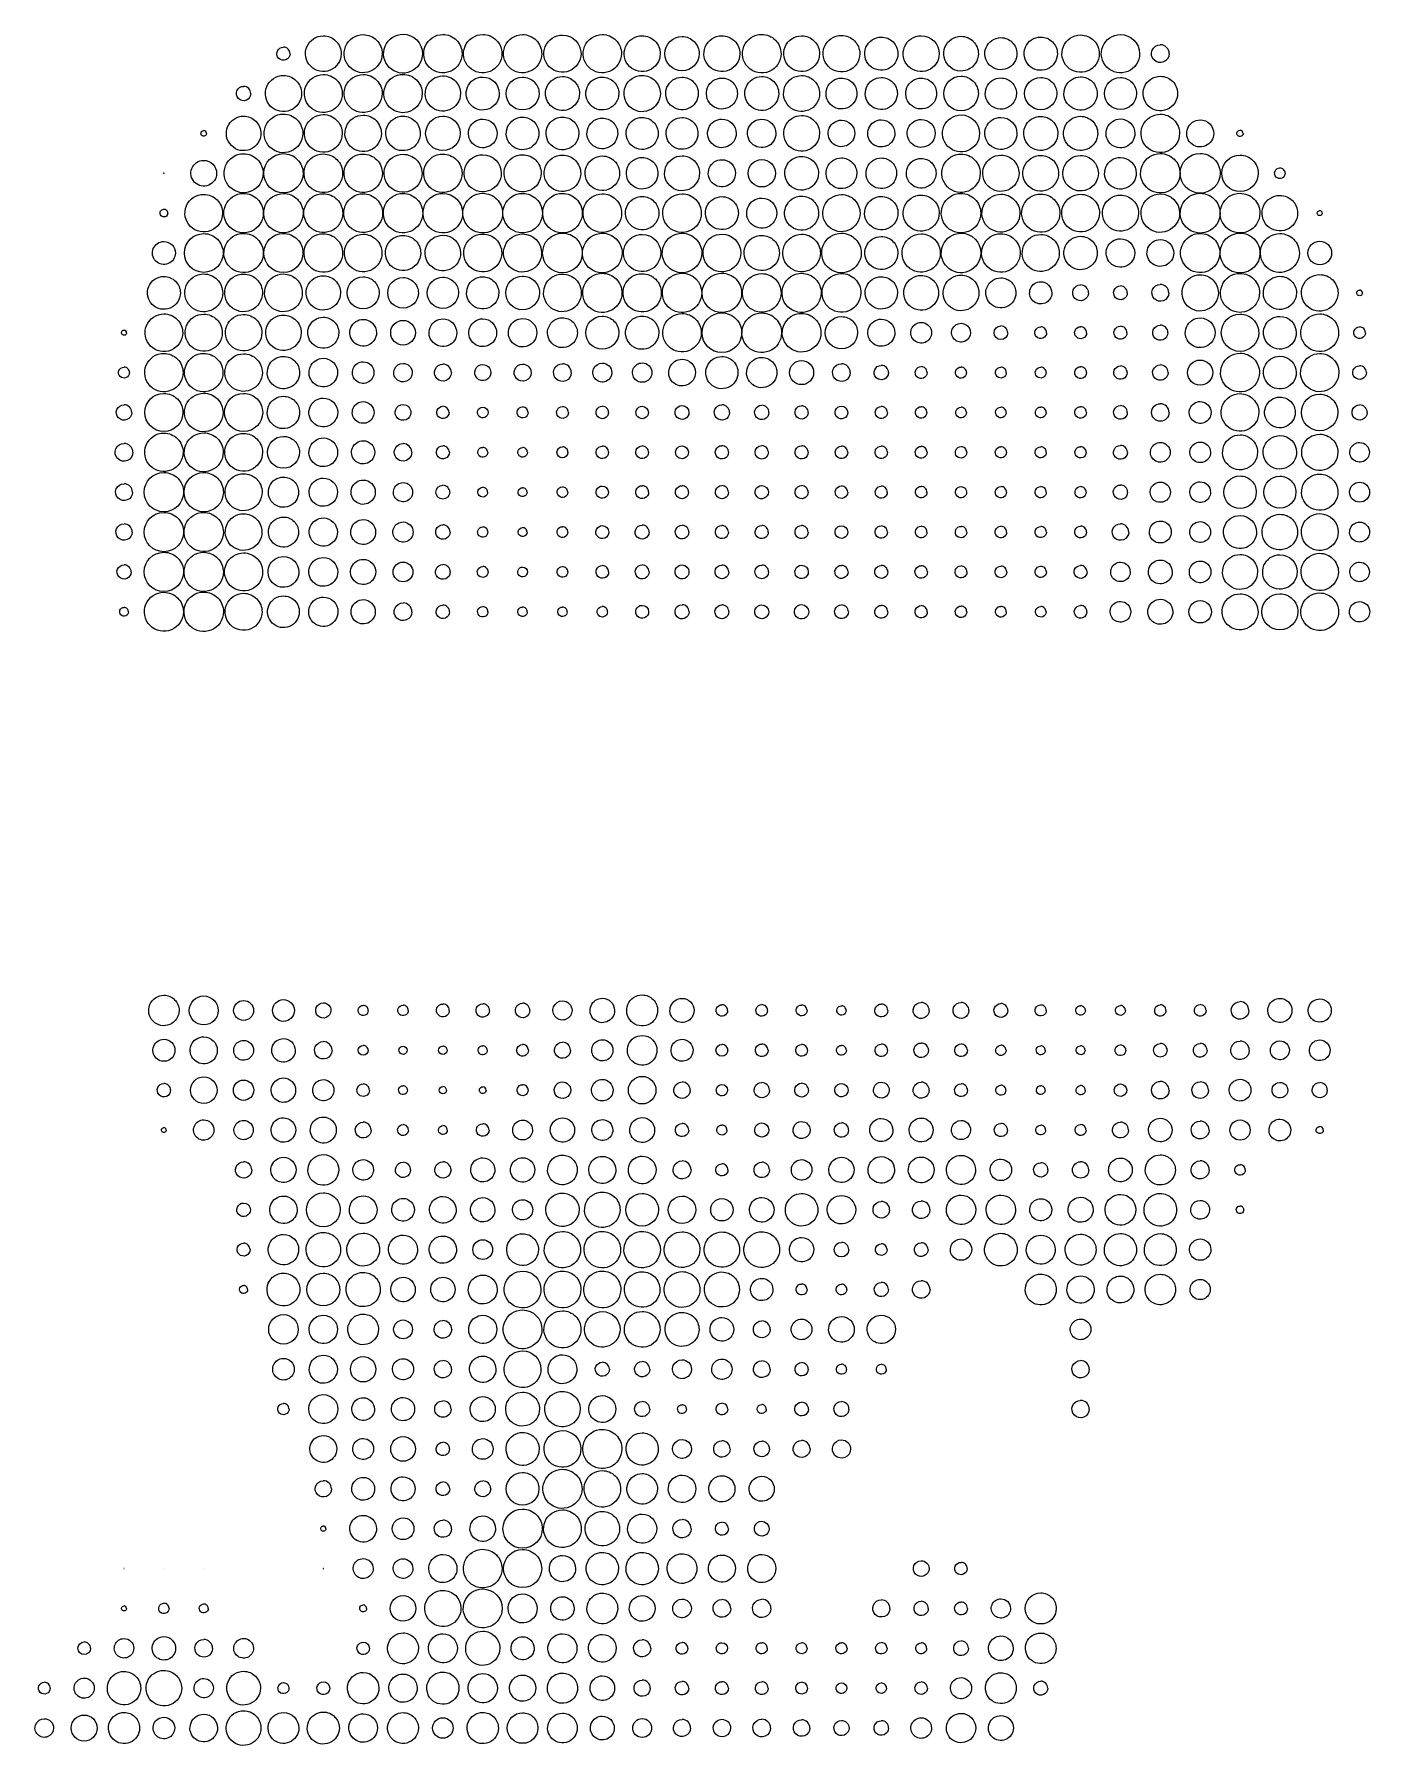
# Model space of a CAD drawing. Header units: metres. Extents: x -0.001 to 0.091, y 0 to 0.118.
import ezdxf

# ---------------------------------------------------------------- set-up
doc = ezdxf.new("R2010")
doc.units = ezdxf.units.M
doc.layers.get('0').update_dxf_attribs({"linetype": 'CONTINUOUS'})

msp = doc.modelspace()

# ---------------------------------------------------------------- linework, layer by layer
for points in [[(0.008272934005064025, 0.1086963583181724, 0.1988671262009912), (0.008261517559841506, 0.10870108721233557, 0.3030276354437627), (0.008246598855388778, 0.10869112140950439, 0.303022890339322), (0.00825009926055835, 0.10867352366320035, 0.30302277063996447), (0.008267697102094079, 0.1086700231578421, 0.3030235281604969), (0.008277662778195524, 0.10868494187291174, 0.19887119678699888)], [(0.0055189287957227, 0.01261725348663882, 0.3030116265433105), (0.005522251633098648, 0.012622226443706471), (0.005520674401422821, 0.0126260318657944), (0.005516868979398982, 0.012627609067149319, 0.30302573011684464), (0.005511896114016793, 0.012624286258236505, 0.30302398433086386), (0.005513062886302944, 0.012618420349893059, 0.3030227937399239)], [(0.01924962449527933, 0.01263174971202767, 0.1988768646800297), (0.019240110883604215, 0.012635690448649909, 0.3030250884483082), (0.01922767870002271, 0.012627385685229003, 0.3030257602732808), (0.01923059564283061, 0.012612720857552044, 0.3030248219670271), (0.019245260470781712, 0.012609803918562729, 0.30302483935602775), (0.01925356523702773, 0.012622236100334597, 0.19887587321833164)]]:
    msp.add_lwpolyline(points, format="xyb", close=True)
for points in [[(0.00826151755981663, 0.0126249171839705), (0.00826342017992967, 0.0126241290652099), (0.00826420829869027, 0.0126222264450969), (0.00826254723959419, 0.0126197404510673), (0.00825961484946788, 0.0126203237347481), (0.00825903156578702, 0.0126232561248745)], [(0.0110061690264509, 0.0126249171839705), (0.0110080717367997, 0.0126241290652099), (0.0110088597653246, 0.0126222264450969), (0.0110071987062285, 0.0126197404510673), (0.0110042663161022, 0.0126203237347481), (0.0110036830324213, 0.0126232561248745)]]:
    msp.add_lwpolyline(points, close=True)
for centre, radius, start, end in [((0.016495426632142, 0.11691880708240698), 0.0004548439795818478, 45.00450982338004, 89.99550635504299), ((0.01649537549197031, 0.11691885749883396), 0.0004548445140705378, 0.004520605526723443, 44.995463896220144), ((0.07687769498085188, 0.11691877675377389), 0.0006109452709711269, 45.00452300641034, 89.99545843745996), ((0.07687762743762153, 0.11691884530635034), 0.0006109445575385525, 0.004509020234768329, 44.99549794168661), ((0.013750774872789787, 0.1141741520273053), 0.0004952146042362242, 45.00449301355315, 89.99550472521713), ((0.013750719754118176, 0.11417420686336441), 0.0004952148205383933, 0.004504850057904189, 44.99549745732059), ((0.011006153791230343, 0.11142955267665906), 0.00019108894092694767, 45.00456847676862, 89.9954318254582), ((0.011006132612386617, 0.11142957444455796), 0.0001910885418814978, 0.004502102172763402, 44.99546299806728), ((0.08236702701169757, 0.1114295475332887), 0.0002180028101745429, 45.004551809910346, 89.99541805307102), ((0.08236700270835406, 0.11142957229653944), 0.00021800249002285998, 0.004510840566145231, 44.99543313397378), ((0.0851116519758391, 0.10868487287964577), 0.00036333704772597674, 45.004524699146465, 89.99550478968405), ((0.08511161142858488, 0.10868491323294992), 0.0003633371297914849, 0.0045163939969186506, 44.99550380909965), ((0.008261496451419872, 0.10594024234907554), 0.0002664475821035721, 45.00455045677389, 89.99546086673277), ((0.008261466745434024, 0.10594027227430802), 0.0002664474345043195, 0.004520018069470988, 44.99548333058499), ((0.08785632229927483, 0.10594026092295146), 0.00017224839555877316, 45.00445302016761, 89.99549973557326), ((0.08785630305546413, 0.10594027968296857), 0.00017224871915507122, 0.004527497247497663, 44.99551421732263), ((0.07138840903740802, 0.10045089330453454), 0.0005463514231333336, 45.00450467697356, 89.9954825007346), ((0.07138834814597575, 0.10045095417902436), 0.0005463514606565164, 0.0045041441877194275, 44.995475226640686), ((0.07413305081290289, 0.10045090714540932), 0.00047368386167841457, 45.00451051181928, 89.99549459718301), ((0.07413299804347467, 0.10045095986710555), 0.0004736838982111501, 0.0045070933984344965, 44.99548784433448), ((0.0768776977899911, 0.10045088702147352), 0.0005813389993142294, 45.00449440685442, 89.99550401487886), ((0.07687763295051862, 0.10045095129894219), 0.0005813393776557755, 0.004516922458301006, 44.99549609052323), ((0.09060096603542853, 0.10045096011389976), 0.00019378003586672046, 45.0045013665635, 89.99544828827442), ((0.09060094448895248, 0.10045098179950766), 0.00019377994882146003, 0.004532377602104429, 44.99546268920038), ((0.005516855338499481, 0.09770631556322355), 0.0001749397831161249, 45.0045007147473, 89.99553186747049), ((0.06589910476598401, 0.09770625992103829), 0.00046830073499103516, 45.0044964362823, 89.99551532622259), ((0.06589905222626954, 0.09770631158753265), 0.0004683013442372147, 0.004522251064882004, 44.995481220949365), ((0.06864376493033823, 0.09770627189122771), 0.000403707898321414, 45.00450711210752, 89.99548152345557), ((0.06864371987604849, 0.09770631670026474), 0.00040370803934642875, 0.0045201817524417095, 44.99548885136606), ((0.07138840960047739, 0.09770626959024636), 0.00041447370650616737, 45.00450629667307, 89.99545768986154), ((0.07138836348445042, 0.097706315871614), 0.00041447360451566924, 0.00451732661005023, 44.99547457726274), ((0.07413305279023011, 0.09770626313034553), 0.0004494614428070127, 45.00452042738042, 89.99550385845492), ((0.0741330024644998, 0.09770631320610763), 0.00044946163412442225, 0.004505472983038043, 44.99547028782125), ((0.07687770232581942, 0.09770624931611786), 0.0005248197285443878, 45.004489154035305, 89.99551502462931), ((0.0768776436366766, 0.09770630724774311), 0.0005248202961716176, 0.004509032440102383, 44.995486446165394), ((0.09060095010284437, 0.0977062726493615), 0.00039832529872409417, 45.00453361456867, 89.99549384659913), ((0.09060090530162651, 0.09770631713002342), 0.0003983255319155247, 0.0045194440033772265, 44.99545262982036), ((0.005516835607719975, 0.097706334708751), 0.00017494019216555273, 0.004533019417876602, 44.99549737705158), ((0.027474016298038806, 0.09496158981168668), 0.0005840309528456645, 45.00451275294551, 89.99547753911567), ((0.03570795897323701, 0.09496158449148004), 0.0006109449822105823, 45.00452952190382, 89.99548268388038), ((0.05492050133452942, 0.09496158584599011), 0.0006082527275258655, 45.00448683828166, 89.9955015656295), ((0.005516839342096192, 0.09496162935786384), 0.00037679402907318164, 45.00451237107671, 89.99549304180746), ((0.0055167973366052085, 0.0949616713076909), 0.0003767940716766076, 0.004509436814047059, 44.995485197122186), ((0.027473951339417192, 0.09496165490381717), 0.0005840308506624574, 0.004518625234293017, 44.995491129968805), ((0.0357078907778898, 0.09496165284013239), 0.0006109448648759239, 0.004513105802156801, 44.995474735895556), ((0.05492043346221956, 0.09496165311596366), 0.0006082531612923603, 0.004507094692269384, 44.99548534275349), ((0.05766516532314754, 0.09496160672631704), 0.0004952151073919996, 45.004509750050936, 89.99547462117711), ((0.05766511046470289, 0.09496166202723241), 0.0004952148205370321, 0.004504849976999228, 44.995497457289666), ((0.06040981794943457, 0.09496162322673567), 0.0004090906037546728, 45.00451183373136, 89.99550581677335), ((0.060409772109654876, 0.09496166857035966), 0.0004090909192939486, 0.004536813376689714, 44.99548150118566), ((0.06315446612790124, 0.09496162893885654), 0.00037948519069134866, 45.00452912927286, 89.99553069291284), ((0.0631544236184369, 0.09496167106388045), 0.0003794854134373745, 0.004514267341601815, 44.99549346637125), ((0.06589911215360815, 0.09496163013324345), 0.0003741023527602857, 45.0045011352777, 89.99551756436134), ((0.06589906999845327, 0.0949616713776733), 0.00037410299071145663, 0.004531156920370415, 44.995469202248465), ((0.06864376712854027, 0.09496162935786384), 0.00037679402907318327, 45.004512371075506, 89.99549304180167), ((0.06864372512304938, 0.09496167130769088), 0.0003767940716764988, 0.004509436814047059, 44.995485197132346), ((0.07138841046133372, 0.09496162376862975), 0.0004063992076592389, 45.00450570577487, 89.9954888106522), ((0.07138836543718789, 0.09496166910435315), 0.0004063990209856322, 0.004491578031736138, 44.995497661877934), ((0.07413305196705287, 0.0949616133599575), 0.00046022710327269217, 45.004534472430265, 89.99550654984657), ((0.07413300043903029, 0.09496166460014875), 0.0004602272520773737, 0.004527000533626587, 44.99548768978084), ((0.07687770162384441, 0.09496160010608215), 0.0005302031324499658, 45.00451399377665, 89.99548470311088), ((0.07687764296369232, 0.0949616592314858), 0.000530202803603613, 0.004509699803343894, 44.99551368279543), ((0.09060094445456635, 0.09496161173620898), 0.0004683013791820946, 45.00452046146885, 89.99547611302818), ((0.09060089247951907, 0.09496166417486217), 0.0004683010834410475, 0.004500985592967043, 44.99548729866195), ((0.005516826846503195, 0.09221695091020018), 0.0005328946371072974, 45.004518242435736, 89.99546974047406), ((0.00551676783164546, 0.09221701053882442), 0.0005328941919065984, 0.004499134460851465, 44.99549816333931), ((0.0274740290446687, 0.09221697208892508), 0.00042254763937861316, 45.00450098932231, 89.99547762802571), ((0.02747398210662631, 0.09221701910420209), 0.0004225476199117573, 0.00451261558076487, 44.99549266296164), ((0.032963329915502805, 0.0922169807787727), 0.00037679402907296383, 45.004512371964104, 89.99549304183965), ((0.03296328766589156, 0.09221702255477142), 0.000376794332472695, 0.004535866851791452, 44.99547764351983), ((0.035707975294209236, 0.09221697538557592), 0.0004063989817224836, 45.00450121527727, 89.9955100921874), ((0.035707930119100666, 0.09221702052526184), 0.00040639902098535684, 0.004491578112880162, 44.99549766262655), ((0.03845262183397925, 0.09221697047378424), 0.00043062175603113094, 45.00452676156589, 89.99549130910565), ((0.038452573765503095, 0.09221701844451814), 0.0004306218113983322, 0.004515778470049827, 44.9954910946745), ((0.04668656116910918, 0.09221695288171201), 0.0005248200057615348, 45.004501468976244, 89.9955030983253), ((0.04668650258922884, 0.09221701108215331), 0.0005248202961715821, 0.004509032440102383, 44.99548644659521), ((0.04943120919828389, 0.09221695861207842), 0.0004952146042390852, 45.00449301379722, 89.99550472514812), ((0.049431154079614396, 0.0922170134481414), 0.0004952148205366946, 0.004504849976999228, 44.99549745742091), ((0.05217586755573093, 0.09221696576862472), 0.00045484439783860986, 45.00453054912081, 89.99548499646315), ((0.05217581703892184, 0.09221701661075918), 0.0004548441415552716, 0.004506293009508621, 44.99550222858185), ((0.05766517135687445, 0.09221697284531426), 0.0004171651568825852, 45.00451203608691, 89.99545665908873), ((0.057665125105590416, 0.09221701965031623), 0.0004171648167286961, 0.004495835588317987, 44.99547459400678), ((0.06040981908245611, 0.09221697725915122), 0.00039563362241146443, 45.0045231352222, 89.9955170400243), ((0.060409774811076775, 0.09221702119435912), 0.00039563384786015405, 0.004516893571644627, 44.99549048211846), ((0.06315446663053119, 0.0922169819453228), 0.00036872017441786866, 45.00454236841072, 89.99547831340539), ((0.0631544257933491, 0.09221702337400926), 0.0003687197489416385, 0.004507893160147071, 44.99550315443914), ((0.06589911243536281, 0.09221698256036723), 0.0003660287868634716, 45.00452022987593, 89.99546279852818), ((0.06589907170707117, 0.09221702344399167), 0.0003660286679769306, 0.0045300810516692635, 44.99548693822826), ((0.06864376740070588, 0.09221698153516242), 0.00037141154657622155, 45.00452494448293, 89.99546971319818), ((0.06864372623141544, 0.09221702314447326), 0.00037141122195065825, 0.004510636224594952, 44.995495303166614), ((0.0713884110636362, 0.09221697679408628), 0.0003983249975693673, 45.004495098539884, 89.9954840045346), ((0.07138836661574617, 0.09221702088048822), 0.00039832525479872963, 0.004531522242529131, 44.99549014551103), ((0.07413305081290276, 0.09221696240072762), 0.00047368386167914944, 45.004510511885734, 89.99549459716792), ((0.07413299804347469, 0.09221701512242418), 0.0004736838982111857, 0.004507093560163878, 44.99548784438433), ((0.07687769621354816, 0.09221693829231695), 0.0006001790958069629, 45.004515875139816, 89.99549465067199), ((0.07687762961253448, 0.092217005193849), 0.0006001788930419047, 0.0045050100850754235, 44.99550397451495), ((0.0906009402488744, 0.09221695313153778), 0.0005221289223610296, 45.00450602911433, 89.99548097301422), ((0.09060088201553645, 0.09221701113786133), 0.0005221290839588607, 0.004526160262719575, 44.995486493994086), ((0.005516820524060168, 0.08947228706426995), 0.0006136361314316039, 45.004508319588325, 89.99547548484273), ((0.005516752397340967, 0.08947235567253677), 0.0006136358465144269, 0.004494193191492143, 44.99548063280231), ((0.024729367355973024, 0.08947228924837194), 0.0006001795989608419, 45.00452968435557, 89.99546981152764), ((0.024729300621622097, 0.08947235657116988), 0.0006001792003804855, 0.004509168959766249, 44.9954803520816), ((0.02747402715631058, 0.08947231879407991), 0.00044677018775014294, 45.004521539370664, 89.9954806424808), ((0.027473977310435004, 0.08947236869096253), 0.0004467701611153686, 0.004503178008383092, 44.995476617067446), ((0.030218683946202897, 0.08947233877667238), 0.00034180614505456694, 45.00451472710609, 89.99546917847996), ((0.030218645970579834, 0.08947237694254749), 0.0003418060118462832, 0.004502838311368324, 44.99548968426792), ((0.03296333336960019, 0.08947234072919429), 0.0003310407075250756, 45.004514872287444, 89.99546796911514), ((0.0329632964212563, 0.08947237778818012), 0.000331040654689344, 0.004502906867964496, 44.995457525014174), ((0.035707977502001345, 0.08947233219968125), 0.0003767940290730011, 45.00451237110908, 89.99549304184598), ((0.03570793549650983, 0.08947237414950804), 0.00037679407167686736, 0.004509436894869728, 44.99548519712564), ((0.03845262157542532, 0.08947232173435905), 0.00043062204478811026, 45.00451751773187, 89.9954569096765), ((0.03845257405144295, 0.08947236998178208), 0.0004306215156465077, 0.004500299768312258, 44.995507046717), ((0.041197269882351666, 0.08947232097796988), 0.0004360045272841448, 45.0045067423807, 89.9954772283467), ((0.04119722138821044, 0.08947236958018248), 0.000436004496620209, 0.004497513771100343, 44.99548439393151), ((0.04668656620756762, 0.0894723167619157), 0.0004575357187167272, 45.00450633728949, 89.99547275294175), ((0.04668651547409303, 0.08947236771779725), 0.00045753554849381787, 0.004519091012084666, 44.99550186630148), ((0.0494312212036279, 0.08947231584540255), 0.00046022761796737243, 45.00452978821107, 89.99545557075436), ((0.049431170085122995, 0.08947236744196589), 0.0004602272520772849, 0.004527000533626587, 44.99548768882227), ((0.052175867838598566, 0.08947231811663667), 0.0004521525920286095, 45.00449170960042, 89.99549396223327), ((0.05217581762077738, 0.08947236813367104), 0.00045215269876820074, 0.0045201911055752966, 44.99551036601362), ((0.054920515356511775, 0.08947232248462862), 0.0004279303990917514, 45.00450532330462, 89.99548344288188), ((0.05492046758390849, 0.0894723701820048), 0.00042793048122396994, 0.004501791540236008, 44.995466720577724), ((0.05766517108470902, 0.08947232350983306), 0.00042254763937937627, 45.004500989390166, 89.99547762797444), ((0.0576651237531048, 0.0894723704815233), 0.00042254792725003365, 0.004518522797065551, 44.99545911043384), ((0.060409817949434626, 0.08947232606855277), 0.00040909060375483554, 45.00451183273973, 89.99550581678113), ((0.06040977226163647, 0.08947237154280664), 0.00040909075479025615, 0.004518519248017623, 44.99548361254452), ((0.06315446467433188, 0.08947232866106967), 0.00039294281622792923, 45.00454578999659, 89.99547180724787), ((0.06315442070931439, 0.08947237280121594), 0.0003929426821901741, 0.0045207146889296185, 44.995461735882245), ((0.06589911092091354, 0.08947233043479862), 0.0003848685279208467, 45.004512867183884, 89.99545943831563), ((0.0658990683536008, 0.0894723736204536), 0.0003848680986595776, 0.004493596928209411, 44.9954858422523), ((0.0686437665358275, 0.0894723308449589), 0.0003821771557626018, 45.004529593421616, 89.99546766333366), ((0.06864372405650354, 0.08947237367616191), 0.0003821768864460942, 0.004516888165462156, 44.99548590322028), ((0.07138842163100455, 0.08947233024715927), 0.0003875594666027121, 45.004512311966955, 89.99549341196376), ((0.07138837822015649, 0.08947237314432234), 0.0003875598208771631, 0.004532778848119822, 44.99548995115469), ((0.07413305054073742, 0.08947231306524672), 0.00047906634417567743, 45.00450078484529, 89.99551266597068), ((0.07413299693510904, 0.08947236612745949), 0.0004790667479365026, 0.004506190049295459, 44.99547997964641), ((0.005516823362244342, 0.08672764580668278), 0.0005813392137111985, 45.004515511093885, 89.99550385179866), ((0.00551675813088241, 0.08672771034508407), 0.0005813396849927733, 0.004521216123989155, 44.99547170285714), ((0.027474025139231553, 0.0867276659853119), 0.00047637494507998785, 45.00450546339945, 89.99551889549309), ((0.027473971779141605, 0.08672771872729865), 0.0004763753712197076, 0.0045092366118513385, 44.99548180994881), ((0.030218684387952607, 0.08672769225862241), 0.0003364232443023002, 45.00450062492777, 89.99547191855645), ((0.030218646625167024, 0.0867277296582749), 0.00033642353463673004, 0.004523407355341544, 44.99544908789201), ((0.032963335325799, 0.086727697847857), 0.00030681806571580735, 45.00450831949006, 89.99547548481729), ((0.03296330111172755, 0.0867277321517956), 0.0003068180287803886, 0.004494228062984058, 44.995460759030955), ((0.03570797859734369, 0.086727687553462), 0.0003606458861108823, 45.00450715756918, 89.99546525935465), ((0.035707938764303226, 0.08672772798406944), 0.00036064547275031035, 0.0044855880428771155, 44.995490495338075), ((0.04119726897020476, 0.08672767135930626), 0.00044677005825169495, 45.00449152970424, 89.99546923091992), ((0.04119721943902218, 0.08672772115075902), 0.0004467699305413614, 0.004497243180642758, 44.99548470108361), ((0.043941916615511445, 0.08672767079916698), 0.0004494614428059136, 45.004520427337894, 89.99550385851063), ((0.04394186628978069, 0.08672772087492803), 0.00044946163412443115, 0.004505472983038043, 44.99547028783313), ((0.04668656677970811, 0.0867276703715489), 0.00045215276368438585, 45.0044959879767, 89.99549135695312), ((0.046686516523251786, 0.08672772067741269), 0.0004521527453111055, 0.004503686494290569, 44.99548530424161), ((0.05217586783859856, 0.08672767053013816), 0.00045215259202861585, 45.0044917095998, 89.99549396223237), ((0.05217581762077716, 0.08672772054717257), 0.00045215269876840505, 0.0045201910249449175, 44.99551036599124), ((0.05492051503596367, 0.08672767429979715), 0.0004279310432852574, 45.00453161583635, 89.99544053026607), ((0.05492046758390869, 0.08672772259550639), 0.0004279304812237568, 0.004501791540236008, 44.99546672064945), ((0.05766517183630321, 0.08672767741940104), 0.00041447341774894877, 45.004515900959824, 89.99549342949994), ((0.05766512546172277, 0.08672772354043458), 0.0004144736045154117, 0.004517326529368722, 44.995474577676944), ((0.0604098187726119, 0.08672768066594438), 0.00039832494328877687, 45.00449537356605, 89.99550276007987), ((0.06040977413512463, 0.08672772484513903), 0.00039832530134075854, 0.004512787285453509, 44.99546169779934), ((0.06589911080762992, 0.08672768223325544), 0.0003875599154756453, 45.00453398115582, 89.99547422228822), ((0.06589906760136739, 0.08672772567378961), 0.000387559736171925, 0.004515635370428929, 44.99547620910752), ((0.06864376652623812, 0.08672768300863566), 0.0003848682391622548, 45.00452321019424, 89.9954979272468), ((0.06864372370037151, 0.08672772603395532), 0.0003848680986590447, 0.0044935968471018425, 44.99548584271351), ((0.0713884122177864, 0.08672768300863547), 0.0003848682391624625, 45.00452321106786, 89.9954979272468), ((0.07138836914779986, 0.08672772586012753), 0.000384868359454939, 0.00451947238987309, 44.99547844753605), ((0.07413304907757869, 0.08672766201908308), 0.0004952150531122579, 45.00450997196906, 89.9954897070989), ((0.07413299378541643, 0.08672771723896362), 0.0004952151278757729, 0.004509890287243088, 44.99546882806289), ((0.005516824618139008, 0.08398300350127588), 0.0005624997614128763, 45.004513313568616, 89.99548119129753), ((0.0055167620144121665, 0.0839830661881655), 0.0005624996977628227, 0.004516328066034455, 44.995489214358905), ((0.027474023062231803, 0.08398301580098076), 0.0004979065577685644, 45.00451454057127, 89.99547366603346), ((0.02747396784280617, 0.08398307148900007), 0.000497906263324393, 0.004492236872898144, 44.99549009284969), ((0.03021868344357324, 0.0839830439130687), 0.0003525711613273026, 45.00450132139332, 89.99552583541755), ((0.03021864409709207, 0.08398308277566979), 0.0003525714652954766, 0.004509792823851795, 44.99551425752189), ((0.03296333532579897, 0.08398305215630832), 0.0003068180657160963, 45.00450831953313, 89.99547548481081), ((0.0329633011117277, 0.08398308646024727), 0.00030681802878025096, 0.004494228062984058, 44.99546075905203), ((0.0357079777741662, 0.08398303967802322), 0.0003714115465773835, 45.00452494453818, 89.99546971312647), ((0.035707936604875735, 0.08398308128733513), 0.00037141122195116007, 0.004510636224594952, 44.99549530310228), ((0.041197266190829154, 0.08398301877870817), 0.0004817583605254497, 45.004510938996354, 89.99546772590828), ((0.041197212573639695, 0.08398307261987663), 0.0004817582209452019, 0.004508314289926179, 44.995474056276386), ((0.04394191523089619, 0.08398302189831089), 0.0004683007349905264, 45.004496436235485, 89.99551532623023), ((0.043941862691181534, 0.08398307356480464), 0.0004683013442374013, 0.004522251064882004, 44.99548122093915), ((0.04668656708955252, 0.08398302510761793), 0.0004494614428067113, 45.00452042736729, 89.99550385846908), ((0.046686516763821996, 0.08398307518337969), 0.0004494616341245376, 0.004505472983038043, 44.99547028781937), ((0.04943122225631302, 0.08398302510740618), 0.00045215231481099974, 45.00447741474012, 89.99550780532799), ((0.049431172173348845, 0.08398307502945197), 0.00045215243797248504, 0.004498166071103587, 44.995516660235594), ((0.05217586812787117, 0.08398302510761811), 0.00044946144280651033, 45.00452042736978, 89.99550385847526), ((0.05217581780214098, 0.08398307518337975), 0.0004494616341241469, 0.004505472902144267, 44.99547028786315), ((0.05766517108470968, 0.08398303023178763), 0.0004225476393778815, 45.004500989315666, 89.9954776280638), ((0.057665123753104695, 0.08398307720347643), 0.00042254792725014023, 0.004518522797065551, 44.99545911042452), ((0.060409818572309, 0.08398303455364305), 0.0004010162220092567, 45.00449659348452, 89.99550432283387), ((0.06040977383819878, 0.08398307896764222), 0.0004010164670116125, 0.004509070672491247, 44.99549005916114), ((0.06315446467433182, 0.08398303538302275), 0.00039294281622805484, 45.004545790008024, 89.99547180723978), ((0.06315442070931451, 0.0839830795231691), 0.00039294268219004975, 0.004520714769550658, 44.99546173590371), ((0.06589911005603573, 0.08398303504564121), 0.000395634137105662, 45.004517685272006, 89.99545773782896), ((0.06589906604473089, 0.08398307946746103), 0.00039563389440300684, 0.004498031162154198, 44.99546183970474), ((0.06864376628423458, 0.083983036969113), 0.00038755946660215263, 45.004512311076205, 89.99549341198221), ((0.06864372311750654, 0.0839830800401034), 0.0003875595600810684, 0.004507082966877145, 44.9954972949976), ((0.0713884102404586, 0.08398303275305781), 0.0004090906580358013, 45.00451156318292, 89.99548755477572), ((0.07138836483693611, 0.08398307843858774), 0.0004090904939942737, 0.00449417583674184, 44.995490569827325), ((0.07413304344640782, 0.08398300260375482), 0.0005678824668449477, 45.00451665572785, 89.9954986948895), ((0.07413298000184518, 0.08398306585662653), 0.0005678826135588882, 0.004506968784221288, 44.995477727387524), ((0.0055168301194757395, 0.0812383616313522), 0.0004898327965525849, 45.00452320469122, 89.99545432505899), ((0.005516775832873637, 0.0812384167440518), 0.000489832247928394, 0.0044958870656835685, 44.99547474649781), ((0.027474022239054374, 0.08123835827032086), 0.0005086722182344158, 45.00452737179762, 89.99547674008024), ((0.02747396566789446, 0.0812384152530096), 0.0005086719278197615, 0.004497323573398078, 44.995483141789094), ((0.030218681336411608, 0.08123838357486445), 0.00037679402907281003, 45.00451237197903, 89.99549304185545), ((0.030218639086800426, 0.08123842535086313), 0.0003767943324725308, 0.004535866851791452, 44.99547764354481), ((0.03570797832517801, 0.081238385758753), 0.00036602836860835577, 45.004494475312256, 89.99548933958565), ((0.03570793727785893, 0.08123842637032368), 0.00036602871452016814, 0.004509693014630487, 44.99545597919237), ((0.038452621303260125, 0.08123837235315234), 0.0004360045272847226, 45.00450674241294, 89.99547722831389), ((0.03845257280911869, 0.08123842095536546), 0.000436004496620551, 0.004497513771100343, 44.995484393896696), ((0.041197266800092114, 0.08123836459901931), 0.00047906617251950253, 45.00449674681909, 89.99551512494803), ((0.041197213233098016, 0.0812384173724019), 0.00047906670139432196, 0.004521767396522983, 44.99550363343128), ((0.04668656570493749, 0.08123836655154017), 0.00046830073499105353, 45.00449643557155, 89.99551532621834), ((0.046686513409343045, 0.0812384183918624), 0.0004683010834413673, 0.004500985592967043, 44.99548729858775), ((0.049431221051707656, 0.0812383665515401), 0.0004683007349911289, 45.004496435574545, 89.99551532621409), ((0.04943116875611295, 0.08123841839186238), 0.0004683010834415804, 0.004500985592967043, 44.99548729856313), ((0.054920513468153846, 0.08123836914405837), 0.00045215294746273684, 45.00452539720428, 89.99548610996384), ((0.054920462937159825, 0.0812384195927992), 0.00045215297588489583, 0.0045095506917500715, 44.99547731647316), ((0.05766516904538852, 0.08123836997322602), 0.0004467704136861997, 45.00452562392423, 89.9954612840394), ((0.05766511935047576, 0.08123842006614566), 0.0004467701611152975, 0.004503178008383092, 44.995476616271674), ((0.06040981656481962, 0.08123837432466405), 0.0004279298959391153, 45.00448595569926, 89.99551828019956), ((0.060409768925553435, 0.08123842160077521), 0.0004279301738858751, 0.0044959586466154396, 44.99549985139925), ((0.06315446340300085, 0.08123837744199078), 0.00040909072085648564, 45.004497371579795, 89.99547248635301), ((0.06315441810706944, 0.08123842309181763), 0.000409090493994025, 0.00449417583674184, 44.99549057016296), ((0.06589910980444282, 0.0812383790108357), 0.0004010164479455636, 45.00450114424151, 89.99548275567605), ((0.06589906522129593, 0.08123842362087212), 0.0004010164670112484, 0.004509070672491247, 44.99549005846799), ((0.0686437662842345, 0.08123838162234272), 0.00038755946660225943, 45.004512311076205, 89.99549341197196), ((0.06864372311750615, 0.081238424693333), 0.00038755956008146807, 0.004507083047742023, 44.99549729497584), ((0.0713884172858891, 0.08123837091953234), 0.00044407854205409826, 45.004509813946505, 89.99550635466834), ((0.07138836762677497, 0.08123842025248339), 0.00044407878439857223, 0.00450642799462959, 44.995478558669696), ((0.02472936672462339, 0.07849368395829841), 0.0006109444551184751, 45.00450142209242, 89.99549042348615), ((0.005516845392374414, 0.07849374273854395), 0.0003014350172446407, 45.00451550619543, 89.99551633369563), ((0.005516811570405676, 0.0784937760060453), 0.00030143536308648163, 0.004528987464619071, 44.995498382809835), ((0.02472929861607939, 0.07849375176822461), 0.0006109446887849218, 0.004507680518722917, 44.995488112053444), ((0.02747402586273631, 0.07849371176512247), 0.0004629184784307562, 45.0045102803468, 89.99547818495569), ((0.027473974160742615, 0.07849376341737821), 0.0004629185410543931, 0.004507241540115807, 44.995464804070444), ((0.030218683071735662, 0.07849374209937102), 0.00035526283763954384, 45.00451323554826, 89.99549976405214), ((0.030218643421139637, 0.0784937816439568), 0.0003552629187762579, 0.004505242672572772, 44.995481804533625), ((0.03296333387919092, 0.07849373790569907), 0.000325657713334627, 45.00452129338513, 89.99548271471983), ((0.03296329743938604, 0.07849377423246635), 0.0003256578049641554, 0.0045041668446017665, 44.99546859336005), ((0.035707981558400895, 0.07849374801737614), 0.0003229664974357965, 45.00450201920398, 89.99546152048336), ((0.035707945790114486, 0.07849378412312558), 0.00032296626588437295, 0.004515943920811808, 44.99548584376106), ((0.038452627176434745, 0.07849373116837252), 0.00036064588611166987, 45.00450715622843, 89.99546525931606), ((0.038452587209436215, 0.07849377161325498), 0.0003606456039986174, 0.004483318577206598, 44.99547384283376), ((0.04394191366404351, 0.07849370747012217), 0.0004844497480812615, 45.00452784019305, 89.99547950698374), ((0.04394185955988575, 0.07849376169680015), 0.00048444969395441707, 0.0045104149047391, 44.9954681982638), ((0.046686574495281866, 0.07849370909366006), 0.0004790663441750747, 45.00450078514281, 89.99551266601134), ((0.04668652117559306, 0.07849376227222736), 0.0004790664521847449, 0.004492276546331687, 44.99549431891992), ((0.054920511732829844, 0.07849370958123356), 0.0004736841388957493, 45.004524156242844, 89.99548138341375), ((0.054920459072664206, 0.07849376257174588), 0.0004736838982108659, 0.004507093479299187, 44.99548784486942), ((0.05766516947921997, 0.07849371583983328), 0.0004440783819383529, 45.00448193902518, 89.99548974501113), ((0.057665120252151696, 0.07849376494930066), 0.00044407847706038494, 0.004500807202773858, 44.99551048436434), ((0.06040981662402848, 0.07849371910024842), 0.00042254799481398006, 45.004537038802766, 89.99546922554688), ((0.060409769488375106, 0.07849376649566162), 0.0004225477960024593, 0.004520459838638635, 44.995473323781), ((0.06315445470926563, 0.07849372435210111), 0.00039563413710535426, 45.0045176852507, 89.99545773784102), ((0.06315441069796095, 0.0784937687739208), 0.00039563389440272256, 0.004498031162154198, 44.99546183971326), ((0.0658991121631979, 0.07849372925329946), 0.0003714112693595924, 45.004507542982864, 89.99548656552803), ((0.06589907088464488, 0.0784937705937947), 0.0003714112219510135, 0.004510636224594952, 44.99549530251106), ((0.06864376826156227, 0.0784937308396015), 0.0003633370477292295, 45.00452469814677, 89.99550478958123), ((0.06864372758035127, 0.07849377120718391), 0.00036333726103866067, 0.004514141310658896, 44.99548728007086), ((0.07138841769747845, 0.07849371700638275), 0.0004360045272840569, 45.00450674238199, 89.99547722835673), ((0.07138836920333735, 0.0784937656085956), 0.0004360044966198537, 0.00449751369006341, 44.99548439392183), ((0.021984738820094323, 0.051047257644188354), 0.00034718890476786627, 45.004519854811655, 89.99547647663591), ((0.021984700251118188, 0.05104729651272736), 0.00034718872728995413, 0.00450114826764698, 44.99548349868619), ((0.024729386266164295, 0.05104724546769587), 0.00036064588611054924, 45.00450715709641, 89.99546525938771), ((0.024729346055045967, 0.05104728573874948), 0.0003606458647938613, 0.004510932028007878, 44.995465951065725), ((0.027474027598060453, 0.05104723028050022), 0.00044138728699700397, 45.00451087475859, 89.99548287078407), ((0.02747397841880038, 0.05104727943457126), 0.00044138731139017553, 0.0045041109304464234, 44.995485015495674), ((0.030218674441827856, 0.0510472260644457), 0.00046291847842990836, 45.0045102802882, 89.99547818498617), ((0.03021862273983417, 0.05104727771670062), 0.000462918541054131, 0.004507241540115807, 44.995464804084115), ((0.032963319999539414, 0.051047228482642266), 0.0005005980081449455, 45.004519281415774, 89.99547272116676), ((0.032963264290575396, 0.05104728433236558), 0.000500597865880796, 0.004515884682064891, 44.995490649322704), ((0.04668658080117437, 0.05104723884746082), 0.00039563391116868705, 45.0045130736003, 89.99547959845933), ((0.04668653678834892, 0.05104728294300287), 0.0003956338478601007, 0.004516893571644627, 44.99549048174238), ((0.049431226090166376, 0.05104723796338741), 0.0004010164479459969, 45.00450114427865, 89.99548275564136), ((0.04943118150701963, 0.05104728257342428), 0.0004010164670112484, 0.004509070672491247, 44.995490058472896), ((0.05217587413088005, 0.051047243302795656), 0.0003741023527606187, 45.00450113565343, 89.99551756433053), ((0.052175832261664924, 0.05104728466358116), 0.0003741026949598209, 0.0045133397490160695, 44.995487564644236), ((0.054920523727865184, 0.051047253240819004), 0.0003202750470594732, 45.004494504569465, 89.99546289524947), ((0.054920488131256065, 0.05104728900513521), 0.00032027499019396334, 0.00449518667976654, 44.99546747043083), ((0.05766516941722667, 0.051047229701158256), 0.0004440787373728572, 45.00451623947689, 89.99548174993892), ((0.057665120252151904, 0.05104727924862304), 0.0004440784770601718, 0.004500807202773858, 44.99551048479848), ((0.060409806556701424, 0.05104721838602976), 0.0005544254855017824, 45.004524838553394, 89.99550653084671), ((0.06040974449467645, 0.051047280178524244), 0.0005544256521454414, 0.00450672415512529, 44.99547426226251), ((0.06315445236945204, 0.051047209291159634), 0.0005490432289422618, 45.00453678990367, 89.99547512944125), ((0.06315439100865092, 0.05104727082282087), 0.0005490430981715472, 0.004519649075672552, 44.99546847925889), ((0.06589910390512796, 0.051047223739211355), 0.0004763752338371017, 45.00449710639005, 89.99548779995551), ((0.06589905104771131, 0.05104727681536), 0.00047637511042420105, 0.004488331584359619, 44.99548778417035), ((0.06864376653582753, 0.05104724117269422), 0.00038217715576250764, 45.00452959341205, 89.99546766331908), ((0.06864372405650335, 0.05104728400389707), 0.00038217688644628066, 0.004516888165462156, 44.99548590320484), ((0.07138841656290205, 0.05104725162567936), 0.0003283491637106994, 45.00452846503938, 89.99548120003553), ((0.07138838027124077, 0.051047288331566056), 0.0003283488393863286, 0.004502190978800919, 44.99552146456897), ((0.07413306164101267, 0.05104724988153211), 0.0003391143516403047, 45.00451979535525, 89.99553624982727), ((0.07413302365391912, 0.051047287456620495), 0.00033911463512968236, 0.004507091457681469, 44.995492331276935), ((0.07687771270299094, 0.05104724965077434), 0.0003902509169785385, 45.004518407008874, 89.9954920638021), ((0.07687766929084332, 0.051047293057296675), 0.00039025090184239576, 0.0045117965418713666, 44.995505252233635), ((0.07962235752007157, 0.051047237634615626), 0.0004037076095644913, 45.00451697155117, 89.99551821620591), ((0.07962231245134811, 0.05104728245714675), 0.0004037077785504594, 0.004495513740086956, 44.99549590165635), ((0.08236699687043901, 0.0510471990157548), 0.0006055618555209538, 45.00451880573158, 89.99549860849464), ((0.08236692890480514, 0.051047266309203504), 0.000605562310901665, 0.0045248811186073745, 44.99546949730005), ((0.019240070520008593, 0.04830255478740928), 0.0006001787403730063, 45.00449049598376, 89.99550056627947), ((0.01924000353718156, 0.048302621213257874), 0.0006001791343097852, 0.004517220593305581, 44.99548493114813), ((0.021984739422397, 0.04830260399220228), 0.00033911469467744074, 45.00450773287628, 89.99547053772054), ((0.021984701807754744, 0.04830264177097333), 0.0003391145690587172, 0.004521341554674655, 44.99550043540704), ((0.0274740395215127, 0.04830261326139135), 0.0002906696339963826, 45.004515322930715, 89.99549100069441), ((0.02747400723428354, 0.04830264550894056), 0.0002906696325203474, 0.004538071970595319, 44.99552031038674), ((0.030218686274239768, 0.04830260889340002), 0.0003148918269323955, 45.00449500339349, 89.99550552417003), ((0.0302186512429071, 0.04830264372108744), 0.00031489194314973364, 0.004514303188325302, 44.99550688805795), ((0.032963327938175, 0.04830258261661696), 0.00040101644794637007, 45.004501143297205, 89.99548275561558), ((0.032963283205585774, 0.0483026273568944), 0.0004010165135540653, 0.00449046143230434, 44.99546180158537), ((0.035707963752183824, 0.048302563885671515), 0.0005517338750113761, 45.004498152874916, 89.99549417961647), ((0.035707902197247024, 0.04830262495122541), 0.0005517341977713143, 0.004525672824445297, 44.99549404065339), ((0.0466865701718121, 0.048302590775985026), 0.0004063997975714324, 45.00453366350032, 89.99546200745692), ((0.04668652503195727, 0.04830263636813556), 0.00040639944628499214, 0.004534498014337691, 44.99548853309908), ((0.0494312237902194, 0.04830258621270143), 0.000433313011086436, 45.00452557561757, 89.99551532409565), ((0.04943117524188863, 0.04830263436231345), 0.00043331328440675027, 0.0045180805964936226, 44.99548443968512), ((0.05217587133996518, 0.04830259120339096), 0.0004063993486978514, 45.00451299828806, 89.99548030754744), ((0.05217582622416054, 0.048302636541963595), 0.0004063991854886417, 0.004509993405420312, 44.99549553663906), ((0.05492052206038239, 0.04830260341285988), 0.000341806145053813, 45.00451472637492, 89.99546917852764), ((0.05492048431048278, 0.04830264171526505), 0.0003418057812720194, 0.004495080870577483, 44.99550025224854), ((0.05766517061224123, 0.04830258696887843), 0.0004306214005952044, 45.004491388581165, 89.99549955408276), ((0.05766512270749577, 0.04830263463814436), 0.0004306215808234356, 0.004509621005148455, 44.995499482622016), ((0.06040981056181091, 0.048302572996272816), 0.0005032889859843783, 45.004505458217395, 89.99550593303647), ((0.060409754581591306, 0.04830262893578822), 0.0005032890120236925, 0.004507680761285388, 44.995496037467), ((0.06315446133351818, 0.04830258538278848), 0.00043600475022080316, 45.00452181907444, 89.99548000730525), ((0.06315441273810596, 0.04830263404844254), 0.000436004691345691, 0.004531437871973298, 44.995484170179544), ((0.06589911351709432, 0.04830260105192283), 0.0003552628376398483, 45.00451323514231, 89.99549976403031), ((0.06589907358055852, 0.048302640480153695), 0.00035526321452813574, 0.00452400476504546, 44.995462468279335), ((0.06864377231796172, 0.048302599926213906), 0.00030950951609207437, 45.00451603966094, 89.99547394078218), ((0.06864373789235224, 0.048302634487015654), 0.0003095094250247069, 0.00449814079117609, 44.99548584216501), ((0.07138841858109417, 0.04830261107728949), 0.0003041261664669267, 45.00447285066053, 89.99550151028782), ((0.07138838490149604, 0.04830264461030741), 0.0003041262786545532, 0.0045065764816801576, 44.99551910873393), ((0.07413305902370382, 0.048302598440415456), 0.0003687198189835609, 45.00450105798191, 89.99548794245655), ((0.07413301819827058, 0.048302639437006065), 0.0003687196828711134, 0.004520999111011591, 44.99551060773945), ((0.07687770640167658, 0.04830257889603324), 0.00047099263423907857, 45.00451940792491, 89.99549829356606), ((0.076877653550673, 0.04830263120910835), 0.00047099298174983507, 0.004540221833352796, 44.99547332081148), ((0.07962235222305918, 0.04830257932343858), 0.0004709921853661465, 45.00450157761929, 89.99551408395295), ((0.07962229954554816, 0.048302631252696106), 0.0004709926744111955, 0.0045349222992842044, 44.99550342249159), ((0.08236697494268608, 0.04830254757463773), 0.0006351673228648499, 45.00450797409719, 89.99547232010518), ((0.0823669042906942, 0.0483026184202188), 0.0006351671941396849, 0.00452034276877299, 44.99548253114498), ((0.008261481507703877, 0.045557926160557385), 0.00046022652490114435, 45.004487091988764, 89.99551163172069), ((0.021984732406610467, 0.04555793162210747), 0.00043062140059598955, 45.004491388635664, 89.99549955406152), ((0.04394190715088691, 0.045557905383595054), 0.0005651914377261102, 45.004520745884555, 89.99546501615595), ((0.04943121645388611, 0.045557913244275626), 0.0005248203611961307, 45.00453049337904, 89.9954963332594), ((0.05217586615054413, 0.04555792311105359), 0.00047368386167828295, 45.004510512108894, 89.99549459722328), ((0.06040980651902201, 0.04555790811149667), 0.0005517343238835957, 45.00451337393495, 89.99548070006307), ((0.0631544607100871, 0.04555792866283847), 0.0004440787373742323, 45.00451623890777, 89.99548174986374), ((0.07687769621354817, 0.04555789909287805), 0.0006001790958068692, 45.00451587571735, 89.99549465067332), ((0.07687762946055275, 0.0455579658637803), 0.0006001790575457462, 0.004517479660276865, 44.99550253525667), ((0.07962234413346016, 0.04555790455442729), 0.0005705739715026287, 45.00452061224328, 89.99548465433497), ((0.08785629483771812, 0.045557914402746855), 0.0005221283324496757, 45.00448426936141, 89.99550183530862), ((0.008261430318424972, 0.045557977041741575), 0.0004602267607066806, 0.00449960055525129, 44.995501721850516), ((0.021984684501864856, 0.04555797929137427), 0.0004306215808237376, 0.004509621005148455, 44.9954994825809), ((0.024729390931826953, 0.045557955730518844), 0.0003041261664673946, 45.00447285069057, 89.99550151026693), ((0.024729357252228613, 0.04555798926353718), 0.0003041262786548907, 0.0045065764816801576, 44.99551910867986), ((0.027474043075283002, 0.04555798577356791), 0.0002476071186319477, 45.0044833437518, 89.99552916799618), ((0.02747401538939569, 0.04555801305557759), 0.0002476074277464844, 0.004498199939501723, 44.99548933348248), ((0.03021869239900735, 0.04555796839665583), 0.00023415087491907686, 45.00451966902568, 89.99545444773976), ((0.030218666196203847, 0.045557994646474524), 0.00023415085837684012, 0.0045361524128284675, 44.99544399089345), ((0.03296332956423691, 0.04555794087230754), 0.0003794855337300636, 45.0045183487934, 89.99547197135257), ((0.032963287293265794, 0.045557983215289706), 0.00037948547861514187, 0.004524844711304769, 44.99548488255847), ((0.04394184441088429, 0.045557968659526854), 0.00056519107447971, 0.004513711842475877, 44.995487628151615), ((0.04943115806995681, 0.045557971868439864), 0.000524820164923872, 0.004510591945332142, 44.99549789017145), ((0.05217581345485812, 0.04555797583865094), 0.0004736838321400088, 0.004517295305516927, 44.995493646543736), ((0.0604097451841554, 0.04555796960445526), 0.0005517341977709323, 0.004525672824445297, 44.99549404058316), ((0.0631544114693121, 0.0455579783464458), 0.00044407845753258564, 0.004494884407523626, 44.995491156922846), ((0.0658991144912343, 0.04555794808507905), 0.0003444969512382723, 45.00448895230321, 89.99552114607575), ((0.06589907588942868, 0.045557986008329124), 0.0003444974187845784, 0.0045198625248402055, 44.99548930264565), ((0.06864377317881855, 0.04555795599954797), 0.00030143501724441094, 45.00451550490306, 89.99551633369943), ((0.06864373929663348, 0.045557989287224626), 0.0003014354282640188, 0.004542303520006438, 44.995487576954204), ((0.07138842691146659, 0.045557952434080465), 0.00031758395211833824, 45.004534829639134, 89.99545311379364), ((0.07138839164606575, 0.04555798809848598), 0.0003175836467333883, 0.004525805943065461, 44.99548629917844), ((0.07962228095093854, 0.04555796822976833), 0.0005705735819107556, 0.004514287848546039, 44.99551292702319), ((0.0878562369277897, 0.04555797214427099), 0.0005221284613407603, 0.004503576352843119, 44.99551036540586), ((0.008261504280796046, 0.04281334507019326), 0.00016686629911781653, 45.00456420887933, 89.99544039834042), ((0.008261485550282426, 0.04281336396669043), 0.00016686621172557213, 0.004525972315702921, 44.99542857109811), ((0.021984723183990175, 0.04281325433182609), 0.0005436601680746158, 45.00450551363835, 89.99546331660737), ((0.021984662995593714, 0.04281331490309447), 0.0005436598750371798, 0.004524867103441492, 44.99550635045586), ((0.024729385292024064, 0.04281330610335926), 0.0003714117725130808, 45.00452985693335, 89.99544642693866), ((0.024729344124253733, 0.04281334803894804), 0.0003714112684936998, 0.004490543650888524, 44.9954647931119), ((0.027474038326497887, 0.042813318919025185), 0.00030412697077493694, 45.00455054952521, 89.99546538195051), ((0.027474004309676343, 0.042813353137327745), 0.0003041268165679719, 0.0045235023499681625, 44.99546061434773), ((0.030218676779454005, 0.042813275499958496), 0.0004333130769079791, 45.00450122020973, 89.99547834202568), ((0.030218628780252332, 0.04281332370079377), 0.0004333129225843601, 0.004513850319948173, 44.99550663481203), ((0.04394191573352643, 0.042813290105241375), 0.00045753571871670834, 45.00450633730915, 89.99547275296868), ((0.04394186500005143, 0.04281334106112307), 0.0004575355484940044, 0.004519091012084666, 44.995501866272605), ((0.046686584955575386, 0.042813311621347536), 0.000344497400110822, 45.00451332879954, 89.99549955765643), ((0.046686546725821135, 0.04281335010263224), 0.0003444972542810262, 0.004498138198354981, 44.99549180990213), ((0.0549205099763772, 0.04281328291145974), 0.0004952151073924267, 45.00450975006455, 89.99547462116027), ((0.05492045511793242, 0.042813338212375526), 0.0004952148205372986, 0.004504849976999228, 44.99549745725901), ((0.06589911508271713, 0.042813290246585346), 0.00045484462377606605, 45.00453456133227, 89.99546598156985), ((0.06589906439705079, 0.042813341247071326), 0.00045484438282357236, 0.004522405076724757, 44.99547709997347), ((0.06864376995920692, 0.042813293298661355), 0.00033911469467799656, 45.00450773290279, 89.9954705376707), ((0.06864373234456454, 0.0428133310774328), 0.0003391145690590414, 0.004521341635284517, 44.995500435372236), ((0.0713884128200892, 0.042813305543007774), 0.00037679402907223535, 45.004512371955165, 89.99549304190084), ((0.07138837057047778, 0.042813347319005955), 0.00037679433247246857, 0.004535866851791452, 44.99547764354967), ((0.0741330641421758, 0.0428132728858809), 0.000549042650570345, 45.00449707396438, 89.99547938922098), ((0.07413300312011774, 0.042813334058534415), 0.0005490426068013945, 0.004496681525838817, 44.995480241397544), ((0.0796223499461964, 0.042813259400848146), 0.0006163280306808815, 45.00452582247135, 89.9954626426088), ((0.07962228150818856, 0.042813328655696994), 0.0006163274840269005, 0.004508048875223268, 44.99547459814139), ((0.0878563166664315, 0.04281333065837875), 0.0002449160236898091, 45.00453551027418, 89.99551721259444), ((0.0878562892380108, 0.04281335783457571), 0.0002449161503559173, 0.0045182061948908355, 44.9955027673906), ((0.013750777443639386, 0.04006861537421053), 0.0005624991172203533, 45.00449331107794, 89.9955138377494), ((0.013750714519364838, 0.04006867746276785), 0.0005624996977630558, 0.004516328066034455, 44.99548921429623), ((0.024729373756959685, 0.040068622671888585), 0.0005221286878841127, 45.00451344194155, 89.99549503537371), ((0.02472931554934266, 0.04006868072915354), 0.0005221288231631135, 0.0045070870909841, 44.995491945333946), ((0.027474018254237818, 0.04006861535522087), 0.0005598083110362115, 45.00450906972187, 89.99548207240925), ((0.02747395602988834, 0.040068677692303975), 0.0005598082247535813, 0.004514548698436022, 44.99549435643464), ((0.04394190330744357, 0.04006860450047296), 0.0006190183879920575, 45.00449786330627, 89.99550360646916), ((0.043941834343003514, 0.040068673122978245), 0.0006190186496975611, 0.00450566170426373, 44.99549291490077), ((0.0466865694271792, 0.04006864211258738), 0.0004198560412834532, 45.004511791021855, 89.9955058309334), ((0.046686522276719655, 0.04006868870761489), 0.00041985645424120685, 0.0045161644047960236, 44.99546577412596), ((0.049431215809882946, 0.040068620329409894), 0.0005328945200053127, 45.00452934363199, 89.9954953274684), ((0.04943115611721887, 0.04006867966610549), 0.0005328947484543955, 0.004530330453284425, 44.9954799313299), ((0.06864375776358905, 0.04006862783350485), 0.0004952148301760743, 45.004496698962164, 89.9954872603937), ((0.06864370279588206, 0.040068682865605484), 0.0004952148205373607, 0.004504849896094264, 44.99549745679635), ((0.07138840807190089, 0.04006861537421086), 0.0005624991172199905, 45.00449331106857, 89.99551383777006), ((0.07138834514762661, 0.040068677462767904), 0.0005624996977626784, 0.004516328066034455, 44.99548921432585), ((0.07962233963905269, 0.04006860257700158), 0.0006270930584951237, 45.00450144029867, 89.99548096832856), ((0.0796222696935393, 0.04006867230374082), 0.0006270932332276555, 0.004522498641798078, 44.99547771792268), ((0.08236699684994286, 0.04006865329685035), 0.0003606455973535807, 45.0045181949145, 89.9955063333074), ((0.08236695647240862, 0.04006869345076828), 0.00036064576850216136, 0.004504070066550903, 44.995471448115836), ((0.05766515909926337, 0.03732396679463904), 0.0005732656478147064, 45.00452790507999, 89.99546869079575), ((0.05766509532864573, 0.037324030893566444), 0.0005732654167418085, 0.004519232631277204, 44.99549101656188), ((0.06040980253420555, 0.037323951935393354), 0.0006028704166850097, 45.004497565605114, 89.99548531563208), ((0.06040973532296417, 0.03732401890708478), 0.0006028706073185367, 0.004518868896507978, 44.995480175036995), ((0.08236702400102137, 0.03732402711703408), 0.00025837301657419834, 45.00447654539849, 89.99546632626532), ((0.08236699541563537, 0.03732405591189828), 0.0002583729277382935, 0.0044790002997376855, 44.99547902081337), ((0.013750779027190182, 0.03457933683975548), 0.0004440780931816727, 45.00449090316264, 89.99552310205131), ((0.013750729221747943, 0.03457938575120264), 0.0004440787183282875, 0.004517309908947345, 44.99548474773574), ((0.054920509483336925, 0.03457932528087486), 0.0005032890402653009, 45.00450524005087, 89.99549108905534), ((0.054920453333034004, 0.03457938100534196), 0.0005032893273028567, 0.004526150599824199, 44.99549944234069), ((0.05766517297891475, 0.03457934482546953), 0.0003983253530047179, 45.00453333954038, 89.99547509108079), ((0.057665128367294594, 0.034579389213339105), 0.00039832548537292473, 0.00453817894582361, 44.995481077527415), ((0.06040981271163031, 0.034579330619749826), 0.0004709932784331588, 45.004543295661605, 89.99545930437432), ((0.06040976035155291, 0.03457938369908542), 0.00047099278702439666, 0.00450881783156439, 44.995473528476005), ((0.013750791855828844, 0.03183473203573566), 0.00027721288712979013, 45.00451766025957, 89.99547981281208), ((0.013750761095794371, 0.0318347629398931), 0.00027721273717681464, 0.004521660516648843, 44.99550553242833), ((0.052175873759042236, 0.03183469381114807), 0.0003767940290731238, 45.00451237147765, 89.99549304181326), ((0.052175832039490645, 0.03183473587733017), 0.0003767937759251824, 0.00449174688927803, 44.99550342843874), ((0.0549205202737677, 0.031834695995037576), 0.000366028368607621, 45.004494475465876, 89.99548933963234), ((0.054920479226449145, 0.03183473660660767), 0.0003660287145194443, 0.004509693014630487, 44.99545597946808), ((0.057665165704574695, 0.031834672295041645), 0.0004898323476793617, 45.00450606087503, 89.99546950809102), ((0.0576651113473449, 0.03183472685009543), 0.0004898322013857643, 0.004511122136706019, 44.99549787996901), ((0.060409802241747586, 0.031834649720144687), 0.0006082533058967991, 45.00452268667993, 89.99549772051742), ((0.06040973414085595, 0.03183471753722706), 0.0006082535231150616, 0.004510108319608086, 44.995469531230164), ((0.02747401432071139, 0.029090013754851457), 0.0006082533717182214, 45.00450533678986, 89.99547137489353), ((0.027473946918391733, 0.029090081492916843), 0.0006082531147495651, 0.004519363600885737, 44.99550397232438), ((0.049431211767093954, 0.02909001846022427), 0.0005813398579046429, 45.004534865431935, 89.99547226331244), ((0.04943114724984258, 0.02909008364054632), 0.0005813393776540968, 0.004516922538989732, 44.995496090756134), ((0.027474015202696354, 0.02634536003183052), 0.000600179095807952, 45.00451587508688, 89.99549465063258), ((0.027473948208120387, 0.026345426889775765), 0.0006001792003805876, 0.004509168959766249, 44.99548035218525), ((0.038452617519025636, 0.026345391574126235), 0.0004844495764255733, 45.00452384741047, 89.99548193858149), ((0.03845256383158086, 0.026345445671528342), 0.0004844492553678539, 0.004506951963868889, 44.995509861122954), ((0.041197263116487894, 0.026345374566533818), 0.000522129136756649, 45.00452952596017, 89.99548079151994), ((0.04119720473537802, 0.026345433007616253), 0.0005221291305017138, 0.004511867628061514, 44.995464791728146), ((0.04943121246906936, 0.02634536473699226), 0.0005759564539980194, 45.00451242614639, 89.99549977649318), ((0.04943114792282608, 0.02634542872353477), 0.0005759568702229089, 0.0045163818921772824, 44.99547110788997), ((0.0521758674047674, 0.026345396877087333), 0.00045484462377595925, 45.004534561329486, 89.99546598157859), ((0.05217581671910134, 0.026345447877573237), 0.0004548443828233148, 0.004522405076724757, 44.99547710000284), ((0.0549205217786273, 0.02634541765404949), 0.0003498797109512467, 45.004494437760016, 89.99552758859822), ((0.05492048235774512, 0.0263454561434327), 0.00034988036480214634, 0.004525501930797448, 44.9954728464437), ((0.05766517762802719, 0.026345409584384586), 0.00033911469467849274, 45.00450773295792, 89.99547053765195), ((0.05766514001338516, 0.026345447363156548), 0.00033911456905889924, 0.004521341474064792, 44.995500435406214), ((0.07138839529562692, 0.02634536044024635), 0.0005974878407506984, 45.00451668605661, 89.99547724948319), ((0.0713883287809055, 0.026345427119311756), 0.0005974877273716171, 0.004507469646142405, 44.99548513019986), ((0.016495431821563003, 0.023600754874217346), 0.00038755946660209056, 45.00451231235939, 89.99549341200273), ((0.016495388788792895, 0.02360079793093345), 0.00038755942883312254, 0.0045091949053095515, 44.99551279102362), ((0.027474017872810036, 0.023600720960517102), 0.0005651910707500221, 45.00451227331964, 89.99548643272298), ((0.027473955073503652, 0.023600784037561773), 0.0005651909099759535, 0.004500470485174903, 44.99548915684568), ((0.041197263297612516, 0.023600729479438285), 0.0005194376557633133, 45.00452701727877, 89.99547735414795), ((0.04119720568077697, 0.023600787531718646), 0.000519437315198227, 0.004511461533123786, 44.995505247309644), ((0.043941927815860087, 0.023600770202757256), 0.00030412697077467315, 45.00455054947345, 89.99546538194853), ((0.04394189379903951, 0.02360080442105968), 0.0003041268165670971, 0.0045235023499681625, 44.99546061444292), ((0.046686570894359354, 0.02360075245874758), 0.00040101622200899986, 45.004496594715874, 89.99550432285467), ((0.046686526294207636, 0.02360079685847222), 0.0004010163357631831, 0.0045111116336721165, 44.99550503525844), ((0.04943123298475043, 0.023600768725681735), 0.0003148919985878824, 45.00450114706215, 89.99550178325184), ((0.04943119770454321, 0.023600803589701586), 0.0003148923049723288, 0.004520124423760404, 44.99547634386084), ((0.05217586615054412, 0.023600738448694467), 0.0004736838616783047, 45.004510511876845, 89.99549459722246), ((0.05217581338111552, 0.02360079117039046), 0.000473683898211159, 0.004507093560163878, 44.995487844379575), ((0.05492050835031572, 0.02360073033818912), 0.0005167460216077862, 45.00449675746216, 89.99548287983768), ((0.05492045063415097, 0.0236007877319415), 0.0005167462807757936, 0.004512754980272576, 44.99547184208434), ((0.07138839561617427, 0.02360071534702996), 0.0005974871965585215, 45.00449785490408, 89.99550798418622), ((0.0713883287809056, 0.023600781427763406), 0.0005974877273715105, 0.004507469646142405, 44.99548513016336), ((0.02747402586273612, 0.020856104327440332), 0.00046291847843106396, 45.00451028035165, 89.9954781849325), ((0.046686558096439006, 0.020856066078599574), 0.0005651905675969699, 45.004497609188384, 89.99551280957776), ((0.04668649503690705, 0.02085612869079136), 0.0005651909099762865, 0.004500470485174903, 44.99548915695709), ((0.04943121532086412, 0.020856070623638447), 0.0005382773425403781, 45.00452171907119, 89.99548832122565), ((0.049431155160834725, 0.020856130664593225), 0.0005382774336761974, 0.004515390403699225, 44.995474616274436), ((0.052175857299761125, 0.020856061933791702), 0.0005840309528452343, 45.00451275293155, 89.99547753912758), ((0.05217579234113929, 0.020856127025921524), 0.0005840308506626572, 0.004518625234293017, 44.995491129985886), ((0.0274739741607426, 0.020856155979696304), 0.0004629185410544108, 0.004507241540115807, 44.99546480406983), ((0.019240073458266012, 0.018111430425578605), 0.000562499343156692, 45.004496554885804, 89.99549846207181), ((0.019240010609254756, 0.018111492846314674), 0.0005624996782344131, 0.00451165218499094, 44.99547395498247), ((0.02747402536969666, 0.018111447735175392), 0.00047099241130235984, 45.00450545177308, 89.99549572106123), ((0.0274739729796452, 0.018111500107065328), 0.00047099242520252233, 0.0045049259461187475, 44.995493948240416), ((0.030218667898509955, 0.01811143322472583), 0.0005463514231304998, 45.004504677047684, 89.99548250084372), ((0.030218607080816896, 0.018111494105113278), 0.0005463513945877946, 0.004512989187595105, 44.99548025698534), ((0.019240096622510007, 0.015366847298824472), 0.00018032305452424276, 45.00452538217225, 89.99546861897015), ((0.019240076718177238, 0.015366867581917534), 0.00018032281131691736, 0.004515140822609106, 44.99549623171035), ((0.027474015644446667, 0.015366768769101225), 0.0005947961950538649, 45.004507909973334, 89.99549643103144), ((0.027473949390229197, 0.015366834890135555), 0.0005947962845834617, 0.004518039858948246, 44.995491239082), ((0.0439419023333038, 0.015366762021181724), 0.0006297842743934372, 45.00451140936504, 89.99549184465438), ((0.04394183239381538, 0.015366832270924134), 0.0006297840836185796, 0.004505330445950976, 44.99549298740789), ((0.04668656731042745, 0.01536679686219767), 0.0004467699924303095, 45.00451515397552, 89.9955050990543), ((0.0466865174796365, 0.015366846536581654), 0.000446770060088719, 0.004521365495740357, 44.99549177385134), ((0.06315445250147375, 0.012622145480911567), 0.0004252390897551798, 45.00450665404415, 89.99547649065579), ((0.06315440539429312, 0.012622193098491675), 0.00042523877764138416, 0.004493121774952781, 44.9954818421898), ((0.005516855542823691, 0.009877548534631837), 0.0001695573940579488, 45.00448758093867, 89.99545907639607), ((0.0055168368984600405, 0.009877567372249775), 0.00016955724614752015, 0.0045218000403247985, 44.9955315905381), ((0.008261493185381986, 0.009877512657818131), 0.0003579543422964217, 45.004519567530394, 89.99547737563665), ((0.00826145372308457, 0.009877552618971457), 0.0003579539531986551, 0.004503422101732804, 44.9955302035631), ((0.011006144798118343, 0.009877522383463361), 0.00030681806571560536, 45.004508320757026, 89.9954754848445), ((0.011006110733489432, 0.00987755655716161), 0.00030681798223755564, 0.004518550624731101, 44.99549769123809), ((0.021984747412322776, 0.00987753561813702), 0.0002368421023589186, 45.00450187710349, 89.99544755322427), ((0.02198472128855569, 0.00987756201570717), 0.00023684189279913552, 0.004533049649001838, 44.99551756811644), ((0.04668655442146673, 0.009877464638565368), 0.0006136353395206869, 45.00450130141167, 89.99552391927864), ((0.046686485773429584, 0.009877532360774785), 0.0006136359644751823, 0.004518550544071448, 44.99549769159144), ((0.049431208154115565, 0.00987746107309942), 0.0006297842743929123, 45.00451140975271, 89.9954918446689), ((0.049431137988903515, 0.009877531186310498), 0.0006297843141926727, 0.004509540669981036, 44.995487251858215), ((0.057665157973202714, 0.00987746838976691), 0.0005921046512409781, 45.0045154155924, 89.99550389751211), ((0.0576650917145622, 0.009877534035057828), 0.0005921050421493232, 0.00452084360013463, 44.99549000967509), ((0.06040981121540363, 0.009877487090788362), 0.000492523743774807, 45.00451114734024, 89.99548373890283), ((0.06040975653077961, 0.009877542001398548), 0.0004925235781024697, 0.004508148397462326, 44.995496013005386), ((0.06315445114757699, 0.009877496688749885), 0.00044138752147471753, 45.00450210433328, 89.99546623602998), ((0.06315440212650046, 0.009877545985883992), 0.00044138737656704134, 0.004513204809107886, 44.99547763556683), ((0.002772186977765706, 0.007132861890751117), 0.0004360045272841201, 45.00450674237877, 89.99547722834328), ((0.0027721384836245015, 0.0071329104929639), 0.000436004496620063, 0.00449751369006341, 44.995484393914495), ((0.01100612095121337, 0.007132809691813303), 0.0006082533717178783, 45.00450533677975, 89.9954713749102), ((0.011006053548893559, 0.007132877429878329), 0.0006082531147496317, 0.004519363600885737, 44.99550397232796), ((0.04119725783602588, 0.007132813042996779), 0.0005921046512408996, 45.00451541474959, 89.99550389752821), ((0.04119719144342666, 0.007132878702561971), 0.0005921051733977324, 0.004519461261097663, 44.99547986677557), ((0.0439419202693548, 0.00713284923799007), 0.00040101644794580054, 45.00450114549222, 89.99548275564531), ((0.043941875820165885, 0.007132893833752119), 0.00040101633576354725, 0.004511111714464778, 44.995505034514494), ((0.04943122731589977, 0.007132871616396256), 0.00038486825070332845, 45.00449607407356, 89.99547570143702), ((0.049431184639324666, 0.007132914533234991), 0.0003848680986593911, 0.004493596928209411, 44.99548584166079), ((0.05217587413087996, 0.0071328738878417034), 0.00037410235276067675, 45.004501135645455, 89.99551756431671), ((0.05217583226166497, 0.007132915248627248), 0.00037410269495976754, 0.0045133397490160695, 44.995487564646965), ((0.054920518878450064, 0.007132871916330268), 0.0003821769841059254, 45.00452453078144, 89.99547074568137), ((0.05492047668188029, 0.0071329146325306795), 0.0003821765791078726, 0.004510357047885869, 44.99552300098799), ((0.05766517325107983, 0.007132869536402683), 0.00039294287050880964, 45.004545510379685, 89.99545279480463), ((0.05766512971978032, 0.0071329137575849265), 0.00039294237485144325, 0.00451436244782503, 44.995497816512085), ((0.06040982050793579, 0.0071328540708345736), 0.0003767937518562347, 45.004495218163115, 89.99550965344237), ((0.06040977839318234, 0.00713289575184574), 0.0003767940716766409, 0.004509436894869728, 44.99548519653486), ((0.06315445614409683, 0.007132829693607373), 0.000503289263201742, 45.00451829948069, 89.99549349651292), ((0.06315439991345827, 0.007132885779682681), 0.0005032893738456039, 0.004511322901537525, 44.9954769279904), ((2.7540648167058218e-05, 0.004388211864399027), 0.0004063996259151106, 45.00452890139807, 89.99546490607251), ((0.04119726015710148, 0.004388182924676043), 0.0005598083110364951, 45.004509069033894, 89.99548207240463), ((0.041197197783309276, 0.0043882453919995455), 0.0005598082712965886, 0.004501218064537477, 44.99547411473336), ((0.043941915131223704, 0.004388200813614628), 0.000465609928806581, 45.00451540087999, 89.9954771429867), ((0.04394186321769148, 0.004388252722732913), 0.000465609937299151, 0.0045097673666489296, 44.99548145441373), ((0.04668656698987994, 0.004388203932685665), 0.00044677063662304777, 45.00454033720672, 89.99546399604277), ((0.04943122325950002, 0.004388206135565676), 0.00043869578234072027, 45.00450569500162, 89.99550103499163), ((0.052175871339965145, 0.004388212133215126), 0.0004063993486979271, 45.004512998015244, 89.99548030754255), ((0.05766517618141902, 0.004388221274720928), 0.00035795434229697604, 45.00451956616757, 89.99547737559335), ((0.060409816192981865, 0.004388207740113082), 0.0004306215722512946, 45.00449588269785, 89.99549681852186), ((0.06864375897973271, 0.004388198221097429), 0.00048175771633385793, 45.004487584169134, 89.99550584375818), ((0.06864370504199592, 0.004388251463934347), 0.00048175822094548613, 0.004508314289926179, 44.99547405620464), ((2.7495567882472732e-05, 0.004388257465886578), 0.00040639925155949735, 0.0044981025469131635, 44.995488774418), ((0.0466865171199545, 0.004388254083145592), 0.00044677042191121536, 0.004525468347262529, 44.99547024644681), ((0.04943117441946249, 0.004388254902383223), 0.00043869583838084696, 0.004501765390103247, 44.99549155144523), ((0.052175826150418284, 0.004388257465886567), 0.00040639925155944856, 0.004498102627939488, 44.99548877386937), ((0.057665136585163576, 0.00438826125014912), 0.0003579540844468045, 0.004501135555103775, 44.995513425847555), ((0.060409768459259834, 0.004388255547793112), 0.0004306215156463345, 0.004500299768312258, 44.99550704602585), ((0.043941905185098724, 0.0016435309234190806), 0.0005921051629352523, 45.00451979270868, 89.99548092604384), ((0.0439418393304002, 0.0016435972271838734), 0.0005921048581179348, 0.004503761916564103, 44.99547697275877), ((0.049431209759604994, 0.0016435277871029341), 0.000608253531833564, 45.004525687145374, 89.99548350144434), ((0.049431141883418545, 0.0016435958061240678), 0.0006082534570443316, 0.0045180530886072155, 44.995474049226246), ((0.052175858432782864, 0.0016435254842522146), 0.00057057397150186, 45.00452061193105, 89.99548465436494), ((0.05217579478295671, 0.0016435891101036434), 0.0005705739553195756, 0.004510193169977296, 44.995483262175746), ((0.05766516488139741, 0.0016435483741474783), 0.0005005980081453723, 45.00451928167365, 89.99547272115484), ((0.05766510924617522, 0.0016436042297721819), 0.0005005977998105687, 0.0045255380106723735, 44.99549613951471)]:
    msp.add_arc(centre, radius, start, end)
for points in [[(0.0181040135070085, 0.117389483211959), (0.0182943492408941, 0.117848994438627), (0.0187427462244179, 0.118148603732004), (0.019240117651268, 0.118148603732004)], [(0.019240117651268, 0.118148603732004), (0.0195662570578444, 0.118148603732004), (0.0198790386906208, 0.118019045273353), (0.0201096541149935, 0.11778842993921601)], [(0.0207740819042687, 0.11742037531976401), (0.0209769123975479, 0.117910051354351), (0.0214547446332109, 0.11822932869552), (0.0219847662303592, 0.11822932869552)], [(0.0219847662303592, 0.11822932869552), (0.0223323152340845, 0.11822932869552), (0.022665629553302404, 0.118091265339981), (0.022911383914311904, 0.117845511069207)], [(0.0234938704528282, 0.117430672658954), (0.023700865775669603, 0.117930403659593), (0.0241885097921242, 0.118256236986614), (0.0247294148094506, 0.118256236986614)], [(0.0247294148094506, 0.118256236986614), (0.0254680092302615, 0.118256236986614), (0.0260667583205746, 0.11765748789630101), (0.0260667583205746, 0.11691889338525402)], [(0.0262534340035043, 0.117424494219346), (0.0264579305188441, 0.117918192330589), (0.0269396874668238, 0.118240092011958), (0.0274740623959491, 0.118240092011958)], [(0.0274740623959491, 0.118240092011958), (0.027824466006611603, 0.118240092011958), (0.0281605180775124, 0.11810089475438601), (0.0284082909212967, 0.117853121910602)], [(0.0289980825825957, 0.117424494219346), (0.0292025790076997, 0.117918192330589), (0.0296843360459151, 0.118240092011958), (0.0302187109750404, 0.118240092011958)], [(0.0302187109750404, 0.118240092011958), (0.030569114585703005, 0.118240092011958), (0.030905166656603804, 0.11810089475438601), (0.031152939410152302, 0.117853121910602)], [(0.0317477031497463, 0.117422434769555), (0.0319513666089379, 0.117914121887588), (0.0324311612007592, 0.118234710443975), (0.0329633595541317, 0.118234710443975)], [(0.0329633595541317, 0.118234710443975), (0.0333123359064434, 0.118234710443975), (0.0336470191015029, 0.118096080047183), (0.0338937826587818, 0.117849316489904)], [(0.0345271548331307, 0.117408018440548), (0.0347249874406995, 0.117885628606109), (0.0351910456296483, 0.118197038746208), (0.0357080071406302, 0.118197038746208)], [(0.0357080071406302, 0.118197038746208), (0.0364139072658766, 0.118197038746208), (0.0369861524113482, 0.11762479360073601), (0.0369861524113482, 0.11691889338525402)], [(0.0372345133213064, 0.117423464539568), (0.0374385932183364, 0.117916157154207), (0.0379193690333548, 0.11823740127308402), (0.0384526557197215, 0.11823740127308402)], [(0.0384526557197215, 0.11823740127308402), (0.0388023457463265, 0.11823740127308402), (0.0391377133793066, 0.118098487445903), (0.0393849815347204, 0.117851219290489)], [(0.0400537419017574, 0.11739257243176301), (0.0402453272198653, 0.117855100238482), (0.0406966677827445, 0.118156676399803), (0.0411973042988128, 0.118156676399803)], [(0.0411973042988128, 0.118156676399803), (0.0415255847282692, 0.118156676399803), (0.0418404196748076, 0.11802626746951), (0.042072548983820394, 0.117794138160498)], [(0.0427633673818753, 0.11691889338525402), (0.0427633673818753, 0.11756980765388), (0.0432910376166853, 0.11809747788869), (0.0439419518853113, 0.11809747788869)], [(0.0439419518853113, 0.11809747788869), (0.044254531931493805, 0.11809747788869), (0.0445543095144846, 0.117973305960986), (0.0447753369426461, 0.117752278532825)], [(0.0455455357920201, 0.117391542661749), (0.0457367045820539, 0.117853064881628), (0.0461870640119718, 0.118153985390223), (0.046686612014574504, 0.118153985390223)], [(0.046686612014574504, 0.118153985390223), (0.0470141788599733, 0.118153985390223), (0.047328329278355306, 0.118023859980555), (0.0475599539892333, 0.117792235359913)], [(0.048205657325619, 0.11742655375937201), (0.0484109867166354, 0.11792226277359101), (0.0488947061110091, 0.11824547376041201), (0.04943125770612291, 0.11824547376041201)], [(0.04943125770612291, 0.11824547376041201), (0.0497830886653721, 0.11824547376041201), (0.0501205096121142, 0.118105709461589), (0.0503692916521681, 0.11785692733129902)], [(0.0510397992534118, 0.117389483211959), (0.0512301349872975, 0.117848994438627), (0.051678531970821305, 0.118148603732004), (0.05217590339767131, 0.118148603732004)], [(0.05217590339767131, 0.118148603732004), (0.05250204280424771, 0.118148603732004), (0.05281482443702411, 0.118019045273353), (0.0530454398613968, 0.11778842993921601)], [(0.0537546128361334, 0.117401840000939), (0.0539499465459651, 0.11787341718687), (0.0544101175762031, 0.11818089368131601), (0.0549205490892196, 0.11818089368131601)], [(0.0549205490892196, 0.11818089368131601), (0.0552552523166084, 0.11818089368131601), (0.0555762470239615, 0.11804793333609802), (0.0558129179868946, 0.117811262373165)], [(0.056608652281149204, 0.117356531654362), (0.0567856603799646, 0.11778386707990202), (0.057202659845426704, 0.118062497200504), (0.0576652044359898, 0.118062497200504)], [(0.0576652044359898, 0.118062497200504), (0.0579685069870667, 0.118062497200504), (0.0582593870575601, 0.11794201067999302), (0.0584738544392622, 0.11772754338852702)], [(0.0592662877304827, 0.11739257243176301), (0.0594578730485906, 0.117855100238482), (0.0599092136114698, 0.118156676399803), (0.060409850037302405, 0.118156676399803)], [(0.060409850037302405, 0.118156676399803), (0.0610934586917286, 0.118156676399803), (0.06164763305185151, 0.11760250203968), (0.06164763305185151, 0.11691889338525402)], [(0.062050709597212, 0.117376096652965), (0.062235631007549, 0.11782253642376601), (0.0626712727211616, 0.118113622953582), (0.0631544957288508, 0.118113622953582)], [(0.0631544957288508, 0.118113622953582), (0.0634713577305573, 0.118113622953582), (0.0637752418508364, 0.11798774999235902), (0.063999297138514, 0.117763694794917)], [(0.0648798794467099, 0.117341085555342), (0.0650506401658285, 0.11775333853180402), (0.065452922005221, 0.11802213467362802), (0.0658991414203992, 0.11802213467362802)], [(0.0658991414203992, 0.11802213467362802), (0.0661917392180196, 0.11802213467362802), (0.0664723529001743, 0.117905900601561), (0.0666792507684402, 0.11769900273329502)], [(0.0675847586182992, 0.11735756133414), (0.0677621832451887, 0.11778590234652), (0.068180163843612, 0.118065188029614), (0.0686437967671694, 0.118065188029614)], [(0.0686437967671694, 0.118065188029614), (0.0689478129925395, 0.118065188029614), (0.0692393775009536, 0.117944418078712), (0.0694543494807905, 0.11772944609887502)], [(0.0702001321691294, 0.117411107660352), (0.0703992142706848, 0.11789173431572801), (0.0708682158585174, 0.118205111233536), (0.0713884424587177, 0.118205111233536)], [(0.0713884424587177, 0.118205111233536), (0.0717295685742747, 0.118205111233536), (0.0720567231326781, 0.118069599383157), (0.0722979357495315, 0.117828386766304)], [(0.0729149456616152, 0.117423464539568), (0.0731190256488809, 0.117916157154207), (0.0735998014638993, 0.11823740127308402), (0.0741330880600303, 0.11823740127308402)], [(0.0741330880600304, 0.11823740127308402), (0.0748612799268042, 0.11823740127308402), (0.0754515959478602, 0.117647085161792), (0.0754515959478602, 0.11691889338525402)], [(0.016173905067679, 0.116597336238671), (0.0160438473348003, 0.11672739397155), (0.0160049407612333, 0.11692299026732102), (0.0160753275087797, 0.117092918922884)], [(0.0160753275087797, 0.117092918922884), (0.0161457142563261, 0.117262847578448), (0.0163115328554082, 0.117373643955915), (0.0164954623044977, 0.117373643955915)], [(0.0169502128751583, 0.11691889338525402), (0.0169502128751583, 0.116734963936165), (0.0168394164976911, 0.116569145427318), (0.0166694878421276, 0.116498758679772)], [(0.0183705811875424, 0.116049356921529), (0.0180188864842273, 0.116401051624844), (0.0179136776828871, 0.116929971895055), (0.0181040135070085, 0.117389483211959)], [(0.0204698279077818, 0.11691889338525402), (0.0204698279077818, 0.11642152204864), (0.020170218614405, 0.11597312506511602), (0.0197107073877366, 0.115782789240995)], [(0.0201096541149935, 0.11778842993921601), (0.0203402695393662, 0.117557814514843), (0.0204698279077818, 0.117245032882066), (0.0204698279077818, 0.11691889338525402)], [(0.021058148546406603, 0.115992275701302), (0.0206833666737104, 0.116367057573998), (0.0205712514109896, 0.116930699194941), (0.0207740819042687, 0.11742037531976401)], [(0.0232952014503897, 0.11691889338525402), (0.0232952014503896, 0.116388871788106), (0.0229759241994563, 0.115911039552443), (0.0224862480746334, 0.115708209059164)], [(0.022911383914311904, 0.117845511069207), (0.023157138185085604, 0.11759975679843301), (0.0232952014503896, 0.11726644247921501), (0.0232952014503897, 0.11691889338525402)], [(0.0237837701122461, 0.11597324868805), (0.023401292486344302, 0.116355726313952), (0.0232868750397513, 0.11693094156808), (0.0234938704528282, 0.117430672658954)], [(0.0260667583205746, 0.11691889338525402), (0.0260667583205746, 0.11637798845816401), (0.0257409249935534, 0.115890344441709), (0.0252411939929147, 0.11568334911886802)], [(0.0265398338706014, 0.115984664950142), (0.0261619736966229, 0.116362525033885), (0.0260489375784003, 0.116930796108102), (0.0262534340035043, 0.117424494219346)], [(0.0287952610226526, 0.11691889338525402), (0.0287952610226526, 0.116384518456129), (0.028473361251048403, 0.115902761508149), (0.0279796632300407, 0.115698265083045)], [(0.0284082909212967, 0.117853121910602), (0.0286560636748453, 0.117605349066818), (0.0287952610226526, 0.117269297086153), (0.0287952610226526, 0.11691889338525402)], [(0.0292844824496927, 0.115984664950142), (0.0289066222757142, 0.116362525033885), (0.028793586157491703, 0.116930796108102), (0.0289980825825957, 0.117424494219346)], [(0.031539909601744, 0.11691889338525402), (0.031539909601744, 0.116384518456129), (0.0312180098301398, 0.115902761508149), (0.0307243118091319, 0.115698265083045)], [(0.031152939410152302, 0.117853121910602), (0.0314007122539366, 0.117605349066818), (0.031539909601744, 0.117269297086153), (0.031539909601744, 0.11691889338525402)], [(0.0320329364494816, 0.115988470280604), (0.0316566154261443, 0.116364791303941), (0.0315440396905546, 0.116930747651522), (0.0317477031497463, 0.117422434769555)], [(0.0342791765226165, 0.11691889338525402), (0.0342791765226165, 0.116386695122117), (0.0339585879662299, 0.115906900530296), (0.0334669008481967, 0.11570323698086901)], [(0.0338937826587818, 0.117849316489904), (0.0341405462160609, 0.11760255302286102), (0.0342791765226165, 0.11726786973756602), (0.0342791765226165, 0.11691889338525402)], [(0.034804221890627, 0.11601510822548701), (0.0344386749217774, 0.11638065519433602), (0.0343293222255617, 0.116930408274987), (0.0345271548331307, 0.117408018440548)], [(0.0369861524113482, 0.11691889338525402), (0.0369861524113482, 0.11640193187427202), (0.0366747423614847, 0.11593587377555901), (0.0361971321959235, 0.11573804116799)], [(0.0375203299047226, 0.11598656757025501), (0.0371432392609468, 0.116363658214031), (0.0370304333340407, 0.11693077192493), (0.0372345133213064, 0.117423464539568)], [(0.0397711635173156, 0.11691889338525402), (0.0397711635173156, 0.116385606789123), (0.0394499193984382, 0.115904830974105), (0.0389572267837998, 0.11570075098683902)], [(0.0393849815347204, 0.117851219290489), (0.0396322496901342, 0.11760395104483902), (0.0397711635173156, 0.11726858341185901), (0.0397711635173156, 0.11691889338525402)], [(0.0403220595235695, 0.116043648700247), (0.0399680561394107, 0.11639765217464101), (0.0398621566738853, 0.116930044625043), (0.0400537419017574, 0.11739257243176301)], [(0.0424350872231262, 0.11691889338525402), (0.0424350872231262, 0.11641825695942201), (0.0421335110618052, 0.115966916396542), (0.0416709833453213, 0.115775331078435)], [(0.042072548983820394, 0.117794138160498), (0.0423046782928332, 0.117562008761249), (0.0424350872231262, 0.117247173904946), (0.0424350872231262, 0.11691889338525402)], [(0.0439419518853113, 0.115740308881818), (0.0432910376166853, 0.115740308881818), (0.0427633673818753, 0.116267979116628), (0.0427633673818753, 0.11691889338525402)], [(0.045120536388747204, 0.11691889338525402), (0.045120536388747204, 0.116267979116628), (0.0445928661539373, 0.115740308881818), (0.0439419518853113, 0.115740308881818)], [(0.0447753369426461, 0.117752278532825), (0.0449963644610434, 0.117531251014428), (0.045120536388747204, 0.117231473431437), (0.045120536388747204, 0.11691889338525402)], [(0.0458132701301514, 0.116045551500831), (0.0454600362761952, 0.116398785354787), (0.0453543670922221, 0.11693002044187101), (0.0455455357920201, 0.117391542661749)], [(0.0479217040195428, 0.11691889338525402), (0.0479217040195428, 0.11641934529241602), (0.0476207835109484, 0.115968985952734), (0.047159261291069704, 0.1157778171627)], [(0.0475599539892333, 0.117792235359913), (0.0477915787001113, 0.117560610649035), (0.0479217040195428, 0.117246460140417), (0.0479217040195428, 0.11691889338525402)], [(0.0484932237600777, 0.115980859439209), (0.0481138244354581, 0.116360258763829), (0.0480003279346025, 0.116930844654919), (0.048205657325619, 0.11742655375937201)], [(0.050757838081280905, 0.11691889338525402), (0.050757838081280905, 0.11638234179014), (0.0504346270944591, 0.115898622395767), (0.049938918080241, 0.11569329300475)], [(0.0503692916521681, 0.11785692733129902), (0.050618073692222, 0.117608145291246), (0.050757838081280905, 0.117270724344503), (0.050757838081280905, 0.11691889338525402)], [(0.051306366933945705, 0.116049356921529), (0.0509546722306306, 0.116401051624844), (0.050849463429290406, 0.116929971895055), (0.0510397992534118, 0.117389483211959)], [(0.0534056136541851, 0.11691889338525402), (0.0534056136541851, 0.11642152204864), (0.053106004360808305, 0.11597312506511602), (0.0526464931341399, 0.115782789240995)], [(0.0530454398613968, 0.11778842993921601), (0.05327605528576951, 0.117557814514843), (0.0534056136541851, 0.117245032882066), (0.0534056136541851, 0.11691889338525402)], [(0.0540281801013089, 0.116026524487579), (0.0536672505843828, 0.116387454004505), (0.053559279216537505, 0.11693026281500901), (0.0537546128361334, 0.117401840000939)], [(0.056182549295045806, 0.11691889338525402), (0.056182549295045806, 0.116408461962473), (0.05587507280059931, 0.115948290842), (0.0554034957049048, 0.115752957222404)], [(0.0558129179868946, 0.117811262373165), (0.05604958894982771, 0.117574591410232), (0.056182549295045806, 0.117253596702879), (0.056182549295045806, 0.11691889338525402)], [(0.0568565544327174, 0.116110243381982), (0.0565294860494246, 0.11643731185551), (0.056431644182333804, 0.116929196228823), (0.056608652281149204, 0.117356531654362)], [(0.058808808161004, 0.11691889338525402), (0.058808808161004, 0.116456348884927), (0.0585301780404013, 0.116039349419465), (0.0581028426148621, 0.115862341320649)], [(0.0584738544392622, 0.11772754338852702), (0.0586883217307287, 0.11751307609706), (0.05880880816100411, 0.11722219602656701), (0.05880880816100411, 0.11691889338525402)], [(0.0595346053522949, 0.116043648700247), (0.05918060187790031, 0.11639765217464101), (0.0590747025026106, 0.116930044625043), (0.0592662877304827, 0.11739257243176301)], [(0.06164763305185151, 0.11691889338525402), (0.06164763305185151, 0.11641825695942201), (0.0613460568905305, 0.115966916396542), (0.0608835290838109, 0.115775331078435)], [(0.0623096944094234, 0.116074092065827), (0.0619680041401578, 0.116415782335092), (0.0618657880966392, 0.116929656791927), (0.062050709597212, 0.117376096652965)], [(0.0643492252971787, 0.11691889338525402), (0.0643492252971787, 0.116435670377565), (0.0640581387673626, 0.116000028663952), (0.0636116989965611, 0.115815107253615)], [(0.063999297138514, 0.117763694794917), (0.0642233523359558, 0.11753963950724), (0.0643492252971786, 0.117235755386961), (0.0643492252971786, 0.11691889338525402)], [(0.0651190320723581, 0.11613878403721302), (0.0648035072737559, 0.116454308835815), (0.0647091186373555, 0.11692883257888), (0.0648798794467099, 0.117341085555342)], [(0.0670023826185373, 0.11691889338525402), (0.0670023826185373, 0.11647267397007602), (0.0667335865669486, 0.11607039222091901), (0.0663213335904865, 0.115899631411565)], [(0.0666792507684402, 0.11769900273329502), (0.0668861486367061, 0.117492104865029), (0.0670023826185373, 0.117211491182875), (0.0670023826185373, 0.11691889338525402)], [(0.0678332440535482, 0.116108340671633), (0.067505406049817, 0.11643617867536402), (0.0674073339914097, 0.11692922041199501), (0.0675847586182992, 0.11735756133414)], [(0.0697900914115287, 0.11691889338525402), (0.0697900914115287, 0.116455260551933), (0.0695108056381993, 0.116037279863274), (0.0690824647160549, 0.115859855236384)], [(0.0694543494807905, 0.11772944609887502), (0.0696693214606275, 0.11751447420927401), (0.0697900914115287, 0.11722290961062401), (0.0697900914115287, 0.11691889338525402)], [(0.0704789490776682, 0.11600940009444), (0.0701110934279749, 0.116377255834369), (0.0700010500675739, 0.116930481004975), (0.0702001321691294, 0.117411107660352)], [(0.0726746602167638, 0.11691889338525402), (0.0726746602167638, 0.11639866687529), (0.0723612832989561, 0.115929665197221), (0.0718806566435795, 0.115730583095666)], [(0.0722979357495315, 0.117828386766304), (0.0725391483663849, 0.117587174059215), (0.0726746602167638, 0.117260019591047), (0.0726746602167638, 0.11691889338525402)], [(0.0732007622450315, 0.11598656757025501), (0.0728236716914914, 0.116363658214031), (0.0727108657645853, 0.11693077192493), (0.0729149456616153, 0.117423464539568)], [(0.0754515959478602, 0.11691889338525402), (0.0754515959478602, 0.116385606789123), (0.0751303518289828, 0.115904830974105), (0.0746376592143444, 0.11570075098683902)], [(0.0764458292404609, 0.116486979218915), (0.0762711362292253, 0.11666167223015), (0.0762188771155299, 0.116924396320278), (0.0763134203257152, 0.11715264368870401)], [(0.0763134203257152, 0.11715264368870401), (0.0764079634456648, 0.117380891147367), (0.0766306902831026, 0.117529712405201), (0.0768777434068005, 0.117529712405201)], [(0.077488562426747, 0.11691889338525402), (0.077488562426747, 0.116671840171321), (0.0773397411689129, 0.11644911342411901), (0.0771114937102507, 0.116354570304169)], [(0.0166694878421276, 0.116498758679772), (0.0164995591865643, 0.116428371932226), (0.0163039628005576, 0.116467278415557), (0.016173905067679, 0.116597336238671)], [(0.0197107073877366, 0.115782789240995), (0.0192511961610682, 0.11559245341687302), (0.0187222758006217, 0.115697662218214), (0.0183705811875424, 0.116049356921529)], [(0.0224862480746334, 0.115708209059164), (0.0219965719498105, 0.115505378565885), (0.021432930419102905, 0.11561749382860502), (0.021058148546406603, 0.115992275701302)], [(0.0252411939929147, 0.11568334911886802), (0.024741462992276, 0.115476353705791), (0.024166247647912302, 0.115590771152384), (0.0237837701122461, 0.11597324868805)], [(0.0279796632300407, 0.115698265083045), (0.0274859651187971, 0.115493768657941), (0.0269176940445799, 0.115606804776164), (0.0265398338706014, 0.115984664950142)], [(0.0307243118091319, 0.115698265083045), (0.0302306136978885, 0.115493768657941), (0.029662342623671203, 0.115606804776164), (0.0292844824496927, 0.115984664950142)], [(0.0334669008481967, 0.11570323698086901), (0.0329752138203993, 0.115499573521677), (0.032409257472819, 0.11561214925726701), (0.0320329364494816, 0.115988470280604)], [(0.0361971321959235, 0.11573804116799), (0.0357195220303624, 0.115540208560422), (0.0351697689497122, 0.115649561166402), (0.034804221890627, 0.11601510822548701)], [(0.0389572267837998, 0.11570075098683902), (0.0384645341691614, 0.115496670999573), (0.0378974204582627, 0.11560947692648), (0.0375203299047226, 0.11598656757025501)], [(0.0416709833453213, 0.115775331078435), (0.0412084555386017, 0.115583745760327), (0.0406760629979642, 0.115689645225852), (0.0403220595235695, 0.116043648700247)], [(0.047159261291069704, 0.1157778171627), (0.046697739071191, 0.115586648372666), (0.046166503984107606, 0.115692317646875), (0.0458132701301514, 0.116045551500831)], [(0.049938918080241, 0.11569329300475), (0.0494432089757872, 0.11548796361373401), (0.04887262308469731, 0.115601460114589), (0.0484932237600777, 0.115980859439209)], [(0.0526464931341399, 0.115782789240995), (0.05218698190747151, 0.11559245341687302), (0.051658061547025, 0.115697662218214), (0.051306366933945705, 0.116049356921529)], [(0.0554034957049048, 0.115752957222404), (0.0549319185189745, 0.115557623512572), (0.0543891097084708, 0.115665594880417), (0.0540281801013089, 0.116026524487579)], [(0.0581028426148621, 0.115862341320649), (0.0576755071893228, 0.115685333131598), (0.0571836228160101, 0.11578317499868901), (0.0568565544327174, 0.116110243381982)], [(0.0608835290838109, 0.115775331078435), (0.0604210012770914, 0.115583745760327), (0.0598886088266895, 0.115689645225852), (0.0595346053522949, 0.116043648700247)], [(0.0636116989965611, 0.115815107253615), (0.063165259135524, 0.115630185753043), (0.062651384678689, 0.115732401796561), (0.0623096944094234, 0.116074092065827)], [(0.0663213335904865, 0.115899631411565), (0.0659090806140246, 0.11572887060221101), (0.0654345568709603, 0.115823259238611), (0.0651190320723581, 0.11613878403721302)], [(0.0690824647160549, 0.115859855236384), (0.0686541237939105, 0.11568243060949501), (0.0681610820572794, 0.11578050275813802), (0.0678332440535481, 0.116108340671633)], [(0.0718806566435795, 0.115730583095666), (0.0714000299882029, 0.11553150108434601), (0.0708468048175972, 0.115641544354511), (0.0704789490776682, 0.11600940009444)], [(0.0746376592143444, 0.11570075098683902), (0.074144966599706, 0.115496670999573), (0.0735778528888073, 0.11560947692648), (0.0732007622450314, 0.11598656757025501)], [(0.0771114937102507, 0.116354570304169), (0.0768832463418242, 0.11626002709398402), (0.0766205222516965, 0.116312286207679), (0.0764458292404609, 0.116486979218915)], [(0.0132933888387728, 0.114363717345171), (0.013370022966016, 0.11454872844981101), (0.0135505591911676, 0.114669358896293), (0.013750813725406402, 0.114669358896293)], [(0.0156145172487157, 0.113293293072938), (0.0152582051837129, 0.113649605228176), (0.0151516150540023, 0.114185469768533), (0.015344449775861, 0.114651013974833)], [(0.015344449775861, 0.114651013974833), (0.015537284497719602, 0.11511655827136802), (0.0159915685497184, 0.115420101120162), (0.0164954700647695, 0.115420101120162)], [(0.0164954700647695, 0.115420101120162), (0.0168258914268699, 0.115420101120162), (0.0171427795969347, 0.115288841718227), (0.0173764227905876, 0.115055198524574)], [(0.0173764227905876, 0.115055198524574), (0.0176100659842405, 0.114821555330921), (0.0177413253861752, 0.114504667160856), (0.0177413253861752, 0.11417424579875601)], [(0.0183154026776641, 0.113249530825152), (0.0179413904254062, 0.113623543167645), (0.0178295053540019, 0.114186027335035), (0.018031919319207, 0.114674697963252)], [(0.018031919319207, 0.114674697963252), (0.0182343332844121, 0.115163368501234), (0.0187111843871138, 0.115481990279913), (0.019240117651268, 0.115481990279913)], [(0.019240117651268, 0.115481990279913), (0.0195869529806998, 0.115481990279913), (0.0199195829522329, 0.11534421044499901), (0.0201648326248718, 0.11509896077236001)], [(0.0201648326248718, 0.11509896077236001), (0.020410082207275, 0.11485371109972102), (0.020547862042189, 0.11452108121842301), (0.020547862042189, 0.11417424579875601)], [(0.0210600512567555, 0.113249530825152), (0.0206860390044976, 0.113623543167645), (0.0205741539330932, 0.114186027335035), (0.020776567898298303, 0.114674697963252)], [(0.020776567898298303, 0.114674697963252), (0.020978981863503502, 0.115163368501234), (0.0214558329662052, 0.115481990279913), (0.0219847662303592, 0.115481990279913)], [(0.0219847662303592, 0.115481990279913), (0.022331601559791203, 0.115481990279913), (0.022664231531324203, 0.11534421044499901), (0.0229094812039632, 0.11509896077236001)], [(0.0229094812039632, 0.11509896077236001), (0.0231547307863663, 0.11485371109972102), (0.0232925106212802, 0.11452108121842301), (0.0232925106212802, 0.11417424579875601)], [(0.023797088904216005, 0.11324191998375702), (0.0234199983506759, 0.11361901053729702), (0.0233071924237698, 0.11418612433843102), (0.023511272320799803, 0.11467881695307)], [(0.023511272320799803, 0.11467881695307), (0.023715352308065502, 0.11517150956770801), (0.0241961281230838, 0.115492753686586), (0.0247294148094506, 0.115492753686586)], [(0.0247294148094506, 0.115492753686586), (0.0250791048360557, 0.115492753686586), (0.0254144724690357, 0.115353839859404), (0.025661740624449505, 0.115106571613755)], [(0.025661740624449505, 0.115106571613755), (0.0259090087798633, 0.11485930345834101), (0.0260479226070448, 0.11452393582536101), (0.0260479226070448, 0.11417424579875601)], [(0.0266159421943161, 0.113316125597123), (0.0262688649429244, 0.113663202848514), (0.0261650374699546, 0.11418517884857901), (0.026352874306103, 0.114638657095616)], [(0.026352874306103, 0.114638657095616), (0.0265407111422514, 0.11509213534265401), (0.0269832210573002, 0.115387811080613), (0.0274740623959491, 0.115387811080613)], [(0.0274740623959491, 0.115387811080613), (0.027795919937237203, 0.115387811080613), (0.028104594942489604, 0.115259953655481), (0.028332182597582103, 0.115032366000389)], [(0.028332182597582103, 0.115032366000389), (0.028559770252674605, 0.114804778435532), (0.0286876276778067, 0.114496103340044), (0.0286876276778067, 0.11417424579875601)], [(0.0294138664827012, 0.11336940130641701), (0.0290883372500496, 0.113694930539068), (0.0289909558558274, 0.114184500095508), (0.0291671309887305, 0.114609824527837)], [(0.0291671309887305, 0.114609824527837), (0.029343306121633505, 0.115035148869931), (0.0297583431407015, 0.115312467775316), (0.0302187109750404, 0.115312467775316)], [(0.0302187109750404, 0.115312467775316), (0.0308473335923747, 0.115312467775316), (0.0313569329516002, 0.11480286841609001), (0.0313569329516002, 0.11417424579875601)], [(0.0318305191455549, 0.11417424579875601), (0.0318305191455549, 0.114799896232012), (0.0323377090306396, 0.115307086207333), (0.0329633595541317, 0.115307086207333)], [(0.0329633595541317, 0.115307086207333), (0.0332638074982711, 0.115307086207333), (0.0335519498170819, 0.115187733679089), (0.0337643986257734, 0.114975284870398)], [(0.0337643986257734, 0.114975284870398), (0.0339768474344649, 0.11476283615194201), (0.0340961998724728, 0.11447469374289501), (0.0340961998724728, 0.11417424579875601)], [(0.0348803301241059, 0.113346561112195), (0.0345455659876074, 0.113681325158458), (0.0344454220268803, 0.114184783255191), (0.0346265950454935, 0.114622173646782)], [(0.0346265950454935, 0.114622173646782), (0.0348077680641068, 0.11505956403837302), (0.0352345792201247, 0.11534475014482802), (0.0357080071406302, 0.11534475014482802)], [(0.0357080071406302, 0.11534475014482802), (0.0360184462541685, 0.11534475014482802), (0.0363161705233973, 0.115221428688766), (0.0365356841571545, 0.115001915055008)], [(0.0365356841571545, 0.115001915055008), (0.036755197700676, 0.114782401511487), (0.0368785191567381, 0.11448467715202201), (0.0368785191567381, 0.114174238038484)], [(0.0376516166480799, 0.113373206727114), (0.0373276265660693, 0.113697196809125), (0.0372307055544802, 0.114184451638928), (0.0374060477214708, 0.114607765078046)], [(0.0374060477214708, 0.114607765078046), (0.0375813898884613, 0.115031078517165), (0.037994464551371, 0.115307086207333), (0.0384526557197215, 0.115307086207333)], [(0.0384526557197215, 0.115307086207333), (0.0387531036638609, 0.115307086207333), (0.0390412459826716, 0.115187733679089), (0.0392536947913632, 0.114975284870398)], [(0.0392536947913632, 0.114975284870398), (0.0394661436000547, 0.11476283615194201), (0.0395854960380626, 0.11447469374289501), (0.0395854960380626, 0.11417424579875601)], [(0.0403125461522972, 0.11328948765224), (0.0399546949366533, 0.11364733895812), (0.039847644334074, 0.11418551822511401), (0.0400413121120808, 0.114653073424624)], [(0.0400413121120808, 0.114653073424624), (0.0402349797998519, 0.115120628624133), (0.04069122620800901, 0.11542548277838), (0.0411973042988128, 0.11542548277838)], [(0.0411973042988128, 0.11542548277838), (0.0415291529192642, 0.11542548277838), (0.04184740996517031, 0.115293656335194), (0.0420820624453285, 0.115059003945271)], [(0.0420820624453285, 0.115059003945271), (0.042316714835251, 0.114824351465113), (0.0424485411882016, 0.114506094509443), (0.0424485411882016, 0.11417424579875601)], [(0.0431485313251007, 0.113380817568509), (0.042827619544372406, 0.113701729349237), (0.04273161938828501, 0.114184354635531), (0.0429052956234507, 0.114603646088229)], [(0.0429052956234507, 0.114603646088229), (0.043078971858616505, 0.11502293754092702), (0.0434881218092095, 0.115296322800659), (0.043941959645583, 0.115296322800659)], [(0.043941959645583, 0.115296322800659), (0.044239552982785, 0.115296322800659), (0.0445249576401488, 0.115178104354919), (0.044735387875829605, 0.114967674119238)], [(0.044735387875829605, 0.114967674119238), (0.0449458182017463, 0.11475724379332201), (0.0450640366474867, 0.11447183913595801), (0.0450640366474867, 0.11417424579875601)], [(0.0459312378108316, 0.11341887159501302), (0.045625717446278906, 0.113724391959566), (0.0455343216579358, 0.11418386979901801), (0.0456996680535058, 0.114583051409849)], [(0.0456996680535058, 0.114583051409849), (0.045865014449075904, 0.11498223302068), (0.046254541018557103, 0.115242506308708), (0.046686612014574504, 0.115242506308708)], [(0.046686612014574504, 0.115242506308708), (0.046969932317089305, 0.115242506308708), (0.0472416485769824, 0.11512995773406902), (0.0474419863085532, 0.114929620092734)], [(0.0474419863085532, 0.114929620092734), (0.0476423240401239, 0.114729282361164), (0.0477548725245267, 0.114457566101271), (0.0477548725245267, 0.11417424579875601)], [(0.04860548339994731, 0.11334847149258), (0.0482714887936516, 0.11368246600864), (0.0481715750242409, 0.114184766742055), (0.048352331514780106, 0.11462115163704)], [(0.048352331514780106, 0.11462115163704), (0.048533088095555, 0.115057536532026), (0.0489589181186117, 0.11534206707599), (0.04943125770612291, 0.11534206707599)], [(0.04943125770612291, 0.11534206707599), (0.0497409831453679, 0.11534206707599), (0.0500380230669117, 0.115219029140554), (0.050257032102534106, 0.115000020195167)], [(0.050257032102534106, 0.115000020195167), (0.0504760410479209, 0.114781011159545), (0.05059907898335711, 0.114483971238001), (0.05059907898335711, 0.11417424579875601)], [(0.0513006587126637, 0.113299001113748), (0.0509466552382691, 0.11365300449790701), (0.050840755772743704, 0.114185397038545), (0.0510323410908515, 0.11464792484526401)], [(0.0510323410908515, 0.11464792484526401), (0.0512239263187237, 0.115110452651984), (0.0516752668816029, 0.115412028723069), (0.05217590339767131, 0.115412028723069)], [(0.05217590339767131, 0.115412028723069), (0.0525041838271276, 0.115412028723069), (0.052819018773666, 0.115281619883012), (0.0530511480826788, 0.115049490483763)], [(0.0530511480826788, 0.115049490483763), (0.0532832774819274, 0.114817361174751), (0.0534136863219846, 0.114502526228212), (0.0534136863219846, 0.11417424579875601)], [(0.0541689803061742, 0.113422677105946), (0.0538649991824984, 0.113726658229622), (0.05377406377678821, 0.114183821342438), (0.053938577206445903, 0.11458099186982301)], [(0.053938577206445903, 0.11458099186982301), (0.05410309063610351, 0.11497816239720701), (0.0544906547591906, 0.115237124470018), (0.0549205490892196, 0.115237124470018)], [(0.0549205490892196, 0.115237124470018), (0.0552024420431478, 0.115237124470018), (0.055472789336963806, 0.115125142936631), (0.0556721177820293, 0.114925814581801)], [(0.0556721177820293, 0.114925814581801), (0.0558714462270947, 0.114726486136736), (0.0559834277604816, 0.114456138752684), (0.0559834277604816, 0.11417424579875601)], [(0.0568850950879487, 0.11339413645071501), (0.0565695702893466, 0.113709661249317), (0.0564751816529461, 0.114184184992381), (0.05664594237206481, 0.114596437968843)], [(0.05664594237206481, 0.114596437968843), (0.0568167031814191, 0.11500869094530501), (0.0572189850208116, 0.11527748708713001), (0.0576652044359898, 0.11527748708713001)], [(0.0576652044359898, 0.11527748708713001), (0.05795780214337451, 0.11527748708713001), (0.05823841591576491, 0.115161253015063), (0.0584453137840309, 0.114954355146797)], [(0.0584453137840308, 0.114954355146797), (0.05865221165229681, 0.11474745727853101), (0.0587684456341279, 0.11446684359637602), (0.0587684456341279, 0.11417424579875601)], [(0.0596582813444928, 0.113422677105946), (0.059354300130581204, 0.113726658229622), (0.0592633648151068, 0.114183821342438), (0.0594278782447644, 0.11458099186982301)], [(0.0594278782447644, 0.11458099186982301), (0.059592391674422, 0.11497816239720701), (0.0599799557975092, 0.115237124470018), (0.060409850037302405, 0.115237124470018)], [(0.060409850037302405, 0.115237124470018), (0.0606917429912306, 0.115237124470018), (0.0609620903752824, 0.115125142936631), (0.061161418820347806, 0.114925814581801)], [(0.061161418820347806, 0.114925814581801), (0.0613607472654133, 0.114726486136736), (0.0614727287988001, 0.114456138752684), (0.0614727287988001, 0.11417424579875601)], [(0.061962457170103805, 0.11417424579875601), (0.061962457170103805, 0.114832590527577), (0.062496151000030004, 0.115366284447739), (0.0631544957288508, 0.115366284447739)], [(0.0631544957288508, 0.115366284447739), (0.063470644056264, 0.115366284447739), (0.0637738437386225, 0.115240695007141), (0.0639973943379295, 0.115017144407834)], [(0.0639973943379295, 0.115017144407834), (0.0642209449372365, 0.114793593808527), (0.0643465343778335, 0.114490394126169), (0.0643465343778335, 0.11417424579875601)], [(0.0651399617959587, 0.113415066174315), (0.0648329022807649, 0.113722125689509), (0.0647410460195531, 0.114183918255599), (0.0649072254712713, 0.11458511085964)], [(0.0649072254712713, 0.11458511085964), (0.0650734048327537, 0.114986303463681), (0.0654648937583933, 0.115247887966927), (0.0658991414203992, 0.115247887966927)], [(0.0658991414203992, 0.115247887966927), (0.0661838889812648, 0.115247887966927), (0.0664569741169993, 0.115134772351037), (0.0666583210448396, 0.114933425423196)], [(0.0666583210448396, 0.114933425423196), (0.0668596679726799, 0.114732078495356), (0.0669727834983343, 0.114458993359621), (0.0669727834983343, 0.11417424579875601)], [(0.0675324830817031, 0.11417424579875601), (0.0675324830817031, 0.114788007405465), (0.0680300351604604, 0.115285559484222), (0.0686437967671694, 0.115285559484222)], [(0.0686437967671693, 0.115285559484222), (0.0689385354974339, 0.115285559484222), (0.0692212024933507, 0.115168475030749), (0.0694296142462567, 0.11496006327784301)], [(0.0694296142462567, 0.11496006327784301), (0.0696380259991627, 0.114751651524937), (0.0697551104526356, 0.11446898452902002), (0.0697551104526356, 0.11417424579875601)], [(0.0705778897450965, 0.11336369308513501), (0.0702500517413653, 0.113691531088866), (0.070151979682958, 0.11418457282549702), (0.0703294043098475, 0.114612913747641)], [(0.0703294043098475, 0.114612913747641), (0.070506828936737, 0.115041254760022), (0.0709248095351604, 0.11532054044311502), (0.0713884424587177, 0.11532054044311502)], [(0.0713884424587177, 0.11532054044311502), (0.0716924586840879, 0.11532054044311502), (0.071984023192502, 0.115199770492214), (0.0721989951723389, 0.114984798512377)], [(0.0721989951723389, 0.114984798512377), (0.0724139670619401, 0.11476982653254), (0.072534737103077, 0.114478262024126), (0.072534737103077, 0.11417424579875601)], [(0.0730298468618922, 0.11417424579875601), (0.0730298468618922, 0.11478354912934802), (0.0735237848196741, 0.11527748708713001), (0.0741330880600304, 0.11527748708713001)], [(0.0741330880600304, 0.11527748708713001), (0.0744256858576507, 0.11527748708713001), (0.0747062996300412, 0.115161253015063), (0.0749131974983071, 0.114954355146797)], [(0.0749131974983071, 0.114954355146797), (0.075120095366573, 0.11474745727853101), (0.0752363293484042, 0.11446684359637602), (0.0752363293484042, 0.11417424579875601)], [(0.0760367475080706, 0.11333324990002601), (0.0756965963894462, 0.11367340101865), (0.075594840909032, 0.114184960658613), (0.0757789293534567, 0.11462938952644)], [(0.0757789293534566, 0.11462938952644), (0.0759630177978812, 0.115073818394266), (0.0763966971553355, 0.115363593618629), (0.0768777434068005, 0.115363593618629)], [(0.0768777434068005, 0.115363593618629), (0.0771931780599205, 0.115363593618629), (0.0774956933945939, 0.115238287698658), (0.0777187393957661, 0.115015241697486)], [(0.0777187393957662, 0.115015241697486), (0.0779417853969384, 0.114792195786549), (0.0780670913169097, 0.114489680451876), (0.0780670913169097, 0.11417424579875601)], [(0.013400715923592, 0.113824147996941), (0.013259114515787, 0.113965749314511), (0.013216754801765401, 0.114178706330766), (0.0132933888387728, 0.114363717345171)], [(0.013940285271821201, 0.113716820912122), (0.0137552742574163, 0.113640186875115), (0.0135423172411612, 0.113682546589136), (0.013400715923592, 0.113824147996941)], [(0.0142459268229432, 0.11417424579875601), (0.0142459268229432, 0.11397399126451702), (0.0141252963764619, 0.113793455039365), (0.013940285271821201, 0.113716820912122)], [(0.0169722382408464, 0.113023225600083), (0.0165066940345471, 0.112830390878224), (0.0159708294039541, 0.112936980917699), (0.0156145172487157, 0.113293293072938)], [(0.0177413253861752, 0.11417424579875601), (0.0177413253861752, 0.11367034437394001), (0.0174377824471457, 0.11321606032194201), (0.0169722382408464, 0.113023225600083)], [(0.0197405697255289, 0.112966047466695), (0.0192518991875468, 0.11276363350149002), (0.0186894149299219, 0.11287551857289402), (0.0183154026776641, 0.113249530825152)], [(0.020547862042189, 0.11417424579875601), (0.020547862042189, 0.113645312534602), (0.020229240353746604, 0.113168461522136), (0.0197405697255289, 0.112966047466695)], [(0.0224852183046201, 0.112966047466695), (0.0219965477666381, 0.11276363350149002), (0.0214340635090133, 0.11287551857289402), (0.0210600512567555, 0.113249530825152)], [(0.0232925106212802, 0.11417424579875601), (0.0232925106212802, 0.113645312534602), (0.022973888932838, 0.113168461522136), (0.0224852183046201, 0.112966047466695)], [(0.0252339858735289, 0.11295610340034101), (0.0247412932588905, 0.112752023413075), (0.0241741795479918, 0.112864829339981), (0.023797088904216005, 0.11324191998375702)], [(0.0260479226070448, 0.11417424579875601), (0.0260479226070448, 0.113640959202625), (0.025726678488167305, 0.113160183387606), (0.0252339858735289, 0.11295610340034101)], [(0.0279384736928095, 0.11305305770891), (0.0274849954457719, 0.112865220872761), (0.026963019355472004, 0.112969048345731), (0.0266159421943161, 0.113316125597123)], [(0.0286876276778067, 0.11417424579875601), (0.0286876276778067, 0.11368340446010701), (0.028391951939846904, 0.113240894545058), (0.0279384736928095, 0.11305305770891)], [(0.0306542896138861, 0.11312266581244601), (0.0302289652717928, 0.112946490679543), (0.0297393957153529, 0.113043872164001), (0.0294138664827012, 0.11336940130641701)], [(0.0313569329516002, 0.11417424579875601), (0.0313569329516002, 0.113713877964417), (0.031079614046215, 0.113298840945349), (0.0306542896138861, 0.11312266581244601)], [(0.0329633595541317, 0.11304140548041501), (0.0323377090306396, 0.11304140548041501), (0.0318305191455549, 0.113548595365499), (0.0318305191455549, 0.11417424579875601)], [(0.0340961998724728, 0.11417424579875601), (0.0340961998724728, 0.113548595365499), (0.0335890099873881, 0.11304140548041501), (0.0329633595541317, 0.11304140548041501)], [(0.0361559426586924, 0.113092825943347), (0.0357185523573373, 0.112911652924734), (0.0352150942606042, 0.113011796975697), (0.0348803301241059, 0.113346561112195)], [(0.0368785191567381, 0.114174238038484), (0.0368785191567381, 0.113700810117979), (0.0365933330502832, 0.113273998961961), (0.0361559426586924, 0.113092825943347)], [(0.0388861749087764, 0.113127637800505), (0.0384628614696577, 0.112952295633515), (0.0379756066398546, 0.113049216645104), (0.0376516166480799, 0.113373206727114)], [(0.0395854960380626, 0.11417424579875601), (0.0395854960380626, 0.11371605463040502), (0.039309488347895, 0.113302979967496), (0.0388861749087764, 0.113127637800505)], [(0.04167613192468061, 0.113018253612024), (0.04120857672517101, 0.112824585924253), (0.040670397367941, 0.112931636436596), (0.0403125461522972, 0.11328948765224)], [(0.0424485411882016, 0.11417424579875601), (0.0424485411882016, 0.113668167707952), (0.0421436871241902, 0.11321192129979502), (0.04167613192468061, 0.113018253612024)], [(0.0443713599350562, 0.113137581776624), (0.0439520684823581, 0.112963905631694), (0.0434694431058289, 0.113059905787781), (0.0431485313251007, 0.113380817568509)], [(0.0450640366474867, 0.11417424579875601), (0.0450640366474867, 0.113720408052618), (0.04479065138775431, 0.113311258011789), (0.0443713599350562, 0.113137581776624)], [(0.0470954176256678, 0.11318730183768701), (0.0466962360148371, 0.11302195535188102), (0.046236758175384404, 0.11311335123046), (0.0459312378108316, 0.11341887159501302)], [(0.0477548725245267, 0.11417424579875601), (0.0477548725245267, 0.11374217480273802), (0.0474945992364986, 0.113352648233257), (0.0470954176256678, 0.11318730183768701)], [(0.0498781635444075, 0.113095319607413), (0.0494417786494219, 0.11291456311687402), (0.0489394779160073, 0.11301447688628502), (0.04860548339994731, 0.11334847149258)], [(0.05059907898335711, 0.11417424579875601), (0.05059907898335711, 0.113701906211245), (0.0503145485296289, 0.113276076188188), (0.0498781635444075, 0.113095319607413)], [(0.05264958244417971, 0.113030683491936), (0.052187054637460206, 0.112839098173828), (0.0516546620968226, 0.112944997639354), (0.0513006587126637, 0.113299001113748)], [(0.0534136863219846, 0.11417424579875601), (0.0534136863219846, 0.113673609372923), (0.053112110250899305, 0.113222268719808), (0.05264958244417971, 0.113030683491936)], [(0.0553272951602864, 0.113192273915982), (0.0549301246329016, 0.113027760486324), (0.05447296152008581, 0.113118695892035), (0.0541689803061742, 0.113422677105946)], [(0.0559834277604816, 0.11417424579875601), (0.0559834277604816, 0.113744351468727), (0.0557244656876711, 0.11335678734564), (0.0553272951602864, 0.113192273915982)], [(0.0580873965158414, 0.113154983825067), (0.0576751435393794, 0.11298422301571201), (0.0572006197963152, 0.113078611652113), (0.0568850950879487, 0.11339413645071501)], [(0.0587684456341279, 0.11417424579875601), (0.0587684456341279, 0.11372802638357801), (0.0584996495825392, 0.11332574463442101), (0.0580873965158415, 0.113154983825067)], [(0.06081659610836921, 0.113192273915982), (0.0604194255809845, 0.113027760486324), (0.05996226255840441, 0.113118695892035), (0.0596582813444928, 0.113422677105946)], [(0.0614727287988001, 0.11417424579875601), (0.0614727287988001, 0.113744351468727), (0.0612137667259896, 0.11335678734564), (0.06081659610836921, 0.113192273915982)], [(0.0631544957288508, 0.11298220724000901), (0.062496151000030004, 0.11298220724000901), (0.061962457170103805, 0.113515901069935), (0.061962457170103805, 0.11417424579875601)], [(0.0643465343778336, 0.11417424579875601), (0.0643465343778336, 0.113515901069935), (0.0638128404576717, 0.11298220724000901), (0.0631544957288508, 0.11298220724000901)], [(0.0663100064812833, 0.11318232984962802), (0.0659088138772423, 0.11301615039791), (0.0654470213111526, 0.113108006659122), (0.0651399617959587, 0.113415066174315)], [(0.0669727834983343, 0.11417424579875601), (0.0669727834983343, 0.11373999813675), (0.0667111989950887, 0.11334850921111), (0.0663100064812833, 0.11318232984962802)], [(0.0686437967671694, 0.11306293211329), (0.0680300351604605, 0.11306293211329), (0.0675324830817031, 0.113560484192047), (0.0675324830817031, 0.11417424579875601)], [(0.0697551104526355, 0.11417424579875601), (0.0697551104526356, 0.113560484192047), (0.0692575583738782, 0.11306293211329), (0.0686437967671694, 0.11306293211329)], [(0.0718271104076033, 0.113115207649886), (0.0713987694854588, 0.11293778302299601), (0.070905727658592, 0.113035855171639), (0.0705778897450965, 0.11336369308513501)], [(0.0725347371030771, 0.11417424579875601), (0.0725347371030771, 0.113710612875198), (0.0722554513297477, 0.113292632276775), (0.0718271104076033, 0.113115207649886)], [(0.0741330880600304, 0.113071004600618), (0.0735237848196741, 0.113071004600618), (0.0730298468618922, 0.113564942468164), (0.0730298468618922, 0.11417424579875601)], [(0.0752363293484042, 0.11417424579875601), (0.0752363293484042, 0.113564942468164), (0.0747423913906224, 0.113071004600618), (0.0741330880600304, 0.113071004600618)], [(0.0773328871344843, 0.113075431655176), (0.0768884583568932, 0.112891343210752), (0.0763768986266951, 0.112993098781401), (0.0760367475080706, 0.11333324990002601)], [(0.0780670913169096, 0.11417424579875601), (0.0780670913169096, 0.113693199547291), (0.0777773160023111, 0.113259520099601), (0.0773328871344843, 0.113075431655176)], [(0.0126519995818268, 0.11188474094734802), (0.0128360880262514, 0.112329169815175), (0.0132697673837056, 0.112618945039538), (0.013750813725406402, 0.112618945039538)], [(0.013750813725406402, 0.112618945039538), (0.014066248378526401, 0.112618945039538), (0.0143687636229641, 0.112493639119567), (0.0145918096241363, 0.11227059311839402)], [(0.0145918096241363, 0.11227059311839402), (0.0148148556253085, 0.112047547207458), (0.014940161545279801, 0.111745031872784), (0.014940161545279801, 0.11142959721966401)], [(0.0152673836000002, 0.11193828727356002), (0.0154731295190908, 0.112435001874619), (0.0159578300464257, 0.11275886842393201), (0.0164954700647695, 0.11275886842393201)], [(0.0164954700647695, 0.11275886842393201), (0.0168480146983119, 0.11275886842393201), (0.017186119992739, 0.11261882060448301), (0.0174354067211634, 0.112369533876058)], [(0.0174354067211634, 0.112369533876058), (0.0176846933593521, 0.11212024723787), (0.0178247411788011, 0.11178214185320702), (0.0178247411788011, 0.11142959721966401)], [(0.0180393773012958, 0.111926952404085), (0.0182405418627502, 0.112412606542488), (0.0187144493860965, 0.112729261453221), (0.019240117651268, 0.112729261453221)], [(0.019240117651268, 0.112729261453221), (0.0195848120480556, 0.112729261453221), (0.0199153887058267, 0.112592332089949), (0.020159124493825502, 0.112348596392186)], [(0.020159124493825502, 0.112348596392186), (0.0204028602818243, 0.112104860604187), (0.020539789554860903, 0.111774283946416), (0.020539789554860903, 0.111429589459393)], [(0.0208262878691262, 0.111909446945509), (0.0210203720849713, 0.112378007641624), (0.0214775997163255, 0.112683517358362), (0.0219847662303592, 0.112683517358362)], [(0.0219847662303592, 0.112683517358362), (0.0223173285251039, 0.112683517358362), (0.0226362700089307, 0.112551407484786), (0.022871427087223603, 0.112316250406493)], [(0.022871427087223603, 0.112316250406493), (0.0231065842557524, 0.1120810933282), (0.0232386941293288, 0.111762151844373), (0.0232386941293288, 0.111429589459393)], [(0.023630600665871, 0.11188474094734802), (0.0238146891102956, 0.112329169815175), (0.0242483684677499, 0.112618945039538), (0.0247294148094506, 0.112618945039538)], [(0.0247294148094506, 0.112618945039538), (0.025044849462570504, 0.112618945039538), (0.0253473647070083, 0.112493639119567), (0.025570410708180502, 0.11227059311839402)], [(0.025570410708180502, 0.11227059311839402), (0.0257934567093527, 0.112047547207458), (0.025918762629324, 0.111745031872784), (0.025918762629324, 0.11142959721966401)], [(0.026287405405185, 0.111429589459393), (0.026287405405185, 0.112084962094371), (0.0268186898512062, 0.11261624645015701), (0.0274740623959491, 0.11261624645015701)], [(0.0274740623959491, 0.11261624645015701), (0.0277887833747757, 0.11261624645015701), (0.028090614271528504, 0.112491224050811), (0.0283131555843302, 0.11226868273801)], [(0.0283131555843302, 0.11226868273801), (0.0285356969873676, 0.11204614133497201), (0.0286607193867131, 0.11174431052845502), (0.0286607193867131, 0.111429589459393)], [(0.0293063471958028, 0.111807510632717), (0.029459198922215, 0.112176527345393), (0.0298192901493213, 0.112417132675864), (0.0302187109750404, 0.112417132675864)], [(0.0302187109750404, 0.112417132675864), (0.0304806215901707, 0.112417132675864), (0.0307318051636222, 0.11231308899811401), (0.0309170039585563, 0.11212789020318)], [(0.0309170039585563, 0.11212789020318), (0.031102202753490304, 0.111942691408246), (0.0312062463410046, 0.111691507925031), (0.0312062463410046, 0.11142959721966401)], [(0.0319266955319994, 0.111858997509138), (0.0321003717671651, 0.112278288961836), (0.0325095217177582, 0.112551674311804), (0.0329633595541317, 0.112551674311804)], [(0.0329633595541317, 0.112551674311804), (0.0332609528913337, 0.112551674311804), (0.0335463575486974, 0.11243345577582801), (0.0337567877843784, 0.112223025540147)], [(0.0337567877843784, 0.112223025540147), (0.033967218110295, 0.11201259521423), (0.0340854365560354, 0.11172719055686602), (0.0340854365560354, 0.11142959721966401)], [(0.034666371040203, 0.111861057049164), (0.0348408802412811, 0.112282359495073), (0.0352519926382682, 0.112557055970023), (0.0357080071406302, 0.112557055970023)], [(0.0357080071406302, 0.112557055970023), (0.0360070278264187, 0.112557055970023), (0.0362938013596238, 0.112438270483031), (0.03650524088181, 0.11222683096084402)], [(0.03650524088181, 0.11222683096084402), (0.0367166804039962, 0.112015391438658), (0.0368354658909883, 0.11172861790545302), (0.0368354658909883, 0.11142959721966401)], [(0.0374756558250069, 0.111834276080669), (0.0376393362887521, 0.112229435705079), (0.038024938055681, 0.11248708656267202), (0.0384526557197215, 0.11248708656267202)], [(0.0384526557197215, 0.11248708656267202), (0.0387331213250631, 0.11248708656267202), (0.0390020999235092, 0.11237567207053602), (0.0392004190820694, 0.112177352821741)], [(0.0392004190820694, 0.112177352821741), (0.0393987382406295, 0.11197903366318), (0.0395101528230005, 0.11171005515497), (0.0395101528230005, 0.111429589459393)], [(0.0401780422348878, 0.11185178162948), (0.0403488030442422, 0.112264034605942), (0.0407510848836346, 0.112532830747767), (0.0411973042988128, 0.112532830747767)], [(0.0411973042988128, 0.112532830747767), (0.0414899020061975, 0.112532830747767), (0.04177051577858801, 0.112416596765935), (0.0419774136468539, 0.11220969889767)], [(0.0419774136468539, 0.11220969889767), (0.0421843115151198, 0.112002801029404), (0.042300545496950906, 0.111722187257013), (0.042300545496950906, 0.111429589459393)], [(0.0429301478937108, 0.111848692409676), (0.0430996592090786, 0.112257928986558), (0.043498997469115806, 0.112524758260438), (0.0439419518853113, 0.112524758260438)], [(0.0439419518853113, 0.112524758260438), (0.044232408660051806, 0.112524758260438), (0.0445109691186803, 0.11240937475024901), (0.0447163531023061, 0.112203990766623)], [(0.0447163531023061, 0.112203990766623), (0.0449217370859319, 0.111998606782997), (0.045037120686357, 0.111720046324369), (0.045037120686357, 0.111429589459393)], [(0.0457767342293666, 0.111806473192667), (0.0459291695179404, 0.112174484498974), (0.0462882796120854, 0.112414434176719), (0.046686612014574504, 0.112414434176719)], [(0.046686612014574504, 0.112414434176719), (0.046947809135883, 0.112414434176719), (0.0471983081811781, 0.112310674019595), (0.04738300237797731, 0.11212597982279601)], [(0.04738300237797731, 0.11212597982279601), (0.0475676965747766, 0.111941285625996), (0.0476714567319008, 0.111690786580701), (0.0476714567319008, 0.111429589459393)], [(0.0485288379932395, 0.11180339173313501), (0.0486800237878268, 0.11216838645939), (0.0490361903026165, 0.112406369359427), (0.04943125770612291, 0.112406369359427)], [(0.04943125770612291, 0.112406369359427), (0.0496903138045515, 0.112406369359427), (0.0499387596263203, 0.112303459673944), (0.0501219398482437, 0.112120279361785)], [(0.0501219398482437, 0.112120279361785), (0.050305120160402804, 0.111937099139862), (0.0504080298458853, 0.11168865331809301), (0.0504080298458853, 0.11142959721966401)], [(0.0510397992534118, 0.11190017928609701), (0.05123013498729741, 0.11235969051276501), (0.051678531970821305, 0.11265929980614202), (0.05217590339767131, 0.11265929980614202)], [(0.05217590339767131, 0.11265929980614202), (0.05250204280424771, 0.11265929980614202), (0.05281482443702411, 0.11252974143772701), (0.0530454398613968, 0.112299126013354)], [(0.0530454398613968, 0.112299126013354), (0.05327605528576951, 0.112068510588981), (0.0534056136541851, 0.11175572895620502), (0.0534056136541851, 0.111429589459393)], [(0.05407530750972431, 0.111779707744715), (0.05421691397072951, 0.112121576049052), (0.0545505134348163, 0.11234448010944), (0.0549205490892196, 0.11234448010944)], [(0.0549205490892196, 0.11234448010944), (0.0551631911300811, 0.11234448010944), (0.055395895150381604, 0.112248090947173), (0.0555674689835547, 0.112076517114)], [(0.0555674689835547, 0.112076517114), (0.0557390428167278, 0.111904943280826), (0.055835431978995306, 0.111672239260526), (0.055835431978995306, 0.11142959721966401)], [(0.0568000747237862, 0.111787945634114), (0.0569450131386768, 0.112137858001528), (0.0572864621176326, 0.112366006832551), (0.0576652044359898, 0.112366006832551)], [(0.0576652044359898, 0.112366006832551), (0.0579135556907262, 0.112366006832551), (0.0581517351241563, 0.112267349685748), (0.058327346013115, 0.11209173879679)], [(0.058327346013115, 0.11209173879679), (0.0585029568118379, 0.111916127907831), (0.0586016140488761, 0.11167794847440102), (0.0586016140488761, 0.11142959721966401)], [(0.05952234637883241, 0.111797213293527), (0.0596710331854467, 0.112156175040151), (0.0600213127219971, 0.112390224384771), (0.060409850037302405, 0.112390224384771)], [(0.060409850037302405, 0.112390224384771), (0.0609403897679433, 0.112390224384771), (0.06137047720240871, 0.111960136950305), (0.06137047720240871, 0.11142959721966401)], [(0.0619786154094105, 0.11191666282516702), (0.06217561505106701, 0.11239226199751802), (0.0626397108838574, 0.112702360922399), (0.0631544957288508, 0.112702360922399)], [(0.0631544957288508, 0.112702360922399), (0.063857423760255, 0.112702360922399), (0.0644272594315858, 0.112132525251069), (0.0644272594315858, 0.11142959721966401)], [(0.0648773934526803, 0.111852819069529), (0.0650485707901087, 0.112266077542597), (0.0654518336722268, 0.112535529246912), (0.0658991414203992, 0.112535529246912)], [(0.0658991414203992, 0.112535529246912), (0.0665099307527944, 0.112535529246912), (0.0670050734476466, 0.112040386642295), (0.0670050734476466, 0.11142959721966401)], [(0.0675598985877674, 0.11187856250774), (0.0677414881344547, 0.112316958395936), (0.0681692805136697, 0.112602800155117), (0.0686437967671694, 0.112602800155117)], [(0.0686437967671693, 0.112602800155117), (0.068954949555001, 0.112602800155117), (0.0692533582621504, 0.11247919517843), (0.0694733764940424, 0.112259176946538)], [(0.0694733764940424, 0.112259176946538), (0.0696933947259344, 0.11203915871464601), (0.0698169997026223, 0.111740750007496), (0.0698169997026223, 0.11142959721966401)], [(0.0703020583755218, 0.111879592277753), (0.0704840643600475, 0.112318993572319), (0.0709128378722238, 0.112605490893991), (0.0713884424587177, 0.112605490893991)], [(0.0713884424587177, 0.112605490893991), (0.0717003088306069, 0.112605490893991), (0.071999401975677, 0.112481602486913), (0.0722199248057038, 0.112261079656886)], [(0.0722199248057038, 0.112261079656886), (0.0724404476357306, 0.112040556736624), (0.0725643361330443, 0.111741463591554), (0.0725643361330443, 0.11142959721966401)], [(0.0732157523829693, 0.11180957017274301), (0.0733694370752939, 0.11218059778839401), (0.0737314906585586, 0.112422514243847), (0.0741330880600304, 0.112422514243847)], [(0.0741330880600304, 0.112422514243847), (0.074396426113983, 0.112422514243847), (0.0746489783828044, 0.112317903705317), (0.0748351864642437, 0.112131695623878)], [(0.0748351864642437, 0.112131695623878), (0.0750213945456831, 0.111945487542439), (0.075126005174449, 0.111692935183381), (0.075126005174449, 0.11142959721966401)], [(0.0756546290203262, 0.111936227823769), (0.0758595419735043, 0.112430931431618), (0.076342280144681, 0.11275348667547701), (0.0768777434068005, 0.11275348667547701)], [(0.0768777434068005, 0.11275348667547701), (0.0772288607819921, 0.11275348667547701), (0.0775655972005779, 0.11261400589728), (0.077813874642497, 0.11236572845536101)], [(0.077813874642497, 0.11236572845536101), (0.0780621520844161, 0.11211745101344202), (0.0782016328626134, 0.11178071459485601), (0.0782016328626134, 0.11142959721966401)], [(0.0787622410294263, 0.111785878514287), (0.0789063464784045, 0.112133779798255), (0.079245833101202, 0.112360617504296), (0.0796223987535707, 0.112360617504296)], [(0.0796223987535707, 0.112360617504296), (0.0798693227499562, 0.112360617504296), (0.0801061333977808, 0.112262527398745), (0.08028073500023411, 0.112087925706056)], [(0.08028073500023411, 0.112087925706056), (0.0804553366026874, 0.111913324103603), (0.080553426798474, 0.111676513455778), (0.080553426798474, 0.111429589459393)], [(0.010871076862396202, 0.111294497385574), (0.0108164372402256, 0.111349137007744), (0.0108000918520398, 0.11143131070571301), (0.0108296626382273, 0.111502700874443)], [(0.0108296626382273, 0.111502700874443), (0.0108592334244149, 0.111574091043173), (0.0109288968424461, 0.111620638596865), (0.0110061690264509, 0.111620638596865)], [(0.0110792803512652, 0.11125308316140502), (0.0110078901825352, 0.111223512375217), (0.0109257165748026, 0.111239857673167), (0.010871076862396202, 0.111294497385574)], [(0.0111972181639227, 0.111429589459393), (0.0111972181639227, 0.111352317365624), (0.0111506705199952, 0.111282653857357), (0.0110792803512652, 0.11125308316140502)], [(0.0129098178266765, 0.110588601320935), (0.012569666708052, 0.110928752439559), (0.0124679111374022, 0.111440312079521), (0.0126519995818268, 0.11188474094734802)], [(0.014940161545279801, 0.11142959721966401), (0.014940161545279801, 0.110948550968199), (0.0146503862306813, 0.110514871520509), (0.0142059574530902, 0.110330783076085)], [(0.015555533408375602, 0.110489660563271), (0.015175364463317501, 0.110869829508329), (0.0150616376809097, 0.11144157267250102), (0.0152673836000002, 0.11193828727356002)], [(0.0178247411788011, 0.11142959721966401), (0.0178247411788011, 0.110891957201321), (0.0175008747197242, 0.11040725676422102), (0.0170041601186652, 0.110201510845131)], [(0.0183211108087103, 0.110510582616835), (0.0179494072372963, 0.110882286188249), (0.0178382128300772, 0.111441298265683), (0.0180393773012958, 0.111926952404085)], [(0.020539789554860903, 0.111429589459393), (0.020539789554860903, 0.110903921284457), (0.020223134644127, 0.110430013670875), (0.0197374805959604, 0.110228849199656)], [(0.0210981052832592, 0.110542928602528), (0.0207394844471769, 0.110901549438611), (0.020632203653281, 0.111440886159159), (0.0208262878691262, 0.111909446945509)], [(0.0232386941293288, 0.111429589459393), (0.0232386941293288, 0.110922423035595), (0.0229331844125908, 0.110465195404241), (0.022464623626240295, 0.110271111188395)], [(0.023888418820485004, 0.110588601320935), (0.0235482677920963, 0.110928752439559), (0.0234465122214464, 0.111440312079521), (0.023630600665871, 0.11188474094734802)], [(0.025918762629324, 0.11142959721966401), (0.025918762629324, 0.110948550968199), (0.0256289873147255, 0.110514871520509), (0.0251845585371344, 0.110330783076085)], [(0.0274740623959491, 0.110242932558864), (0.0268186898512062, 0.110242932558864), (0.026287405405185, 0.11077421691465), (0.026287405405185, 0.111429589459393)], [(0.0286607193867131, 0.111429589459393), (0.0286607193867131, 0.11077421691465), (0.0281294349406919, 0.110242932558864), (0.0274740623959491, 0.110242932558864)], [(0.029520417991524505, 0.110731304236149), (0.029237984796353002, 0.11101373743132), (0.029153495469390604, 0.111438494010276), (0.0293063471958028, 0.111807510632717)], [(0.0312062463410046, 0.11142959721966401), (0.0312062463410046, 0.111030176484181), (0.0309656411007687, 0.110670085166839), (0.0305966243880924, 0.110517233440427)], [(0.0321699312336493, 0.11063616898941801), (0.0318490194529211, 0.11095708077014602), (0.0317530192968338, 0.11143970605644), (0.0319266955319994, 0.111858997509138)], [(0.0340854365560354, 0.11142959721966401), (0.0340854365560354, 0.110975759473527), (0.033812051296303, 0.110566609432698), (0.0333927598436049, 0.110392933197532)], [(0.0349107733994503, 0.110632363478485), (0.0345883224680809, 0.110954814409854), (0.0344918619293605, 0.11143975460325602), (0.034666371040203, 0.111861057049164)], [(0.0368354658909883, 0.11142959721966401), (0.0368354658909883, 0.110973582717302), (0.0365607694160383, 0.11056247041055102), (0.0361394668798942, 0.110387961209473)], [(0.0377048923573736, 0.11068182618728101), (0.0374024502941031, 0.11098426816031501), (0.0373119753612618, 0.111439116546494), (0.0374756558250069, 0.111834276080669)], [(0.0395101528230005, 0.111429589459393), (0.0395101528230005, 0.111001871885588), (0.0392525018751718, 0.110616270028423), (0.0388573423409974, 0.110452589564678)], [(0.0404171949507718, 0.110649480111352), (0.0401016701521696, 0.110965004909954), (0.0400072815157691, 0.11143952865301801), (0.0401780422348878, 0.11185178162948)], [(0.042300545496950906, 0.111429589459393), (0.042300545496950906, 0.110983370044215), (0.0420317494453622, 0.110581088295058), (0.0416194963786645, 0.110410327485703)], [(0.0431675505780808, 0.110655188242398), (0.0428543345505581, 0.110968404269921), (0.0427606365783429, 0.111439455923029), (0.0429301478937108, 0.111848692409676)], [(0.045037120686357, 0.111429589459393), (0.045037120686357, 0.11098663504319702), (0.0447702913222411, 0.11058729678316001), (0.0443610548355945, 0.110417785467792)], [(0.0459902217414074, 0.110733199186226), (0.0457085581666743, 0.111014862760959), (0.0456242990310284, 0.11143846197659601), (0.0457767342293666, 0.111806473192667)], [(0.0476714567319007, 0.111429589459393), (0.0476714567319007, 0.111031257056904), (0.0474315070541558, 0.110672146962759), (0.047063495747849, 0.110519711674185)], [(0.0487405755640021, 0.110738915077544), (0.0484612206701127, 0.111018269971433), (0.04837765219865211, 0.111438397006879), (0.0485288379932395, 0.11180339173313501)], [(0.0504080298458853, 0.11142959721966401), (0.0504080298458853, 0.111034529816158), (0.0501700469458489, 0.110678363301368), (0.049805052219593304, 0.11052717750678101)], [(0.051306366933945705, 0.110560052995667), (0.0509546722306306, 0.11091174769898202), (0.050849463429290406, 0.11144066805942901), (0.0510397992534118, 0.11190017928609701)], [(0.0534056136541851, 0.111429589459393), (0.0534056136541851, 0.11093221812277801), (0.053106004360808305, 0.110483821139255), (0.0526464931341399, 0.110293485315133)], [(0.0542736291948845, 0.11078267732532901), (0.054011974488250306, 0.11104433203196401), (0.0539337009584834, 0.111437839440378), (0.05407530750972431, 0.111779707744715)], [(0.055835431978995306, 0.11142959721966401), (0.055835431978995306, 0.11105956165549702), (0.0556125279186074, 0.110725962101174), (0.0552706596142703, 0.110584355640169)], [(0.0570030628588647, 0.110767455642539), (0.0567352515496659, 0.111035266951738), (0.0566551363088956, 0.111438033356936), (0.0568000747237862, 0.111787945634114)], [(0.0586016140488761, 0.11142959721966401), (0.0586016140488761, 0.11105085490130702), (0.05837346512761791, 0.110709406012587), (0.05802355285043951, 0.110564467597697)], [(0.0597305841572742, 0.110750331339636), (0.05945584671530821, 0.111025068691366), (0.059373659572218, 0.111438251546902), (0.05952234637883241, 0.111797213293527)], [(0.06137047720240871, 0.11142959721966401), (0.06137047720240871, 0.111041059814123), (0.061136427948025, 0.110690780367809), (0.0607774662014003, 0.110542093470959)], [(0.0622545158995451, 0.110529617390359), (0.061890508081336705, 0.110893625298803), (0.061781615767754004, 0.111441063652816), (0.0619786154094105, 0.11191666282516702)], [(0.0644272594315858, 0.11142959721966401), (0.0644272594315858, 0.110914812374671), (0.0641171605067042, 0.11045071654188102), (0.0636415613343534, 0.11025371690022401)], [(0.0651171294522451, 0.11064758525151), (0.0648008350332045, 0.11096387958031502), (0.0647062162054875, 0.111439560596462), (0.0648773934526803, 0.111852819069529)], [(0.0670050734476466, 0.11142959721966401), (0.0670050734476466, 0.110982289471492), (0.0667356217433313, 0.11057902658937402), (0.0663223632702641, 0.110407849342181)], [(0.0678142170402963, 0.110600017492791), (0.0674786833735952, 0.11093555115949301), (0.0673783091313158, 0.11144016670978), (0.0675598985877674, 0.11187856250774)], [(0.0698169997026223, 0.11142959721966401), (0.0698169997026223, 0.110955080966165), (0.0695311579434408, 0.11052728858695), (0.0690927620552448, 0.110345699130498)], [(0.0705569600214959, 0.110598114872678), (0.0702206568245921, 0.110934418069582), (0.0701200523909962, 0.11144019089295201), (0.0703020583755218, 0.111879592277753)], [(0.0725643361330443, 0.11142959721966401), (0.0725643361330443, 0.110953992633171), (0.0722778388113719, 0.11052521912099401), (0.0718384374265708, 0.110343213136469)], [(0.0734309897460527, 0.11072749890568702), (0.0731470174904758, 0.111011471161264), (0.0730620676906446, 0.11143854246685701), (0.0732157523829693, 0.11180957017274301)], [(0.075126005174449, 0.11142959721966401), (0.075126005174449, 0.111027999818193), (0.0748840886287598, 0.110665946234928), (0.074513061013109, 0.110512261542603)], [(0.0759416122613399, 0.110493465983968), (0.075562982466923, 0.110872095778385), (0.0754497161573839, 0.111441524215921), (0.0756546290203262, 0.111936227823769)], [(0.0782016328626135, 0.11142959721966401), (0.0782016328626135, 0.110894133957545), (0.0778790776187541, 0.11041139578636801), (0.0773843740109054, 0.11020648283319)], [(0.0789640625971431, 0.110771253302965), (0.0786977904385855, 0.11103752546152301), (0.0786181355804482, 0.11143797714008401), (0.0787622410294263, 0.111785878514287)], [(0.080553426798474, 0.111429589459393), (0.080553426798474, 0.11105302380702402), (0.0803265890924334, 0.110713537184227), (0.0799786878084654, 0.11056943173524801)], [(0.0822129253580482, 0.111275470372322), (0.08215058998267191, 0.111337805747698), (0.082131942410614, 0.111431553078851), (0.0821656781165994, 0.11151299821363302)], [(0.0821656781165994, 0.11151299821363302), (0.0821994137323491, 0.11159444325817801), (0.082278888931172, 0.111647546887958), (0.0823670444451191, 0.111647546887958)], [(0.0824504531091233, 0.111228223130873), (0.0823690080645775, 0.111194487515123), (0.08227526073342449, 0.11121313499694602), (0.0822129253580482, 0.111275470372322)], [(0.0825850017834488, 0.111429589459393), (0.0825850017834488, 0.111341433945446), (0.08253189824390492, 0.111261958836858), (0.0824504531091233, 0.111228223130873)], [(0.0125103050507609, 0.109198780596385), (0.0127181334297503, 0.10970052268047), (0.0132077398023633, 0.11002766713247301), (0.0137508214856782, 0.11002766713247301)], [(0.0142059574530902, 0.110330783076085), (0.013761528585263302, 0.11014669463166002), (0.013249968945301002, 0.11024845020231), (0.0129098178266765, 0.110588601320935)], [(0.0137508214856782, 0.11002766713247301), (0.0141069343102156, 0.11002766713247301), (0.014448461794246102, 0.109886201890366), (0.0147002716035801, 0.109634391990796)], [(0.0151446722276273, 0.108684941872894), (0.0151446722276273, 0.109430966934371), (0.0157494450032922, 0.11003573971003601), (0.0164954700647695, 0.11003573971003601)], [(0.0170041601186652, 0.110201510845131), (0.0165074455176062, 0.10999576492604), (0.0159357022631979, 0.110109491708448), (0.015555533408375602, 0.110489660563271)], [(0.0164954700647695, 0.11003573971003601), (0.0168537239121869, 0.11003573971003601), (0.0171973046197435, 0.109893423906052), (0.0174506283137177, 0.109640100212078)], [(0.0180120311864987, 0.10919363192679), (0.0182177771055892, 0.109690346527849), (0.0187024776329242, 0.110014213077162), (0.019240117651268, 0.110014213077162)], [(0.0197374805959604, 0.110228849199656), (0.0192518264575581, 0.110027684638202), (0.0186928143801243, 0.11013887904542101), (0.0183211108087103, 0.110510582616835)], [(0.019240117651268, 0.110014213077162), (0.0195926622848104, 0.110014213077162), (0.0199307675792375, 0.109874165257713), (0.0201800543076619, 0.109624878529288)], [(0.020764137837914604, 0.10919054270698601), (0.0209686342630186, 0.109684240818229), (0.0214503912109982, 0.110006140499598), (0.0219847662303592, 0.110006140499598)], [(0.022464623626240295, 0.110271111188395), (0.0219960629301256, 0.11007702697255), (0.021456726119341504, 0.11018430767621), (0.0210981052832592, 0.110542928602528)], [(0.0219847662303592, 0.110006140499598), (0.0223351698410218, 0.110006140499598), (0.0226712219119226, 0.109866943151791), (0.0229189946654712, 0.10961917039824201)], [(0.0235212164773896, 0.109185394037391), (0.0237236304425948, 0.10967406466560901), (0.0242004815452965, 0.109992686354051), (0.0247294148094506, 0.109992686354051)], [(0.0251845585371344, 0.110330783076085), (0.0247401296693075, 0.11014669463166002), (0.0242285699391095, 0.11024845020231), (0.023888418820485004, 0.110588601320935)], [(0.0247294148094506, 0.109992686354051), (0.0250762501388825, 0.109992686354051), (0.0254088801104155, 0.109854906519137), (0.025654129692818703, 0.109609656846498)], [(0.0262534340035043, 0.10919054270698601), (0.0264579305188441, 0.109684240818229), (0.0269396874668238, 0.110006140499598), (0.0274740623959491, 0.110006140499598)], [(0.0274740623959491, 0.110006140499598), (0.027824466006611603, 0.110006140499598), (0.0281605180775124, 0.109866943151791), (0.0284082909212967, 0.10961917039824201)], [(0.0290403445713347, 0.10917303724841), (0.0292377607410653, 0.10964964191736601), (0.029702837706817, 0.109960396404739), (0.0302187109750404, 0.109960396404739)], [(0.0305966243880924, 0.110517233440427), (0.030227607675416303, 0.11036438180425), (0.0298028510964604, 0.110448871131213), (0.029520417991524505, 0.110731304236149)], [(0.0302187109750404, 0.109960396404739), (0.0309231250082479, 0.109960396404739), (0.0314941655068848, 0.109389355996337), (0.0314941655068848, 0.108684941872894)], [(0.0317849931504261, 0.10917303724841), (0.0319824093201566, 0.10964964191736601), (0.0324474862859084, 0.109960396404739), (0.0329633595541317, 0.109960396404739)], [(0.0333927598436049, 0.110392933197532), (0.0329734683909068, 0.11021925705260201), (0.0324908430143777, 0.11031525720869001), (0.0321699312336493, 0.11063616898941801)], [(0.0329633595541317, 0.109960396404739), (0.0333016310627512, 0.109960396404739), (0.0336260479597077, 0.109826018546627), (0.0338652420937862, 0.109586824412549)], [(0.0345470428756032, 0.109165829038789), (0.0347415435292867, 0.109635395231508), (0.0351997522936021, 0.109941560510737), (0.0357080071406302, 0.109941560510737)], [(0.0361394668798942, 0.110387961209473), (0.0357181644339859, 0.110213452008395), (0.0352332243308197, 0.110309912547115), (0.0349107733994503, 0.110632363478485)], [(0.0357080071406302, 0.109941560510737), (0.0360412831096681, 0.109941560510737), (0.0363609090314155, 0.10980916720677102), (0.0365965707078433, 0.109573505440107)], [(0.0373538415761419, 0.109140085600578), (0.0375379300205665, 0.109584514468405), (0.0379716093780208, 0.109874289783003), (0.0384526557197215, 0.109874289783003)], [(0.0388573423409974, 0.110452589564678), (0.0384621827165873, 0.11028890910093302), (0.0380073344206441, 0.11037938412401), (0.0377048923573736, 0.11068182618728101)], [(0.0384526557197215, 0.109874289783003), (0.0387680903728415, 0.109874289783003), (0.0390706056172792, 0.10974898377279602), (0.0392936516184514, 0.10952593786186)], [(0.0401929583795369, 0.109100955603373), (0.040361220200918306, 0.109507175600204), (0.0407576148816, 0.109772038096376), (0.0411973042988128, 0.109772038096376)], [(0.0416194963786645, 0.110410327485703), (0.04120724340220249, 0.110239566766585), (0.0407327196591383, 0.110333955402985), (0.0404171949507718, 0.110649480111352)], [(0.0411973042988128, 0.109772038096376), (0.04148562014090921, 0.109772038096376), (0.0417621272857756, 0.10965750505782901), (0.0419659973847614, 0.109453634958843)], [(0.0428331936753775, 0.10914420459039502), (0.043018948051627, 0.109592655444643), (0.0434565522116336, 0.109885053189677), (0.0439419518853113, 0.109885053189677)], [(0.0443610548355945, 0.110417785467792), (0.043951818348948, 0.110248274152424), (0.0434807666958391, 0.11034197212464002), (0.0431675505780808, 0.110655188242398)], [(0.0439419518853113, 0.109885053189677), (0.0442602411453686, 0.109885053189677), (0.04456549414148911, 0.109758613187202), (0.0447905587156719, 0.109533548703255)], [(0.047063495747849, 0.110519711674185), (0.046695484531778, 0.110367276475847), (0.0462718853161406, 0.110451535611492), (0.0459902217414074, 0.110733199186226)], [(0.049805052219593304, 0.11052717750678101), (0.0494400574933377, 0.110375991712194), (0.04901993045789141, 0.110459560183654), (0.0487405755640021, 0.110738915077544)], [(0.0511019493748591, 0.10912978826138801), (0.0512818728994859, 0.109564162072928), (0.0517057404761485, 0.109847381401674), (0.05217590339767131, 0.109847381401674)], [(0.0526464931341399, 0.110293485315133), (0.05218698190747151, 0.110103149581248), (0.051658061547025, 0.110208358292352), (0.051306366933945705, 0.110560052995667)], [(0.05217590339767131, 0.109847381401674), (0.0524842014883297, 0.109847381401674), (0.0527798725340322, 0.109724910417254), (0.0529978721929136, 0.109506910758372)], [(0.05394354919450511, 0.10908962849417), (0.05410722965825031, 0.10948478811858), (0.0544928314251791, 0.10974243897617302), (0.0549205490892196, 0.10974243897617302)], [(0.0552706596142703, 0.110584355640169), (0.05492879130993321, 0.11044274917916401), (0.054535283811283, 0.11052102261869501), (0.0542736291948845, 0.11078267732532901)], [(0.0549205490892196, 0.10974243897617302), (0.0552010146945612, 0.10974243897617302), (0.0554699932930074, 0.109631024393802), (0.0556683124515675, 0.109432705235242)], [(0.05669069044506911, 0.109088598814393), (0.0568539543807402, 0.10948275294219802), (0.0572385751049435, 0.1097397482373), (0.0576652044359898, 0.1097397482373)], [(0.05802355285043961, 0.110564467597697), (0.05767364057326121, 0.11041952918280601), (0.0572708740778277, 0.110499644423576), (0.0570030628588647, 0.110767455642539)], [(0.0576652044359898, 0.1097397482373), (0.05794495645727381, 0.1097397482373), (0.0582132505275636, 0.109628617175554), (0.0584110650879889, 0.10943080261512901)], [(0.059465168245444205, 0.10907624193517601), (0.0596234342954051, 0.109458330013484), (0.0599962808826584, 0.109707458107516), (0.060409850037302405, 0.109707458107516)], [(0.0607774662014003, 0.110542093470959), (0.0604185044547756, 0.11039340666434401), (0.0600053215992401, 0.11047559389767), (0.0597305841572742, 0.110750331339636)], [(0.060409850037302405, 0.109707458107516), (0.0606810382377741, 0.109707458107516), (0.060941119233487204, 0.109599729022573), (0.061132878255352206, 0.109407970090944)], [(0.0619338674266418, 0.10919054270698601), (0.0621383638517458, 0.109684240818229), (0.0626201207997255, 0.110006140499598), (0.0631544957288508, 0.110006140499598)], [(0.0636415613343534, 0.11025371690022401), (0.0631659621620025, 0.110056717258568), (0.0626185238079892, 0.11016560957215), (0.0622545158995451, 0.110529617390359)], [(0.0631544957288508, 0.110006140499598), (0.0635048994297491, 0.110006140499598), (0.0638409514104141, 0.109866943151791), (0.0640887242541985, 0.10961917039824201)], [(0.064745635137461, 0.109162739818984), (0.0649388863873937, 0.109629289612125), (0.0653941516625896, 0.109933488113645), (0.0658991414203992, 0.109933488113645)], [(0.0663223632702641, 0.110407849342181), (0.0659091047971969, 0.110236672004753), (0.06543342378105, 0.110331290922706), (0.0651171294522451, 0.11064758525151)], [(0.0658991414203992, 0.109933488113645), (0.0662302764567929, 0.109933488113645), (0.0665478490647783, 0.109801945191085), (0.066781996856566, 0.109567797399297)], [(0.0675076926229099, 0.109155531609363), (0.0676980283567955, 0.109615042926267), (0.0681464253403194, 0.10991465221964401), (0.0686437967671694, 0.10991465221964401)], [(0.0690927620552448, 0.110345699130498), (0.0686543661670489, 0.110164109583811), (0.0681497507069974, 0.11026448382609001), (0.0678142170402963, 0.110600017492791)], [(0.0686437967671694, 0.10991465221964401), (0.0689699361737458, 0.10991465221964401), (0.0692827178065222, 0.109785093760993), (0.0695133332308949, 0.109554478426856)], [(0.0702597962063114, 0.109152442479795), (0.0704488825364462, 0.109608937306883), (0.0708943360308504, 0.10990657982255102), (0.0713884424587177, 0.10990657982255102)], [(0.0718384374265708, 0.110343213136469), (0.0713990361320054, 0.110161207151943), (0.0708932633086354, 0.11026181158553901), (0.0705569600214959, 0.110598114872678)], [(0.0713884424587177, 0.10990657982255102), (0.07171244093265, 0.10990657982255102), (0.0720231693419001, 0.10977787192577801), (0.0722522708816327, 0.109548770386045)], [(0.0731262561467248, 0.10910198537338701), (0.0732949344961802, 0.109509210866823), (0.073692310400059, 0.109774728925486), (0.0741330880600304, 0.109774728925486)], [(0.074513061013109, 0.110512261542603), (0.0741420333072225, 0.110358576850279), (0.0737149620016297, 0.110443526559874), (0.0734309897460527, 0.11072749890568702)], [(0.0741330880600304, 0.109774728925486), (0.0747349608401918, 0.109774728925486), (0.0752228752028574, 0.109286814653056), (0.0752228752028574, 0.108684941872894)], [(0.0756223110979414, 0.10920495903599302), (0.075832638374668, 0.10971273400947301), (0.0763281317255203, 0.110043812107129), (0.0768777434068005, 0.110043812107129)], [(0.0773843740109054, 0.11020648283319), (0.0768896704030567, 0.110001569880012), (0.0763202419655211, 0.110114836279787), (0.0759416122613399, 0.110493465983968)], [(0.0768777434068005, 0.110043812107129), (0.0772381381868621, 0.110043812107129), (0.0775837722081808, 0.109900645831503), (0.0778386097867951, 0.109645808252889)], [(0.0782500646283318, 0.108684941872894), (0.0782500646283318, 0.109442855760919), (0.0788644752103242, 0.110057266342911), (0.0796223890983489, 0.110057266342911)], [(0.0799786878084654, 0.11056943173524801), (0.0796307864342616, 0.11042532628627001), (0.079230334665465, 0.110504981144407), (0.0789640625971431, 0.110771253302965)], [(0.0796223890983489, 0.110057266342911), (0.0799863521596411, 0.110057266342911), (0.0803354082803276, 0.109912682644628), (0.0805927690300872, 0.109655321804633)], [(0.0805927690300873, 0.109655321804633), (0.080850129779847, 0.109397961054873), (0.080994713568366, 0.109048904934187), (0.080994713568366, 0.108684941872894)], [(0.0811104258072759, 0.108684941872894), (0.0811104258072759, 0.109378953171593), (0.0816730331464201, 0.109941560510737), (0.0823670444451191, 0.109941560510737)], [(0.0823670444451191, 0.109941560510737), (0.082700320414157, 0.109941560510737), (0.0830199463359044, 0.10980916720677102), (0.0832556080123322, 0.109573505440107)], [(0.010378276055132, 0.108057048991811), (0.0101243171017034, 0.10831100794524), (0.010048345755808602, 0.10869294172046902), (0.0101857873872517, 0.109024755058755)], [(0.0101857873872517, 0.109024755058755), (0.010323229018694802, 0.109356568487276), (0.010647016792225598, 0.10957291656181202), (0.0110061690264509, 0.10957291656181202)], [(0.0110061690264509, 0.10957291656181202), (0.011241674595086702, 0.10957291656181202), (0.0114675344166518, 0.109479362425331), (0.0116340619075342, 0.109312834844213)], [(0.0118941437153687, 0.108684941872894), (0.0118941437153687, 0.108325789638669), (0.011677795640833, 0.108002001865138), (0.0113459822123117, 0.10786456023369502)], [(0.0116340619075342, 0.109312834844213), (0.0118005894886522, 0.109146307263095), (0.0118941437153687, 0.10892044744153), (0.0118941437153687, 0.108684941872894)], [(0.0128013713677762, 0.107735491754992), (0.012417354591233202, 0.108119508531535), (0.0123024766717714, 0.10869703860253602), (0.0125103050507609, 0.109198780596385)], [(0.0150935467452566, 0.108684941872894), (0.0150935467452566, 0.108141860189579), (0.0147664022030179, 0.10765225390720201), (0.0142646602091688, 0.107444425528213)], [(0.0147002716035801, 0.109634391990796), (0.0149520814129142, 0.10938258218146202), (0.0150935467452566, 0.10904105478766701), (0.0150935467452566, 0.108684941872894)], [(0.0164954700647695, 0.107334144035752), (0.0157494450032922, 0.107334144035752), (0.0151446722276273, 0.107938916901653), (0.0151446722276273, 0.108684941872894)], [(0.0178462679019117, 0.108684941872894), (0.0178462679019117, 0.107938916901653), (0.017241495036011, 0.107334144035752), (0.0164954700647695, 0.107334144035752)], [(0.0174506283137177, 0.109640100212078), (0.0177039520979277, 0.109386776427868), (0.0178462679019117, 0.109043195720312), (0.0178462679019117, 0.108684941872894)], [(0.018300180994874, 0.10774500521650002), (0.017920012049816, 0.108125174161558), (0.0178062852674081, 0.108696917325731), (0.0180120311864987, 0.10919363192679)], [(0.0205693888555352, 0.108684941872894), (0.0205693888555352, 0.108147301854551), (0.020245522306222605, 0.107662601417451), (0.0197488077051636, 0.10745685549836101)], [(0.0201800543076619, 0.109624878529288), (0.020429341036086204, 0.1093755918911), (0.0205693888555352, 0.109037486506437), (0.0205693888555352, 0.108684941872894)], [(0.021050537705011602, 0.10775071343778202), (0.020672677531033103, 0.10812857352152501), (0.020559641412810505, 0.10869684459574201), (0.020764137837914604, 0.10919054270698601)], [(0.0233059648570628, 0.108684941872894), (0.0233059648570628, 0.108150566943769), (0.022984065085458704, 0.107668809995789), (0.022490367064450904, 0.107464313570685)], [(0.0229189946654712, 0.10961917039824201), (0.0231667675092555, 0.109371397554458), (0.0233059648570628, 0.109035345573793), (0.0233059648570628, 0.108684941872894)], [(0.0238046998358467, 0.10776022689929), (0.023430687583589, 0.108134239241784), (0.0233188025121845, 0.108696723409173), (0.0235212164773896, 0.109185394037391)], [(0.026037159200371602, 0.108684941872894), (0.026037159200371602, 0.10815600860874), (0.0257185375119293, 0.107679157596274), (0.0252298668837115, 0.10747674363106902)], [(0.025654129692818703, 0.109609656846498), (0.0258993793654577, 0.109364407173859), (0.026037159200371602, 0.109031777292562), (0.026037159200371602, 0.108684941872894)], [(0.0265398338706014, 0.10775071343778202), (0.0261619736966229, 0.10812857352152501), (0.0260489375784003, 0.10869684459574201), (0.0262534340035043, 0.10919054270698601)], [(0.0287952610226526, 0.108684941872894), (0.0287952610226526, 0.108150566943769), (0.028473361251048403, 0.107668809995789), (0.0279796632300407, 0.107464313570685)], [(0.0284082909212967, 0.10961917039824201), (0.0286560636748453, 0.109371397554458), (0.0287952610226526, 0.109035345573793), (0.0287952610226526, 0.108684941872894)], [(0.029316828435386, 0.10778305933324), (0.0289520509967392, 0.108147836771887), (0.028842928491839902, 0.108696432489218), (0.0290403445713347, 0.10917303724841)], [(0.0314941655068848, 0.108684941872894), (0.0314941655068848, 0.108169068694907), (0.0311834110195122, 0.107703991638919), (0.0307068062603205, 0.107506575559424)], [(0.0320614770144773, 0.10778305933324), (0.0316966994855947, 0.108147836771887), (0.0315875770709312, 0.108696432489218), (0.0317849931504261, 0.10917303724841)], [(0.0342388140859761, 0.108684941872894), (0.0342388140859761, 0.108169068694907), (0.0339280595083678, 0.107703991638919), (0.0334514548394119, 0.107506575559424)], [(0.0338652420937862, 0.109586824412549), (0.0341044362278647, 0.109347630368706), (0.0342388140859761, 0.10902321347175), (0.0342388140859761, 0.108684941872894)], [(0.034819443573417, 0.107796378305681), (0.0344600531168963, 0.108155768762202), (0.0343525422219197, 0.10869626284606901), (0.0345470428756032, 0.109165829038789)], [(0.0369646257784733, 0.108684941872894), (0.0369646257784733, 0.108176687116102), (0.0366584604992444, 0.107718478351787), (0.0361888943065245, 0.107523977607867)], [(0.0365965707078433, 0.109573505440107), (0.0368322323842711, 0.10933784376368), (0.0369646257784733, 0.109018217841932), (0.0369646257784733, 0.108684941872894)], [(0.0376116598209916, 0.107843945974164), (0.0372715087023671, 0.10818409709278902), (0.0371697531317173, 0.10869565682298701), (0.0373538415761419, 0.109140085600578)], [(0.0396420035395949, 0.108684941872894), (0.0396420035395949, 0.108203895621429), (0.0393522282249964, 0.107770216173739), (0.0389077994474053, 0.107586127729315)], [(0.0392936516184514, 0.10952593786186), (0.0395166976196236, 0.10930289186068802), (0.0396420035395949, 0.109000376526014), (0.0396420035395949, 0.108684941872894)], [(0.0404286112128643, 0.107916248786946), (0.0401177038661856, 0.108227156133625), (0.0400246964679198, 0.108694735606542), (0.0401929583795369, 0.109100955603373)], [(0.042284400432059104, 0.108684941872894), (0.042284400432059104, 0.108245252545917), (0.0420195380261231, 0.107848857775), (0.0416133179390563, 0.10768059595361801)], [(0.0419659973847614, 0.109453634958843), (0.04216986748374701, 0.109249764950093), (0.042284400432059104, 0.108973257714991), (0.042284400432059104, 0.108684941872894)], [(0.0430933450549506, 0.107836335042534), (0.0427501156350439, 0.10817956446244), (0.0426474392088924, 0.108695753736148), (0.0428331936753775, 0.10914420459039502)], [(0.045142063111857804, 0.108684941872894), (0.045142063111857804, 0.108199542199217), (0.0448496654570599, 0.10776193803921), (0.0444012146028125, 0.107576183662961)], [(0.0447905587156719, 0.109533548703255), (0.0450156231996191, 0.10930848421930801), (0.045142063111857804, 0.109003231223187), (0.045142063111857804, 0.108684941872894)], [(0.04602446078222751, 0.108022800295769), (0.0457566495632645, 0.108290611604968), (0.0456765343224942, 0.108693378010166), (0.0458214727373848, 0.10904329037758)], [(0.0458214727373848, 0.10904329037758), (0.04596641115227539, 0.109393202654758), (0.0463078600409955, 0.109621351485781), (0.04668660235935271, 0.109621351485781)], [(0.04668660235935271, 0.109621351485781), (0.04693495361408911, 0.109621351485781), (0.047173133137755, 0.109522694338978), (0.04734874393647791, 0.10934708345001902)], [(0.047623011972239, 0.108684941872894), (0.047623011972239, 0.108306199554537), (0.0473948631412165, 0.107964750665817), (0.0470449508640382, 0.107819812250926)], [(0.04734874393647791, 0.10934708345001902), (0.04752435482543651, 0.109171472651297), (0.047623011972239, 0.108933293127631), (0.047623011972239, 0.108684941872894)], [(0.0484894663447822, 0.108684941872894), (0.0484894663447822, 0.109205078869027), (0.0489111207099905, 0.109626733234235), (0.04943125770612291, 0.109626733234235)], [(0.04943125770612291, 0.107743150601789), (0.0489111207099905, 0.107743150601789), (0.0484894663447822, 0.108164804876762), (0.0484894663447822, 0.108684941872894)], [(0.04943125770612291, 0.109626733234235), (0.049681036309445904, 0.109626733234235), (0.0499205846187173, 0.109527509046181), (0.05009720479418131, 0.109350888960953)], [(0.05037304906746361, 0.108684941872894), (0.05037304906746361, 0.108164804876762), (0.0499513947022552, 0.107743150601789), (0.04943125770612291, 0.107743150601789)], [(0.05009720479418131, 0.109350888960953), (0.050273824879409505, 0.109174268785489), (0.05037304906746361, 0.108934720476217), (0.05037304906746361, 0.108684941872894)], [(0.05135393460242891, 0.107862973077652), (0.05102147923701011, 0.108195428443071), (0.0509220258502324, 0.108695414359613), (0.0511019493748591, 0.10912978826138801)], [(0.0533383428362153, 0.108684941872894), (0.0533383428362153, 0.108214779041607), (0.0530551235977047, 0.107790911374709), (0.05262074969592931, 0.107610987850082)], [(0.0529978721929136, 0.109506910758372), (0.05321587194203071, 0.10928891100925502), (0.0533383428362153, 0.108993240053788), (0.0533383428362153, 0.108684941872894)], [(0.0541727857268717, 0.107937178510546), (0.0538703436636013, 0.10823962057381702), (0.053779868730759905, 0.108694468959996), (0.05394354919450511, 0.10908962849417)], [(0.0559780461022629, 0.108684941872894), (0.0559780461022629, 0.10825722429909), (0.05572039524467, 0.107871622441925), (0.0553252357104955, 0.10770794197818)], [(0.0556683124515675, 0.109432705235242), (0.0558666316101276, 0.109234386076682), (0.0559780461022629, 0.108965407568472), (0.0559780461022629, 0.108684941872894)], [(0.056919343693755, 0.107939081220895), (0.05661767125092291, 0.108240753663727), (0.05652742641916231, 0.10869444468658801), (0.05669069044506911, 0.109088598814393)], [(0.0587200107101594, 0.108684941872894), (0.0587200107101594, 0.108258312541848), (0.058463015415057405, 0.10787369190788), (0.0580688612872524, 0.107710427972209)], [(0.0584110650879889, 0.10943080261512901), (0.0586088796484142, 0.109232988054704), (0.0587200107101594, 0.108964693894178), (0.0587200107101594, 0.108684941872894)], [(0.0596868219094884, 0.10796191374508), (0.0593943842802674, 0.108254351284066), (0.05930690219548341, 0.108694153766633), (0.059465168245444205, 0.10907624193517601)], [(0.0614323663621597, 0.108684941872894), (0.0614323663621597, 0.10827137271825), (0.0611832382681275, 0.10789852613099701), (0.0608011500995843, 0.107740260081036)], [(0.061132878255352206, 0.109407970090944), (0.061324637277217105, 0.109216211069079), (0.0614323663621597, 0.108956130073366), (0.0614323663621597, 0.108684941872894)], [(0.0622202672937389, 0.10775071343778202), (0.0618424071197604, 0.10812857352152501), (0.0617293709113021, 0.10869684459574201), (0.0619338674266418, 0.10919054270698601)], [(0.0644756943555543, 0.108684941872894), (0.0644756943555543, 0.108150566943769), (0.0641537946741859, 0.107668809995789), (0.0636600965629424, 0.107464313570685)], [(0.0640887242541985, 0.10961917039824201), (0.0643364970077471, 0.109371397554458), (0.0644756943555543, 0.109035345573793), (0.0644756943555543, 0.108684941872894)], [(0.0650162859842323, 0.107802086436727), (0.0646592042085554, 0.108159168122169), (0.0645523838875283, 0.10869619011608), (0.064745635137461, 0.109162739818984)], [(0.0671476875709142, 0.108684941872894), (0.0671476875709142, 0.10817995211508502), (0.0668434890693938, 0.107724686839889), (0.0663769393664893, 0.107531435589956)], [(0.066781996856566, 0.109567797399297), (0.0670161447385894, 0.109333649517273), (0.0671476875709142, 0.109016076909288), (0.0671476875709142, 0.108684941872894)], [(0.0677742603034438, 0.107815405409169), (0.0674225656001287, 0.108167100112484), (0.0673173567987885, 0.108696020382695), (0.0675076926229099, 0.109155531609363)], [(0.0698735070236832, 0.108684941872894), (0.0698735070236832, 0.10818757053628), (0.0695738977303064, 0.107739173552756), (0.069114386503638, 0.107548837728635)], [(0.0695133332308949, 0.109554478426856), (0.0697439486552676, 0.10932386300248301), (0.0698735070236832, 0.109011081369706), (0.0698735070236832, 0.108684941872894)], [(0.070524613945567, 0.107821113449979), (0.0701752280133315, 0.108170499472451), (0.0700707097859408, 0.108695947652706), (0.0702597962063114, 0.109152442479795)], [(0.0726100803181392, 0.108684941872894), (0.0726100803181392, 0.108190835445027), (0.0723124378024709, 0.107745381950623), (0.071855943065618, 0.10755629562048802)], [(0.0722522708816327, 0.109548770386045), (0.0724813724213653, 0.109319668846312), (0.0726100803181392, 0.109008940437062), (0.0726100803181392, 0.108684941872894)], [(0.0733624922637331, 0.107914346076597), (0.0730508153868516, 0.108226022953479), (0.0729575777972694, 0.10869475987995002), (0.0731262561467248, 0.10910198537338701)], [(0.0752228752028574, 0.108684941872894), (0.0752228752028574, 0.108244164212923), (0.074957357053959, 0.107846788309044), (0.0745501315605228, 0.107678109959589)], [(0.0759168771170417, 0.107724075583135), (0.0755282429788111, 0.108112709721366), (0.0754119838212146, 0.108697183972278), (0.0756223110979414, 0.10920495903599302)], [(0.0782366136410351, 0.108684941872894), (0.0782366136410351, 0.10813533019161402), (0.0779055355433794, 0.107639836840762), (0.0773977605698994, 0.107429509564035)], [(0.0778386097867951, 0.109645808252889), (0.0780934473654094, 0.109390970674275), (0.0782366136410352, 0.10904533665295602), (0.0782366136410352, 0.108684941872894)], [(0.0796223890983489, 0.107312617402877), (0.0788644752103242, 0.107312617402877), (0.0782500646283318, 0.10792702798487), (0.0782500646283318, 0.108684941872894)], [(0.080994713568366, 0.108684941872894), (0.080994713568366, 0.10792702798487), (0.0803803029863736, 0.107312617402877), (0.0796223890983489, 0.107312617402877)], [(0.0823670444451191, 0.107428323235051), (0.0816730331464201, 0.107428323235051), (0.0811104258072759, 0.107990930574195), (0.0811104258072759, 0.108684941872894)], [(0.0836236630829623, 0.108684941872894), (0.0836236630829622, 0.107990930574195), (0.0830610557438181, 0.107428323235051), (0.0823670444451191, 0.107428323235051)], [(0.0832556080123322, 0.109573505440107), (0.0834912697789957, 0.10933784376368), (0.0836236630829622, 0.109018217841932), (0.0836236630829622, 0.108684941872894)], [(0.0848548151257775, 0.108428076607462), (0.08475092286356221, 0.108531968959913), (0.0847198436971134, 0.108688214541913), (0.0847760697534414, 0.108823956403137)], [(0.0847760697534414, 0.108823956403137), (0.0848322959000051, 0.108959698264361), (0.0849647545346314, 0.109048204253837), (0.0851116804814456, 0.109048204253837)], [(0.085474942862388, 0.108684941872894), (0.085474942862388, 0.108538016016316), (0.0853864367826766, 0.108405557291454), (0.0852506949214526, 0.108349331235126)], [(0.0113459822123117, 0.10786456023369502), (0.011014168783790402, 0.107727118602252), (0.0106322350987963, 0.107803089948147), (0.010378276055132, 0.108057048991811)], [(0.0124978673203411, 0.106459280686889), (0.0127077780689937, 0.106966050253999), (0.013202290377120401, 0.10729647278916402), (0.013750813725406402, 0.10729647278916402)], [(0.0142646602091688, 0.107444425528213), (0.0137629181250841, 0.10723659714922301), (0.0131853880540834, 0.107351475068685), (0.0128013713677762, 0.107735491754992)], [(0.013750813725406402, 0.10729647278916402), (0.0141104949214103, 0.10729647278916402), (0.0144554444145727, 0.107153589943928), (0.0147097773950522, 0.10689925696344901)], [(0.015245009653733802, 0.10645825100711101), (0.0154545039645481, 0.10696401498738102), (0.0159480349592419, 0.10729378186981901), (0.0164954700647695, 0.10729378186981901)], [(0.0164954700647695, 0.10729378186981901), (0.0168544374962444, 0.10729378186981901), (0.0171987026417218, 0.107151182635445), (0.0174525310240665, 0.1068973542531)], [(0.0197488077051636, 0.10745685549836101), (0.0192520931041046, 0.10725110957927), (0.0186803498496964, 0.107364836361678), (0.018300180994874, 0.10774500521650002)], [(0.022490367064450904, 0.107464313570685), (0.0219966689532073, 0.10725981714558101), (0.0214283978789901, 0.107372853263804), (0.021050537705011602, 0.10775071343778202)], [(0.023476468314149603, 0.106459280686889), (0.0236863791530379, 0.106966050253999), (0.0241808913709289, 0.10729647278916402), (0.0247294148094506, 0.10729647278916402)], [(0.0252298668837115, 0.10747674363106902), (0.0247411963457295, 0.107274329575628), (0.024178712088104605, 0.107386214647033), (0.0238046998358467, 0.10776022689929)], [(0.0247294148094506, 0.10729647278916402), (0.0250890959152189, 0.10729647278916402), (0.025434045498616904, 0.107153589943928), (0.025688378479096403, 0.10689925696344901)], [(0.0262161440028245, 0.106461340226915), (0.0264268878076253, 0.106970120697), (0.0269233623816745, 0.107301854357147), (0.0274740623959491, 0.107301854357147)], [(0.0279796632300407, 0.107464313570685), (0.0274859651187971, 0.10725981714558101), (0.0269176940445799, 0.107372853263804), (0.0265398338706014, 0.10775071343778202)], [(0.0274740623959491, 0.107301854357147), (0.028226031825582202, 0.107301854357147), (0.028835623459293004, 0.106692262723436), (0.028835623459293004, 0.105940293293803)], [(0.028955820413385205, 0.106463399676706), (0.029167397184098404, 0.10697419123023702), (0.0296658342045417, 0.107307236195837), (0.0302187109750404, 0.107307236195837)], [(0.0307068062603205, 0.107506575559424), (0.030230201591364605, 0.107309159389694), (0.029681605874032704, 0.107418281894593), (0.029316828435386, 0.10778305933324)], [(0.0302187109750404, 0.107307236195837), (0.0305812467779817, 0.107307236195837), (0.0309289340228268, 0.10716321944857), (0.0311852854860812, 0.10690686789508)], [(0.0317079271550368, 0.106460310456902), (0.0319182544317635, 0.106968085430382), (0.0324137478728515, 0.107299163528038), (0.0329633595541317, 0.107299163528038)], [(0.0334514548394119, 0.107506575559424), (0.0329748501704559, 0.107309159389694), (0.032426254453124, 0.107418281894593), (0.0320614770144773, 0.10778305933324)], [(0.0329633595541317, 0.107299163528038), (0.0333237543341933, 0.107299163528038), (0.0336693882652762, 0.107155997252412), (0.0339242258438906, 0.106901159673797)], [(0.0344500887475057, 0.106461340226915), (0.0346608325523065, 0.106970120697), (0.0351573071263556, 0.107301854357147), (0.0357080071406302, 0.107301854357147)], [(0.0361888943065245, 0.107523977607867), (0.0357193280235689, 0.107329476954184), (0.035178833939702, 0.107436987939396), (0.034819443573417, 0.107796378305681)], [(0.0357080071406302, 0.107301854357147), (0.0360691155949849, 0.107301854357147), (0.0364154339639887, 0.10715840465113101), (0.0366707762309735, 0.106903062384146)], [(0.0389077994474053, 0.107586127729315), (0.0384633705795784, 0.10740203928489), (0.0379518108493803, 0.10750379485554), (0.0376116598209916, 0.107843945974164)], [(0.0416133179390563, 0.10768059595361801), (0.0412070979422252, 0.107512334132237), (0.0407395185595432, 0.107605341440267), (0.0404286112128643, 0.107916248786946)], [(0.0444012146028125, 0.107576183662961), (0.04395276374856501, 0.107390429196475), (0.0434365744748573, 0.107493105622627), (0.0430933450549506, 0.107836335042534)], [(0.0470449508640382, 0.107819812250926), (0.0466950384966242, 0.107674873836036), (0.0462922720914263, 0.107754989076806), (0.04602446078222751, 0.108022800295769)], [(0.05262074969592931, 0.107610987850082), (0.0521863758843897, 0.10743106432545502), (0.0516863898776121, 0.107530517712233), (0.05135393460242891, 0.107862973077652)], [(0.0553252357104955, 0.10770794197818), (0.054930076086085404, 0.107544261514435), (0.0544752277901422, 0.107634736537512), (0.0541727857268717, 0.107937178510546)], [(0.0580688612872524, 0.107710427972209), (0.057674707159447405, 0.10754716394630301), (0.0572210162268227, 0.107637408687827), (0.056919343693755, 0.107939081220895)], [(0.0608011500995843, 0.107740260081036), (0.06041906193104111, 0.10758199394084), (0.0599792595387095, 0.107669476115859), (0.0596868219094884, 0.10796191374508)], [(0.0618990634199916, 0.106460310456902), (0.0621093906967183, 0.106968085430382), (0.0626048840475705, 0.107299163528038), (0.0631544957288508, 0.107299163528038)], [(0.0636600965629424, 0.107464313570685), (0.0631663984516988, 0.10725981714558101), (0.0625981273774816, 0.107372853263804), (0.0622202672937389, 0.10775071343778202)], [(0.0631544957288508, 0.107299163528038), (0.0635148905089123, 0.107299163528038), (0.0638605245302311, 0.107155997252412), (0.0641153621088454, 0.106901159673797)], [(0.0663769393664893, 0.107531435589956), (0.0659103896635849, 0.107338184430259), (0.0653733676696734, 0.107445004751286), (0.0650162859842323, 0.107802086436727)], [(0.069114386503638, 0.107548837728635), (0.0686548752769696, 0.107358501904513), (0.0681259549165231, 0.107463710705854), (0.0677742603034438, 0.107815405409169)], [(0.071855943065618, 0.10755629562048802), (0.0713994482385293, 0.10736720929035301), (0.0708739999680382, 0.107471727427508), (0.070524613945567, 0.107821113449979)], [(0.0745501315605228, 0.107678109959589), (0.0741429060670865, 0.107509431610133), (0.0736741692308504, 0.107602669199716), (0.0733624922637331, 0.107914346076597)], [(0.0773977605698994, 0.107429509564035), (0.0768899855964195, 0.107219182287308), (0.0763055112552724, 0.107335441444905), (0.0759168771170417, 0.107724075583135)], [(0.0783570126328998, 0.10646442944671901), (0.0785690059316871, 0.10697622640662), (0.079068423994856, 0.107309926934711), (0.0796223890983489, 0.107309926934711)], [(0.0796223890983489, 0.107309926934711), (0.0799856385755836, 0.107309926934711), (0.0803340101681136, 0.107165626666817), (0.0805908663197385, 0.106908770515193)], [(0.0811041538834639, 0.106463399676706), (0.0813157307444128, 0.10697419123023702), (0.0818141676746204, 0.107307236195837), (0.0823670444451191, 0.107307236195837)], [(0.0823670444451191, 0.107307236195837), (0.0827295802480605, 0.107307236195837), (0.0830772674929055, 0.10716321944857), (0.0833336190463956, 0.10690686789508)], [(0.0852506949214526, 0.108349331235126), (0.0851149530602286, 0.10829310508856202), (0.0849587074782285, 0.108324184255011), (0.0848548151257775, 0.108428076607462)], [(0.00801540306805687, 0.106042237276632), (0.00805663555748979, 0.106141781350306), (0.00815377187150191, 0.10620668573657302), (0.00826151755981663, 0.10620668573657302)], [(0.0100909675143552, 0.105025091871943), (0.0097208030935823, 0.105395256292716), (0.00961006906899613, 0.105951953643513), (0.00981040066453803, 0.106435596788705)], [(0.00981040066453803, 0.106435596788705), (0.0100107322600799, 0.106919239933897), (0.010482677427268, 0.10723458362941302), (0.0110061690264509, 0.10723458362941302)], [(0.0110061690264509, 0.10723458362941302), (0.0113494361648878, 0.10723458362941302), (0.0116786439468175, 0.107098221307392), (0.0119213705385467, 0.10685549480589901)], [(0.0119213705385467, 0.10685549480589901), (0.0121640970400402, 0.106612768304405), (0.0123004593620609, 0.10628356043224), (0.0123004593620609, 0.105940293293803)], [(0.012791850055760601, 0.10498132962415702), (0.0124039854477327, 0.10536919423218502), (0.0122879564814527, 0.105952511210014), (0.0124978673203411, 0.106459280686889)], [(0.0147097773950522, 0.10689925696344901), (0.0149641103755317, 0.106644923982969), (0.0151069931305316, 0.106299974489807), (0.0151069931305316, 0.105940293293803)], [(0.0155384091054724, 0.104983232334506), (0.015151314027647201, 0.105370327412331), (0.015035515342919402, 0.10595248693660601), (0.015245009653733802, 0.10645825100711101)], [(0.0174525310240665, 0.1068973542531), (0.0177063593161755, 0.106643525960991), (0.0178489586407853, 0.106299260815514), (0.0178489586407853, 0.105940293293803)], [(0.0182944729540635, 0.10499464859659802), (0.0179119953281616, 0.1053771262225), (0.0177975779718043, 0.105952341476628), (0.0180045732946456, 0.106452072567503)], [(0.0180045732946456, 0.106452072567503), (0.0182115687077226, 0.106951803568142), (0.0186992126339415, 0.107277636895163), (0.019240117651268, 0.107277636895163)], [(0.019240117651268, 0.107277636895163), (0.0195948032174546, 0.107277636895163), (0.0199349617354079, 0.107136738604072), (0.0201857623484724, 0.106885937991007)], [(0.0201857623484724, 0.106885937991007), (0.0204365628713012, 0.106635137468179), (0.0205774611623919, 0.10629497885999), (0.0205774611623919, 0.105940293293803)], [(0.0210410241532679, 0.104996551306947), (0.020659316147804405, 0.105378259312411), (0.0205451288925278, 0.105952317293456), (0.0207517077775308, 0.106451042797489)], [(0.0207517077775308, 0.106451042797489), (0.0209582866625338, 0.10694976839175901), (0.0214449495460271, 0.107274946156289), (0.0219847662303592, 0.107274946156289)], [(0.0219847662303592, 0.107274946156289), (0.0223387381222526, 0.107274946156289), (0.022678212292521, 0.107134331295588), (0.022928508217215, 0.106884035370894)], [(0.022928508217215, 0.106884035370894), (0.0231788042321447, 0.1066337394462), (0.0233194190026096, 0.106294265275932), (0.0233194190026096, 0.105940293293803)], [(0.0237704511398048, 0.10498132962415702), (0.0233825865317769, 0.10536919423218502), (0.023266557565496903, 0.105952511210014), (0.023476468314149603, 0.106459280686889)], [(0.025688378479096403, 0.10689925696344901), (0.025942711459575902, 0.106644923982969), (0.0260855942145759, 0.106299974489807), (0.0260855942145759, 0.105940293293803)], [(0.026511293305605702, 0.104977524293695), (0.0261218896371724, 0.105366927962129), (0.0260054001980237, 0.10595255966659402), (0.0262161440028245, 0.106461340226915)], [(0.0292521363737638, 0.104973718782762), (0.028861193464453604, 0.10536466169207201), (0.028744243642672, 0.105952608213411), (0.028955820413385205, 0.106463399676706)], [(0.0311852854860812, 0.10690686789508), (0.0314416370395714, 0.106650516341589), (0.0315856537868388, 0.10630282909674402), (0.0315856537868388, 0.105940293293803)], [(0.0320024931741372, 0.104979427004044), (0.0316138590359065, 0.105368061142275), (0.0314975998783101, 0.105952535483422), (0.0317079271550368, 0.106460310456902)], [(0.0339242258438906, 0.106901159673797), (0.0341790634225049, 0.106646322095183), (0.0343222296981306, 0.10630068807386402), (0.0343222296981306, 0.105940293293803)], [(0.0347452380502868, 0.104977524293695), (0.0343558343818535, 0.105366927962129), (0.0342393449427048, 0.10595255966659402), (0.0344500887475057, 0.106461340226915)], [(0.0366707762309735, 0.106903062384146), (0.0369261184077226, 0.10664772011716102), (0.0370695682039741, 0.106301401748158), (0.0370695682039741, 0.105940293293803)], [(0.0375127190633276, 0.10500035663740902), (0.0371325501182696, 0.105380525582467), (0.0370188233358618, 0.10595226874664), (0.0372245692549523, 0.106448983347699)], [(0.0372245692549523, 0.106448983347699), (0.0374303151740428, 0.10694569794875801), (0.0379150157013778, 0.10726956449807), (0.0384526557197215, 0.10726956449807)], [(0.0384526557197215, 0.10726956449807), (0.038805200353264, 0.10726956449807), (0.039143305647691, 0.107129516678621), (0.0393925923761154, 0.10688022995019701)], [(0.0393925923761154, 0.10688022995019701), (0.0396418791045398, 0.106630943312008), (0.0397819269239889, 0.106292837927345), (0.0397819269239889, 0.105940293293803)], [(0.0403848488748429, 0.105127837960069), (0.04005624143114471, 0.10545644549400301), (0.0399579390911852, 0.105950644593952), (0.040135780155913, 0.106379991012702)], [(0.040135780155913, 0.106379991012702), (0.0403136213108766, 0.106809337431451), (0.0407325830422612, 0.107089278677036), (0.0411973042988128, 0.107089278677036)], [(0.0411973042988128, 0.107089278677036), (0.0415020341082406, 0.107089278677036), (0.0417942830545754, 0.106968225205509), (0.0420097596325471, 0.10675274871777302)], [(0.0420097596325471, 0.10675274871777302), (0.0422252362105188, 0.10653727213980102), (0.0423462896820458, 0.106245023193466), (0.0423462896820458, 0.105940293293803)], [(0.0430020229891891, 0.10500035663740902), (0.042621854044131095, 0.105380525582467), (0.0425081272617233, 0.10595226874664), (0.0427138731808138, 0.106448983347699)], [(0.0427138731808138, 0.106448983347699), (0.042919619099904306, 0.10694569794875801), (0.0434043196272393, 0.10726956449807), (0.043941959645583, 0.10726956449807)], [(0.043941959645583, 0.10726956449807), (0.0442945042791255, 0.10726956449807), (0.0446326095735526, 0.107129516678621), (0.044881896301977, 0.10688022995019701)], [(0.044881896301977, 0.10688022995019701), (0.0451311829401657, 0.106630943312008), (0.04527123075961461, 0.106292837927345), (0.04527123075961461, 0.105940293293803)], [(0.0458836702325841, 0.105137351511812), (0.0455589106203709, 0.105462111124026), (0.0454617593272296, 0.105950523407383), (0.0456375180222942, 0.106374842343107)], [(0.0456375180222942, 0.106374842343107), (0.04581327662712311, 0.106799161278831), (0.0462273325132298, 0.107075824531489), (0.046686612014574504, 0.107075824531489)], [(0.046686612014574504, 0.107075824531489), (0.0469877736330072, 0.107075824531489), (0.0472766004799744, 0.106956188572855), (0.0474895538868007, 0.106743235166029)], [(0.0474895538868007, 0.106743235166029), (0.047702507293627, 0.106530281759203), (0.04782214325226071, 0.106241454912236), (0.04782214325226071, 0.105940293293803)], [(0.04869871602656511, 0.105207751614245), (0.048402430565859106, 0.105504037074951), (0.0483137973440212, 0.10594962646434701), (0.0484741458538809, 0.10633674202568)], [(0.0484741458538809, 0.10633674202568), (0.0486344943637407, 0.106723857677249), (0.049012246796272, 0.106976263764207), (0.04943125770612291, 0.106976263764207)], [(0.04943125770612291, 0.106976263764207), (0.0500034083747978, 0.106976263764207), (0.050467228176527004, 0.106512443962478), (0.050467228176527004, 0.105940293293803)], [(0.0513463236707982, 0.10511071356693), (0.0510107900040971, 0.105446247233631), (0.0509104157618177, 0.105950862783918), (0.05109200521826931, 0.106389258672114)], [(0.05109200521826931, 0.106389258672114), (0.051273594764956604, 0.10682765456031), (0.0517013871441716, 0.10711349622925602), (0.05217590339767131, 0.10711349622925602)], [(0.05217590339767131, 0.10711349622925602), (0.0524870561855029, 0.10711349622925602), (0.0527854648926523, 0.106989891252568), (0.0530054831245443, 0.106769873020676)], [(0.0530054831245443, 0.106769873020676), (0.053225501356436306, 0.106549854788784), (0.0533491063331242, 0.106251446081635), (0.0533491063331242, 0.105940293293803)], [(0.0540148611288676, 0.105034605423687), (0.0536485445395797, 0.10540092192273902), (0.0535389616520475, 0.105951832456943), (0.0537372107876905, 0.10643044811911001)], [(0.0537372107876905, 0.10643044811911001), (0.0539354598330977, 0.106909063781276), (0.0544024991550078, 0.107221129483866), (0.0549205490892196, 0.107221129483866)], [(0.0549205490892196, 0.107221129483866), (0.0552602479464257, 0.107221129483866), (0.0555860336289878, 0.10708618467473902), (0.0558262369593359, 0.106845981254155)], [(0.0558262369593359, 0.106845981254155), (0.0560664403799197, 0.106605777923807), (0.05620138518904701, 0.106279992241245), (0.05620138518904701, 0.105940293293803)], [(0.0568527490120198, 0.105127837960069), (0.056524141478086, 0.10545644549400301), (0.0564258392283622, 0.105950644593952), (0.05660368029309, 0.106379991012702)], [(0.05660368029309, 0.106379991012702), (0.0567815214480536, 0.106809337431451), (0.057200483179438204, 0.107089278677036), (0.0576652044359898, 0.107089278677036)], [(0.0576652044359898, 0.107089278677036), (0.0579699342454175, 0.107089278677036), (0.0582621831917523, 0.106968225205509), (0.058477659769724, 0.10675274871777302)], [(0.058477659769724, 0.10675274871777302), (0.058693136347695705, 0.10653727213980102), (0.0588141898192228, 0.106245023193466), (0.0588141898192228, 0.105940293293803)], [(0.05953270273218181, 0.105063145988682), (0.0591779298178202, 0.10541791899328001), (0.0590718001609783, 0.105951468807), (0.0592638019169246, 0.106415002020089)], [(0.0592638019169246, 0.106415002020089), (0.0594558036728708, 0.106878535233178), (0.0599081253687113, 0.10718076695699001), (0.060409850037302405, 0.10718076695699001)], [(0.060409850037302405, 0.10718076695699001), (0.060738844141052, 0.10718076695699001), (0.0610543634352754, 0.107050074596307), (0.061286997342423, 0.106817440598924)], [(0.061286997342423, 0.106817440598924), (0.0615196313398064, 0.106584806691776), (0.0616503237004894, 0.10626928739755301), (0.0616503237004894, 0.105940293293803)], [(0.062193629439092, 0.104979427004044), (0.0618049953008613, 0.105368061142275), (0.06168873605302911, 0.105952535483422), (0.0618990634199916, 0.106460310456902)], [(0.0641153621088453, 0.106901159673797), (0.0643701996874597, 0.106646322095183), (0.0645133659630854, 0.10630068807386402), (0.0645133659630854, 0.105940293293803)], [(0.0649763291571441, 0.10501748103054802), (0.0646030863448533, 0.105390723752603), (0.0644914315550011, 0.105952050646909), (0.0646934290823678, 0.106439715778522)], [(0.0646934290823678, 0.106439715778522), (0.0648954265194989, 0.106927380910135), (0.0653712964892393, 0.107245347036086), (0.0658991414203992, 0.107245347036086)], [(0.0658991414203992, 0.107245347036086), (0.0662452631657735, 0.107245347036086), (0.0665772086993859, 0.107107850631562), (0.0668219536836543, 0.106863105647294)], [(0.0668219536836543, 0.106863105647294), (0.0670666987581584, 0.10661836057279), (0.0672041950724465, 0.106286415039177), (0.0672041950724465, 0.105940293293803)], [(0.0677133736625192, 0.105009870189153), (0.0673370526391819, 0.10538619121249002), (0.0672244769035923, 0.10595214756007), (0.0674281403627839, 0.106443834678104)], [(0.0674281403627839, 0.106443834678104), (0.0676318038219755, 0.10693552179613701), (0.0681115985040325, 0.107256110352523), (0.0686437967671694, 0.107256110352523)], [(0.0686437967671694, 0.107256110352523), (0.0689927731194811, 0.107256110352523), (0.0693274563145405, 0.107117479955732), (0.0695742198718195, 0.106870716488689)], [(0.0695742198718195, 0.106870716488689), (0.0698209834290985, 0.10662395293141), (0.0699596137356542, 0.106289269646115), (0.0699596137356542, 0.105940293293803)], [(0.0704694356161601, 0.105021286451245), (0.0700977320447462, 0.105392990022659), (0.0699865375472912, 0.105952002100093), (0.0701877021087456, 0.10643765623849501)], [(0.0701877021087456, 0.10643765623849501), (0.0703888666701999, 0.106923310376898), (0.0708627741935463, 0.10723996528763201), (0.0713884424587177, 0.10723996528763201)], [(0.0713884424587177, 0.10723996528763201), (0.0717331368555054, 0.10723996528763201), (0.0720637135132765, 0.107103035924359), (0.0723074493012753, 0.106859300136361)], [(0.0723074493012753, 0.106859300136361), (0.0725511850892741, 0.106615564438597), (0.0726881143623106, 0.106284987780826), (0.0726881143623106, 0.105940293293803)], [(0.073254038044561, 0.105061243188098), (0.0728984954195253, 0.105416785813134), (0.0727921355713669, 0.105951493080408), (0.0729845537651514, 0.106416031790102)], [(0.0729845537651514, 0.106416031790102), (0.0731769720491717, 0.10688057059003202), (0.0736302749682092, 0.10718345787633501), (0.0741330880600304, 0.10718345787633501)], [(0.0741330880600304, 0.10718345787633501), (0.0744627958380733, 0.10718345787633501), (0.0747789996604531, 0.10705248199502601), (0.0750121381657354, 0.10681934339950801)], [(0.0750121381657354, 0.10681934339950801), (0.0752452767612536, 0.10658620480399), (0.0753762526425624, 0.106270001071846), (0.0753762526425624, 0.105940293293803)], [(0.0759397094607554, 0.105002259347758), (0.0755603102263715, 0.105381658672377), (0.0754468136352802, 0.105952244563467), (0.0756521430262966, 0.106447953667921)], [(0.0756521430262966, 0.106447953667921), (0.0758574725075488, 0.10694366268213902), (0.0763411918116868, 0.107266873668961), (0.0768777434068006, 0.107266873668961)], [(0.0768777434068005, 0.107266873668961), (0.0776103935496913, 0.107266873668961), (0.0782043237819585, 0.106672943436694), (0.0782043237819585, 0.105940293293803)], [(0.0786539118769593, 0.104971816072413), (0.0782621994374464, 0.105363528602162), (0.0781450194243483, 0.105952632396583), (0.0783570126328999, 0.10646442944671901)], [(0.0805908663197385, 0.106908770515193), (0.0808477224713634, 0.106651914453803), (0.0809920227392567, 0.106303542771038), (0.0809920227392567, 0.105940293293803)], [(0.0814004698438426, 0.104973718782762), (0.08100952693453231, 0.10536466169207201), (0.0808925771127507, 0.105952608213411), (0.0811041538834639, 0.106463399676706)], [(0.0833336190463956, 0.10690686789508), (0.08358997050965, 0.106650516341589), (0.08373398734715319, 0.10630282909674402), (0.08373398734715319, 0.105940293293803)], [(0.0842459493481819, 0.105074562250775), (0.0838957937955079, 0.105424717803449), (0.0837910454670364, 0.105951323347023), (0.0839805482350097, 0.106408823670716)], [(0.0839805482350097, 0.106408823670716), (0.0841700510932186, 0.10686632390417501), (0.0846164857205841, 0.107164621982334), (0.0851116804814456, 0.107164621982334)], [(0.0851116804814456, 0.107164621982334), (0.0854363926296712, 0.107164621982334), (0.0857478053866063, 0.107035630564934), (0.08597741152447372, 0.106806024427067)], [(0.08597741152447372, 0.106806024427067), (0.0862070177525768, 0.106576418289199), (0.0863360091699764, 0.10626500544202902), (0.0863360091699764, 0.105940293293803)], [(0.0876972314884352, 0.106006196499231), (0.0877238868488114, 0.10607054819172501), (0.0877866820654064, 0.106112506627509), (0.08785633582821581, 0.106112506627509)], [(0.0080731496864681, 0.105751925420454), (0.00799696195532166, 0.10582811315160101), (0.00797417057862394, 0.105942693293193), (0.00801540306805687, 0.106042237276632)], [(0.00836346154264558, 0.105694178802043), (0.00826391746897132, 0.10565294631261), (0.00814933732737881, 0.105675737779544), (0.0080731496864681, 0.105751925420454)], [(0.00852791000258626, 0.105940293293803), (0.00852791000258626, 0.105832547605488), (0.00846300552608411, 0.105735411291476), (0.00836346154264558, 0.105694178802043)], [(0.0115014725213526, 0.10474452493189), (0.011017829376160602, 0.104544193426584), (0.0104611320253637, 0.10465492736093401), (0.0100909675143552, 0.105025091871943)], [(0.0123004593620609, 0.105940293293803), (0.0123004593620609, 0.10541680178485602), (0.0119851156665446, 0.10494485652743202), (0.0115014725213526, 0.10474452493189)], [(0.014269801118492001, 0.104687346888738), (0.013763031641617301, 0.104477436049849), (0.0131797146637886, 0.10459346501612901), (0.012791850055760601, 0.10498132962415702)], [(0.0151069931305316, 0.105940293293803), (0.0151069931305316, 0.105391769945517), (0.0147765706856025, 0.104897257727626), (0.014269801118492001, 0.104687346888738)], [(0.0170134276878418, 0.10468983288276701), (0.0165076637075722, 0.104480338571953), (0.015925504093062, 0.10459613734691602), (0.0155384091054724, 0.104983232334506)], [(0.0178489586407853, 0.105940293293803), (0.0178489586407853, 0.105392858278511), (0.0175191916681115, 0.104899327283817), (0.0170134276878418, 0.10468983288276701)], [(0.0197518968347321, 0.104704749027416), (0.0192521658340933, 0.10449775361433901), (0.0186769504897296, 0.104612171060932), (0.0182944729540635, 0.10499464859659802)], [(0.0205774611623919, 0.105940293293803), (0.0205774611623919, 0.10539938836671202), (0.0202516279256065, 0.10491174435025802), (0.0197518968347321, 0.104704749027416)], [(0.0224955157340458, 0.10470723493121), (0.021996790139776505, 0.104500656046207), (0.0214227321587313, 0.104614843301484), (0.0210410241532679, 0.104996551306947)], [(0.0233194190026096, 0.105940293293803), (0.0233194190026096, 0.105400476699706), (0.0229942413283151, 0.104913813816213), (0.0224955157340458, 0.10470723493121)], [(0.0252484022025362, 0.104687346888738), (0.0247416326354258, 0.104477436049849), (0.0241583157478328, 0.10459346501612901), (0.0237704511398048, 0.10498132962415702)], [(0.0260855942145759, 0.105940293293803), (0.0260855942145759, 0.105391769945517), (0.0257551716794111, 0.104897257727626), (0.0252484022025362, 0.104687346888738)], [(0.0279951092388256, 0.104682374900678), (0.0274863287687405, 0.10447163118611301), (0.0269006970642748, 0.104588120535026), (0.026511293305605702, 0.104977524293695)], [(0.028835623459293004, 0.105940293293803), (0.028835623459293004, 0.105389593279528), (0.0285038897089106, 0.104893118705479), (0.0279951092388256, 0.104682374900678)], [(0.030741817357943402, 0.104677402822383), (0.0302310258044123, 0.10446582605167), (0.029643079283074, 0.104582775873452), (0.0292521363737638, 0.104973718782762)], [(0.0315856537868388, 0.105940293293803), (0.0315856537868388, 0.105387416523304), (0.0312526089114745, 0.104888979593097), (0.030741817357943402, 0.104677402822383)], [(0.0334833766269949, 0.104684860984944), (0.032975601653515, 0.10447453370821701), (0.0323911273123679, 0.104590792865813), (0.0320024931741372, 0.104979427004044)], [(0.0343222296981306, 0.105940293293803), (0.0343222296981306, 0.105390681612523), (0.0339911516004748, 0.10489518826167), (0.0334833766269949, 0.104684860984944)], [(0.0362290539835067, 0.104682374900678), (0.0357202735134215, 0.10447163118611301), (0.0351346418089559, 0.104588120535026), (0.0347452380502868, 0.104977524293695)], [(0.0370695682039741, 0.105940293293803), (0.0370695682039741, 0.105389593279528), (0.0367378344535918, 0.104893118705479), (0.0362290539835067, 0.104682374900678)], [(0.0389613457736172, 0.10471220691926901), (0.0384646311725582, 0.104506461000179), (0.0378928879181499, 0.10462018778258701), (0.0375127190633276, 0.10500035663740902)], [(0.0397819269239889, 0.105940293293803), (0.0397819269239889, 0.10540265336569501), (0.0394580603746762, 0.10491795283836), (0.0389613457736172, 0.10471220691926901)], [(0.041637001927476, 0.10487876924113901), (0.0412076555087264, 0.104700928086175), (0.0407134564087768, 0.104799230426135), (0.0403848488748429, 0.105127837960069)], [(0.0423462896820458, 0.105940293293803), (0.0423462896820458, 0.105475572127487), (0.0420663483462256, 0.105056610305867), (0.041637001927476, 0.10487876924113901)], [(0.0444506496994787, 0.10471220691926901), (0.0439539350984198, 0.104506461000179), (0.0433821918440115, 0.10462018778258701), (0.0430020229891891, 0.10500035663740902)], [(0.04527123075961461, 0.105940293293803), (0.04527123075961461, 0.10540265336569501), (0.0449473643005377, 0.10491795283836), (0.0444506496994787, 0.10471220691926901)], [(0.0471211610638784, 0.104891199301523), (0.0466968421281546, 0.10471544060645802), (0.0462084298447973, 0.104812591809364), (0.0458836702325841, 0.105137351511812)], [(0.04782214325226071, 0.105940293293803), (0.04782214325226071, 0.105481013792458), (0.0475454799996022, 0.105066957906352), (0.0471211610638784, 0.104891199301523)], [(0.049827706437999705, 0.104983181441561), (0.0494405907864308, 0.10482283293170101), (0.0489950014872711, 0.104911466153539), (0.04869871602656511, 0.105207751614245)], [(0.050467228176527004, 0.105940293293803), (0.050467228176527004, 0.105521282383952), (0.050214822089568706, 0.105143529951421), (0.049827706437999705, 0.104983181441561)], [(0.0526248686857467, 0.10485639520463702), (0.0521864727975508, 0.104674805657949), (0.0516818573374993, 0.104775179900229), (0.0513463236707982, 0.10511071356693)], [(0.0533491063331242, 0.105940293293803), (0.0533491063331242, 0.10546577704030301), (0.0530632645739427, 0.10503798466108802), (0.0526248686857467, 0.10485639520463702)], [(0.05541070382429061, 0.104756954992274), (0.0549320881621243, 0.104558705946867), (0.0543811777181555, 0.104668288834399), (0.0540148611288676, 0.105034605423687)], [(0.05620138518904701, 0.105940293293803), (0.05620138518904701, 0.105422243449827), (0.0558893194864568, 0.104955204127917), (0.05541070382429061, 0.104756954992274)], [(0.0581049020646529, 0.10487876924113901), (0.0576755556459034, 0.104700928086175), (0.0571813565459538, 0.104799230426135), (0.0568527490120199, 0.105127837960069)], [(0.0588141898192228, 0.105940293293803), (0.0588141898192228, 0.105475572127487), (0.0585342484834025, 0.105056610305867), (0.0581049020646529, 0.10487876924113901)], [(0.0608845587635885, 0.10479424517342502), (0.06042102555049951, 0.104602243417479), (0.0598874757367791, 0.10470837307432102), (0.05953270273218181, 0.105063145988682)], [(0.0616503237004894, 0.105940293293803), (0.0616503237004894, 0.10543856862521202), (0.0613480919766775, 0.10498624692937102), (0.0608845587635885, 0.10479424517342502)], [(0.0636745128919497, 0.104684860984944), (0.063166737828234, 0.10447453370821701), (0.0625822635773226, 0.104590792865813), (0.062193629439092, 0.104979427004044)], [(0.0645133659630854, 0.105940293293803), (0.0645133659630854, 0.105390681612523), (0.0641822878654297, 0.10489518826167), (0.0636745128919497, 0.104684860984944)], [(0.0663985638148825, 0.10473458095577201), (0.0659108986832699, 0.104532583428405), (0.0653495718791992, 0.104644238308493), (0.0649763291571441, 0.10501748103054802)], [(0.0672041950724465, 0.105940293293803), (0.0672041950724465, 0.10541244836264302), (0.0668862289464951, 0.104936578483138), (0.0663985638148825, 0.10473458095577201)], [(0.0691473381514701, 0.104724636979653), (0.0686556510334368, 0.104520973430226), (0.0680896946858566, 0.10463354916581502), (0.0677133736625192, 0.105009870189153)], [(0.0699596137356542, 0.105940293293803), (0.0699596137356542, 0.10540809503066602), (0.0696390252695033, 0.10492830043884502), (0.0691473381514701, 0.104724636979653)], [(0.0718858053131745, 0.104739553034067), (0.0714001512650079, 0.10453838847261201), (0.0708411391875741, 0.104649582879831), (0.0704694356161601, 0.105021286451245)], [(0.0726881143623106, 0.105940293293803), (0.0726881143623106, 0.105414625118867), (0.0723714594515768, 0.104940717505285), (0.0718858053131745, 0.104739553034067)], [(0.0746088265563297, 0.10479175899892401), (0.0741442878466355, 0.104599340805139), (0.073609580579361, 0.10470570065329801), (0.073254038044561, 0.105061243188098)], [(0.0753762526425624, 0.105940293293803), (0.0753762526425624, 0.105437480201982), (0.0750733653562596, 0.10498417728294401), (0.0746088265563297, 0.10479175899892401)], [(0.0773854037809187, 0.104714692913299), (0.0768896946764648, 0.104509363522283), (0.076319108785375, 0.10462286011337402), (0.0759397094607554, 0.105002259347758)], [(0.0782043237819585, 0.105940293293803), (0.0782043237819585, 0.10540374169868902), (0.0778811128853725, 0.104920022304316), (0.0773854037809186, 0.104714692913299)], [(0.0801465252512652, 0.104674916828354), (0.079634728201129, 0.104462923619802), (0.079045624406708, 0.1045801036329), (0.0786539118769593, 0.104971816072413)], [(0.0809920227392567, 0.105940293293803), (0.0809920227392567, 0.105386328280546), (0.0806583222111658, 0.10488691012714102), (0.0801465252512652, 0.104674916828354)], [(0.0828901508280221, 0.104677402822383), (0.082379359274491, 0.10446582605167), (0.0817914128433885, 0.104582775873452), (0.08140046984384251, 0.104973718782762)], [(0.08373398734715319, 0.105940293293803), (0.08373398734715319, 0.105387416523304), (0.0834009423815532, 0.104888979593097), (0.0828901508280221, 0.104677402822383)], [(0.0855802107681234, 0.104809161137603), (0.0851227104444296, 0.104619658279394), (0.08459610490085581, 0.104724406698101), (0.0842459493481819, 0.105074562250775)], [(0.0863360091699764, 0.105940293293803), (0.0863360091699764, 0.105445098623177), (0.0860377110015815, 0.104998663905576), (0.0855802107681234, 0.104809161137603)], [(0.0877345626366024, 0.105818520192425), (0.08768530999655781, 0.10586777283247), (0.087670576128059, 0.105941844806737), (0.0876972314884352, 0.106006196499231)], [(0.0879222389434085, 0.105781189044258), (0.0878578872509146, 0.10575453368388202), (0.087783815276647, 0.105769267552381), (0.0877345626366024, 0.105818520192425)], [(0.0880285490716864, 0.105940293293803), (0.0880285490716864, 0.105870639530993), (0.0879865906359025, 0.105807844314399), (0.08792223894340861, 0.105781189044258)], [(0.00753063206662615, 0.103498387443394), (0.00765308004093841, 0.10379400299413), (0.00794154558409085, 0.10398674946545701), (0.00826151755981663, 0.10398674946545701)], [(0.00826151755981663, 0.10398674946545701), (0.00847133157577965, 0.10398674946545701), (0.00867255217361483, 0.103903401169148), (0.00882091304881596, 0.103755040293947)], [(0.00882091304881596, 0.103755040293947), (0.00896927401425283, 0.10360667932851002), (0.00905262231056171, 0.103405458730675), (0.00905262231056171, 0.103195644714712)], [(0.00967151625420061, 0.103195644714712), (0.00967151625420061, 0.103932753133719), (0.0102690606074433, 0.104530297577198), (0.0110061690264509, 0.104530297577198)], [(0.0110061690264509, 0.104530297577198), (0.0113601409183443, 0.104530297577198), (0.0116996150886127, 0.104389682716497), (0.0119499111035424, 0.104139386791803)], [(0.0119499111035424, 0.104139386791803), (0.0122002070282364, 0.103889090867109), (0.012340821798701301, 0.103549616696841), (0.012340821798701301, 0.103195644714712)], [(0.0125003533143707, 0.10371360242802), (0.012709847625185, 0.104219366408289), (0.013203378710114603, 0.10454913338096301), (0.013750813725406402, 0.10454913338096301)], [(0.013750813725406402, 0.10454913338096301), (0.0141097812471171, 0.10454913338096301), (0.0144540463023587, 0.10440653405635301), (0.0147078746847034, 0.104152705674009)], [(0.0147078746847034, 0.104152705674009), (0.0149617030670482, 0.1038988773819), (0.015104302301422302, 0.103554612236422), (0.015104302301422302, 0.103195644714712)], [(0.015150053795610302, 0.103195644714712), (0.015150053795610302, 0.103938697592111), (0.0157524171873702, 0.104541060983871), (0.0164954700647695, 0.104541060983871)], [(0.0164954700647695, 0.104541060983871), (0.0168522965636002, 0.104541060983871), (0.0171945084855513, 0.104399312130903), (0.017446822983256, 0.10414699772343401)], [(0.017446822983256, 0.10414699772343401), (0.0176991374809606, 0.103894683225729), (0.017840886243693, 0.103552471303778), (0.017840886243693, 0.103195644714712)], [(0.018014517270764, 0.10370330508883), (0.0182198466617805, 0.104199014193284), (0.0187035659659185, 0.10452222508987), (0.019240117651268, 0.10452222508987)], [(0.019240117651268, 0.10452222508987), (0.0195919486105171, 0.10452222508987), (0.0199293694670235, 0.104382460791046), (0.0201781515973131, 0.104133678660757)], [(0.0201781515973131, 0.104133678660757), (0.020426933637367, 0.103884896620703), (0.0205666979361902, 0.103547475764196), (0.0205666979361902, 0.103195644714712)], [(0.0207889978684463, 0.103690948209613), (0.020989329373752603, 0.104174591354805), (0.0214612746311763, 0.10448993514055702), (0.0219847662303592, 0.10448993514055702)], [(0.0219847662303592, 0.10448993514055702), (0.0223280333687961, 0.10448993514055702), (0.0226572411507258, 0.104353572728301), (0.0228999676522194, 0.10411084622680701)], [(0.0228999676522194, 0.10411084622680701), (0.0231426942439485, 0.103868119725314), (0.023279056565969205, 0.103538911853148), (0.023279056565969205, 0.103195644714712)], [(0.0236057406353392, 0.10366108578158502), (0.023793993999561704, 0.104115569615464), (0.0242374851378075, 0.104411900825679), (0.0247294148094506, 0.104411900825679)], [(0.0247294148094506, 0.104411900825679), (0.025051985934796305, 0.104411900825679), (0.025361345468205003, 0.104283759970156), (0.0255894377214324, 0.104055667716929)], [(0.0255894377214324, 0.104055667716929), (0.025817529974659702, 0.10382757546370201), (0.0259456709204176, 0.10351821593029302), (0.0259456709204176, 0.103195644714712)], [(0.0263429301495131, 0.103664175091625), (0.026532433007722005, 0.10412167532508301), (0.026978867635087604, 0.104419973403242), (0.0274740623959491, 0.104419973403242)], [(0.0274740623959491, 0.104419973403242), (0.028150240409709, 0.104419973403242), (0.0286983910844798, 0.10387182281870701), (0.0286983910844799, 0.103195644714712)], [(0.029010512642979405, 0.103696096879208), (0.0292129266081845, 0.104184767507426), (0.029689777710886205, 0.104503389195868), (0.0302187109750404, 0.104503389195868)], [(0.0302187109750404, 0.104503389195868), (0.0305655463044722, 0.104503389195868), (0.030898176276005305, 0.104365609360954), (0.0311434259486442, 0.104120359688315)], [(0.0311434259486442, 0.104120359688315), (0.0313886755310474, 0.103875110015677), (0.0315264553659614, 0.103542480134379), (0.0315264553659614, 0.103195644714712)], [(0.0317526752280412, 0.103697126649222), (0.0319555056310847, 0.104186802774044), (0.0324333379569834, 0.10450608002497801), (0.0329633595541317, 0.10450608002497801)], [(0.0329633595541317, 0.10450608002497801), (0.0336870929643173, 0.10450608002497801), (0.0342737947741621, 0.103919378215133), (0.0342737947741621, 0.103195644714712)], [(0.0343410642385961, 0.103195644714712), (0.0343410642385961, 0.10395058641865801), (0.0349530654366834, 0.10456258761674601), (0.0357080071406302, 0.10456258761674601)], [(0.0357080071406302, 0.10456258761674601), (0.0360705429435715, 0.10456258761674601), (0.0364182301884166, 0.104418570869478), (0.0366745817419067, 0.104162219315988)], [(0.0366745817419067, 0.104162219315988), (0.0369309332051611, 0.103905867852734), (0.0370749500426642, 0.103558180517653), (0.0370749500426642, 0.103195644714712)], [(0.0371922512423317, 0.103717721417837), (0.0374034114849708, 0.104227507474763), (0.0379008672822171, 0.10455989678763601), (0.0384526557197215, 0.10455989678763601)], [(0.0384526557197215, 0.10455989678763601), (0.0388144778483696, 0.10455989678763601), (0.039161480655294, 0.10441616347075901), (0.0394173275204136, 0.10416031660563901)], [(0.0394173275204136, 0.10416031660563901), (0.0396731744757689, 0.10390446974052), (0.0398169077024106, 0.10355746684336), (0.0398169077024106, 0.103195644714712)], [(0.0400139659972837, 0.103685799540018), (0.040212215042691, 0.104164415202185), (0.040679254364601, 0.104476480904775), (0.0411973042988128, 0.104476480904775)], [(0.0411973042988128, 0.104476480904775), (0.0419046905160982, 0.104476480904775), (0.042478140398640306, 0.103903031022233), (0.042478140398640306, 0.103195644714712)], [(0.0426840334921868, 0.103716691647824), (0.0428947772969875, 0.104225472117909), (0.0433912518710368, 0.10455720577805601), (0.0439419518853113, 0.10455720577805601)], [(0.0439419518853113, 0.10455720577805601), (0.0443030603396661, 0.10455720577805601), (0.0446493787086698, 0.10441375607204), (0.0449047209756546, 0.104158413805055)], [(0.0449047209756546, 0.104158413805055), (0.0451600631524037, 0.10390307153807), (0.0453035129486552, 0.103556753169066), (0.0453035129486552, 0.103195644714712)], [(0.0454858717548381, 0.10369300765940401), (0.0456870362260567, 0.104178661797806), (0.0461609438396388, 0.10449531670854001), (0.046686612014574504, 0.10449531670854001)], [(0.046686612014574504, 0.10449531670854001), (0.0474044010566042, 0.10449531670854001), (0.0479862840084032, 0.103913433756741), (0.0479862840084032, 0.103195644714712)], [(0.0483075836222472, 0.10366108578158502), (0.04849583689623391, 0.104115569615464), (0.0489393280344798, 0.104411900825679), (0.04943125770612291, 0.104411900825679)], [(0.04943125770612291, 0.104411900825679), (0.04975382892170431, 0.104411900825679), (0.050063188364877304, 0.104283759970156), (0.0502912807083404, 0.104055667716929)], [(0.0502912807083404, 0.104055667716929), (0.0505193729615677, 0.10382757546370201), (0.0506475138170899, 0.10351821593029302), (0.0506475138170899, 0.103195644714712)], [(0.0509801350357584, 0.103690948209613), (0.0511804666313003, 0.104174591354805), (0.0516524117984883, 0.10448993514055702), (0.05217590339767131, 0.10448993514055702)], [(0.05217590339767131, 0.10448993514055702), (0.0525191705361081, 0.10448993514055702), (0.0528483783180378, 0.104353572728301), (0.053091104909767, 0.10411084622680701)], [(0.053091104909767, 0.10411084622680701), (0.0533338314112605, 0.103868119725314), (0.0534701937332812, 0.103538911853148), (0.0534701937332812, 0.103195644714712)], [(0.0536626306960951, 0.103716691647824), (0.0538733745008959, 0.104225472117909), (0.0543698489847094, 0.10455720577805601), (0.0549205490892196, 0.10455720577805601)], [(0.0549205490892196, 0.10455720577805601), (0.0552816575435744, 0.10455720577805601), (0.0556279759125781, 0.10441375607204), (0.0558833180893272, 0.104158413805055)], [(0.0558833180893272, 0.104158413805055), (0.056138660356312, 0.10390307153807), (0.05628211015256351, 0.103556753169066), (0.05628211015256351, 0.103195644714712)], [(0.05661611035347381, 0.103630193764015), (0.0567918690485384, 0.104054512699739), (0.0572059249346451, 0.104331175952398), (0.0576652044359898, 0.104331175952398)], [(0.0576652044359898, 0.104331175952398), (0.0579663660544225, 0.104331175952398), (0.0582551928111539, 0.104211539993764), (0.0584681462179802, 0.103998586586938)], [(0.0584681462179802, 0.103998586586938), (0.0586810996248066, 0.103785633180111), (0.058800735583440206, 0.103496806333144), (0.058800735583440206, 0.103195644714712)], [(0.0591941937231527, 0.103699186099012), (0.0593978571823443, 0.10419087321704601), (0.0598776517741656, 0.104511461773432), (0.060409850037302405, 0.104511461773432)], [(0.060409850037302405, 0.104511461773432), (0.060758826479849905, 0.104511461773432), (0.0610935096749093, 0.104372831466876), (0.061340273232188304, 0.104126067909597)], [(0.061340273232188304, 0.104126067909597), (0.0615870367894673, 0.103879304352318), (0.0617256670960229, 0.103544621157259), (0.0617256670960229, 0.103195644714712)], [(0.06189657733572631, 0.103716691647824), (0.0621073211405271, 0.104225472117909), (0.0626037957145763, 0.10455720577805601), (0.0631544957288508, 0.10455720577805601)], [(0.0631544957288508, 0.10455720577805601), (0.0639064651584839, 0.10455720577805601), (0.0645160567921947, 0.103947614144345), (0.0645160567921947, 0.103195644714712)], [(0.0646710549556299, 0.103704334768607), (0.0648768008747205, 0.104201049369666), (0.0653615014020555, 0.104524915918979), (0.0658991414203992, 0.104524915918979)], [(0.0658991414203992, 0.104524915918979), (0.0662516860539416, 0.104524915918979), (0.0665897913483687, 0.10438486809953), (0.0668390780767931, 0.10413558146134101)], [(0.0668390780767931, 0.10413558146134101), (0.0670883648052175, 0.103886294732917), (0.0672284126246665, 0.103548189348254), (0.0672284126246665, 0.103195644714712)], [(0.067467916447729, 0.103682710320214), (0.0676649160893855, 0.104158309492565), (0.068129011922176, 0.104468408417447), (0.0686437967671694, 0.104468408417447)], [(0.0686437967671694, 0.104468408417447), (0.0689813546917313, 0.104468408417447), (0.0693050870605313, 0.104334314079961), (0.069543776596475, 0.104095624634253)], [(0.069543776596475, 0.104095624634253), (0.0697824661324187, 0.103856935098309), (0.0699165604699044, 0.103533202639274), (0.0699165604699044, 0.103195644714712)], [(0.0703269183158179, 0.10363534243361), (0.0705047594707815, 0.10406468885236), (0.0709237212021661, 0.10434463018818), (0.0713884424587177, 0.10434463018818)], [(0.0713884424587177, 0.10434463018818), (0.0716931722681454, 0.10434463018818), (0.0719854212144802, 0.104223576716653), (0.0722008977924519, 0.104008100138682)], [(0.0722008977924519, 0.104008100138682), (0.0724163743704237, 0.10379262356071), (0.0725374278419507, 0.103500374614375), (0.0725374278419507, 0.103195644714712)], [(0.073225696268852, 0.10357149876820901), (0.0733777150293518, 0.10393850448767401), (0.0737358439905355, 0.104177798512693), (0.0741330880600304, 0.104177798512693)], [(0.0741330880600304, 0.104177798512693), (0.0743935715070455, 0.104177798512693), (0.07464338611442, 0.10407432196643), (0.0748275757130844, 0.103890132367766)], [(0.0748275757130844, 0.103890132367766), (0.0750117653117488, 0.10370594276910101), (0.0751152418580115, 0.103456128161727), (0.0751152418580115, 0.103195644714712)], [(0.0760275297490103, 0.103547814779789), (0.0761699692661636, 0.103891694077336), (0.0765055311766445, 0.104115909443177), (0.0768777434068005, 0.104115909443177)], [(0.0768777434068005, 0.104115909443177), (0.0771218127962486, 0.104115909443177), (0.0773558856923904, 0.104018953239658), (0.0775284688120689, 0.10384637011998)], [(0.0775284688120689, 0.10384637011998), (0.0777010519317473, 0.103673787000301), (0.0777980081352664, 0.10343971410416), (0.0777980081352664, 0.103195644714712)], [(0.0783744146813428, 0.103712572658006), (0.078583492464083, 0.104217331231907), (0.0790760424160513, 0.104546442551854), (0.0796223890983489, 0.104546442551854)], [(0.0796223890983489, 0.104546442551854), (0.0799806429457663, 0.104546442551854), (0.08032422365332301, 0.10440412674787), (0.0805775474375329, 0.104150803053896)], [(0.0805775474375329, 0.104150803053896), (0.0808308711315071, 0.103897479359921), (0.08097318693549112, 0.103553898652365), (0.08097318693549112, 0.103195644714712)], [(0.08099741080421129, 0.103195644714712), (0.08099741080421129, 0.10395207251069702), (0.08161061664913341, 0.104565278355619), (0.0823670444451191, 0.104565278355619)], [(0.0823670444451191, 0.104565278355619), (0.082730293832118, 0.104565278355619), (0.0830786655148838, 0.10442097808772602), (0.0833355216665087, 0.104164121936101)], [(0.0833355216665087, 0.104164121936101), (0.0835923778181336, 0.103907265874712), (0.0837366780860268, 0.103558894191946), (0.0837366780860268, 0.103195644714712)], [(0.08387365004055801, 0.103708453758425), (0.0840810618914734, 0.104209190345904), (0.084569687131125, 0.104535679235416), (0.0851116804814456, 0.104535679235416)], [(0.0851116804814456, 0.104535679235416), (0.0854670797219255, 0.104535679235416), (0.0858079226777996, 0.1043944974237), (0.0860592279792346, 0.104143192212501)], [(0.0860592279792346, 0.104143192212501), (0.0863105331904339, 0.103891887001301), (0.0864517150021504, 0.103551044045427), (0.0864517150021504, 0.103195644714712)], [(0.0870383227863771, 0.103195644714712), (0.0870383227863771, 0.10364742084540102), (0.0874045596975261, 0.10401365775655), (0.08785633582821581, 0.10401365775655)], [(0.08785633582821581, 0.10401365775655), (0.0880732863164046, 0.10401365775655), (0.0882813511129751, 0.103927474434455), (0.088434758330467, 0.103774067307199)], [(0.088434758330467, 0.103774067307199), (0.088588165547959, 0.10362066008970701), (0.0886743487798188, 0.103412595293136), (0.0886743487798188, 0.103195644714712)], [(0.0077021220708173, 0.102636249225712), (0.007475867648457541, 0.102862503648072), (0.00740818409231388, 0.103202771892658), (0.00753063206662615, 0.103498387443394)], [(0.00856426019826361, 0.10246475931175701), (0.00826864464752772, 0.102342311337445), (0.00792837640294134, 0.102409994893588), (0.0077021220708173, 0.102636249225712)], [(0.00905262231056171, 0.103195644714712), (0.00905262231056171, 0.102875672738986), (0.0088598757489995, 0.102587207286069), (0.00856426019826361, 0.10246475931175701)], [(0.0110061690264509, 0.101860991942461), (0.0102690606074433, 0.101860991942461), (0.00967151625420061, 0.10245853638594002), (0.00967151625420061, 0.103195644714712)], [(0.012340821798701301, 0.103195644714712), (0.012340821798701301, 0.10245853638594002), (0.0117432774454586, 0.101860991942461), (0.0110061690264509, 0.101860991942461)], [(0.012793752766109402, 0.102238583755415), (0.0124066577785199, 0.10262567883324), (0.012290859003556401, 0.103207838357514), (0.0125003533143707, 0.10371360242802)], [(0.015104302301422302, 0.103195644714712), (0.015104302301422302, 0.10264820969942), (0.0147745354189841, 0.102154678704726), (0.0142687713484788, 0.101945184393912)], [(0.0164954700647695, 0.10185022853578801), (0.0157524171873702, 0.10185022853578801), (0.015150053795610302, 0.10245259192754802), (0.015150053795610302, 0.103195644714712)], [(0.017840886243693, 0.103195644714712), (0.017840886243693, 0.10245259192754802), (0.0172385228519331, 0.10185022853578801), (0.0164954700647695, 0.10185022853578801)], [(0.0183020837052227, 0.102257610768666), (0.0179226843806032, 0.10263701009328602), (0.0178091877895118, 0.103207595984376), (0.018014517270764, 0.10370330508883)], [(0.0205666979361902, 0.103195644714712), (0.0205666979361902, 0.102659093119598), (0.0202434870396042, 0.10217537381546), (0.0197477779351504, 0.10197004433420802)], [(0.0210695647182635, 0.102280443292852), (0.0206994002974906, 0.102650607713624), (0.0205886662729045, 0.103207305064421), (0.0207889978684463, 0.103690948209613)], [(0.023279056565969205, 0.103195644714712), (0.023279056565969205, 0.10267215320576402), (0.022963712870452905, 0.102200207948341), (0.0224800696350252, 0.101999876352799)], [(0.0238693918072331, 0.10233562180273), (0.0235215450256387, 0.102683468584324), (0.0234174873613525, 0.103206602037943), (0.0236057406353392, 0.10366108578158502)], [(0.0259456709204176, 0.103195644714712), (0.0259456709204176, 0.102703715043069), (0.025649339619966904, 0.10226022399505802), (0.0251948558763243, 0.10207197063083602)], [(0.026608331262685303, 0.102329913671684), (0.0262581757100113, 0.102680069224358), (0.0261534273815399, 0.103206674767931), (0.0263429301495131, 0.103664175091625)], [(0.0286983910844799, 0.103195644714712), (0.0286983910844798, 0.102700450044086), (0.0284000929160849, 0.102254015326485), (0.0279425926826268, 0.102064512558511)], [(0.0292939960014365, 0.102270929831343), (0.0289199837491787, 0.102644942083601), (0.0288080986777744, 0.10320742625099), (0.029010512642979405, 0.103696096879208)], [(0.0315264553659614, 0.103195644714712), (0.0315264553659614, 0.10266671154079302), (0.031207833677519, 0.10218986043809201), (0.0307191630493013, 0.10198744647288602)], [(0.0320367418701791, 0.102269027120995), (0.0316619599974829, 0.102643808903455), (0.031549844734762, 0.103207450524399), (0.0317526752280412, 0.103697126649222)], [(0.0342737947741621, 0.103195644714712), (0.0342737947741621, 0.102665623117563), (0.0339545175232289, 0.10218779088190001), (0.0334648413984059, 0.101984960388621)], [(0.0357080071406302, 0.101828701902913), (0.0349530654366834, 0.101828701902913), (0.0343410642385961, 0.102440703010765), (0.0343410642385961, 0.103195644714712)], [(0.0370749500426642, 0.103195644714712), (0.0370749500426642, 0.102440703010765), (0.036462948844577, 0.101828701902913), (0.0357080071406302, 0.101828701902913)], [(0.0374879838287937, 0.10223097291402), (0.0370978105399219, 0.102621146202891), (0.0369810909094567, 0.103207935360911), (0.0371922512423317, 0.103717721417837)], [(0.0398169077024106, 0.103195644714712), (0.0398169077024106, 0.10264385636744301), (0.0394845183895372, 0.102146400570197), (0.0389747323326112, 0.101935240237322)], [(0.04029161633846091, 0.102289956844595), (0.039925299749173, 0.10265627343388302), (0.0398157168616407, 0.103207183877852), (0.0400139659972837, 0.103685799540018)], [(0.042478140398640306, 0.103195644714712), (0.042478140398640306, 0.102677594870736), (0.04216607469605, 0.102210555548825), (0.04168745903388381, 0.102012306413182)], [(0.042979182794968, 0.102232875714604), (0.0425897791265346, 0.102622279473273), (0.042473289687386, 0.10320791108750302), (0.0426840334921868, 0.103716691647824)], [(0.0453035129486552, 0.103195644714712), (0.0453035129486552, 0.10264494470043702), (0.0449717791982728, 0.10214847012638802), (0.0444629987281877, 0.101937726321587)], [(0.0457676051720169, 0.102276637872154), (0.045395901600603, 0.102648341443568), (0.0452847071933838, 0.103207353521002), (0.0454858717548381, 0.10369300765940401)], [(0.0479862840084032, 0.103195644714712), (0.0479862840084031, 0.102669976539776), (0.0476696290976693, 0.102196068926194), (0.047183974959267, 0.101994904454975)], [(0.0485712347941411, 0.10233562180273), (0.0482233880125467, 0.102683468584324), (0.0481193302580247, 0.103206602037943), (0.0483075836222472, 0.10366108578158502)], [(0.0506475138170899, 0.103195644714712), (0.0506475138170899, 0.102703715043069), (0.0503511825166392, 0.10226022399505802), (0.0498966987729966, 0.10207197063083602)], [(0.05126070188557551, 0.102280443292852), (0.0508905374648026, 0.102650607713624), (0.050779803530452104, 0.103207305064421), (0.0509801350357583, 0.103690948209613)], [(0.0534701937332812, 0.103195644714712), (0.0534701937332812, 0.10267215320576402), (0.0531548500377649, 0.102200207948341), (0.05267120689257291, 0.101999876352799)], [(0.0539577799988763, 0.102232875714604), (0.0535683762402072, 0.102622279473273), (0.053451886891294306, 0.10320791108750302), (0.0536626306960951, 0.103716691647824)], [(0.05628211015256351, 0.103195644714712), (0.05628211015256351, 0.10264494470043702), (0.0559503764021812, 0.10214847012638802), (0.0554415959320961, 0.101937726321587)], [(0.05686226256376361, 0.102392702932721), (0.0565375029515504, 0.102717462544934), (0.0564403517486448, 0.103205874828292), (0.05661611035347381, 0.103630193764015)], [(0.058800735583440206, 0.103195644714712), (0.058800735583440206, 0.102736365213367), (0.0585240723307818, 0.10232230932726), (0.058099753395058004, 0.102146550722431)], [(0.0594794269326523, 0.102265221610062), (0.059103105909315, 0.102641542633399), (0.05899053026396111, 0.103207498980979), (0.0591941937231527, 0.103699186099012)], [(0.06172566709602301, 0.103195644714712), (0.06172566709602301, 0.102663446451575), (0.0614050785396364, 0.10218365185975302), (0.06091339142160321, 0.101979988400562)], [(0.0621917267287432, 0.102232875714604), (0.061802322970074104, 0.102622279473273), (0.0616858336211612, 0.10320791108750302), (0.06189657733572631, 0.103716691647824)], [(0.0645160567921948, 0.103195644714712), (0.0645160567921948, 0.10264494470043702), (0.0641843231320481, 0.10214847012638802), (0.0636755425717273, 0.101937726321587)], [(0.0649592047640052, 0.102255708058318), (0.0645790359091829, 0.102635877003376), (0.0644653090365394, 0.103207620257784), (0.0646710549556299, 0.103704334768607)], [(0.0672284126246665, 0.103195644714712), (0.0672284126246665, 0.10265800478660402), (0.0669045460753538, 0.102173304259269), (0.0664078314742949, 0.10196755834017801)], [(0.0677438169378636, 0.102295664885406), (0.0673798090294196, 0.10265967279385), (0.0672709168060725, 0.103207111147863), (0.067467916447729, 0.103682710320214)], [(0.0699165604699044, 0.103195644714712), (0.0699165604699044, 0.10268085986971802), (0.0696064615450227, 0.102216764036928), (0.0691308623726719, 0.102019764395271)], [(0.0705759870347478, 0.10238318938097701), (0.0702473795910496, 0.10271179691491102), (0.0701490772510901, 0.103205996014861), (0.0703269183158179, 0.10363534243361)], [(0.0725374278419507, 0.103195644714712), (0.0725374278419507, 0.102730923548396), (0.0722574865061304, 0.102311961817011), (0.0718281400873808, 0.102134120662048)], [(0.073438600497212, 0.102501157151893), (0.0731577064526816, 0.10278205119642402), (0.0730736775985879, 0.103204493048743), (0.073225696268852, 0.10357149876820901)], [(0.0751152418580115, 0.103195644714712), (0.0751152418580115, 0.102798400645217), (0.0748759478329932, 0.102440271684033), (0.0745089421135273, 0.102288252923533)], [(0.0762270180917679, 0.102544919399679), (0.0759638242344926, 0.10280811325695402), (0.0758850903220927, 0.10320393548224101), (0.0760275297490103, 0.103547814779789)], [(0.0777980081352664, 0.103195644714712), (0.0777980081352664, 0.102823432484556), (0.0775737927694252, 0.10248787057407502), (0.0772299134718778, 0.102345431056921)], [(0.0786672308494006, 0.102240486465763), (0.0782809053017781, 0.10262681192315), (0.0781653368083668, 0.103207814174342), (0.0783744146813428, 0.103712572658006)], [(0.08097318693549112, 0.103195644714712), (0.08097318693549112, 0.10264929803241402), (0.0806440756155439, 0.102156748170681), (0.0801393170416437, 0.10194767029770602)], [(0.0823670444451191, 0.10182601116404), (0.08161061664913341, 0.10182601116404), (0.08099741080421129, 0.102439217008962), (0.08099741080421129, 0.103195644714712)], [(0.0837366780860268, 0.103195644714712), (0.0837366780860268, 0.102439217008962), (0.0831234722411048, 0.10182601116404), (0.0823670444451191, 0.10182601116404)], [(0.0841641329836567, 0.10224809730715802), (0.0837808858275521, 0.102631344463263), (0.08366623809940692, 0.103207717170945), (0.0838736500405579, 0.103708453758425)], [(0.0864517150021504, 0.103195644714712), (0.0864517150021504, 0.10265365136439102), (0.08612522602240262, 0.10216502621497502), (0.085624489434923, 0.101957614273824)], [(0.08785633582821581, 0.10237763176310902), (0.0874045596975261, 0.10237763176310902), (0.0870383227863771, 0.102743868674258), (0.0870383227863771, 0.103195644714712)], [(0.0886743487798188, 0.103195644714712), (0.0886743487798188, 0.102743868674258), (0.0883081118686698, 0.10237763176310902), (0.08785633582821581, 0.10237763176310902)], [(0.00721491335146608, 0.100884516407504), (0.00739025551845666, 0.101307829846622), (0.00780333027160205, 0.10158383753679), (0.0082615214399525, 0.10158383753679)], [(0.0082615214399525, 0.10158383753679), (0.00856196938409194, 0.10158383753679), (0.00885011170290267, 0.101464485008546), (0.0090625605115942, 0.101252036290091)], [(0.00980045668841961, 0.10095041952269601), (0.0100024541255506, 0.101438084654309), (0.010478324095291001, 0.10175605078026101), (0.0110061690264509, 0.10175605078026101)], [(0.0110061690264509, 0.10175605078026101), (0.0113522907718252, 0.10175605078026101), (0.0116842363054376, 0.101618554465972), (0.011928981289706, 0.10137380948170402)], [(0.0125525670394999, 0.100947330393128), (0.012753315163115902, 0.101431979034925), (0.0132262415535009, 0.10174797838316801), (0.0137508214856782, 0.10174797838316801)], [(0.0142687713484788, 0.101945184393912), (0.0137630073682091, 0.101735689992862), (0.0131808477536989, 0.10185148876782502), (0.012793752766109402, 0.102238583755415)], [(0.0137508214856782, 0.10174797838316801), (0.0140948022984083, 0.10174797838316801), (0.014424694518258702, 0.101611332540522), (0.014667925617887002, 0.101368101350658)], [(0.0152947297147974, 0.10094836007290602), (0.0154958942762517, 0.101434014211308), (0.0159698017995981, 0.10175066912204202), (0.0164954700647695, 0.10175066912204202)], [(0.0164954700647695, 0.10175066912204202), (0.0168401644615572, 0.10175066912204202), (0.0171707411193282, 0.10161373975877), (0.017414476907327, 0.101370003970771)], [(0.0181487614897772, 0.10090305163609302), (0.0183316004402153, 0.101344464014104), (0.0187623363085498, 0.10163227255099401), (0.019240117651268, 0.10163227255099401)], [(0.0197477779351504, 0.10197004433420802), (0.0192520688306965, 0.101764714943191), (0.0186814830298424, 0.101878211534283), (0.0183020837052227, 0.102257610768666)], [(0.019240117651268, 0.10163227255099401), (0.0195534113717438, 0.10163227255099401), (0.0198538733926551, 0.101507817102665), (0.020075405509187304, 0.101286284986133)], [(0.0208842158613305, 0.100450997128213), (0.0208842158613305, 0.101058814366766), (0.0213769489918062, 0.101551547497242), (0.0219847662303592, 0.101551547497242)], [(0.0224800696350252, 0.101999876352799), (0.0219964264898331, 0.10179954484749301), (0.0214397291390364, 0.101910278872079), (0.0210695647182635, 0.102280443292852)], [(0.0219847662303592, 0.101551547497242), (0.022276650353686304, 0.101551547497242), (0.022556579597920397, 0.101435597036037), (0.022762972868051602, 0.101229203765905)], [(0.0236746084450453, 0.100450997128213), (0.0236746084450453, 0.101033550621632), (0.0241468613160315, 0.101505803492619), (0.0247294148094506, 0.101505803492619)], [(0.0251948558763243, 0.10207197063083602), (0.0247403720424459, 0.10188371726661301), (0.024217238679063204, 0.10198777502113501), (0.0238693918072331, 0.10233562180273)], [(0.0247294148094506, 0.101505803492619), (0.0250091668307346, 0.101505803492619), (0.0252774609010244, 0.101394672430873), (0.0254752754614498, 0.10119685787044802)], [(0.0263950386597952, 0.100450997128213), (0.0263950386597952, 0.101046925540219), (0.0268781340741793, 0.101530020864367), (0.0274740623959491, 0.101530020864367)], [(0.0279425926826268, 0.102064512558511), (0.0274850924491687, 0.101875009700302), (0.0269584868153592, 0.10197975811901), (0.026608331262685303, 0.102329913671684)], [(0.0274740623959491, 0.101530020864367), (0.0277602373054013, 0.101530020864367), (0.0280346911365057, 0.101416338387697), (0.0282370473508513, 0.10121398217335101)], [(0.0291944769230561, 0.100875248748091), (0.0293660706983229, 0.101289512807999), (0.029770314803638002, 0.101559620074806), (0.0302187109750404, 0.101559620074806)], [(0.0307191630493013, 0.10198744647288602), (0.0302304925113192, 0.101785032417446), (0.029668008253694304, 0.10189691748885), (0.0292939960014365, 0.102270929831343)], [(0.0302187109750404, 0.101559620074806), (0.030512736031011702, 0.101559620074806), (0.0307947185890077, 0.10144281905172302), (0.031002625743779, 0.101234911987187)], [(0.0318036109446971, 0.100450997128213), (0.0318036109446971, 0.101091508662331), (0.0323228480200142, 0.101610745737648), (0.0329633595541317, 0.101610745737648)], [(0.0334648413984059, 0.101984960388621), (0.032975165273583, 0.101782129895342), (0.0324115237428753, 0.101894245248298), (0.0320367418701791, 0.102269027120995)], [(0.0329633595541317, 0.101610745737648), (0.0332709439704969, 0.101610745737648), (0.0335659305782786, 0.101488558364089), (0.0337834256390253, 0.10127106330334201)], [(0.0345097527846877, 0.100947330393128), (0.034710500818068, 0.101431979034925), (0.0351834272084529, 0.10174797838316801), (0.0357080071406302, 0.10174797838316801)], [(0.0357080071406302, 0.10174797838316801), (0.0360519879533603, 0.10174797838316801), (0.0363818801732107, 0.101611332540522), (0.0366251113630747, 0.101368101350658)], [(0.0372046812124797, 0.10096792507150801), (0.0374137590854557, 0.101472683645408), (0.0379063089471882, 0.101801794965355), (0.0384526557197215, 0.101801794965355)], [(0.0389747323326112, 0.101935240237322), (0.0384649462756853, 0.101724079994683), (0.0378781572079012, 0.101840799534912), (0.0374879838287937, 0.10223097291402)], [(0.0384526557197215, 0.101801794965355), (0.0388109095671388, 0.101801794965355), (0.0391544902746956, 0.101659479161371), (0.0394078139686698, 0.101406155467397)], [(0.0394078139686698, 0.101406155467397), (0.0396611377528797, 0.101152831683187), (0.0398034535568638, 0.100809250975631), (0.0398034535568638, 0.100450997128213)], [(0.0399791619003977, 0.10095556828252701), (0.0401832417974277, 0.101448260897166), (0.040664017612446, 0.101769505016043), (0.0411973042988128, 0.101769505016043)], [(0.04168745903388381, 0.102012306413182), (0.041208843371717506, 0.10181405736777502), (0.0406579329277487, 0.101923640255307), (0.04029161633846091, 0.102289956844595)], [(0.0411973042988128, 0.101769505016043), (0.0415469943254178, 0.101769505016043), (0.041882361958398, 0.10163059118886202), (0.0421296301138118, 0.101383323033448)], [(0.042689005480245894, 0.10096998452129902), (0.0428989162288986, 0.101476754088409), (0.0433934285370252, 0.10180717662357401), (0.0439419518853113, 0.10180717662357401)], [(0.0444629987281877, 0.101937726321587), (0.04395421825810271, 0.101726982607022), (0.043368586553637, 0.101843471955935), (0.042979182794968, 0.102232875714604)], [(0.0439419518853113, 0.10180717662357401), (0.0446909491308664, 0.10180717662357401), (0.04529813129043651, 0.101199994373768), (0.04529813129043651, 0.100450997128213)], [(0.04543365595428741, 0.10096998452129902), (0.0456435667931757, 0.101476754088409), (0.046138079011066695, 0.10180717662357401), (0.04668660235935271, 0.10180717662357401)], [(0.047183974959267, 0.101994904454975), (0.0466983208208647, 0.10179373989352102), (0.0461393087434309, 0.10190493430074002), (0.0457676051720169, 0.102276637872154)], [(0.04668660235935271, 0.10180717662357401), (0.0470462835553566, 0.10180717662357401), (0.047391233048519, 0.101664293778338), (0.0476455660289985, 0.10140996079785901)], [(0.0476455660289985, 0.10140996079785901), (0.047899899009478004, 0.101155627817379), (0.048042781854713605, 0.100810678324217), (0.048042781854713605, 0.100450997128213)], [(0.048205657325619, 0.100958657502331), (0.0484109867166354, 0.10145436651654902), (0.0488947061110091, 0.101777577503371), (0.04943125770612291, 0.101777577503371)], [(0.0498966987729966, 0.10207197063083602), (0.0494422150293539, 0.10188371726661301), (0.0489190815757355, 0.10198777502113501), (0.0485712347941411, 0.10233562180273)], [(0.04943125770612291, 0.101777577503371), (0.0497830886653721, 0.101777577503371), (0.0501205096121142, 0.101637813114312), (0.0503692916521681, 0.101389031074258)], [(0.05093041497469471, 0.10096689539173), (0.0511390763195966, 0.10147064837879001), (0.0516306450483679, 0.10179910413624602), (0.05217590339767131, 0.10179910413624602)], [(0.05267120689257291, 0.101999876352799), (0.052187563747380906, 0.10179954484749301), (0.051630866396584, 0.101910278872079), (0.05126070188557551, 0.102280443292852)], [(0.05217590339767131, 0.10179910413624602), (0.0525334435707953, 0.10179910413624602), (0.0528763398404314, 0.10165707185288801), (0.0531291589362708, 0.10140425275704801)], [(0.0531291589362708, 0.10140425275704801), (0.0533819781223459, 0.101151433661209), (0.0535240104057041, 0.100808537391573), (0.0535240104057041, 0.100450997128213)], [(0.0536874906363912, 0.10096174663190001), (0.0538940696116298, 0.10146047222616901), (0.0543807324048874, 0.10178564990046302), (0.0549205490892196, 0.10178564990046302)], [(0.0554415959320961, 0.101937726321587), (0.054932815462011, 0.101726982607022), (0.05434718375754541, 0.101843471955935), (0.0539577799988763, 0.102232875714604)], [(0.0549205490892196, 0.10178564990046302), (0.0552745209811129, 0.10178564990046302), (0.0556139951513813, 0.101645035129999), (0.0558642910760753, 0.101394739205305)], [(0.05663599839594631, 0.100877308197882), (0.0568084251371256, 0.101293583251001), (0.057214631598599, 0.10156500173302402), (0.0576652044359898, 0.10156500173302402)], [(0.058099753395058004, 0.102146550722431), (0.0576754344593341, 0.10197079202736702), (0.0571870222662126, 0.102067943320508), (0.05686226256376361, 0.102392702932721)], [(0.0576652044359898, 0.10156500173302402), (0.05796065675031191, 0.10156500173302402), (0.058244008184149404, 0.10144763366869), (0.05845292462542591, 0.10123871731764901)], [(0.0593010918273687, 0.100910259845714), (0.0594868462938539, 0.101358710699962), (0.0599244503636247, 0.101651108444995), (0.060409850037302405, 0.101651108444995)], [(0.06091339142160321, 0.101979988400562), (0.0604217043035699, 0.10177632485113501), (0.0598557479559897, 0.101888900586724), (0.0594794269326523, 0.102265221610062)], [(0.060409850037302405, 0.101651108444995), (0.0607281393875956, 0.101651108444995), (0.061033392383716, 0.101524668442521), (0.0612584568676631, 0.10129960395857401)], [(0.06201839158459141, 0.100921586864682), (0.0622087274087127, 0.10138109818158601), (0.0626571243922365, 0.101680707474963), (0.0631544957288508, 0.101680707474963)], [(0.0636755425717273, 0.101937726321587), (0.0631667621016422, 0.101726982607022), (0.0625811303971766, 0.101843471955935), (0.0621917267287432, 0.102232875714604)], [(0.0631544957288508, 0.101680707474963), (0.063480635225663, 0.101680707474963), (0.0637934168584394, 0.101551149016311), (0.0640240321925764, 0.101320533591939)], [(0.0649445155621868, 0.100846416090077), (0.0651044476342082, 0.10123252624504002), (0.0654812188435425, 0.101484276679272), (0.0658991414203992, 0.101484276679272)], [(0.0664078314742949, 0.10196755834017801), (0.0659111168732359, 0.101761812421088), (0.0653393736188276, 0.101875539203495), (0.0649592047640052, 0.102255708058318)], [(0.0658991414203992, 0.101484276679272), (0.0661731842278083, 0.101484276679272), (0.0664360028849684, 0.101375413692298), (0.0666297803896082, 0.101181636097422)], [(0.0691308623726719, 0.102019764395271), (0.0686552631100854, 0.101822764753615), (0.068107824756072, 0.10193165706719802), (0.0677438169378636, 0.102295664885406)], [(0.0718281400873808, 0.102134120662048), (0.0713987936686313, 0.10195627959732), (0.0709045945686816, 0.102054581847043), (0.0705759870347478, 0.10238318938097701)], [(0.0745089421135273, 0.102288252923533), (0.0741419363940614, 0.102136234253269), (0.0737194945417425, 0.102220263107363), (0.073438600497212, 0.102501157151893)], [(0.0772299134718778, 0.102345431056921), (0.0768860341743304, 0.102202991630004), (0.0764902119490433, 0.102281725542404), (0.0762270180917679, 0.102544919399679)], [(0.0784663969116169, 0.100929824754081), (0.0786600645993879, 0.101397379953591), (0.079116311007545, 0.101702234107838), (0.0796223890983489, 0.101702234107838)], [(0.0801393170416437, 0.10194767029770602), (0.0796345584677435, 0.10173859242473), (0.0790535563067875, 0.101854161008377), (0.0786672308494006, 0.102240486465763)], [(0.0796223890983489, 0.101702234107838), (0.079954237809036, 0.101702234107838), (0.08027249476470641, 0.101570407754887), (0.0805071472448646, 0.101335755274729)], [(0.08112652810043751, 0.100964835851704), (0.0813343563891913, 0.101466577935789), (0.0818239627618042, 0.101793722387792), (0.0823670444451191, 0.101793722387792)], [(0.0823670444451191, 0.101793722387792), (0.0827231573598923, 0.101793722387792), (0.083064684753687, 0.101652257145685), (0.08331649456302112, 0.101400447246115)], [(0.08331649456302112, 0.101400447246115), (0.0835683044625909, 0.101148637436781), (0.0837097697046975, 0.100807110042986), (0.0837097697046975, 0.100450997128213)], [(0.0840576144108704, 0.100887605627308), (0.0842342060718475, 0.101313935466006), (0.0846502243141125, 0.101591909933882), (0.0851116804814456, 0.101591909933882)], [(0.085624489434923, 0.101957614273824), (0.0851237528474434, 0.101750202422909), (0.0845473801397612, 0.101864850060818), (0.0841641329836567, 0.10224809730715802)], [(0.0851116804814456, 0.101591909933882), (0.0854142693582292, 0.101591909933882), (0.085704464990802, 0.101471707024233), (0.08591842768413362, 0.10125774433090101)], [(0.0866928854789235, 0.100932914064121), (0.0868878026606811, 0.101403485753446), (0.08734699264819361, 0.101710306685401), (0.08785633582821581, 0.101710306685401)], [(0.08785633582821581, 0.101710306685401), (0.08819032547154701, 0.101710306685401), (0.0885106357409794, 0.101577629770573), (0.0887468021057777, 0.101341463405775)], [(0.00746048227807511, 0.09964995805657151), (0.0071364922863003, 0.0999739481385821), (0.007039571274711231, 0.100461202968385), (0.00721491335146608, 0.100884516407504)], [(0.00939436175829359, 0.100450997128213), (0.00939436175829359, 0.0999928059598627), (0.00911835406812605, 0.09957973129695312), (0.00869504062900738, 0.0994043891299625)], [(0.0090625605115942, 0.101252036290091), (0.00927500932028572, 0.101039587481399), (0.00939436175829359, 0.100751445072353), (0.00939436175829359, 0.100450997128213)], [(0.0100833567631959, 0.0995281848649581), (0.00971011395090503, 0.09990142758701322), (0.00959845916105284, 0.10046275439108401), (0.00980045668841961, 0.10095041952269601)], [(0.0123112226784983, 0.100450997128213), (0.0123112226784983, 0.0999231521970533), (0.011993256552546901, 0.09944728231754861), (0.0115055914209343, 0.0992452847901819)], [(0.011928981289706, 0.10137380948170402), (0.0121737263642102, 0.1011290644072), (0.0123112226784983, 0.100797118873587), (0.0123112226784983, 0.100450997128213)], [(0.0128337172632336, 0.0995338929057687), (0.0124627832220223, 0.09990482694698), (0.0123518190061197, 0.10046268175133101), (0.0125525670394999, 0.100947330393128)], [(0.015047802650397502, 0.100450997128213), (0.015047802650397502, 0.099926417196036), (0.014731803302154501, 0.099453490805651), (0.0142471546603574, 0.0992527427722707)], [(0.014667925617887002, 0.101368101350658), (0.014911156807751, 0.101124870160794), (0.015047802650397502, 0.100794977940943), (0.015047802650397502, 0.100450997128213)], [(0.0155764632222119, 0.09953199028565561), (0.0152047595605622, 0.0999036938570696), (0.015093565153343001, 0.100462705934503), (0.0152947297147974, 0.10094836007290602)], [(0.0177951419683624, 0.100450997128213), (0.0177951419683624, 0.0999253289532775), (0.0174784870576286, 0.09945142133969541), (0.0169928329192263, 0.09925025686847681)], [(0.017414476907327, 0.101370003970771), (0.0176582126953259, 0.101126268273008), (0.0177951419683624, 0.100795691615237), (0.0177951419683624, 0.100450997128213)], [(0.0184048297933486, 0.0996157093605296), (0.0180669874458037, 0.0999535517080745), (0.0179659225393391, 0.100461639348317), (0.0181487614897772, 0.10090305163609302)], [(0.020421392983813205, 0.100450997128213), (0.020421392983813205, 0.09997321587573091), (0.020133584537159, 0.0995424800073962), (0.0196921721591476, 0.09935964096672241)], [(0.020075405509187304, 0.101286284986133), (0.0202969375354837, 0.10106475286960001), (0.020421392983813205, 0.100764290848689), (0.020421392983813205, 0.100450997128213)], [(0.0219847662303592, 0.0993504467591845), (0.0213769489918062, 0.0993504467591845), (0.0208842158613305, 0.0998431799798959), (0.0208842158613305, 0.100450997128213)], [(0.023085316599388103, 0.100450997128213), (0.023085316599388103, 0.0998431799798959), (0.0225925833786766, 0.0993504467591845), (0.0219847662303592, 0.0993504467591845)], [(0.022762972868051602, 0.101229203765905), (0.022969366047947, 0.10102281058601), (0.023085316599388103, 0.10074288125154), (0.023085316599388103, 0.100450997128213)], [(0.0247294148094506, 0.0993961908540436), (0.0241468613160315, 0.0993961908540436), (0.0236746084450453, 0.09986844372502982), (0.0236746084450453, 0.100450997128213)], [(0.0257842210836202, 0.100450997128213), (0.0257842210836202, 0.09986844372502982), (0.025311968212634, 0.0993961908540436), (0.0247294148094506, 0.0993961908540436)], [(0.0254752754614498, 0.10119685787044802), (0.025673090021875004, 0.100999043310023), (0.0257842210836202, 0.100730749149497), (0.0257842210836202, 0.100450997128213)], [(0.0274740623959491, 0.09937197339205942), (0.0268781340741793, 0.09937197339205942), (0.0263950386597952, 0.0998550688064434), (0.0263950386597952, 0.100450997128213)], [(0.0285530861321029, 0.100450997128213), (0.0285530861321029, 0.0998550688064434), (0.0280699907177189, 0.09937197339205942), (0.0274740623959491, 0.09937197339205942)], [(0.0282370473508513, 0.10121398217335101), (0.0284394035651969, 0.101011625959005), (0.0285530861321029, 0.100737172037665), (0.0285530861321029, 0.100450997128213)], [(0.029434796116066104, 0.09966708235947462), (0.0291177321668228, 0.09998414630871802), (0.0290228831477893, 0.100460984778419), (0.0291944769230561, 0.100875248748091)], [(0.0313273339216329, 0.100450997128213), (0.0313273339216329, 0.10000260104704702), (0.0310572265645909, 0.0995983568514958), (0.030642962594918603, 0.099426763076229)], [(0.031002625743779, 0.101234911987187), (0.0312105328985502, 0.101027004832416), (0.0313273339216329, 0.10074502227442), (0.0313273339216329, 0.100450997128213)], [(0.0329633595541317, 0.0992912485187785), (0.0323228480200142, 0.0992912485187785), (0.0318036109446971, 0.09981048568433151), (0.0318036109446971, 0.100450997128213)], [(0.0341231081635665, 0.100450997128213), (0.0341231081635665, 0.0998104856843314), (0.0336038709980135, 0.0992912485187785), (0.0329633595541317, 0.0992912485187785)], [(0.0337834256390253, 0.10127106330334201), (0.0340009206997719, 0.101053568242596), (0.0341231081635665, 0.100758581634814), (0.0341231081635665, 0.100450997128213)], [(0.0347909029181856, 0.0995338929057687), (0.0344199688769743, 0.09990482694698), (0.0343090046610716, 0.10046268175133101), (0.0345097527846877, 0.100947330393128)], [(0.0370049883053494, 0.100450997128213), (0.0370049883053494, 0.099926417196036), (0.0366889890473422, 0.099453490805651), (0.0362043403153093, 0.0992527427722707)], [(0.0366251113630747, 0.101368101350658), (0.036868342462703, 0.101124870160794), (0.0370049883053494, 0.100794977940943), (0.0370049883053494, 0.100450997128213)], [(0.0374974973805375, 0.0994958388792649), (0.0371111719231507, 0.0998821643366518), (0.0369956034297394, 0.10046316658784302), (0.0372046812124797, 0.10096792507150801)], [(0.0398034535568638, 0.100450997128213), (0.0398034535568638, 0.0999046504459156), (0.0394743422369165, 0.0994121004939473), (0.0389695836630163, 0.0992030227112071)], [(0.0402649783935782, 0.0995186713132143), (0.0398878878400382, 0.09989576186675442), (0.0397750819131321, 0.100462875667889), (0.0399791619003977, 0.10095556828252701)], [(0.042515812096407, 0.100450997128213), (0.042515812096407, 0.0999177105320821), (0.042194567977529504, 0.0994369347170638), (0.0417018753628911, 0.0992328547297981)], [(0.0421296301138118, 0.101383323033448), (0.0423768982692255, 0.101136054787798), (0.042515812096407, 0.100800687154818), (0.042515812096407, 0.100450997128213)], [(0.0429829882156655, 0.0994920334585674), (0.042595123607637606, 0.0998798980665954), (0.0424790946413576, 0.100463215044424), (0.042689005480245894, 0.10096998452129902)], [(0.04529813129043651, 0.100450997128213), (0.04529813129043651, 0.0999024737799272), (0.0449677088455074, 0.09940796156203631), (0.0444609392783969, 0.0991980507231479)], [(0.0457276386897069, 0.0994920334585674), (0.045339774081679, 0.0998798980665954), (0.045223745115399, 0.100463215044424), (0.04543365595428741, 0.10096998452129902)], [(0.048042781854713605, 0.100450997128213), (0.048042781854713605, 0.0999024737799272), (0.04771235931954881, 0.09940796156203631), (0.047205589752438305, 0.0991980507231479)], [(0.0484932237600777, 0.09951296318216811), (0.0481138244354581, 0.09989236250678771), (0.0480003279346025, 0.100462948397877), (0.048205657325619, 0.100958657502331)], [(0.050757838081280905, 0.100450997128213), (0.050757838081280905, 0.0999144455330994), (0.0504346270944591, 0.0994307261387258), (0.049938918080241, 0.09922539674770932)], [(0.0503692916521681, 0.101389031074258), (0.050618073692222, 0.101140249034204), (0.050757838081280905, 0.100802828087462), (0.050757838081280905, 0.100450997128213)], [(0.0512226478590717, 0.0994977415896137), (0.0508370919318876, 0.0998832974265621), (0.0507217536297929, 0.100463142314435), (0.0509304149746948, 0.10096689539173)], [(0.0535240104057041, 0.100450997128213), (0.0535240104057041, 0.0999057387789099), (0.0531955546482478, 0.0994141700501386), (0.0526918015709528, 0.0992055087052367)], [(0.0539768070121282, 0.0995072551413575), (0.0535950990066647, 0.09988896314682091), (0.0534809117513882, 0.10046302112786601), (0.0536874906363912, 0.10096174663190001)], [(0.0562552018614699, 0.100450997128213), (0.0562552018614699, 0.099911180443881), (0.0559300241871754, 0.0994245176506234), (0.05543129859290621, 0.0992179387656205)], [(0.0558642910760754, 0.101394739205305), (0.0561145870910051, 0.101144443280611), (0.05625520186147, 0.100804969110342), (0.05625520186147, 0.100450997128213)], [(0.0568774842465537, 0.0996632769387771), (0.0565588811466693, 0.0999818800386616), (0.0564635716547671, 0.100461033235), (0.0566359983959464, 0.100877308197882)], [(0.0587792089505654, 0.100450997128213), (0.0587792089505654, 0.100000424381058), (0.0585077904685415, 0.0995942179195847), (0.0580915155056589, 0.0994217911784055)], [(0.05845292462542591, 0.10123871731764901), (0.0586618409764667, 0.101029800966608), (0.0587792089505654, 0.100746449532771), (0.0587792089505654, 0.100450997128213)], [(0.0595612432971775, 0.0996023902978526), (0.059218013877270805, 0.0999456197177593), (0.0591153374511192, 0.100461808991467), (0.0593010918273687, 0.100910259845714)], [(0.0616099613540848, 0.100450997128213), (0.0616099613540848, 0.0999655974545355), (0.0613175636090511, 0.09952799329452891), (0.060869112754803605, 0.0993422389182795)], [(0.0612584568676631, 0.10129960395857401), (0.0614835214418459, 0.101074539474627), (0.0616099613540847, 0.10076928647850601), (0.0616099613540847, 0.100450997128213)], [(0.0622849592651252, 0.0995814606644877), (0.061933264561810204, 0.09993315536780271), (0.06182805576047, 0.100462075638013), (0.06201839158459141, 0.100921586864682)], [(0.0643842060756003, 0.100450997128213), (0.0643842060756003, 0.09995362579159901), (0.0640845967822236, 0.09950522880807511), (0.0636250854653195, 0.09931489298395381)], [(0.0640240321925764, 0.101320533591939), (0.0642546476169491, 0.10108991825780202), (0.0643842060756003, 0.10077713662502501), (0.0643842060756003, 0.100450997128213)], [(0.0651685024511901, 0.0997203581590042), (0.0648729865206869, 0.100015873999272), (0.0647845834901654, 0.100460306025349), (0.0649445155621868, 0.100846416090077)], [(0.0669324209714582, 0.100450997128213), (0.0669324209714582, 0.100033074551356), (0.0666806705372265, 0.0996563033420223), (0.0662945603822627, 0.0994963712700009)], [(0.0666297803896082, 0.101181636097422), (0.066823557894248, 0.100987858592782), (0.0669324209714582, 0.10072503993562201), (0.0669324209714582, 0.100450997128213)], [(0.0681034283816576, 0.0999106287427015), (0.0678848697125034, 0.10012918732162), (0.0678194883402319, 0.10045788184278602), (0.0679377713947463, 0.10074344242747002)], [(0.0679377713947464, 0.10074344242747002), (0.0680560544492608, 0.101029003012155), (0.0683347082116216, 0.101215193497629), (0.0686437967671693, 0.101215193497629)], [(0.0686437967671693, 0.101215193497629), (0.0688464742206709, 0.101215193497629), (0.069040850529535, 0.101134680136871), (0.0691841651526811, 0.100991365603961)], [(0.0694079931365851, 0.100450997128213), (0.0694079931365851, 0.10014190857266501), (0.0692218026511108, 0.0998632549005404), (0.0689362420664264, 0.09974497175579031)], [(0.0691841651526811, 0.100991365603961), (0.0693274797758271, 0.100848050980815), (0.0694079931365851, 0.100653674581715), (0.0694079931365851, 0.100450997128213)], [(0.0710022028154987, 0.10006474782977201), (0.0708459795217208, 0.10022097112355), (0.0707992456312715, 0.100455918223327), (0.0708837930700362, 0.10066003376346601)], [(0.0708837930700362, 0.10066003376346601), (0.070968340508801, 0.10086414930360502), (0.0711675190723389, 0.10099723615929901), (0.0713884521139395, 0.10099723615929901)], [(0.0719346910547899, 0.100450997128213), (0.0719346910547899, 0.10023006408661302), (0.0718016041990952, 0.100030885523075), (0.0715974887491924, 0.0999463381745457)], [(0.073798211941006, 0.100116120918953), (0.0736627671357655, 0.100251565724194), (0.0736222491327473, 0.100455263743665), (0.0736955513061051, 0.100632230875465)], [(0.0736955513061051, 0.100632230875465), (0.0737688534794628, 0.10080919800726401), (0.0739415402799812, 0.100924583592875), (0.0741330880600304, 0.100924583592875)], [(0.0746066745246922, 0.100450997128213), (0.0746066745246922, 0.100259449348164), (0.0744912889390813, 0.10008676254764601), (0.0743143218072818, 0.100013460284052)], [(0.0764667590542973, 0.10004001268547401), (0.07630053132647, 0.100206240413301), (0.076250804678199, 0.10045623341669), (0.0763407664405124, 0.10067342032246)], [(0.0763407664405124, 0.10067342032246), (0.0764307282028257, 0.10089060722823), (0.0766426620362749, 0.101032216937721), (0.0768777434068005, 0.101032216937721)], [(0.0774589632163083, 0.100450997128213), (0.0774589632163083, 0.100215915667452), (0.0773173535068172, 0.100003981924238), (0.0771001666010474, 0.099914020161925)], [(0.0787376309518333, 0.0995662389816976), (0.0783797797361894, 0.0999240902875772), (0.0782727292238458, 0.100462269554571), (0.0784663969116169, 0.100929824754081)], [(0.0808736260779733, 0.100450997128213), (0.0808736260779733, 0.0999449190374094), (0.08056877192372622, 0.0994886726292523), (0.0801012167242167, 0.0992950049414812)], [(0.0805071472448646, 0.101335755274729), (0.0807417997250228, 0.101101102794571), (0.0808736260779733, 0.1007828458389), (0.0808736260779733, 0.100450997128213)], [(0.0814175943272171, 0.0995015470103112), (0.0810335775506741, 0.0998855637868542), (0.0809186997214481, 0.10046309385785501), (0.08112652810043751, 0.100964835851704)], [(0.0837097697046975, 0.100450997128213), (0.0837097697046975, 0.0999079154448984), (0.0833826251624588, 0.0994183091625211), (0.0828808831686097, 0.0992104807835317)], [(0.0843049332787577, 0.0996442499255253), (0.0839786345159033, 0.0999705487786153), (0.08388102284012898, 0.10046127569837401), (0.0840576144108704, 0.100887605627308)], [(0.0862525932871148, 0.100450997128213), (0.0862525932871148, 0.0999895409608801), (0.0859746188192388, 0.0995735228088507), (0.0855482888903046, 0.0993969311478737)], [(0.08591842768413362, 0.10125774433090101), (0.0861323902872295, 0.101043781727805), (0.0862525932871148, 0.100753586004997), (0.0862525932871148, 0.100450997128213)], [(0.0869658694604182, 0.0995605308506513), (0.0866057094736948, 0.09992069083737472), (0.086497968297166, 0.10046234228456), (0.0866928854789235, 0.100932914064121)], [(0.08911564529516831, 0.100450997128213), (0.08911564529516831, 0.0999416540384267), (0.0888088243632127, 0.0994824640509142), (0.0883382526738877, 0.0992875468691567)], [(0.0887468021057778, 0.101341463405775), (0.0889829684705761, 0.101105297131212), (0.0891156452951684, 0.100784986771544), (0.0891156452951684, 0.100450997128213)], [(0.0904639866453607, 0.10031400234404501), (0.0904085774027516, 0.100369411586655), (0.09039200191348512, 0.100452742557706), (0.09042198913751101, 0.100525138223041)], [(0.09042198913751101, 0.100525138223041), (0.0904519763615368, 0.100597533888376), (0.09052262100276512, 0.10064473709479402), (0.0906009814295285, 0.10064473709479402)], [(0.090675122524356, 0.100272004836196), (0.0906027268590208, 0.10024201752193401), (0.0905193958879698, 0.100258593101436), (0.0904639866453607, 0.10031400234404501)], [(0.0907947213961096, 0.100450997128213), (0.0907947213961096, 0.10037263670145001), (0.0907475181896912, 0.100301992060222), (0.090675122524356, 0.100272004836196)], [(0.00869504062900738, 0.0994043891299625), (0.00827172718988873, 0.0992290469629719), (0.007784472360085621, 0.099325967974561), (0.00746048227807511, 0.09964995805657151)], [(0.0115055914209343, 0.0992452847901819), (0.0110179262893216, 0.0990432872628151), (0.010456599485251, 0.099154942142903), (0.0100833567631959, 0.09952818486495821)], [(0.0142471546603573, 0.0992527427722707), (0.0137625060185602, 0.0990519947388904), (0.0132046513044449, 0.0991629589547931), (0.0128337172632336, 0.0995338929057687)], [(0.0169928329192263, 0.09925025686847681), (0.0165071788710596, 0.09904909230702251), (0.0159481667936259, 0.0991602867142417), (0.0155764632222119, 0.09953199028565561)], [(0.0196921721591476, 0.09935964096672241), (0.0192507597811362, 0.0991768020162843), (0.0187426722311292, 0.099277866922749), (0.0184048297933486, 0.0996157093605296)], [(0.030642962594918603, 0.099426763076229), (0.0302286986252463, 0.0992551693009622), (0.0297518600653094, 0.0993500184102313), (0.029434796116066104, 0.0996670823594747)], [(0.0362043403153093, 0.0992527427722707), (0.0357196916735122, 0.0990519947388904), (0.0351618369593969, 0.0991629589547931), (0.0347909029181856, 0.0995338929057687)], [(0.0389695836630163, 0.0992030227112071), (0.0384648250891161, 0.0989939448382312), (0.0378838228379244, 0.0991095133316424), (0.0374974973805375, 0.0994958388792649)], [(0.0417018753628911, 0.0992328547297981), (0.0412091827482527, 0.0990287747425324), (0.040642069037354, 0.0991415806694386), (0.0402649783935782, 0.0995186713132143)], [(0.0444609392783969, 0.0991980507231479), (0.0439541698015221, 0.0989881398842595), (0.0433708528236934, 0.0991041688505395), (0.0429829882156655, 0.0994920334585674)], [(0.0453196692027761, 0.0977063485491219), (0.0453196692027761, 0.0984612902530686), (0.0459316704008635, 0.09907329145115601), (0.046686612014574504, 0.09907329145115601)], [(0.047205589752438305, 0.0991980507231479), (0.0466988202755636, 0.0989881398842595), (0.0461155032977348, 0.0991041688505395), (0.0457276386897069, 0.0994920334585674)], [(0.046686612014574504, 0.09907329145115601), (0.0470491478175159, 0.09907329145115601), (0.0473968351525967, 0.0989292747038885), (0.0476531866158511, 0.09867292315039841)], [(0.048170853228733004, 0.09822842525224731), (0.0483820134713722, 0.09873821121893761), (0.0488794692686184, 0.0990706006220466), (0.04943125770612291, 0.0990706006220466)], [(0.049938918080241, 0.09922539674770932), (0.0494432089757872, 0.0990200673566928), (0.04887262308469731, 0.09913356385754851), (0.0484932237600777, 0.09951296318216811)], [(0.04943125770612291, 0.0990706006220466), (0.049793079834771, 0.0990706006220466), (0.0501400827319311, 0.09892686730516931), (0.0503959295970507, 0.0986710204400497)], [(0.0509453310291081, 0.0982160683730309), (0.05115149338603701, 0.0987137883804593), (0.0516371750463333, 0.0990383104922628), (0.05217590339767131, 0.0990383104922628)], [(0.0526918015709528, 0.0992055087052367), (0.0521880485838934, 0.0989968473603348), (0.05160820369602011, 0.0991121856624296), (0.0512226478590717, 0.0994977415896137)], [(0.05217590339767131, 0.0990383104922628), (0.052529161705507, 0.0990383104922628), (0.05286795143785471, 0.0988979792424238), (0.0531177426741782, 0.0986481879158645)], [(0.05543129859290621, 0.0992179387656205), (0.0549325729986369, 0.0990113598806175), (0.0543585150175916, 0.0991255470456583), (0.0539768070121282, 0.0995072551413575)], [(0.0580915155056589, 0.0994217911784055), (0.05767524054277621, 0.09924936443722632), (0.057196087256202406, 0.0993446739291284), (0.0568774842465537, 0.0996632769387771)], [(0.060869112754803605, 0.0993422389182795), (0.06042066190055611, 0.0991564844517943), (0.0599044727170842, 0.0992591608779458), (0.0595612432971775, 0.0996023902978526)], [(0.0636250854653195, 0.09931489298395381), (0.0631655742386511, 0.0991245571598324), (0.0626366539684403, 0.0992297659611726), (0.0622849592651252, 0.0995814606644876)], [(0.0662945603822627, 0.0994963712700009), (0.0659084503175346, 0.0993364392882152), (0.0654640182914577, 0.09942484222850091), (0.0651685024511901, 0.0997203581590042)], [(0.0689362420664264, 0.09974497175579031), (0.068650681481742, 0.09962668870127582), (0.068321986960576, 0.0996920700735474), (0.0681034283816576, 0.0999106287427015)], [(0.0715974887491924, 0.0999463381745457), (0.0713933732090538, 0.0998617907357809), (0.0711584261092765, 0.0999085246262303), (0.0710022028154987, 0.10006474782977201)], [(0.0743143218072818, 0.100013460284052), (0.0741373546754823, 0.0999401581106945), (0.0739336566560107, 0.0999806762039483), (0.073798211941006, 0.100116120918953)], [(0.0771001666010475, 0.099914020161925), (0.0768829796952776, 0.0998240583093759), (0.0766329866918888, 0.0998737850478826), (0.0764667590542973, 0.10004001268547401)], [(0.0801012167242167, 0.0992950049414812), (0.0796336615247071, 0.09910133725371012), (0.0790954822577128, 0.0992083877660537), (0.0787376309518333, 0.0995662389816976)], [(0.0828808831686097, 0.0992104807835317), (0.082379141084525, 0.09900265240454222), (0.0818016110135243, 0.0991175302337682), (0.0814175943272171, 0.0995015470103112)], [(0.0855482888903046, 0.0993969311478737), (0.0851219589613705, 0.0992203394868966), (0.08463123204161202, 0.09931795116267092), (0.0843049332787577, 0.0996442499255253)], [(0.0883382526738877, 0.0992875468691567), (0.0878676809845626, 0.0990926296873991), (0.0873260295373773, 0.09920037086392791), (0.0869658694604182, 0.0995605308506513)], [(0.005355278737150771, 0.0977732814343279), (0.00538235053536532, 0.097838638623427), (0.00544612688492162, 0.0978812526217018), (0.0055168689807253, 0.0978812526217018)], [(0.00734441721750798, 0.0967892444169131), (0.00697348317629669, 0.0971601783678886), (0.00686251896039401, 0.0977180331722396), (0.00706326699377427, 0.0982026818140368)], [(0.00706326699377427, 0.0982026818140368), (0.00726401511739026, 0.09868733045583401), (0.0077369415077753, 0.0990033298040769), (0.0082615214399525, 0.0990033298040769)], [(0.0082615214399525, 0.0990033298040769), (0.00860550225268263, 0.0990033298040769), (0.00893539447253303, 0.0988666839614304), (0.00917862566239704, 0.09862345277156641)], [(0.00917862566239704, 0.09862345277156641), (0.00942185676202534, 0.0983802215817024), (0.00955850260467178, 0.098050329361852), (0.00955850260467178, 0.0977063485491219)], [(0.0101023837764477, 0.0968025633893544), (0.00973683680759824, 0.0971681103582039), (0.00962748411138248, 0.0977178634388541), (0.0098253167189514, 0.09819547360441531)], [(0.0098253167189514, 0.09819547360441531), (0.0100231493265203, 0.0986730837699764), (0.010489207515469102, 0.0989844939100756), (0.0110061690264509, 0.0989844939100756)], [(0.011006169026451, 0.0989844939100756), (0.011345154209363799, 0.0989844939100756), (0.0116702554540052, 0.09884983253133842), (0.0119099542764542, 0.0986101337991251)], [(0.0119099542764542, 0.0986101337991251), (0.0121496530086675, 0.09837043506691182), (0.012284314297169002, 0.0980453338222704), (0.012284314297169002, 0.0977063485491219)], [(0.012864160538578001, 0.09681968769225752), (0.0125055397024958, 0.0971783085283398), (0.012398258908599902, 0.0977176452488881), (0.0125923431244451, 0.0981862060352386)], [(0.0125923431244451, 0.0981862060352386), (0.012786427340290202, 0.09865476673135341), (0.0132436549716444, 0.0989602764480914), (0.0137508214856782, 0.0989602764480914)], [(0.0137508214856782, 0.0989602764480914), (0.0140833837804228, 0.0989602764480914), (0.014402325264249501, 0.098828166574515), (0.014637482342542502, 0.098593009496222)], [(0.014637482342542502, 0.098593009496222), (0.0148726395110713, 0.098357852417929), (0.0150047493846477, 0.0980389109341022), (0.0150047493846477, 0.0977063485491219)], [(0.0156335442619676, 0.0968444228365556), (0.0152849278599347, 0.09719303923858841), (0.0151806399140962, 0.097717330145761), (0.015369309806392702, 0.0981728193860088)], [(0.015369309806392702, 0.0981728193860088), (0.015557979608453601, 0.09862830871649231), (0.0160024519698965, 0.0989252956696697), (0.0164954700647695, 0.0989252956696697)], [(0.0164954700647695, 0.0989252956696697), (0.0168187548644085, 0.0989252956696697), (0.0171287988357379, 0.09879687120328591), (0.0173573957773357, 0.0985682743519239)], [(0.0173573957773357, 0.0985682743519239), (0.0175859927189335, 0.09833967741032601), (0.0177144170950815, 0.0980296334389966), (0.0177144170950815, 0.0977063485491219)], [(0.0184847433572893, 0.096950974345379), (0.0181792229927366, 0.0972564947099317), (0.0180878272043935, 0.0977159725493844), (0.0182531735999635, 0.0981151541602152)], [(0.0182531735999635, 0.0981151541602152), (0.0184185200857693, 0.09851433577104601), (0.0188080465650147, 0.098774609059074), (0.019240117651268, 0.098774609059074)], [(0.0192401176512679, 0.098774609059074), (0.0195234379537827, 0.098774609059074), (0.0197951542136758, 0.0986620604844355), (0.0199954918550109, 0.0984617228431005)], [(0.0199954918550109, 0.0984617228431005), (0.0201958295865816, 0.0982613851115298), (0.0203083781612201, 0.0979896688516366), (0.0203083781612201, 0.0977063485491219)], [(0.021335943535439703, 0.0970575259444381), (0.021073519298602805, 0.097319950181275), (0.020995015577519302, 0.0977146150432436), (0.0211370385665987, 0.0980574888441858)], [(0.0211370385665987, 0.0980574888441858), (0.0212790615556779, 0.0984003626451281), (0.021613642242961705, 0.09862392235824262), (0.0219847662303592, 0.09862392235824262)], [(0.0219847662303592, 0.09862392235824262), (0.022228121945514098, 0.09862392235824262), (0.0224615104037352, 0.0985272496753494), (0.0226335888350431, 0.0983551712440414)], [(0.0226335888350431, 0.0983551712440414), (0.0228056672663511, 0.0981830927224978), (0.0229023399492444, 0.0979497042642767), (0.0229023399492444, 0.0977063485491219)], [(0.0238791118182996, 0.0977063485491219), (0.0238791118182996, 0.0981759579647507), (0.0242598053938218, 0.0985566515402729), (0.0247294148094506, 0.0985566515402729)], [(0.0247294148094506, 0.0985566515402729), (0.0249549291184517, 0.0985566515402729), (0.0251712069895988, 0.0984670662413748), (0.0253306697456512, 0.09830760357555822)], [(0.0253306697456512, 0.09830760357555822), (0.025490132501703504, 0.0981481408195058), (0.0255797177103659, 0.0979318629483587), (0.0255797177103659, 0.0977063485491219)], [(0.0268005045567313, 0.0970327907099042), (0.026528075795609302, 0.09730521947102631), (0.0264465793167042, 0.0977149301463707), (0.026594016629332102, 0.0980708754934156)], [(0.026594016629332102, 0.0980708754934156), (0.0267414540321957, 0.0984268207502249), (0.027088789989390804, 0.0986589032269001), (0.0274740623959491, 0.0986589032269001)], [(0.0274740623959491, 0.0986589032269001), (0.0277266956062095, 0.0986589032269001), (0.027968981576928, 0.0985585450465784), (0.0281476202351668, 0.0983799064785753)], [(0.0281476202351668, 0.0983799064785753), (0.0283262588934056, 0.0982012678203365), (0.0284266170737273, 0.0979589817593823), (0.0284266170737273, 0.0977063485491219)], [(0.0295413477151252, 0.09702898537944242), (0.0292673798935977, 0.0973029532009699), (0.0291854229418239, 0.0977149786931869), (0.0293336933105999, 0.0980729349432065)], [(0.0293336933105999, 0.0980729349432065), (0.0294819635891403, 0.0984308911029903), (0.0298312619024936, 0.0986642847948831), (0.0302187109750404, 0.0986642847948831)], [(0.0302187109750404, 0.0986642847948831), (0.0304727714436516, 0.0986642847948831), (0.030716426290211502, 0.0985633596635455), (0.030896074144719902, 0.0983837118090371)], [(0.030896074144719902, 0.0983837118090371), (0.0310757220894641, 0.09820406386429302), (0.0311766472208016, 0.0979604090177332), (0.0311766472208016, 0.0977063485491219)], [(0.0322707746114265, 0.0970137636966523), (0.0319906501873344, 0.0972938881207443), (0.0319068515245572, 0.09771517260974481), (0.032058453756983, 0.0980811728326055)], [(0.032058453756983, 0.09808117283260562), (0.0322100559894087, 0.0984471730554663), (0.0325672037273954, 0.0986858115179937), (0.0329633595541317, 0.0986858115179937)], [(0.0329633595541317, 0.0986858115179937), (0.0332231292366179, 0.0986858115179937), (0.0334722594963074, 0.09858261840212111), (0.0336559444066013, 0.0983989334918272)], [(0.0336559444066013, 0.0983989334918272), (0.0338396293168952, 0.0982152484912975), (0.0339428224327678, 0.0979661183218438), (0.0339428224327678, 0.0977063485491219)], [(0.0349811735018829, 0.0969795150006104), (0.0346871967220208, 0.0972734916902368), (0.034599254164368, 0.0977156089896768), (0.034758353270477, 0.0980997080611946)], [(0.034758353270477, 0.0980997080611946), (0.0349174522863503, 0.09848380722294801), (0.035292261229762, 0.0987342465321979), (0.0357080071406302, 0.0987342465321979)], [(0.0357080071406302, 0.0987342465321979), (0.0359806225994527, 0.0987342465321979), (0.0362420724710072, 0.0986259504962394), (0.0364348407793774, 0.0984331821878691)], [(0.0364348407793774, 0.0984331821878691), (0.0366276089975119, 0.0982404139697346), (0.0367359051237061, 0.0979789640981801), (0.0367359051237061, 0.0977063485491219)], [(0.0373171244820353, 0.0977063485491219), (0.0373171244820353, 0.0983334851646529), (0.0378255191041904, 0.098841879786808), (0.0384526557197215, 0.098841879786808)], [(0.0384526557197215, 0.0988418797868081), (0.0387538173381543, 0.0988418797868081), (0.0390426440948856, 0.0987222438281744), (0.039255597501712, 0.098509290421348)], [(0.039255597501712, 0.098509290421348), (0.0394685509085383, 0.0982963370145217), (0.0395881869574077, 0.0980075101675546), (0.0395881869574077, 0.0977063485491219)], [(0.0403886542955404, 0.0968976985458495), (0.0400615859122476, 0.0972247670193779), (0.0399637440451569, 0.0977166513926906), (0.0401407521439723, 0.0981439868182299)], [(0.0401407521439723, 0.0981439868182299), (0.0403177602427877, 0.0985713222437692), (0.0407347597082497, 0.0988499523643719), (0.0411973042988128, 0.0988499523643719)], [(0.0411973042988128, 0.0988499523643719), (0.0415006068498897, 0.0988499523643719), (0.0417914869203831, 0.0987294658438607), (0.0420059543020853, 0.0985149985523943)], [(0.0420059543020853, 0.0985149985523943), (0.0422204215935517, 0.09830053126092791), (0.0423409080238271, 0.0980096511904345), (0.0423409080238271, 0.0977063485491219)], [(0.0430058206496149, 0.0967702174036612), (0.042627190945433706, 0.0971488471078424), (0.0425139245456589, 0.0977182755453781), (0.042718837498837, 0.0982129791532267)], [(0.042718837498837, 0.0982129791532267), (0.0429237504520151, 0.0987076827610754), (0.043406488532956006, 0.0990302380049348), (0.0439419518853113, 0.0990302380049348)], [(0.0439419518853113, 0.0990302380049348), (0.0442930691702672, 0.0990302380049348), (0.044629805679088606, 0.0988907572267374), (0.0448780831210077, 0.0986424797848183)], [(0.0448780831210076, 0.0986424797848183), (0.04512636056292681, 0.0983942023428992), (0.0452658413411242, 0.0980574659243135), (0.0452658413411242, 0.0977063485491219)], [(0.0476531866158511, 0.09867292315039841), (0.0479095381693412, 0.0984165715969083), (0.0480535549166086, 0.0980688843520632), (0.0480535549166086, 0.0977063485491219)], [(0.0484665859054308, 0.0967416767484298), (0.0480764125263233, 0.09713185003730161), (0.0479596928958582, 0.0977186391953214), (0.048170853228733004, 0.0982284252522474)], [(0.0503959295970507, 0.0986710204400497), (0.0506517764621703, 0.0984151735749301), (0.0507955097790476, 0.09806817067777), (0.0507955097790476, 0.0977063485491219)], [(0.051234064121164304, 0.0967645092726149), (0.0508531256459035, 0.0971454477478757), (0.0507391686721792, 0.09771834827536671), (0.0509453310291081, 0.0982160683730309)], [(0.0531177426741782, 0.0986481879158645), (0.0533675340007374, 0.0983983965893054), (0.0535078653408122, 0.09805960685695761), (0.0535078653408122, 0.0977063485491219)], [(0.0538092354037534, 0.0977063485491219), (0.0538092354037534, 0.0983201101558308), (0.05430678748251071, 0.0988176623248238), (0.0549205490892196, 0.0988176623248238)], [(0.0549205490892196, 0.0988176623248238), (0.0552152878194841, 0.0988176623248238), (0.0554979548154009, 0.0987005777811152), (0.055706366568307, 0.0984921660282092)], [(0.055706366568307, 0.0984921660282092), (0.0559147782309773, 0.0982837542753032), (0.0560318627746858, 0.0980010872793864), (0.0560318627746858, 0.0977063485491219)], [(0.0570049655692134, 0.0970461096823455), (0.0567379237902174, 0.0973131513711058), (0.0566580388309993, 0.0977147605032209), (0.0568025607178158, 0.0980636672837941)], [(0.0568025607178158, 0.0980636672837941), (0.056947082694868104, 0.0984125740643673), (0.057287550450626806, 0.0986400673328988), (0.0576652044359898, 0.0986400673328988)], [(0.0576652044359898, 0.0986400673328988), (0.05791284201643291, 0.0986400673328988), (0.0581503370119424, 0.0985416937067222), (0.0583254433027662, 0.0983665874158983)], [(0.0583254433027662, 0.0983665874158983), (0.0585005495033543, 0.0981914812153102), (0.05859892321976671, 0.0979539862198007), (0.05859892321976671, 0.0977063485491219)], [(0.0599037303478326, 0.09720022885965211), (0.0596990240344486, 0.09740493517303611), (0.0596377865570527, 0.0977127968837625), (0.0597485728281196, 0.0979802586197899)], [(0.0597485728281196, 0.0979802586197899), (0.0598593590991864, 0.09824772026558151), (0.0601203516561223, 0.0984221099043334), (0.060409850037302405, 0.0984221099043334)], [(0.0604098500373025, 0.0984221099043334), (0.0605996818047034, 0.0984221099043334), (0.0607817385017025, 0.0983466995538971), (0.06091596981700801, 0.0982124683288274)], [(0.06091596981700801, 0.0982124683288274), (0.06105020113231341, 0.098078237013522), (0.0611256114827497, 0.09789618031652281), (0.0611256114827497, 0.0977063485491219)], [(0.0626959436176285, 0.09724779652813541), (0.0625104766421408, 0.0974332635036231), (0.0624549945793073, 0.0977121908606808), (0.0625553685508795, 0.09795451518157931)], [(0.0625553685508795, 0.09795451518157931), (0.0626557426126875, 0.0981968395024779), (0.0628922057627622, 0.09835483917659942), (0.0631544957288508, 0.09835483917659942)], [(0.0631544957288508, 0.09835483917659942), (0.0633264861803337, 0.09835483917659942), (0.0634914322902589, 0.0982865162101583), (0.0636130478400731, 0.0981649006603442)], [(0.0636130478400731, 0.0981649006603442), (0.0637346633898872, 0.09804328511053), (0.0638029863563283, 0.0978783390006048), (0.0638029863563283, 0.0977063485491219)], [(0.065430936613956, 0.0977063485491219), (0.065430936613956, 0.0979649309100313), (0.0656405590594898, 0.098174553355565), (0.0658991414203992, 0.098174553355565)], [(0.0683583909367413, 0.09742094271869381), (0.0682429549995997, 0.0975363786558354), (0.0682084226024605, 0.097709984868084), (0.0682708960384853, 0.0978608090881495)], [(0.0682708960384853, 0.0978608090881495), (0.0683333694745101, 0.09801163339845081), (0.0684805457352059, 0.0981099734569404), (0.0686437967671694, 0.0981099734569404)], [(0.0710954257868946, 0.0974133318772988), (0.0709769115484708, 0.0975318461157226), (0.0709414582958299, 0.097710081781245), (0.0710055976636795, 0.09786492807796691)], [(0.0710055976636795, 0.09786492807796691), (0.0710697371217648, 0.09801977428445302), (0.0712208380947773, 0.0981207367733778), (0.0713884424587177, 0.0981207367733778)], [(0.0738153362439091, 0.0973885967330006), (0.0736868175714358, 0.0975171153152382), (0.0736483714707376, 0.0977103969746079), (0.0737179252523715, 0.097878314636961)], [(0.0737179252523715, 0.097878314636961), (0.0737874790340055, 0.0980462322993141), (0.0739513352769293, 0.0981557175517995), (0.0741330880600304, 0.0981557175517995)], [(0.0765067157911497, 0.0973353209334711), (0.0763566491901721, 0.0974853876246844), (0.0763117570107262, 0.0977110757276783), (0.0763929724956055, 0.0979071472949757)], [(0.0763929724956055, 0.0979071472949757), (0.0764741879804849, 0.098103218862273), (0.0766655171193895, 0.0982310608570973), (0.0768777434068005, 0.0982310608570973)], [(0.0788974582601861, 0.09698141771095911), (0.0786042510105267, 0.0972746248703828), (0.0785165386441905, 0.0977155847162687), (0.0786752212222254, 0.098098678381417)], [(0.0786752212222254, 0.098098678381417), (0.0788339038002603, 0.09848177195632961), (0.0792077315204749, 0.0987315557030885), (0.0796223890983489, 0.0987315557030885)], [(0.0796223890983489, 0.0987315557030885), (0.0801885953988679, 0.0987315557030885), (0.0806475962523156, 0.0982725548496409), (0.0806475962523156, 0.0977063485491219)], [(0.0810781357677279, 0.0977063485491219), (0.0810781357677279, 0.09841819322299572), (0.081655199861481, 0.0989952573167488), (0.0823670444451191, 0.0989952573167488)], [(0.0823670444451191, 0.0989952573167488), (0.0827088843252051, 0.0989952573167488), (0.0830367233215291, 0.0988594619457441), (0.0832784405365173, 0.0986177446405201)], [(0.0832784405365173, 0.0986177446405201), (0.0835201578417413, 0.0983760274255319), (0.083655953212746, 0.0980481884292079), (0.083655953212746, 0.0977063485491219)], [(0.0843144467402658, 0.0969091148981777), (0.0839919958088964, 0.0972315658295471), (0.0838955351799403, 0.0977165059327133), (0.0840700443810184, 0.0981378083786216)], [(0.0840700443810184, 0.09813780837862171), (0.0842445535820966, 0.09855911082453), (0.0846556659790836, 0.09883380729948002), (0.0851116804814456, 0.09883380729948002)], [(0.0851116804814456, 0.09883380729948002), (0.0857343587306241, 0.09883380729948002), (0.0862391392318037, 0.098329026888536), (0.0862391392318037, 0.0977063485491219)], [(0.0869373289856582, 0.0967873417065643), (0.0865656253240085, 0.0971590452779783), (0.08645443091678938, 0.097718057355412), (0.0866555954782437, 0.0982037114938144)], [(0.0866555954782437, 0.0982037114938144), (0.0868567600396981, 0.0986893656322167), (0.0873306675630444, 0.09900602054295052), (0.08785633582821581, 0.09900602054295052)], [(0.08785633582821581, 0.09900602054295052), (0.0882010302250035, 0.09900602054295052), (0.0885316068827746, 0.0988690911796783), (0.0887753426707734, 0.0986253553916795)], [(0.0887753426707734, 0.0986253553916795), (0.0890190784587722, 0.0983816196939164), (0.0891560077318087, 0.0980510430361453), (0.0891560077318087, 0.0977063485491219)], [(0.0903193810197979, 0.0974247481393913), (0.09020548432353322, 0.0975386449258918), (0.090171412309027, 0.09770993641150341), (0.0902330527791393, 0.0978587496383586)], [(0.0902330527791393, 0.0978587496383586), (0.0902946932492517, 0.09800756286521392), (0.0904399071537892, 0.0981045917084859), (0.0906009814295285, 0.0981045917084859)], [(0.00539319316899884, 0.09758267273739542), (0.005343170908515839, 0.0976326949076427), (0.005328206848700511, 0.0977079243354645), (0.005355278737150771, 0.0977732814343279)], [(0.00558380186593131, 0.09754475830554742), (0.005518444676832191, 0.0975176865073328), (0.00544321533924614, 0.0975326505671481), (0.00539319316899884, 0.09758267273739542)], [(0.00569177305330519, 0.0977063485491219), (0.00569177305330519, 0.0976356064533182), (0.00564915905503041, 0.0975718301037619), (0.005583801865931301, 0.09754475830554742)], [(0.0087578546146317, 0.0965080941931794), (0.00827320597283454, 0.0963073461597991), (0.00771535125871926, 0.0964183103757018), (0.00734441721750798, 0.09678924441691301)], [(0.00955850260467178, 0.0977063485491219), (0.00955850260467178, 0.0971817686169447), (0.00924250325642888, 0.0967088422265596), (0.0087578546146317, 0.0965080941931794)], [(0.0114952940817443, 0.0965254963318581), (0.0110176839161832, 0.0963276637242892), (0.0104679308355329, 0.0964370163302692), (0.0101023837764477, 0.0968025633893544)], [(0.012284314297169002, 0.0977063485491219), (0.012284314297169002, 0.09718938703814), (0.011972904247305401, 0.096723328939427), (0.0114952940817443, 0.0965254963318581)], [(0.0142306788815592, 0.0965478702781245), (0.0137621181854444, 0.0963537860622794), (0.0132227813746603, 0.0964610667659395), (0.012864160538578001, 0.09681968769225752)], [(0.0150047493846477, 0.0977063485491219), (0.0150047493846477, 0.09719918212532382), (0.0146992396679096, 0.0967419544939697), (0.0142306788815592, 0.0965478702781245)], [(0.0169619409016564, 0.0965801882907451), (0.016506451571173, 0.0963915184886844), (0.015982160754236, 0.09649580643452281), (0.0156335442619676, 0.0968444228365556)], [(0.0177144170950815, 0.0977063485491219), (0.0177144170950815, 0.0972133305444846), (0.0174174301419042, 0.09676885818304172), (0.0169619409016564, 0.0965801882907451)], [(0.0196489232623612, 0.0967194045880532), (0.0192497416515305, 0.0965540581022475), (0.018790263721842, 0.0966454539808263), (0.0184847433572893, 0.096950974345379)], [(0.0203083781612201, 0.0977063485491219), (0.0203083781612201, 0.0972742775531044), (0.0200481047829562, 0.0968847509836232), (0.0196489232623612, 0.0967194045880532)], [(0.0223359065254232, 0.096858620975597), (0.0219930326342452, 0.0967165979865177), (0.0215983678625123, 0.09679510170760111), (0.021335943535439703, 0.09705752594443802)], [(0.0229023399492444, 0.0977063485491219), (0.0229023399492444, 0.09733522465196), (0.0226787803263655, 0.0970006439646762), (0.0223359065254232, 0.096858620975597)], [(0.0247294148094506, 0.09685604564820662), (0.0242598053938218, 0.09685604564820662), (0.0238791118182996, 0.0972367392237288), (0.0238791118182996, 0.0977063485491219)], [(0.0255797177103659, 0.0977063485491219), (0.0255797177103659, 0.0972367392237288), (0.0251990241348437, 0.09685604564820662), (0.0247294148094506, 0.09685604564820662)], [(0.0278385892500071, 0.0968263027825049), (0.0274826439931978, 0.09667886546987702), (0.0270729332276178, 0.0967603620390178), (0.0268005045567313, 0.0970327907099042)], [(0.0284266170737273, 0.0977063485491219), (0.0284266170737273, 0.0973210761425636), (0.0281945345068163, 0.0969737401853686), (0.0278385892500071, 0.0968263027825049)], [(0.0305852972788892, 0.0968213308846814), (0.0302273410288697, 0.0966730606061411), (0.0298153156268884, 0.0967550175579149), (0.0295413477151252, 0.09702898537944242)], [(0.0311766472208016, 0.0977063485491219), (0.0311766472208016, 0.09731889956681081), (0.030943253528908803, 0.0969696012534575), (0.0305852972788892, 0.0968213308846814)], [(0.0333381837473797, 0.0968014428422088), (0.032972183524519, 0.09664984051954742), (0.0325508990355185, 0.0967336392725603), (0.0322707746114265, 0.0970137636966523)], [(0.0339428224327678, 0.0977063485491219), (0.0339428224327678, 0.09731019281262131), (0.0337041839702404, 0.0969530450746346), (0.0333381837473797, 0.0968014428422088)], [(0.0361013666527028, 0.0967566946789687), (0.0357172674909494, 0.0965975956630955), (0.035275150281745, 0.0966855382207482), (0.0349811735018829, 0.0969795150006104)], [(0.0367359051237061, 0.0977063485491219), (0.0367359051237061, 0.0972906026382536), (0.0364854658144564, 0.0969157937850777), (0.0361013666527028, 0.0967566946789687)], [(0.0384526557197215, 0.0965708174016714), (0.0378255191041904, 0.0965708174016714), (0.0373171244820353, 0.0970792120238266), (0.0373171244820353, 0.0977063485491219)], [(0.0395881869574077, 0.0977063485491219), (0.0395881869574077, 0.0970792120238266), (0.0390797922450168, 0.0965708174016714), (0.0384526557197215, 0.0965708174016714)], [(0.0416349424776851, 0.096649796484517), (0.0412076070521459, 0.0964727882954659), (0.0407157226788332, 0.0965706301625567), (0.0403886542955404, 0.0968976985458494)], [(0.0423409080238271, 0.0977063485491219), (0.0423409080238271, 0.0972438040487945), (0.0420622779032244, 0.0968268045833324), (0.0416349424776851, 0.096649796484517)], [(0.0444485824894161, 0.0964832341626476), (0.0439538788815675, 0.09627832129970522), (0.04338445035379611, 0.0963915876092443), (0.0430058206496149, 0.0967702174036612)], [(0.0452658413411242, 0.0977063485491219), (0.0452658413411242, 0.09717088528700242), (0.0449432860070291, 0.0966881471158257), (0.0444485824894161, 0.0964832341626476)], [(0.046686612014574504, 0.0963394057373235), (0.0459316704008635, 0.0963394057373235), (0.0453196692027761, 0.0969514068451751), (0.0453196692027761, 0.0977063485491219)], [(0.0480535549166086, 0.0977063485491219), (0.0480535549166086, 0.0969514068451751), (0.04744155371852131, 0.0963394057373235), (0.046686612014574504, 0.0963394057373235)], [(0.0499533344092484, 0.096445944071732), (0.0494435483523224, 0.09623478373885722), (0.0488567591943026, 0.09635150336932231), (0.0484665859054308, 0.0967416767484298)], [(0.0507955097790476, 0.0977063485491219), (0.0507955097790476, 0.0971545601116174), (0.0504631203759386, 0.0966571043143712), (0.0499533344092484, 0.096445944071732)], [(0.052685623131344506, 0.09647577618055872), (0.0521879031239161, 0.0962696138236299), (0.051615002506189306, 0.0963835707973542), (0.051234064121164304, 0.0967645092726149)], [(0.0535078653408122, 0.0977063485491219), (0.0535078653408122, 0.09716762028801962), (0.0531833432290086, 0.09668193862772331), (0.052685623131344506, 0.09647577618055872)], [(0.0549205490892196, 0.0965950348636557), (0.05430678748251071, 0.0965950348636557), (0.0538092354037534, 0.09709258694241302), (0.0538092354037534, 0.0977063485491219)], [(0.0560318627746858, 0.0977063485491219), (0.0560318627746858, 0.09709258694241302), (0.0555343106959285, 0.0965950348636557), (0.0549205490892196, 0.0965950348636557)], [(0.0580225230804263, 0.0968437049211836), (0.0576736162998531, 0.0966991829441313), (0.0572720072579737, 0.0967790679935852), (0.0570049655692134, 0.0970461096823455)], [(0.05859892321976671, 0.0977063485491219), (0.05859892321976671, 0.0973286945637589), (0.0583714299512352, 0.09698822680800011), (0.0580225230804263, 0.0968437049211836)], [(0.0606837601079705, 0.097045071339939), (0.0604162983719431, 0.09693428506887211), (0.0601084366612166, 0.09699552254626811), (0.0599037303478326, 0.09720022885965211)], [(0.0611256114827497, 0.0977063485491219), (0.0611256114827497, 0.09741685016794181), (0.06095122175376211, 0.0971558575207702), (0.0606837601079705, 0.097045071339939)], [(0.0634026623613083, 0.09710722137115062), (0.0631603380404097, 0.0970068473995784), (0.062881410683352, 0.09706232946241182), (0.0626959436176285, 0.09724779652813541)], [(0.0638029863563283, 0.0977063485491219), (0.0638029863563283, 0.09744405858303332), (0.0636449866822069, 0.0972075954329586), (0.0634026623613083, 0.09710722137115062)], [(0.0658991414203992, 0.0972381437426787), (0.0656405590594898, 0.0972381437426787), (0.065430936613956, 0.0974477661882125), (0.065430936613956, 0.0977063485491219)], [(0.0663673462268423, 0.0977063485491219), (0.0663673462268423, 0.0974477661882125), (0.0661577237813085, 0.0972381437426787), (0.0658991414203992, 0.0972381437426787)], [(0.0687982573061969, 0.0973334478204378), (0.0686474329958957, 0.0972709743844131), (0.0684738267836471, 0.0973055067815522), (0.0683583909367413, 0.09742094271869381)], [(0.0690474215847521, 0.0977063485491219), (0.0690474215847521, 0.0975430976073941), (0.0689490815262625, 0.0973959213466983), (0.068798257306197, 0.0973334478204378)], [(0.071547021897327, 0.0973235038443194), (0.0713921756908409, 0.0972593644764698), (0.0712139399350827, 0.09729481772911071), (0.0710954257868946, 0.0974133318772988)], [(0.0718028305927379, 0.0977063485491219), (0.0718028305927379, 0.09753874418518152), (0.0717018681940489, 0.0973876433024047), (0.071547021897327, 0.0973235038443194)], [(0.0743050541478694, 0.09729118574146312), (0.0741371364855163, 0.09722163195982911), (0.0739438548261467, 0.09726007806052732), (0.0738153362439091, 0.0973885967330006)], [(0.074582457062708, 0.0977063485491219), (0.074582457062708, 0.0975245957660208), (0.0744729719004583, 0.09736073952309701), (0.0743050541478694, 0.09729118574146312)], [(0.0770785421526543, 0.0972215776379269), (0.076882470585357, 0.0971403621530475), (0.0766567824823631, 0.0971852543324935), (0.0765067157911497, 0.0973353209334711)], [(0.077402455714776, 0.0977063485491219), (0.077402455714776, 0.0974941222617108), (0.0772746137199517, 0.0973027931228062), (0.0770785421526543, 0.0972215776379269)], [(0.0800147189306441, 0.09675918076323411), (0.0796316252654957, 0.0966004981851992), (0.0791906654196098, 0.0966882105515354), (0.0788974582601861, 0.09698141771095911)], [(0.0806475962523156, 0.0977063485491219), (0.0806475962523156, 0.0972916909712479), (0.0803978125055567, 0.096917863341269), (0.0800147189306441, 0.09675918076323411)], [(0.0823670444451191, 0.09641743987173071), (0.081655199861481, 0.09641743987173071), (0.0810781357677279, 0.09699450396548381), (0.0810781357677279, 0.0977063485491219)], [(0.083655953212746, 0.0977063485491219), (0.083655953212746, 0.09699450396548381), (0.0830788891189929, 0.09641743987173071), (0.0823670444451191, 0.09641743987173071)], [(0.0855431402207097, 0.0966647125389304), (0.0851218377748013, 0.0964902033378522), (0.0846368976716351, 0.0965866638765726), (0.0843144467402658, 0.0969091148981777)], [(0.0862391392318037, 0.0977063485491219), (0.0862391392318037, 0.09725033404675991), (0.085964442666618, 0.0968392217400085), (0.0855431402207097, 0.0966647125389304)], [(0.0883536986826726, 0.09650560828938551), (0.087868044634506, 0.0963044437279311), (0.0873090325570722, 0.0964156381351503), (0.0869373289856582, 0.0967873417065643)], [(0.0891560077318087, 0.0977063485491219), (0.0891560077318087, 0.09718068037418612), (0.0888393528210749, 0.0967067727606041), (0.0883536986826726, 0.09650560828938551)], [(0.0907533825187652, 0.0973384198987328), (0.09060456929191, 0.0972767794286204), (0.09043327780629831, 0.0973108514431266), (0.0903193810197979, 0.0974247481393913)], [(0.0909992245888925, 0.0977063485491219), (0.0909992245888925, 0.09754527427338261), (0.0909021957456204, 0.0974000603688451), (0.0907533825187652, 0.0973384198987328)], [(0.0070408930475078105, 0.09546730179671502), (0.00724538947261184, 0.09596099990795852), (0.00772714642059148, 0.096282899589327), (0.0082615214399525, 0.096282899589327)], [(0.0082615214399525, 0.096282899589327), (0.0086119250506151, 0.096282899589327), (0.00894797712151584, 0.0961437022415197), (0.00919574987506444, 0.0958959294879711)], [(0.00919574987506444, 0.0958959294879711), (0.00944352271884875, 0.0956481566441868), (0.00958272006665604, 0.0953121046635217), (0.00958272006665604, 0.0949617009626234)], [(0.00978554063400625, 0.09546730179671502), (0.00999003714934601, 0.09596099990795852), (0.0104717940973256, 0.096282899589327), (0.0110061690264509, 0.096282899589327)], [(0.0110061690264509, 0.096282899589327), (0.0113565726371135, 0.096282899589327), (0.0116926247080143, 0.0961437022415197), (0.0119403975517986, 0.0958959294879711)], [(0.0119403975517986, 0.0958959294879711), (0.012188170305347202, 0.0956481566441868), (0.0123273676531545, 0.0953121046635217), (0.0123273676531545, 0.0949617009626234)], [(0.0125575312672874, 0.0954559747777475), (0.012757446424990902, 0.0959386124263344), (0.0132284104592177, 0.09625330055935971), (0.013750813725406402, 0.09625330055935971)], [(0.013750813725406402, 0.09625330055935971), (0.01409336718955, 0.09625330055935971), (0.0144218906237947, 0.0961172216677292), (0.0146641125271534, 0.0958749997643705)], [(0.0146641125271534, 0.0958749997643705), (0.0149063344305121, 0.0956327778610118), (0.0150424133221427, 0.0953042545170027), (0.0150424133221427, 0.0949617009626234)], [(0.015466264024726, 0.0953880120322925), (0.0156386907659052, 0.0958042869951751), (0.0160448972273786, 0.09607570556743471), (0.0164954700647695, 0.09607570556743471)], [(0.0164954700647695, 0.09607570556743471), (0.0167909223790916, 0.09607570556743471), (0.017074273812929, 0.0959583375031003), (0.0172831902542056, 0.0957494211520595)], [(0.0172831902542056, 0.0957494211520595), (0.0174921066052464, 0.0955405048010187), (0.017609474579345, 0.0952571533671813), (0.017609474579345, 0.0949617009626234)], [(0.0183302397758243, 0.09533858469589801), (0.0184826750643981, 0.095706595911969), (0.0188417851585431, 0.09594654558971391), (0.019240117651268, 0.09594654558971391)], [(0.019240117651268, 0.09594654558971391), (0.0195013146823407, 0.09594654558971391), (0.0197518137276358, 0.0958427855228255), (0.019936507924435, 0.09565809132602632)], [(0.019936507924435, 0.09565809132602632), (0.02012120221147, 0.09547339712922702), (0.0202249622783584, 0.09522289799369621), (0.0202249622783584, 0.0949617009626234)], [(0.0212986289004089, 0.0952459083724814), (0.021413580001037904, 0.0955234249843245), (0.0216843843387654, 0.0957043706991643), (0.0219847662303592, 0.0957043706991643)], [(0.0219847662303592, 0.0957043706991643), (0.0223949313327793, 0.0957043706991643), (0.0227274358766644, 0.0953718661552792), (0.0227274358766644, 0.0949617009626235)], [(0.0241402316075978, 0.09520574860526351), (0.0242389396473452, 0.0954440509397415), (0.024471478175339005, 0.0955994282736635), (0.0247294148094506, 0.0955994282736635)], [(0.0247294148094506, 0.0955994282736635), (0.0248985505637604, 0.0955994282736635), (0.0250607590122386, 0.0955322392994899), (0.0251803560792779, 0.0954126422324507)], [(0.0269345993453955, 0.0951851539268836), (0.027024977545547203, 0.0954033463292586), (0.027237892602193503, 0.0955456116012405), (0.0274740623959491, 0.0955456116012405)], [(0.0297090799430779, 0.0951727970476671), (0.029794460347755104, 0.09537892358101602), (0.0299956012674513, 0.09551332156169251), (0.0302187109750404, 0.09551332156169251)], [(0.0302187109750404, 0.09551332156169251), (0.030523362640336404, 0.09551332156169251), (0.0307703315741095, 0.0952663526279194), (0.0307703315741095, 0.0949617009626234)], [(0.0324214105095486, 0.09518618360666121), (0.0325122052377744, 0.0954053815056413), (0.0327261014273819, 0.09554830234011422), (0.0329633595541317, 0.09554830234011422)], [(0.0329633595541317, 0.09554830234011422), (0.03328733050617, 0.09554830234011422), (0.0335499609316225, 0.0952856720048975), (0.0335499609316225, 0.0949617009626234)], [(0.0351436839693091, 0.09519545126607361), (0.0352382271794945, 0.09542369863450001), (0.0354609539266965, 0.0955725198923342), (0.0357080071406302, 0.0955725198923342)], [(0.037848556553691, 0.0952119270448717), (0.0379497635814114, 0.0954562623589806), (0.0381881890876444, 0.0956155731580839), (0.0384526557197215, 0.0956155731580839)], [(0.0384526557197215, 0.0956155731580839), (0.0386260734295553, 0.0956155731580839), (0.0387923883250861, 0.095546683240627), (0.0389150131614056, 0.0954240584945432)], [(0.0405807750723986, 0.0952170757144667), (0.0406840645600179, 0.0954664385116014), (0.04092739600176461, 0.09562902730363082), (0.0411973042988128, 0.09562902730363082)], [(0.0411973042988128, 0.09562902730363082), (0.0413742901996417, 0.09562902730363082), (0.0415440272847759, 0.0955587199635162), (0.0416691752922407, 0.0954335719560513)], [(0.04309422422155071, 0.0953128412576874), (0.0432362472106299, 0.0956557150586297), (0.0435708278979137, 0.0958792747717442), (0.0439419518853113, 0.0958792747717442)], [(0.0439419518853113, 0.0958792747717442), (0.0441853076004661, 0.0958792747717442), (0.0444186960586872, 0.0957826020888509), (0.0445907744899951, 0.0956105235673073)], [(0.0445907744899951, 0.0956105235673073), (0.0447628530115388, 0.0954384451359994), (0.0448595256944321, 0.0952050566777782), (0.0448595256944321, 0.0949617009626235)], [(0.0456623779625903, 0.0953859525825017), (0.0458339717378571, 0.0958002166424097), (0.046238215933407906, 0.096070323909216), (0.046686612014574504, 0.096070323909216)], [(0.046686612014574504, 0.096070323909216), (0.0469806371607815, 0.096070323909216), (0.0472626197187776, 0.09595352288613321), (0.04747052687354881, 0.0957456158215977)], [(0.04747052687354881, 0.0957456158215977), (0.04767843402832, 0.0955377086668265), (0.04779523496116711, 0.0952557260185947), (0.04779523496116711, 0.0949617009626234)], [(0.0484691738658217, 0.0953602091442911), (0.0486303554318296, 0.0957493356988346), (0.0490100701302835, 0.0960030530010105), (0.04943125770612291, 0.0960030530010105)], [(0.04943125770612291, 0.0960030530010105), (0.0497074414461762, 0.0960030530010105), (0.0499723134170983, 0.09589333945215871), (0.0501676048063782, 0.0956980480628788)], [(0.0501676048063782, 0.0956980480628788), (0.050362896195658105, 0.09550275667359881), (0.05047260974451, 0.0952378847026767), (0.05047260974451, 0.0949617009626234)], [(0.0513471271296308, 0.0949617009626234), (0.0513471271296308, 0.0954194214614691), (0.0517181828988256, 0.0957904772306639), (0.05217590339767131, 0.0957904772306639)], [(0.05217590339767131, 0.0957904772306639), (0.0523957085830332, 0.0957904772306639), (0.0526065110410507, 0.0957031600065365), (0.05276193674131751, 0.0955477343062697)], [(0.05276193674131751, 0.0955477343062697), (0.0529173624415843, 0.09539230860600281), (0.0530046796657117, 0.0951815061479854), (0.0530046796657117, 0.0949617009626234)], [(0.0543587120021639, 0.0951944214960603), (0.054452838684275105, 0.0954216633678816), (0.054674584208280204, 0.0955698290632248), (0.0549205490892196, 0.0955698290632248)], [(0.0787586319616511, 0.0949617009626234), (0.0787586319616511, 0.0954387409286828), (0.0791453492225253, 0.095825458189557), (0.0796223890983489, 0.095825458189557)], [(0.0796223890983489, 0.095825458189557), (0.0798514717788165, 0.095825458189557), (0.0800711717493313, 0.0957344554680013), (0.080233157676529, 0.0955724695408036)], [(0.080233157676529, 0.0955724695408036), (0.0803951436037267, 0.0954104836136058), (0.0804861463252825, 0.09519078364309101), (0.0804861463252825, 0.0949617009626235)], [(0.0811315000884967, 0.0954734802363233), (0.0813384955015738, 0.095973211236962), (0.0818261395180284, 0.0962990445639831), (0.0823670444451191, 0.0962990445639831)], [(0.0823670444451191, 0.0962990445639831), (0.0827217300113057, 0.0962990445639831), (0.0830618886194948, 0.0961581462728924), (0.0833126891423236, 0.0959073456598279)], [(0.0833126891423236, 0.0959073456598279), (0.08356348975538812, 0.0956565451369991), (0.0837043880464788, 0.0953163865288101), (0.0837043880464788, 0.0949617009626235)], [(0.0840700443810184, 0.0953931607921232), (0.0842445535820966, 0.0958144632380315), (0.0846556659790836, 0.09608915971298151), (0.0851116804814456, 0.09608915971298151)], [(0.0851116804814456, 0.09608915971298151), (0.0857343587306241, 0.09608915971298151), (0.0862391392318037, 0.09558437921180192), (0.0862391392318037, 0.0949617009626235)], [(0.0866406794238303, 0.0954652423469242), (0.086844342883022, 0.0959569294649574), (0.0873241374748433, 0.0962775179311082), (0.08785633582821581, 0.0962775179311082)], [(0.08785633582821581, 0.09627751793110831), (0.08820531218052761, 0.09627751793110831), (0.088539995375587, 0.0961388876245526), (0.0887867589328659, 0.0958921240672736)], [(0.0887867589328659, 0.0958921240672736), (0.089033522490145, 0.0956453605099946), (0.0891721527967006, 0.0953106773149352), (0.0891721527967006, 0.0949617009626234)], [(0.00525049016354908, 0.0946953221454472), (0.005142749979613141, 0.0948030623293832), (0.0051105197663461, 0.09496509481821142), (0.00516882828257302, 0.0951058641624611)], [(0.00516882828257302, 0.0951058641624611), (0.00522713688903567, 0.0952466334164752), (0.005364501368939891, 0.0953384174891126), (0.0055168689807253, 0.0953384174891126)], [(0.00566103218056297, 0.0946136602644712), (0.00552026283631323, 0.0945553517482442), (0.005358230347485011, 0.0945875819615113), (0.00525049016354908, 0.0946953221454472)], [(0.00589358550721444, 0.0949617009626234), (0.00589358550721444, 0.094809333350838), (0.005801801434577, 0.09467196887093382), (0.00566103218056297, 0.0946136602644712)], [(0.00732729291460486, 0.0940274724372758), (0.00694943274062638, 0.0944053326112543), (0.00683639662240377, 0.0949736036854715), (0.0070408930475078, 0.09546730179671502)], [(0.00958272006665604, 0.0949617009626234), (0.00958272006665604, 0.0944273260334982), (0.00926082029505189, 0.0939455690855185), (0.00876712227404408, 0.0937410726604145)], [(0.010071940501103297, 0.0940274724372758), (0.00969408032712481, 0.0944053326112543), (0.0095810442089022, 0.0949736036854715), (0.00978554063400625, 0.09546730179671502)], [(0.0123273676531545, 0.0949617009626234), (0.0123273676531545, 0.0944273260334982), (0.0120054678815503, 0.0939455690855185), (0.0115117698605425, 0.0937410726604145)], [(0.012837514923659402, 0.0940484021608764), (0.0124681200330892, 0.0944177970514466), (0.0123576161998195, 0.09497333703892491), (0.0125575312672874, 0.0954559747777475)], [(0.0150424133221427, 0.0949617009626234), (0.0150424133221427, 0.0944392976964347), (0.0147277251891174, 0.09396833366220801), (0.0142450874502948, 0.0937684185947401)], [(0.0157077498753334, 0.09417398077318741), (0.015389146775449, 0.0944925838730718), (0.015293837283546802, 0.0949717370694099), (0.015466264024726, 0.0953880120322925)], [(0.017609474579345, 0.0949617009626234), (0.017609474579345, 0.0945111282154683), (0.0173380560973212, 0.0941049216637592), (0.0169217811344386, 0.09393249492258)], [(0.0185437272878651, 0.0942653105992206), (0.018262063713132, 0.0945469742641895), (0.0181778045774861, 0.0949705734798269), (0.0183302397758243, 0.09533858469589801)], [(0.0202249622783584, 0.0949617009626234), (0.0202249622783584, 0.0945633684698986), (0.0199850126006135, 0.09420425837575361), (0.0196170013845424, 0.0940518231774155)], [(0.0214596194374019, 0.094436554169666), (0.0212472173708123, 0.09464895623625572), (0.0211836777095442, 0.0949683916704025), (0.0212986289004089, 0.0952459083724814)], [(0.0222689736402172, 0.0942755636326731), (0.0219914569381384, 0.09416061244180832), (0.0216720215039915, 0.09422415219331211), (0.0214596194374019, 0.0944365541696661)], [(0.0227274358766644, 0.0949617009626234), (0.0227274358766644, 0.0946613191612653), (0.0225464902520604, 0.09439051482353782), (0.0222689736402172, 0.0942755636326731)], [(0.024278473539623403, 0.0945107596927962), (0.0240960847751821, 0.0946931484572375), (0.0240415235678503, 0.0949674462707855), (0.0241402316075978, 0.09520574860526351)], [(0.024973462452090704, 0.0943725177607706), (0.0247351601176127, 0.0942738097210232), (0.0244608622138289, 0.094328370928355), (0.024278473539623403, 0.0945107596927962)], [(0.025367142030255, 0.0949617009626234), (0.025367142030255, 0.0947037643285118), (0.025211764786568704, 0.0944712258907538), (0.024973462452090704, 0.0943725177607706)], [(0.0251803560792779, 0.0954126422324507), (0.0252999531463171, 0.0952930451654114), (0.025367142030255, 0.0951308367169332), (0.025367142030255, 0.0949617009626234)], [(0.0270611752428613, 0.0945488138095357), (0.0268941779848313, 0.0947158110675656), (0.0268442210550081, 0.09496696143427301), (0.0269345993453955, 0.0951851539268836)], [(0.0276975152699735, 0.0944222379120699), (0.0274793228675985, 0.09433185962168252), (0.0272281725008913, 0.09438181655150571), (0.0270611752428613, 0.0945488138095357)], [(0.028057973034566103, 0.0949617009626234), (0.0280579730345662, 0.0947255311688678), (0.0279157077625842, 0.0945126162024574), (0.0276975152699735, 0.0944222379120699)], [(0.029828656255902, 0.0945716463337208), (0.0296708939017187, 0.094729408687904), (0.0296236995384007, 0.0949666705143183), (0.0297090799430779, 0.0951727970476671)], [(0.0304298070600841, 0.0944520699306609), (0.0302236805267352, 0.0943666896162195), (0.029986418700321, 0.0944138838893018), (0.029828656255902, 0.0945716463337208)], [(0.0307703315741095, 0.0949617009626234), (0.0307703315741095, 0.0947385912550344), (0.0306359335031972, 0.0945374503353381), (0.0304298070600841, 0.0944520699306609)], [(0.0325485696906952, 0.09454691118942261), (0.0323808029024625, 0.09471467797765531), (0.0323306157813228, 0.09496698570768111), (0.0324214105095486, 0.09518618360666121)], [(0.0331878421981695, 0.0944197519180403), (0.0329686442089537, 0.0943289571898145), (0.0327163365691636, 0.0943791443109542), (0.0325485696906952, 0.09454691118942261)], [(0.0335499609316225, 0.0949617009626234), (0.0335499609316225, 0.0947244428358736), (0.0334070400971496, 0.0945105467365018), (0.0331878421981695, 0.0944197519180403)], [(0.0352760928840548, 0.09452978679628381), (0.0351013998728192, 0.09470447971728371), (0.0350491408493596, 0.0949672038976471), (0.0351436839693091, 0.09519545126607361)], [(0.0359417574440803, 0.0943973778815381), (0.0357135099854181, 0.0943028346713528), (0.0354507858952904, 0.09435509378504821), (0.0352760928840548, 0.09452978679628381)], [(0.0363188260703409, 0.0949617009626234), (0.0363188260703409, 0.0947146477486898), (0.0361700048125068, 0.09449192100148772), (0.0359417574440803, 0.0943973778815381)], [(0.0379902981878017, 0.0944993435209394), (0.0378032920616728, 0.0946863496470683), (0.0377473495259706, 0.0949675917307628), (0.037848556553691, 0.0952119270448717)], [(0.0387028818019698, 0.094357601796593), (0.0384585464878609, 0.0942563947688725), (0.0381773044041664, 0.0943123373045748), (0.0379902981878017, 0.0944993435209394)], [(0.039106527915182, 0.0949617009626234), (0.039106527915182, 0.0946972343305464), (0.0389472171160787, 0.0944588088243134), (0.0387028818019698, 0.094357601796593)], [(0.0389150131614056, 0.0954240584945432), (0.039037637997725, 0.0953014336582238), (0.039106527915182, 0.0951351186724572), (0.039106527915182, 0.0949617009626234)], [(0.040725433305385, 0.09448982996919551), (0.0405345792575354, 0.0946806840170451), (0.040477485675015, 0.094967712917332), (0.0405807750723986, 0.0952170757144667)], [(0.0414526790506561, 0.09434517182644492), (0.0412033162535215, 0.0942418823388256), (0.0409162872629988, 0.09429897601158171), (0.040725433305385, 0.0944898299691956)], [(0.0418646306398201, 0.0949617009626234), (0.0418646306398201, 0.0946917926655752), (0.041702041757555, 0.09444846122382862), (0.0414526790506561, 0.09434517182644492)], [(0.0416691752922407, 0.0954335719560513), (0.0417943232094698, 0.0953084240388222), (0.0418646306398201, 0.09513868695368802), (0.0418646306398201, 0.0949617009626234)], [(0.0432931292806275, 0.0943128783579396), (0.0430307049535548, 0.0945753025947765), (0.0429522012324714, 0.0949699674567451), (0.04309422422155071, 0.0953128412576874)], [(0.0448595256944321, 0.0949617009626234), (0.0448595256944321, 0.0945905770654616), (0.044635965981317506, 0.0942559962879421), (0.04429309218037521, 0.0941139732988628)], [(0.045902697245836, 0.0941777861938849), (0.04558563329659259, 0.09449485014312821), (0.0454907842775592, 0.09497168861282941), (0.0456623779625903, 0.0953859525825017)], [(0.04779523496116711, 0.0949617009626234), (0.04779523496116711, 0.09451330488145682), (0.0475251276943608, 0.094109060685906), (0.047110863724688506, 0.09393746691063921)], [(0.0486949106058676, 0.09422535386236812), (0.0483970860847562, 0.09452317847371522), (0.0483079923900495, 0.0949710825897476), (0.0484691738658217, 0.0953602091442911)], [(0.05047260974451, 0.0949617009626234), (0.05047260974451, 0.09454051338678401), (0.05021889253256981, 0.0941607986883302), (0.049829765887790506, 0.0939996171223223)], [(0.05217590339767131, 0.09413292469458301), (0.0517181828988256, 0.09413292469458301), (0.0513471271296308, 0.0945039804637778), (0.0513471271296308, 0.0949617009626234)], [(0.0530046796657117, 0.0949617009626234), (0.0530046796657117, 0.0945039804637778), (0.05263362389651691, 0.09413292469458301), (0.05217590339767131, 0.09413292469458301)], [(0.054490537542993, 0.0945316895066326), (0.0543166141521958, 0.0947056128974298), (0.0542645853200527, 0.094967179624239), (0.0543587120021639, 0.0951944214960603)], [(0.0551532696226564, 0.0943998638755677), (0.054926027750835105, 0.0943057371934565), (0.0546644610240259, 0.0943577661158354), (0.054490537542993, 0.09453168950663252)], [(0.0555286770995852, 0.0949617009626234), (0.0555286770995852, 0.0947157360816841), (0.0553805114944778, 0.0944939905576789), (0.0551532696226564, 0.0943998638755677)], [(0.0573151065439396, 0.094611603160809), (0.0571735052263704, 0.0947532044783782), (0.05713114542211311, 0.0949661614946333), (0.05720777954935621, 0.0951511725090382)], [(0.05720777954935621, 0.09515117250903832), (0.0572844136765993, 0.095336183613679), (0.0574649498115153, 0.0954568140601602), (0.0576652044359898, 0.0954568140601602)], [(0.0578546759824046, 0.09450427607598981), (0.0576696648777639, 0.0944276420389824), (0.0574567079517446, 0.09447000175300402), (0.0573151065439396, 0.094611603160809)], [(0.0581603175335266, 0.0949617009626234), (0.0581603175335266, 0.09476144642838462), (0.0580396870870453, 0.094580910203233), (0.0578546759824046, 0.09450427607598981)], [(0.0601206387861768, 0.0946724897114978), (0.0600036637886299, 0.09478946470904481), (0.059968670918622, 0.0949653857381661), (0.060031977320559204, 0.0951182209514419)], [(0.060031977320559204, 0.0951182209514419), (0.0600952838127321, 0.09527105625495351), (0.06024442242958631, 0.09537070743842492), (0.060409850037302405, 0.09537070743842492)], [(0.0605663701163566, 0.0945838282458802), (0.0604135348128451, 0.094520521843943), (0.0602376138739595, 0.0945555147139509), (0.060120638786176905, 0.0946724897114978)], [(0.0608188566033396, 0.0949617009626234), (0.0608188566033396, 0.0947962732646715), (0.0607192053296325, 0.0946471346478173), (0.0605663701163566, 0.0945838282458802)], [(0.0628862142915616, 0.0946934195253342), (0.0627777045774229, 0.09480192923947281), (0.0627452440826036, 0.09496511909161952), (0.0628039691269046, 0.0951068938422387)], [(0.0628039691269046, 0.0951068938422387), (0.0628626941712056, 0.0952486686830936), (0.0630010397840712, 0.0953411082279862), (0.0631544957288508, 0.0953411082279862)], [(0.063299688608466, 0.0946111743606773), (0.0631579138578469, 0.0945524493163763), (0.0629947240057002, 0.0945849098111955), (0.0628862142915616, 0.0946934195253342)], [(0.0635339030844493, 0.0949617009626234), (0.0635339030844493, 0.0948082450178438), (0.063441463449321, 0.0946698994049783), (0.063299688608466, 0.0946111743606773)], [(0.0656346653135717, 0.09469722485579601), (0.0655276947500742, 0.0948041955095292), (0.0654956946378879, 0.0949650705448033), (0.0655535867162765, 0.0951048343924478)], [(0.0655535867162765, 0.0951048343924478), (0.0656114787946651, 0.0952445982400924), (0.065747862141608, 0.0953357266600032), (0.0658991414203992, 0.0953357266600032)], [(0.0660422748502236, 0.0946161462585008), (0.065902511002579, 0.0945582541801122), (0.0657416358770692, 0.0945902542922985), (0.0656346653135717, 0.09469722485579601)], [(0.066273167117779, 0.0949617009626234), (0.066273167117779, 0.0948104216838323), (0.0661820386978681, 0.09467403833688931), (0.0660422748502235, 0.0946161462585008)], [(0.0683774179499931, 0.0946953221454472), (0.0682696777660572, 0.0948030623293832), (0.0682374475527902, 0.09496509481821142), (0.0682957560690171, 0.0951058641624611)], [(0.0682957560690171, 0.0951058641624611), (0.0683540646754798, 0.0952466334164752), (0.068491429155384, 0.0953384174891126), (0.0686437967671694, 0.0953384174891126)], [(0.068787959967007, 0.0946136602644712), (0.0686471906227573, 0.0945553517482442), (0.0684851581339291, 0.0945875819615113), (0.0683774179499931, 0.0946953221454472)], [(0.0690205132936585, 0.0949617009626234), (0.0690205132936585, 0.094809333350838), (0.068928729221021, 0.09467196887093382), (0.068787959967007, 0.0946136602644712)], [(0.0711011338277052, 0.0946743924218466), (0.0709849283603609, 0.09479059788919092), (0.0709501657719052, 0.09496536146475791), (0.071013055736004, 0.09511719127166432)], [(0.071013055736004, 0.09511719127166432), (0.0710759456098671, 0.095269020988335), (0.07122410309376, 0.0953680166093156), (0.0713884424587177, 0.0953680166093156)], [(0.0715439326775229, 0.0945863142399098), (0.0713921029608522, 0.09452342427581091), (0.0712173392950494, 0.0945581869545023), (0.0711011338277052, 0.0946743924218466)], [(0.0717947581054098, 0.0949617009626234), (0.0717947581054098, 0.0947973615976658), (0.0716957624844293, 0.0946492042040086), (0.0715439326775229, 0.0945863142399098)], [(0.073807725402514, 0.0946363383051072), (0.0736761284287585, 0.094767935188627), (0.0736367614725586, 0.0949658463012705), (0.0737079812762531, 0.0951377860402799)], [(0.0737079812762531, 0.0951377860402799), (0.0737792009897119, 0.0953097256890536), (0.0739469819449523, 0.0954218332817385), (0.0741330880600304, 0.0954218332817385)], [(0.0743091731376868, 0.0945365940886105), (0.0741372334889131, 0.0944653743751517), (0.0739393222860339, 0.0945047413313516), (0.073807725402514, 0.0946363383051072)], [(0.0745932204693811, 0.0949617009626234), (0.0745932204693811, 0.0947755948475454), (0.0744811127864606, 0.094607813892305), (0.0743091731376868, 0.0945365940886105)], [(0.0765029103704522, 0.0945868679262751), (0.0763513046188335, 0.0947384737681296), (0.0763059519665188, 0.09496647659776042), (0.0763880005075463, 0.095164559158268)], [(0.0763880005075463, 0.095164559158268), (0.0764700489583381, 0.09536264171877572), (0.076663340453401, 0.0954917949288176), (0.0768777434068005, 0.0954917949288176)], [(0.0770806016024451, 0.0944719579731335), (0.0768825190419375, 0.09438990952234172), (0.0766545162123067, 0.0944352620844207), (0.0765029103704522, 0.0945868679262751)], [(0.0774078374632304, 0.0949617009626234), (0.0774078374632304, 0.0947472980092239), (0.0772786841629528, 0.09455400651416102), (0.0770806016024451, 0.0944719579731335)], [(0.0796223890983489, 0.09409794382592561), (0.0791453492225253, 0.09409794382592561), (0.0787586319616511, 0.0944846610867998), (0.0787586319616511, 0.0949617009626235)], [(0.0804861463252825, 0.0949617009626234), (0.0804861463252825, 0.0944846610867998), (0.08009942906440831, 0.09409794382592561), (0.0796223890983489, 0.09409794382592561)], [(0.08142139974791461, 0.094016056265419), (0.0810389222122485, 0.0943985338913208), (0.08092450476565541, 0.0949737491454488), (0.0811315000884967, 0.0954734802363233)], [(0.0837043880464788, 0.0949617009626235), (0.0837043880464788, 0.0944207960355328), (0.0833785547194576, 0.0939331520190781), (0.08287882362858322, 0.0937261566060011)], [(0.0843144467402658, 0.09416446722144362), (0.0839919958088964, 0.0944869181528129), (0.0838955351799403, 0.0949718582559791), (0.0840700443810184, 0.0953931607921232)], [(0.0862391392318038, 0.0949617009626235), (0.0862391392318037, 0.0945056864602615), (0.085964442666618, 0.09409457406327441), (0.0855431402207097, 0.09392006495243202)], [(0.08692591263333001, 0.09403127785797331), (0.08654959160999261, 0.09440759888131071), (0.0864370159646387, 0.0949735552288909), (0.0866406794238303, 0.0954652423469242)], [(0.0891721527967006, 0.0949617009626234), (0.0891721527967006, 0.0944295026994866), (0.08885156424031401, 0.0939497080174296), (0.0883598771222808, 0.093746044558238)], [(0.0902699106409659, 0.0946306301740609), (0.0901360050766022, 0.09476453582866022), (0.09009594745621702, 0.0949659190312592), (0.0901684166636624, 0.0951408751698483)], [(0.0901684166636624, 0.0951408751698483), (0.09024088587110772, 0.0953158313084375), (0.0904116103154677, 0.0954299057690666), (0.0906009814295285, 0.0954299057690666)], [(0.0907801557269891, 0.0945291361065217), (0.0906051995883999, 0.0944566668990763), (0.0904038162955652, 0.09449672451946152), (0.0902699106409659, 0.0946306301740609)], [(0.0910691862359716, 0.0949617009626234), (0.0910691862359716, 0.09477232984856271), (0.0909551118655782, 0.0946016053139669), (0.0907801557269891, 0.09452913610652161)], [(0.00694570438123198, 0.09221705238353212), (0.00694570438123198, 0.0929437580680313), (0.00753481575545333, 0.0935328693520169), (0.0082615214399525, 0.0935328693520169)], [(0.00876712227404408, 0.0937410726604145), (0.00827342416280054, 0.0935365761450747), (0.00770515308858335, 0.093649612353533), (0.00732729291460486, 0.0940274724372758)], [(0.0082615214399525, 0.0935328693520169), (0.00861049779226424, 0.0935328693520169), (0.00894518098732362, 0.0933942390454612), (0.00919194454460263, 0.0931474754881822)], [(0.00919194454460263, 0.0931474754881822), (0.00943870810188165, 0.0929007119309032), (0.00957733840843731, 0.0925660287358438), (0.00957733840843731, 0.09221705238353212)], [(0.00978056864594703, 0.0927247126674145), (0.00998589803696349, 0.09322042177186841), (0.0104696173411015, 0.09354363275869011), (0.0110061690264509, 0.09354363275869011)], [(0.0115117698605425, 0.0937410726604145), (0.011018071749299, 0.0935365761450747), (0.0104498006750818, 0.093649612353533), (0.010071940501103297, 0.0940274724372758)], [(0.0110061690264509, 0.09354363275869011), (0.0113579999857001, 0.09354363275869011), (0.0116954209324422, 0.0934038683696312), (0.0119442029724961, 0.09315508632957731)], [(0.0119442029724961, 0.09315508632957731), (0.01219298501255, 0.0929063042895234), (0.012332749311373202, 0.0925688833427813), (0.012332749311373202, 0.09221705238353212)], [(0.0124376874957952, 0.09221705238353212), (0.0124376874957952, 0.0929422719759923), (0.0130255941329462, 0.09353017861314332), (0.013750813725406402, 0.09353017861314332)], [(0.0142450874502948, 0.0937684185947401), (0.0137624498017079, 0.0935685034370366), (0.013206909814229503, 0.0936790072703063), (0.012837514923659402, 0.0940484021608764)], [(0.013750813725406402, 0.09353017861314332), (0.0140990764936606, 0.09353017861314332), (0.0144330752507993, 0.0933918318272134), (0.0146793342099435, 0.09314557286806921)], [(0.0146793342099435, 0.09314557286806921), (0.0149255931690877, 0.092899313908925), (0.0150639399550176, 0.0925653151517863), (0.0150639399550176, 0.09221705238353212)], [(0.015466264024726, 0.0926433634532011), (0.0156386907659052, 0.09305963850631951), (0.0160448972273786, 0.0933310569883434), (0.0164954700647695, 0.0933310569883434)], [(0.0169217811344386, 0.09393249492258), (0.0165055061715559, 0.09376006818140081), (0.0160263528849821, 0.09385537776353861), (0.0157077498753334, 0.09417398077318741)], [(0.0164954700647695, 0.0933310569883434), (0.0167909223790916, 0.0933310569883434), (0.017074273812929, 0.093213688924009), (0.0172831902542056, 0.0930047725729682)], [(0.0183252679682364, 0.0925959955665975), (0.018478536132487, 0.0929660176856431), (0.0188396084925547, 0.0932072785786056), (0.019240117651268, 0.0932072785786056)], [(0.0196170013845424, 0.0940518231774155), (0.0192489901684714, 0.09389938788884161), (0.0188253908625983, 0.09398364702448751), (0.0185437272878651, 0.0942653105992206)], [(0.019240117651268, 0.0932072785786056), (0.0195027419406915, 0.0932072785786056), (0.019754609861828, 0.09310295147046552), (0.0199403132548969, 0.0929172480773967)], [(0.04429309218037521, 0.0941139732988628), (0.0439502183794329, 0.0939719504000193), (0.043555553517464304, 0.094050454030867), (0.0432931292806275, 0.0943128783579396)], [(0.047110863724688506, 0.09393746691063921), (0.0466965996647804, 0.0937658731353724), (0.0462197611950793, 0.09386072224464162), (0.045902697245836, 0.0941777861938849)], [(0.049829765887790506, 0.0939996171223223), (0.049440639333247, 0.0938384356465501), (0.04899273521721471, 0.09392752925102102), (0.0486949106058676, 0.09422535386236812)], [(0.0811712760832062, 0.0927123558784337), (0.08137160767874811, 0.0931959990236258), (0.0818435528459361, 0.093511342719142), (0.0823670444451191, 0.093511342719142)], [(0.08287882362858322, 0.0937261566060011), (0.0823790926279445, 0.09351916128315982), (0.0818038773738165, 0.09363357872975281), (0.08142139974791461, 0.094016056265419)], [(0.0823670444451191, 0.093511342719142), (0.0827103115835559, 0.093511342719142), (0.0830395193654856, 0.0933749803971214), (0.08328224595721491, 0.0931322538956279)], [(0.084137166490525, 0.09262070932503051), (0.0843004304261961, 0.0930148634528354), (0.0846850511503993, 0.0932718587479375), (0.0851116804814456, 0.0932718587479375)], [(0.0855431402207097, 0.0939200649524319), (0.0851218377748013, 0.0937455557513538), (0.0846368976716351, 0.0938420162900742), (0.0843144467402658, 0.09416446722144362)], [(0.0851116804814456, 0.0932718587479375), (0.0853914325027296, 0.0932718587479375), (0.0856597265730194, 0.0931607276861923), (0.0858575411334447, 0.0929629131257669)], [(0.086599717100137, 0.09221705238353212), (0.086599717100137, 0.09291106368223111), (0.0871623244392811, 0.09347367102137531), (0.08785633582821581, 0.09347367102137531)], [(0.0883598771222808, 0.093746044558238), (0.0878681900042476, 0.0935423810990463), (0.0873022336566673, 0.093654956834636), (0.08692591263333001, 0.09403127785797331)], [(0.08785633582821581, 0.09347367102137531), (0.0881896117972537, 0.09347367102137531), (0.08850923762876552, 0.0933412777174088), (0.088744899395429, 0.0931056159507453)], [(0.00514013332426394, 0.0918403167270707), (0.00498775795220679, 0.0919926920991279), (0.00494217510857562, 0.09222185229207722), (0.00502464008744147, 0.0924209402589543)], [(0.00502464008744147, 0.0924209402589543), (0.005107104976071599, 0.0926200283160671), (0.005301377694331551, 0.0927498371788356), (0.00551686898072529, 0.0927498371788356)], [(0.006049653685793111, 0.09221705238353212), (0.006049653685793111, 0.0920015610971384), (0.00591984491326026, 0.09180728846911422), (0.00572075685614746, 0.0917248234902483)], [(0.0082615214399525, 0.0909012354150473), (0.00753481575545333, 0.0909012354150473), (0.00694570438123198, 0.0914903466990329), (0.00694570438123198, 0.09221705238353212)], [(0.00957733840843731, 0.09221705238353212), (0.00957733840843731, 0.0914903466990329), (0.00898822703421597, 0.0909012354150473), (0.0082615214399525, 0.0909012354150473)], [(0.0100681350804058, 0.0912790184374869), (0.00968873575578616, 0.0916584177621066), (0.00957523916469485, 0.0922290036531964), (0.00978056864594703, 0.0927247126674145)], [(0.012332749311373202, 0.09221705238353212), (0.012332749311373202, 0.0916805007884183), (0.0120095384147872, 0.09119678139404461), (0.0115138293103334, 0.0909914520030282)], [(0.013750813725406402, 0.09090392615392091), (0.0130255941329462, 0.09090392615392091), (0.0124376874957952, 0.0914918327910719), (0.0124376874957952, 0.09221705238353212)], [(0.0150639399550176, 0.09221705238353212), (0.0150639399550176, 0.0914918327910719), (0.014476033317866602, 0.09090392615392091), (0.013750813725406402, 0.09090392615392091)], [(0.0157077498753334, 0.091429332194096), (0.015389146775449, 0.0917479352939804), (0.015293837283546802, 0.0922270884903186), (0.015466264024726, 0.0926433634532011)], [(0.017609474579345, 0.09221705238353212), (0.017609474579345, 0.091766479636377), (0.0173380560973212, 0.0913602730846679), (0.0169217811344386, 0.0911878463434886)], [(0.0172831902542056, 0.0930047725729682), (0.0174921066052464, 0.09279585622192742), (0.017609474579345, 0.0925125047880899), (0.017609474579345, 0.09221705238353212)], [(0.0185399219574033, 0.0915168567799032), (0.0182567193222648, 0.0918000595052775), (0.0181719997137502, 0.0922259733573161), (0.0183252679682364, 0.0925959955665975)], [(0.020230343846341505, 0.09221705238353212), (0.020230343846341505, 0.0918165433150546), (0.019989082953379, 0.0914554708647512), (0.0196190607440975, 0.0913022027005006)], [(0.0199403132548969, 0.0929172480773967), (0.0201260167382013, 0.0927315445940922), (0.020230343846341505, 0.09247967667295572), (0.020230343846341505, 0.09221705238353212)], [(0.0214558139264686, 0.0916881001698772), (0.021241872709237903, 0.0919020413871079), (0.0211778726653368, 0.0922237916381274), (0.021293656822114, 0.09250331933341659)], [(0.021293656822114, 0.09250331933341659), (0.0214094409788911, 0.0927828469384701), (0.021682207672776902, 0.0929651038685274), (0.0219847662303592, 0.0929651038685274)], [(0.0219847662303592, 0.0929651038685274), (0.022183161818572505, 0.0929651038685274), (0.022373431590148304, 0.0928862915412886), (0.0225137184440142, 0.0927460046874228)], [(0.0227328176251189, 0.09221705238353212), (0.0227328176251189, 0.09191449382594981), (0.0225505607852972, 0.0916417271320639), (0.022271033090008, 0.0915259429752868)], [(0.0225137184440142, 0.0927460046874227), (0.02265400529788, 0.09260571783355691), (0.0227328176251189, 0.09241544797174531), (0.0227328176251189, 0.09221705238353212)], [(0.0243450682213585, 0.0918327058856757), (0.024189614548019104, 0.09198815955901511), (0.0241431108488862, 0.0922219492052383), (0.0242272418498127, 0.0924250592487717)], [(0.0242272418498127, 0.0924250592487717), (0.0243113727605034, 0.0926281692923051), (0.0245095701008442, 0.0927606004952731), (0.0247294148094506, 0.0927606004952731)], [(0.0247294148094506, 0.0927606004952731), (0.025029608108394, 0.0927606004952731), (0.0252729629211916, 0.0925172457727112), (0.0252729629211916, 0.09221705238353212)], [(0.0252729629211916, 0.09221705238353212), (0.0252729629211916, 0.0919972076749257), (0.025140531627987805, 0.0917990103345848), (0.0249374216746902, 0.0917148794238941)], [(0.027175337593079704, 0.0919183275806627), (0.027054514673812, 0.09203915049993042), (0.0270183707569859, 0.0922208583456439), (0.027083759618822, 0.09237872113218132)], [(0.027083759618822, 0.0923787211321812), (0.027149148480658105, 0.09253658382848282), (0.027303193033026, 0.0926395130951161), (0.0274740623959491, 0.0926395130951161)], [(0.0278965231075331, 0.09221705238353212), (0.0278965231075331, 0.092046183020609), (0.0277935938408998, 0.0918921384682412), (0.0276357310543625, 0.0918267496064051)], [(0.0299580402889104, 0.0919563817876379), (0.0298526088760541, 0.0920618132004943), (0.0298210692367365, 0.09222037350913141), (0.029878128349212704, 0.0923581263635657)], [(0.029878128349212704, 0.0923581263635657), (0.0299351874616888, 0.0924958791277642), (0.030069608362237703, 0.0925856963324574), (0.0302187109750404, 0.0925856963324574)], [(0.0302187109750404, 0.0925856963324575), (0.030422307389093503, 0.0925856963324574), (0.030587354923965703, 0.09242064888782102), (0.030587354923965703, 0.09221705238353212)], [(0.030587354923965703, 0.09221705238353212), (0.030587354923965703, 0.0920679498609651), (0.0304975377192725, 0.0919335288701805), (0.0303597848648383, 0.0918764697577044)], [(0.0326969807369555, 0.0919506735663559), (0.0325892405530196, 0.0920584137502918), (0.0325570103397525, 0.09222044623912), (0.0326153188559795, 0.0923612155833698)], [(0.0326153188559795, 0.0923612155833698), (0.0326736273722064, 0.0925019848373838), (0.0328109919423463, 0.0925937689100213), (0.0329633595541317, 0.0925937689100213)], [(0.0333400760806209, 0.09221705238353212), (0.0333400760806209, 0.0920646847717467), (0.0332482920079834, 0.09192732029184252), (0.0331075226637337, 0.0918690116853798)], [(0.0354206985998533, 0.0919297438427553), (0.0353044931325091, 0.0920459493100995), (0.0352697304538176, 0.0922207128856666), (0.0353326204179165, 0.09237254269257299)], [(0.0353326204179165, 0.09237254269257299), (0.0353955103820154, 0.0925243724092437), (0.0355436677756725, 0.0926233680302242), (0.0357080071406302, 0.0926233680302242)], [(0.0361143227873223, 0.09221705238353212), (0.0361143227873223, 0.0920527130185744), (0.0360153271663418, 0.0919045556249173), (0.0358634974496711, 0.0918416656608184)], [(0.0381482227858058, 0.0919126195398522), (0.0380250911856943, 0.0920357511399636), (0.0379882566046831, 0.0922209310756326), (0.0380548949605056, 0.0923818102617496)], [(0.0380548949605056, 0.0923818102617496), (0.0381215333163283, 0.0925426895381024), (0.0382785212675801, 0.09264758549220851), (0.0384526557197215, 0.09264758549220851)], [(0.0388831888283978, 0.09221705238353212), (0.0388831888283978, 0.0920429180216263), (0.0387782927840561, 0.0918859299801389), (0.0386174135979391, 0.0918192916243162)], [(0.0408928713648972, 0.0919126195398522), (0.0407697397647857, 0.0920357511399636), (0.0407329051837743, 0.0922209310756326), (0.040799543539597, 0.0923818102617496)], [(0.040799543539597, 0.0923818102617496), (0.04086618189541961, 0.0925426895381024), (0.0410231698466713, 0.09264758549220851), (0.0411973042988128, 0.09264758549220851)], [(0.0411973042988128, 0.09264758549220851), (0.04143508119070521, 0.09264758549220851), (0.0416278374074892, 0.09245482927542441), (0.0416278374074892, 0.09221705238353212)], [(0.0416278374074892, 0.09221705238353212), (0.0416278374074892, 0.0920429180216263), (0.0415229413631475, 0.0918859299801389), (0.0413620621770304, 0.0918192916243162)], [(0.0436032702553537, 0.09187837075357451), (0.0434662863897077, 0.0920153547094561), (0.0434253079138209, 0.0922213674555646), (0.04349944305309111, 0.0924003455805744)], [(0.04349944305309111, 0.0924003455805744), (0.043573578192361205, 0.0925793237055842), (0.0437482273490379, 0.0926960205064127), (0.0439419518853113, 0.0926960205064127)], [(0.0439419518853113, 0.0926960205064127), (0.0442064787046123, 0.0926960205064127), (0.044420920008191804, 0.0924815792028331), (0.0444209200081919, 0.09221705238353212)], [(0.0444209200081919, 0.09221705238353212), (0.044420920008191804, 0.09202332784725871), (0.0443042232073634, 0.091848678690582), (0.0441252450823535, 0.0917745435513119)], [(0.0463155747437019, 0.09184602476788131), (0.0461655081427243, 0.0919960914590946), (0.046120615963278405, 0.09222177956208852), (0.0462018314481577, 0.0924178511293859)], [(0.0462018314481577, 0.0924178511293859), (0.04628304693303701, 0.0926139226064475), (0.046474376071941596, 0.0927417646915075), (0.04668660235935271, 0.0927417646915075)], [(0.04721131466732811, 0.09221705238353212), (0.04721131466732811, 0.0920048260961211), (0.0470834726725038, 0.09181349695721651), (0.0468874011052064, 0.0917322814723371)], [(0.0490811502490866, 0.09186695458171772), (0.0489395488412816, 0.0920085558992869), (0.04889718912726, 0.092221512915542), (0.0489738231642675, 0.0924065240201827)], [(0.0489738231642675, 0.0924065240201827), (0.0490504572915106, 0.0925915350345876), (0.049230993516662304, 0.0927121654810689), (0.0494312480509011, 0.0927121654810689)], [(0.0499263611484378, 0.09221705238353212), (0.0499263611484378, 0.09201679784929331), (0.0498057307019566, 0.0918362616241417), (0.0496207195973159, 0.0917596275871342)], [(0.0518543461608525, 0.09189549514671332), (0.0517242883377381, 0.092025552879592), (0.051685381764171104, 0.0922211492655986), (0.05175576860195321, 0.092391077921162)], [(0.05175576860195321, 0.092391077921162), (0.0518261553494996, 0.0925610066669611), (0.0519919739485817, 0.0926718030444284), (0.05217590339767131, 0.0926718030444284)], [(0.0526306540585676, 0.09221705238353212), (0.0526306540585676, 0.0920331229344425), (0.05251985759086461, 0.0918673043353604), (0.0523499289353012, 0.0917969175878141)], [(0.0546123107346064, 0.0919088141191546), (0.0544876399838538, 0.0920334848699072), (0.0544503449299738, 0.0922209795322131), (0.0545178162517088, 0.0923838698017762)], [(0.0545178162517088, 0.0923838698017762), (0.05458528766367961, 0.0925467599811036), (0.05474423797108971, 0.0926529672406629), (0.0549205490892196, 0.0926529672406629)], [(0.0549205490892196, 0.0926529672406629), (0.05516129816518991, 0.0926529672406629), (0.0553564638561147, 0.0924578014595024), (0.0553564638561147, 0.09221705238353212)], [(0.0553564638561147, 0.09221705238353212), (0.0553564638561147, 0.0920407413556379), (0.0552502566867911, 0.09188179095799211), (0.055087366417228, 0.091814319636257)], [(0.0573702849635822, 0.09192213300136022), (0.0572510011949557, 0.0920414167699867), (0.05721531775099831, 0.09222080988906341), (0.057279873646922, 0.0923766615921547)], [(0.057279873646922, 0.0923766615921547), (0.0573444295428457, 0.0925325133854817), (0.0574965116488195, 0.09263413143689742), (0.0576652044359898, 0.09263413143689742)], [(0.0580822833991194, 0.09221705238353212), (0.0580822833991194, 0.0920483596865975), (0.0579806653477037, 0.091896277490388), (0.05782481364461241, 0.0918317215944643)], [(0.0601301523379206, 0.0919373546841503), (0.060017025171858605, 0.0920504818502123), (0.0599831833486689, 0.0922206159725055), (0.0600444073809429, 0.0923684237027556)], [(0.0600444073809429, 0.0923684237027556), (0.0601056313229812, 0.0925162315232414), (0.0602498640945574, 0.09261260471378681), (0.060409850037302405, 0.09261260471378681)], [(0.0608054024577928, 0.09221705238353212), (0.0608054024577928, 0.0920570664407871), (0.06070902917701171, 0.0919128336692109), (0.060561221446761605, 0.0918516096369369)], [(0.0628938251329566, 0.0919563817876379), (0.0627883936298645, 0.0920618132004943), (0.0627568540807826, 0.09222037350913141), (0.0628139131030231, 0.0923581263635657)], [(0.0628139131030231, 0.0923581263635657), (0.0628709722154992, 0.0924958791277642), (0.0630053932062838, 0.0925856963324574), (0.0631544957288508, 0.0925856963324574)], [(0.0635231397680119, 0.09221705238353212), (0.0635231397680119, 0.0920679498609651), (0.0634333224730829, 0.0919335288701805), (0.0632955697088843, 0.0918764697577044)], [(0.065640373444618, 0.0919582844077509), (0.0655357115619643, 0.09206294629040461), (0.065504402204199, 0.092220349325959), (0.0655610447886011, 0.0923570965935524)], [(0.0655610447886011, 0.0923570965935524), (0.0656176873730031, 0.0924938439513815), (0.0657511271405907, 0.0925830055935838), (0.0658991414203992, 0.0925830055935838)], [(0.0662650946304509, 0.09221705238353212), (0.0662650946304509, 0.0920690381939593), (0.0661759329882486, 0.09193559833613611), (0.0660391856304194, 0.09187895575173402)], [(0.0683812233706906, 0.09195447898705342), (0.0682750223373959, 0.0920606800203482), (0.0682432525067618, 0.09222039778253951), (0.0683007280570763, 0.0923591561335789)], [(0.0683007280570763, 0.0923591561335789), (0.0683582036976265, 0.0924979143943827), (0.0684936058213724, 0.0925883872518025), (0.0686437967671694, 0.0925883872518025)], [(0.0690151316354398, 0.09221705238353212), (0.0690151316354398, 0.0920668614377352), (0.0689246587780199, 0.09193145931398931), (0.0687859004269805, 0.0918739837636748)], [(0.0711068420489872, 0.0919354519738015), (0.0709929452624867, 0.0920493486700663), (0.0709588732479805, 0.09222064015567791), (0.0710205137180929, 0.09236945347276891)], [(0.0710205137180929, 0.09236945347276891), (0.0710821541882052, 0.09251826669962411), (0.0712273680927427, 0.0926152955428962), (0.0713884424587177, 0.0926152955428962)], [(0.0717866856180817, 0.09221705238353212), (0.0717866856180817, 0.0920559781077928), (0.0716896567748097, 0.0919107642032553), (0.0715408434577188, 0.091849123733143)], [(0.073798211941006, 0.091882176174272), (0.0736627671357655, 0.0920176209795125), (0.0736222491327473, 0.0922213189989841), (0.0736955513061051, 0.0923982861307836)], [(0.0736955513061051, 0.0923982861307836), (0.0737688534794628, 0.092575253262583), (0.0739415402799812, 0.092690638848194), (0.0741330880600304, 0.092690638848194)], [(0.0746066745246923, 0.09221705238353212), (0.0746066745246923, 0.0920255046034829), (0.0744912889390813, 0.0918528177127288), (0.0743143218072818, 0.0917795155393711)], [(0.0762776877935273, 0.09221705238353212), (0.0762776877935273, 0.0925484539762367), (0.0765463419043317, 0.0928171079968054), (0.0768777434068006, 0.0928171079968054)], [(0.0768777434068006, 0.0916169967702588), (0.0765463419043317, 0.0916169967702588), (0.0762776877935273, 0.0918856507908275), (0.0762776877935273, 0.09221705238353212)], [(0.0774777991103095, 0.09221705238353212), (0.0774777991103095, 0.0918856507908275), (0.0772091449995051, 0.0916169967702588), (0.0768777434068005, 0.0916169967702588)], [(0.0790896315542322, 0.0916842948394154), (0.0788741511863603, 0.0918997751170516), (0.0788096906695905, 0.092223840094708), (0.0789263077922801, 0.0925053786929717)], [(0.0789263077922801, 0.0925053786929717), (0.0790429249149696, 0.09278691738147121), (0.0793176538747781, 0.09297048543651042), (0.0796223890983489, 0.09297048543651042)], [(0.0796223890983489, 0.09297048543651042), (0.079822211944913, 0.09297048543651042), (0.0800138505923302, 0.09289110606802), (0.08015514673270129, 0.0927498100178845)], [(0.0803758221513272, 0.09221705238353212), (0.0803758221513272, 0.0919123171599613), (0.080192254096288, 0.09163758820015291), (0.0799107154077885, 0.0915209710774633)], [(0.08015514673270129, 0.0927498100178845), (0.0802964427828368, 0.0926085138775134), (0.0803758221513272, 0.0924168752300962), (0.0803758221513272, 0.09221705238353212)], [(0.0814518429330233, 0.091301850961672), (0.0810816785122505, 0.09167201538244492), (0.0809709445779, 0.09222871273324171), (0.0811712760832062, 0.0927123558784337)], [(0.083661334780729, 0.09221705238353212), (0.083661334780729, 0.0916935607843491), (0.0833459910852127, 0.0912216156171611), (0.0828623479400207, 0.0910212840216192)], [(0.08328224595721491, 0.0931322538956279), (0.0835249724587084, 0.0928895273941344), (0.083661334780729, 0.0925603195219689), (0.083661334780729, 0.09221705238353212)], [(0.0843658197392108, 0.091471191731533), (0.0840641472963788, 0.09177286417436512), (0.08397390255485392, 0.09222655519722552), (0.084137166490525, 0.09262070932503051)], [(0.0861664867556153, 0.09221705238353212), (0.0861664867556153, 0.09179042305248582), (0.0859094914605133, 0.0914058024185183), (0.0855153373327083, 0.0912425383926115)], [(0.0858575411334447, 0.0929629131257669), (0.08605535569387, 0.0927650985653416), (0.0861664867556153, 0.0924968044048161), (0.0861664867556153, 0.09221705238353212)], [(0.08785633582821581, 0.090960433745689), (0.0871623244392811, 0.090960433745689), (0.086599717100137, 0.0915230410848331), (0.086599717100137, 0.09221705238353212)], [(0.0891129544660589, 0.09221705238353212), (0.0891129544660589, 0.0915230410848331), (0.08855034712691481, 0.090960433745689), (0.08785633582821581, 0.090960433745689)], [(0.088744899395429, 0.0931056159507453), (0.0889805610718568, 0.0928699542743175), (0.089112954466059, 0.09255032835257), (0.089112954466059, 0.09221705238353212)], [(0.09023185661446212, 0.0918479274782301), (0.0900825595436872, 0.0919972246392407), (0.09003789755555779, 0.09222175528868042), (0.0901186966025988, 0.09241682135937261)], [(0.0901186966025988, 0.09241682135937261), (0.090199495559404, 0.09261188733982911), (0.0903898434751116, 0.0927390738623982), (0.0906009814295285, 0.0927390738623982)], [(0.0911230029083945, 0.09221705238353212), (0.0911230029083945, 0.0920059144291153), (0.0909958164760611, 0.0918155665134077), (0.0908007504053689, 0.0917347674663667)], [(0.00572075685614746, 0.0917248234902483), (0.00552166888927038, 0.0916423585113824), (0.00529250860608537, 0.0916879413550136), (0.00514013332426394, 0.09184031672707081)], [(0.00703840705347819, 0.08997903440854561), (0.0072433200066563, 0.09047373801639431), (0.007726058087597261, 0.0907962932602537), (0.0082615214399525, 0.0907962932602537)], [(0.0082615214399525, 0.0907962932602537), (0.00861263872490839, 0.0907962932602537), (0.0089493752337298, 0.0906568124820563), (0.00919765267564891, 0.0904085350401372)], [(0.00976813858556327, 0.08998521284815392), (0.00997555043647865, 0.0904859494356335), (0.0104641756761303, 0.0908124383251455), (0.0110061690264509, 0.0908124383251455)], [(0.0115138293103334, 0.0909914520030282), (0.0110181202058795, 0.090786122521776), (0.0104475344050254, 0.0908996191128673), (0.0100681350804058, 0.0912790184374869)], [(0.0110061690264509, 0.0908124383251455), (0.0113615682669309, 0.0908124383251455), (0.0117024113130406, 0.0906712565134291), (0.0119537165242399, 0.0904199513022297)], [(0.0169217811344386, 0.0911878463434886), (0.0165055061715559, 0.0910154196023094), (0.0160263528849821, 0.0911107291844473), (0.0157077498753334, 0.091429332194096)], [(0.0196190607440975, 0.0913022027005006), (0.0192490386250519, 0.09114893453625002), (0.0188231246827775, 0.09123365405452902), (0.0185399219574033, 0.0915168567799032)], [(0.022271033090008, 0.0915259429752868), (0.0219915053947189, 0.0914101588185096), (0.0216697551436994, 0.0914741589526464), (0.0214558139264686, 0.0916881001698772)], [(0.0249374216746902, 0.0917148794238941), (0.0247343116311568, 0.0916307485132034), (0.0245005218946979, 0.0916772522123363), (0.0243450682213585, 0.0918327058856757)], [(0.0276357310543625, 0.0918267496064051), (0.0274778683580609, 0.0917613607445689), (0.0272961605123473, 0.0917975046613951), (0.027175337593079704, 0.0919183275806627)], [(0.0303597848648383, 0.0918764697577044), (0.0302220321006397, 0.0918194107354639), (0.0300634717017669, 0.0918509502845458), (0.0299580402889104, 0.0919563817876379)], [(0.0331075226637337, 0.0918690116853798), (0.0329667534097196, 0.0918107031691529), (0.0328047209208914, 0.0918429334726557), (0.0326969807369555, 0.0919506735663559)], [(0.0358634974496711, 0.0918416656608184), (0.0357116676427646, 0.0917787756967196), (0.0355369040671976, 0.091813538375411), (0.0354206985998533, 0.0919297438427553)], [(0.0386174135979391, 0.09181929162431632), (0.038456534411822, 0.09175265326849362), (0.0382713543859173, 0.091789487849505), (0.0381482227858058, 0.0919126195398522)], [(0.0413620621770304, 0.09181929162431632), (0.0412011829909134, 0.09175265326849362), (0.04101600296500871, 0.091789487849505), (0.0408928713648972, 0.0919126195398522)], [(0.0441252450823535, 0.0917745435513119), (0.0439462669573438, 0.0917004084120417), (0.043740254211235306, 0.0917413868879286), (0.0436032702553537, 0.09187837075357451)], [(0.0468874011052065, 0.0917322814723371), (0.04669132953790911, 0.0916510659874578), (0.04646564143491521, 0.091695958076668), (0.0463155747437019, 0.09184602476788131)], [(0.0496207195973159, 0.0917596275871342), (0.0494357085829109, 0.0916829934598911), (0.0492227515666559, 0.09172535326414841), (0.0490811502490866, 0.09186695458171772)], [(0.0523499289353012, 0.0917969175878141), (0.0521800002797378, 0.0917265308402677), (0.051984403893731206, 0.0917654373235989), (0.0518543461608525, 0.09189549514671332)], [(0.055087366417228, 0.091814319636257), (0.0549244762379007, 0.09174684831452201), (0.054736981485359, 0.0917841432781663), (0.0546123107346064, 0.0919088141191546)], [(0.05782481364461241, 0.0918317215944643), (0.0576689618512854, 0.0917671656985406), (0.05748956873220871, 0.0918028492327337), (0.0573702849635822, 0.09192213300136022)], [(0.060561221446761605, 0.0918516096369369), (0.06041341362627581, 0.0917903856948986), (0.0602432795039827, 0.0918242274278526), (0.0601301523379206, 0.0919373546841503)], [(0.0632955697088843, 0.0918764697577044), (0.0631578168544501, 0.0918194107354639), (0.062999256545813, 0.0918509502845458), (0.0628938251329566, 0.0919563817876379)], [(0.0660391856304194, 0.09187895575173402), (0.0659024382725903, 0.0918223131673319), (0.0657450353272717, 0.0918536225250972), (0.065640373444618, 0.0919582844077509)], [(0.0687859004269805, 0.0918739837636748), (0.0686471421661767, 0.0918165081231246), (0.0684874244039855, 0.09184827795375859), (0.0683812233706906, 0.09195447898705342)], [(0.0715408434577188, 0.091849123733143), (0.0713920302308635, 0.0917874832630306), (0.0712207387452519, 0.09182155527753681), (0.0711068420489872, 0.0919354519738015)], [(0.0743143218072818, 0.0917795155393711), (0.0741373546754823, 0.0917062133660134), (0.0739336566560107, 0.0917467314592672), (0.073798211941006, 0.091882176174272)], [(0.0799107154077885, 0.0915209710774633), (0.0796291768095248, 0.0914043539547737), (0.0793051118318684, 0.0914688144715435), (0.0790896315542322, 0.0916842948394154)], [(0.0828623479400207, 0.0910212840216192), (0.0823787047948287, 0.090820952516313), (0.0818220074440319, 0.0909316864506635), (0.0814518429330233, 0.0913018509616721)], [(0.0855153373327083, 0.0912425383926115), (0.085121183295139, 0.0910792744569403), (0.08466749227227852, 0.0911695191984652), (0.0843658197392108, 0.091471191731533)], [(0.0908007504053689, 0.0917347674663667), (0.0906056844249124, 0.0916539685095614), (0.090381153685237, 0.0916986304074552), (0.09023185661446212, 0.0918479274782301)], [(0.005083052104036901, 0.08903858692775242), (0.00490758956259858, 0.0892140494691907), (0.00485510025758672, 0.0894779309226368), (0.00495005990561037, 0.0897071837876685)], [(0.00495005990561037, 0.0897071837876685), (0.00504501955363403, 0.08993643665270011), (0.00526872743379743, 0.0900859135632609), (0.0055168689807253, 0.0900859135632609)], [(0.0073253902042561, 0.0885362725687444), (0.00694676050007491, 0.08891490236316131), (0.00683349410030009, 0.0894843308006969), (0.00703840705347819, 0.08997903440854561)], [(0.00919765267564891, 0.0904085350401372), (0.0094459300273323, 0.0901602575982181), (0.00958541089576539, 0.0898235211796324), (0.00958541089576539, 0.08947240380444081)], [(0.010058621528662, 0.0885248563066518), (0.00967537437255742, 0.08890810355299211), (0.00956072673464789, 0.0894844762606743), (0.00976813858556327, 0.08998521284815392)], [(0.0119537165242399, 0.0904199513022297), (0.0122050217354392, 0.0901686460910304), (0.0123462035471557, 0.0898278030449207), (0.0123462035471557, 0.08947240380444081)], [(0.0128299118425361, 0.0885514942515344), (0.0124574387409194, 0.0889239674433869), (0.012346014052148, 0.0894841368841391), (0.0125475951416764, 0.0899707965191466)], [(0.0125475951416764, 0.0899707965191466), (0.0127491761409691, 0.090457456154154), (0.0132240648875125, 0.0907747666273788), (0.0137508214856782, 0.0907747666273788)], [(0.0137508214856782, 0.0907747666273788), (0.0140962295567591, 0.0907747666273788), (0.0144274906524509, 0.0906375538337164), (0.014671731038584502, 0.0903933134475828)], [(0.014671731038584502, 0.0903933134475828), (0.0149159714247181, 0.0901490729712135), (0.015053184308616102, 0.0898178119657575), (0.015053184308616102, 0.08947240380444081)], [(0.0153949196957407, 0.08947240380444081), (0.0153949196957407, 0.0900802210429938), (0.0158876528262165, 0.0905729541734695), (0.0164954700647695, 0.0905729541734695)], [(0.0164954700647695, 0.0905729541734695), (0.0167873540978609, 0.0905729541734695), (0.0170672834323306, 0.0904570037122642), (0.0172736767024618, 0.0902506104421331)], [(0.0172736767024618, 0.0902506104421331), (0.0174800698823572, 0.09004421726223762), (0.0175960204337983, 0.08976428792776779), (0.0175960204337983, 0.08947240380444081)], [(0.018541824667752, 0.0887741108209249), (0.0182593914725806, 0.08905654401609651), (0.0181749021456181, 0.0894813005950524), (0.0183277538720304, 0.0898503173077286)], [(0.0183277538720304, 0.0898503173077286), (0.0184806055984425, 0.0902193339301691), (0.0188406968255489, 0.09045993926064061), (0.019240117651268, 0.09045993926064061)], [(0.019240117651268, 0.09045993926064061), (0.0197855183925342, 0.09045993926064061), (0.020227653017232103, 0.090017804545707), (0.020227653017232103, 0.08947240380444081)], [(0.0214196626103136, 0.0889073002746309), (0.0211910995973458, 0.08913586328759869), (0.0211227253770169, 0.0894796036221405), (0.021246422755080003, 0.08977823566269191)], [(0.021246422755080003, 0.08977823566269191), (0.0213701202233787, 0.09007686770324322), (0.0216615292556508, 0.0902715809522782), (0.0219847662303592, 0.0902715809522782)], [(0.0219847662303592, 0.0902715809522782), (0.0221967211789665, 0.0902715809522782), (0.0223999950003279, 0.0901873821843276), (0.0225498697601692, 0.0900375074244864)], [(0.0225498697601692, 0.0900375074244864), (0.0226997446102461, 0.0898876326646451), (0.0227839433781967, 0.08968435875304791), (0.0227839433781967, 0.08947240380444081)], [(0.0241293591059416, 0.08947240380444081), (0.0241293591059416, 0.0898038053971454), (0.024398013216746, 0.0900724594177141), (0.0247294148094506, 0.0900724594177141)], [(0.0271582132901765, 0.08915655469866832), (0.0270304642381417, 0.08928430375070312), (0.0269922483287599, 0.0894764279565186), (0.0270613855823198, 0.0896433401222666)], [(0.0270613855823198, 0.0896433401222666), (0.0271305229261154, 0.0898102522880145), (0.027293397945842204, 0.089919081978009), (0.0274740623959491, 0.089919081978009)], [(0.0299029882895088, 0.08960318044528441), (0.029955882482187002, 0.0897308783336672), (0.0300804917824157, 0.0898141395525082), (0.0302187109750404, 0.0898141395525082)], [(0.0326575809349542, 0.089599061455467), (0.032708809105572, 0.08972273735742921), (0.032829493693484, 0.0898033762360708), (0.0329633595541317, 0.0898033762360708)], [(0.035331290614141, 0.08947240380444081), (0.035331290614141, 0.08968045858484662), (0.0354999523602244, 0.0898491203309299), (0.0357080071406302, 0.0898491203309299)], [(0.0381482227858058, 0.08916797096076082), (0.0380250911856943, 0.08929110256087232), (0.0379882566046831, 0.0894762824965412), (0.0380548949605056, 0.0896371616826583)], [(0.0380548949605056, 0.0896371616826583), (0.0381215333163283, 0.0897980409590111), (0.0382785212675801, 0.0899029370033529), (0.0384526557197215, 0.0899029370033529)], [(0.0408890659441997, 0.0891641655400633), (0.0407643951934471, 0.0892888362908159), (0.040727100139567, 0.0894763310433575), (0.040794571461302, 0.0896392212226849)], [(0.040794571461302, 0.0896392212226849), (0.04086204287327281, 0.0898021114020122), (0.0410209931806829, 0.0899083186615716), (0.0411973042988128, 0.0899083186615716)], [(0.0436280053996518, 0.0891584573187813), (0.0435010259680554, 0.0892854368406135), (0.0434630402499901, 0.0894764037733462), (0.0435317610657117, 0.08964231044248902)], [(0.0435317610657117, 0.08964231044248902), (0.04360048188143321, 0.08980821711163181), (0.0437623757681986, 0.0899163911488997), (0.0439419518853113, 0.0899163911488997)], [(0.0439419518853113, 0.0899163911488996), (0.0441871593276342, 0.0899163911488996), (0.0443859392297702, 0.0897176112467637), (0.0443859392297702, 0.08947240380444081)], [(0.04636314241218519, 0.0891489438572732), (0.046232315058868, 0.0892797712105903), (0.0461931783842203, 0.0894765249599154), (0.0462639815696051, 0.08964745911208401)], [(0.0462639815696051, 0.08964745911208401), (0.0463347848452255, 0.08981839326425262), (0.0465015845772689, 0.0899298452944465), (0.04668660235935271, 0.0899298452944465)], [(0.0489711253870078, 0.08947240380444081), (0.0489711253870078, 0.0897265278892332), (0.0491771336213304, 0.0899325362137915), (0.04943125770612291, 0.0899325362137915)], [(0.0518562488712012, 0.0891527492779708), (0.0517269606685252, 0.0892820374806467), (0.051688284376510504, 0.0894764764130991), (0.0517582545959828, 0.08964539966229311)], [(0.0517582545959828, 0.08964539966229311), (0.051828224905690806, 0.08981432282125142), (0.0519930622815759, 0.08992446363622782), (0.05217590339767131, 0.08992446363622782)], [(0.0546180188656527, 0.0891698735808739), (0.0544956567957439, 0.0892922356507826), (0.0544590524060491, 0.0894762583133689), (0.05452527432403341, 0.08963613200288072)], [(0.05452527432403341, 0.0896361320028808), (0.0545914961517819, 0.08979600569239271), (0.05474750297007241, 0.0899002461742435), (0.0549205490892196, 0.0899002461742435)], [(0.05736647963312041, 0.0891736790015714), (0.0572456567138528, 0.089294501920839), (0.0572095127067909, 0.0894762097665526), (0.0572749016588628, 0.0896340725530899)], [(0.0572749016588628, 0.0896340725530899), (0.0573402905206989, 0.08979193524939151), (0.057494334982831, 0.0898948645160248), (0.0576652044359898, 0.0898948645160248)], [(0.0601206387861768, 0.0891831925533152), (0.0600036637886299, 0.0893001676410979), (0.059968670918622, 0.0894760885799834), (0.060031977320559204, 0.08962892379325921)], [(0.060031977320559204, 0.08962892379325921), (0.0600952838127321, 0.0897817590967708), (0.0602444224295862, 0.0898814102802422), (0.060409850037302405, 0.0898814102802422)], [(0.0628767007398177, 0.08919460881540771), (0.0627643431039584, 0.0893069663610313), (0.062730731562321, 0.08947594312000601), (0.0627915390665209, 0.0896227454438867)], [(0.0627915390665209, 0.0896227454438867), (0.0628523465707208, 0.0897695476775316), (0.0629955981191, 0.0898652653055861), (0.0631544957288508, 0.0898652653055861)], [(0.0656270544721767, 0.0892003168562183), (0.0655170056073969, 0.08931036581123382), (0.0654840846397089, 0.0894758703900174), (0.0655436427401581, 0.08961965622408262)], [(0.0655436427401581, 0.08961965622408262), (0.0656032007503715, 0.0897634420581477), (0.0657435088096311, 0.08985719290849371), (0.0658991414203992, 0.08985719290849371)], [(0.0683736125292956, 0.0892022196568028), (0.0682643332849543, 0.0893114989011441), (0.0682316425085828, 0.089475846206845), (0.0682907840809579, 0.0896186264540693)], [(0.0682907840809579, 0.0896186264540693), (0.0683499256533329, 0.0897614067915293), (0.0684892524893955, 0.0898545019891486), (0.0686437967671694, 0.0898545019891486)], [(0.0711144624553683, 0.0891984142361052), (0.0710036440603858, 0.0893092326310877), (0.0709704929013813, 0.0894758946634255), (0.0710304674396688, 0.0896206859038601)], [(0.0710304674396688, 0.0896206859038601), (0.0710904419779563, 0.0897654772345305), (0.0712317311701772, 0.0898598836473673), (0.0713884521139395, 0.0898598836473673)], [(0.0737944065203085, 0.0891337222647189), (0.0736574225644268, 0.0892707061303648), (0.07361644408854, 0.0894767188764733), (0.0736905792278101, 0.0896556970014831)], [(0.0736905792278101, 0.0896556970014831), (0.073764714457316, 0.0898346751264928), (0.0739393636139927, 0.08995137192732142), (0.0741330880600304, 0.08995137192732142)], [(0.0763963588616289, 0.0889910192592691), (0.0762016570725301, 0.0891857211386037), (0.0761434123529557, 0.0894785370359543), (0.0762487842102383, 0.089732927225879)], [(0.0762487842102383, 0.089732927225879), (0.0763541561577565, 0.08998731750603942), (0.0766023934447812, 0.0901531843812306), (0.0768777434068005, 0.0901531843812306)], [(0.0768777434068005, 0.0901531843812306), (0.0770582976790958, 0.0901531843812306), (0.0772314568635976, 0.0900814595282227), (0.0773591279519722, 0.0899537883496124)], [(0.0773591279519722, 0.0899537883496124), (0.0774867991305825, 0.0898261172612379), (0.0775585239835904, 0.089652958076736), (0.0775585239835904, 0.08947240380444081)], [(0.0791200748295766, 0.0889700895356685), (0.0789169076668337, 0.0891732566984114), (0.0788561305720708, 0.0894788036825009), (0.0789660838772252, 0.0897442543350822)], [(0.0789660838772252, 0.0897442543350822), (0.0790760371823797, 0.0900097050778993), (0.0793350673831572, 0.0901827835014336), (0.0796223890983489, 0.0901827835014336)], [(0.0796223890983489, 0.0901827835014336), (0.0798107935171632, 0.0901827835014336), (0.079991481338321, 0.0901079401922489), (0.0801247033671212, 0.0899747181634488)], [(0.0801247033671212, 0.0899747181634488), (0.08025792548615711, 0.0898414961346486), (0.0803327687953417, 0.0896608082232551), (0.0803327687953417, 0.08947240380444081)], [(0.0815184376147584, 0.0886237969740801), (0.0811752081948517, 0.0889670263939869), (0.0810725317687002, 0.08948321566769452), (0.0812582862351853, 0.08993166652194191)], [(0.0812582862351853, 0.08993166652194191), (0.0814440406114348, 0.0903801173761894), (0.0818816447714414, 0.09067251512122301), (0.0823670444451191, 0.09067251512122301)], [(0.0823670444451191, 0.09067251512122301), (0.0826853337954122, 0.09067251512122301), (0.08299058679153258, 0.09054607511874851), (0.0832156512754798, 0.0903210106348014)], [(0.0832156512754798, 0.0903210106348014), (0.0834407157594268, 0.0900959461508543), (0.0835671557619014, 0.08979069315473391), (0.0835671557619014, 0.08947240380444081)], [(0.0842973223471269, 0.0886580457603578), (0.0839679452829903, 0.0889874228244944), (0.0838694127517143, 0.0894827792877624), (0.0840476703445162, 0.0899131312933529)], [(0.0840476703445162, 0.0899131312933529), (0.0842259279373182, 0.0903434832087076), (0.0846458708918998, 0.0906240801070188), (0.0851116804814456, 0.0906240801070188)], [(0.0851116804814456, 0.0906240801070188), (0.0857477336492105, 0.0906240801070188), (0.08626335669378801, 0.09010845706244129), (0.08626335669378801, 0.08947240380444081)], [(0.086975383012162, 0.08859145107862271), (0.0866190709471592, 0.0889477632338611), (0.08651248081744861, 0.08948362777421841), (0.0867053155393073, 0.0899491719805177)], [(0.0867053155393073, 0.0899491719805177), (0.08689815026116592, 0.0904147162770527), (0.0873524343131647, 0.09071825912584651), (0.08785633582821581, 0.09071825912584651)], [(0.08785633582821581, 0.09071825912584651), (0.0881867571903163, 0.09071825912584651), (0.08850364536038101, 0.0905869998141475), (0.08873728855403391, 0.09035335662049458)], [(0.088737288554034, 0.09035335662049458), (0.0889709317476869, 0.0901197134268417), (0.08910219114962152, 0.0898028251665413), (0.08910219114962152, 0.08947240380444081)], [(0.0901234023050543, 0.0889948246799666), (0.08993023957636091, 0.08918798740866012), (0.0898724553296553, 0.08947848848913811), (0.08997699422102541, 0.0897308677760882)], [(0.08997699422102541, 0.0897308677760882), (0.0900815331123955, 0.0899832470630383), (0.09032780813349749, 0.0901478027230119), (0.0906009814295285, 0.0901478027230119)], [(0.0906009814295285, 0.0901478027230119), (0.0907801083532371, 0.0901478027230119), (0.0909518987521334, 0.0900766448210199), (0.0910785606442383, 0.0899499830191506)], [(0.0910785606442383, 0.0899499830191506), (0.0912052224461075, 0.0898233211270457), (0.09127638034809958, 0.08965153072814952), (0.09127638034809958, 0.08947240380444081)], [(0.00575164896395298, 0.0889055947293258), (0.00552239609892136, 0.0888106350813022), (0.00525851464547522, 0.0888631243863141), (0.005083052104036901, 0.08903858692775242)], [(0.00613037864930966, 0.08947240380444081), (0.00613037864930966, 0.0892242623477486), (0.00598090182898461, 0.0890005543773495), (0.00575164896395298, 0.0889055947293258)], [(0.00876815195382164, 0.08824928941796649), (0.00827344843620867, 0.0880443765550241), (0.00770401990843729, 0.0881576428645632), (0.0073253902042561, 0.0885362725687444)], [(0.00958541089576539, 0.08947240380444081), (0.00958541089576539, 0.0889369405423212), (0.00926285556167033, 0.08845420237114461), (0.00876815195382164, 0.08824928941796649)], [(0.0115189779799283, 0.0882343733635531), (0.0110182414826844, 0.08802696151263771), (0.0104418686847665, 0.0881416091505473), (0.010058621528662, 0.0885248563066518)], [(0.0123462035471557, 0.08947240380444081), (0.0123462035471557, 0.0889304104541201), (0.0120197145674079, 0.08844178530470422), (0.0115189779799283, 0.0882343733635531)], [(0.0142492141101482, 0.0882691774604391), (0.0137625544751407, 0.08806759646114641), (0.0132023850343885, 0.08817902105968202), (0.0128299118425361, 0.0885514942515344)], [(0.015053184308616102, 0.08947240380444081), (0.015053184308616102, 0.08894564720627511), (0.0147358737451557, 0.0884707584597317), (0.0142492141101482, 0.08826917746043901)], [(0.0164954700647695, 0.08837185343541201), (0.0158876528262165, 0.08837185343541201), (0.0153949196957407, 0.0888645866561235), (0.0153949196957407, 0.08947240380444081)], [(0.0175960204337983, 0.08947240380444081), (0.0175960204337983, 0.0888645866561235), (0.0171032872130868, 0.08837185343541201), (0.0164954700647695, 0.08837185343541201)], [(0.01961803106432, 0.0885600401154389), (0.0192490143516438, 0.0884071883890267), (0.0188242577726879, 0.0884916777159891), (0.018541824667752, 0.0887741108209249)], [(0.020227653017232103, 0.08947240380444081), (0.020227653017232103, 0.0890729830689575), (0.0199870477769962, 0.0887128917516154), (0.01961803106432, 0.0885600401154389)], [(0.0222905980886104, 0.0887340604193972), (0.0219919660480591, 0.0886103629510984), (0.021648225713517204, 0.08867873717142731), (0.0214196626103136, 0.0889073002746309)], [(0.0227839433781967, 0.08947240380444081), (0.0227839433781967, 0.0891491668297323), (0.0225892301291617, 0.088857757887696), (0.0222905980886104, 0.0887340604193972)], [(0.0247294148094506, 0.0888723481911675), (0.024398013216746, 0.0888723481911675), (0.0241293591059416, 0.0891410022117362), (0.0241293591059416, 0.08947240380444081)], [(0.0253294704227239, 0.08947240380444081), (0.0253294704227239, 0.0891410022117362), (0.0250608163119195, 0.0888723481911675), (0.0247294148094506, 0.0888723481911675)], [(0.027644998713774804, 0.08905972708104731), (0.0274780865480269, 0.0889905897372517), (0.0272859623422114, 0.0890288056466334), (0.0271582132901765, 0.08915655469866832)], [(0.0279207404792816, 0.08947240380444081), (0.0279207404792816, 0.0892917393543339), (0.0278119108795228, 0.0891288643346071), (0.027644998713774804, 0.08905972708104731)], [(0.0299770673021624, 0.0892307602217984), (0.0298793315522758, 0.0893284958814492), (0.0298500940968305, 0.0894754825569016), (0.0299029882895088, 0.08960318044528441)], [(0.0303494875256483, 0.0891566812091448), (0.0302217896372655, 0.0891037870164665), (0.030074803052048803, 0.0891330244719119), (0.0299770673021624, 0.0892307602217984)], [(0.0305604466328721, 0.08947240380444081), (0.0305604466328721, 0.0893341846118161), (0.030477185414031004, 0.08920957540182312), (0.0303494875256483, 0.0891566812091448)], [(0.0327293267226487, 0.08923837097295771), (0.0326346692740445, 0.089333028421562), (0.0326063526741008, 0.0894753855535048), (0.0326575809349542, 0.089599061455467)], [(0.033090017205158, 0.0891666251852633), (0.0329663413031957, 0.0891153970146455), (0.0328239841712529, 0.08914371352435352), (0.0327293267226487, 0.08923837097295771)], [(0.033294331895526, 0.0894724038044407), (0.033294331895526, 0.0893385380340287), (0.0332136931071201, 0.08921785344611671), (0.033090017205158, 0.0891666251852632)], [(0.0357080071406302, 0.0890956872779516), (0.0354999523602244, 0.0890956872779516), (0.035331290614141, 0.089264349024035), (0.035331290614141, 0.08947240380444081)], [(0.0360847236671193, 0.08947240380444081), (0.0360847236671193, 0.089264349024035), (0.0359160619210359, 0.0890956872779516), (0.0357080071406302, 0.0890956872779516)], [(0.0386174135979391, 0.0890746430452249), (0.038456534411822, 0.08900800468940231), (0.0382713543859173, 0.0890448393606493), (0.0381482227858058, 0.08916797096076082)], [(0.0388831888283978, 0.08947240380444081), (0.0388831888283978, 0.089298269442535), (0.0387782927840561, 0.0891412814010475), (0.0386174135979391, 0.0890746430452249)], [(0.0413641216268212, 0.08906967105716572), (0.0412012314474939, 0.0890021997354306), (0.0410137366949523, 0.0890394947893107), (0.0408890659441997, 0.0891641655400633)], [(0.04163321906570801, 0.08947240380444081), (0.04163321906570801, 0.0892960927765465), (0.041527011896384296, 0.0891371423789007), (0.0413641216268212, 0.08906967105716572)], [(0.0441118585233595, 0.0890622129848412), (0.04394595176398101, 0.0889934921691196), (0.0437549849214839, 0.0890314778871849), (0.0436280053996518, 0.0891584573187813)], [(0.0443859392297702, 0.08947240380444081), (0.0443859392297702, 0.0892928276873281), (0.0442777651925023, 0.0891309338005627), (0.0441118585233595, 0.0890622129848412)], [(0.046861657666995904, 0.0890497830146931), (0.0466907235148273, 0.0889789798293084), (0.0464939697655022, 0.0890181165039561), (0.04636314241218511, 0.0891489438572732)], [(0.0471440438493584, 0.08947240380444081), (0.0471440438493584, 0.089287386022357), (0.0470325918191645, 0.0891205862903136), (0.046861657666995904, 0.0890497830146931)], [(0.04943125770612291, 0.0890122714853257), (0.0491771336213304, 0.0890122714853257), (0.0489711253870078, 0.0892182797196483), (0.0489711253870078, 0.08947240380444081)], [(0.0498913901154737, 0.08947240380444081), (0.0498913901154737, 0.0892182797196483), (0.0496853817909153, 0.0890122714853257), (0.04943125770612291, 0.0890122714853257)], [(0.0523488991652879, 0.0890547550027523), (0.0521799760063296, 0.08898478478328001), (0.05198553707387721, 0.0890234610752948), (0.0518562488712012, 0.0891527492779708)], [(0.0526279632294582, 0.08947240380444081), (0.0526279632294582, 0.0892895626883454), (0.0525178223242461, 0.0891247253124604), (0.0523488991652879, 0.0890547550027523)], [(0.0550842772876596, 0.08907712903925451), (0.054924403507912, 0.089010907211506), (0.05474038093556151, 0.08904751151096511), (0.0546180188656527, 0.0891698735808739)], [(0.0553483913687866, 0.08947240380444081), (0.0553483913687866, 0.0892993577755292), (0.0552441509771715, 0.0891433508670031), (0.0550842772876596, 0.08907712903925451)], [(0.0578268730944032, 0.0890821010273137), (0.05766901039810161, 0.0890167121654776), (0.0574873024621523, 0.0890528560823037), (0.05736647963312041, 0.0891736790015714)], [(0.05808766505733811, 0.08947240380444081), (0.05808766505733811, 0.0893015344415177), (0.0579847358809405, 0.0891474899793856), (0.0578268730944032, 0.0890821010273137)], [(0.0605663701163566, 0.08909453108769752), (0.0604135348128451, 0.08903122468576029), (0.0602376138739595, 0.0890662175557682), (0.060120638786176905, 0.0891831925533152)], [(0.0608188566033396, 0.08947240380444081), (0.0608188566033396, 0.0893069761064888), (0.0607192053296325, 0.08915783757987042), (0.0605663701163566, 0.08909453108769752)], [(0.0633048373682967, 0.0891094471421108), (0.0631580350444161, 0.0890486396379109), (0.0629890582854414, 0.0890822511795484), (0.0628767007398177, 0.08919460881540771)], [(0.0635473572299961, 0.08947240380444081), (0.0635473572299961, 0.08931350619469001), (0.0634516396019417, 0.08917025464631081), (0.0633048373682967, 0.08910944714211091)], [(0.066046393840041, 0.0891169051241997), (0.0659026080059758, 0.0890573471139863), (0.0657371033369565, 0.0890902679914385), (0.0656270544721767, 0.0892003168562183)], [(0.0662839304342164, 0.08947240380444081), (0.0662839304342164, 0.0893167711936727), (0.0661901795838704, 0.0891764631344131), (0.066046393840041, 0.0891169051241997)], [(0.0687900194167979, 0.0891193911182293), (0.0686472390793378, 0.08906024963608991), (0.0684828918638727, 0.0890929403222257), (0.0683736125292956, 0.0892022196568028)], [(0.0690258949518772, 0.08947240380444081), (0.0690258949518772, 0.0893178595266669), (0.0689327996640222, 0.08917853269060441), (0.0687900194167979, 0.0891193911182293)], [(0.0715367342133589, 0.0891144191301701), (0.0713919428826886, 0.0890544445918826), (0.0712252809405865, 0.089087595750887), (0.0711144624553683, 0.08919841423610532)], [(0.0717759319568661, 0.08947240380444081), (0.0717759319568661, 0.0893156828606784), (0.0716815254537935, 0.08917439366845761), (0.0715367342133589, 0.0891144191301701)], [(0.0743163812570726, 0.0890298949722205), (0.0741374031320629, 0.0889557598329504), (0.0739313903859544, 0.0889967383088373), (0.0737944065203085, 0.0891337222647189)], [(0.0746120561829109, 0.08947240380444081), (0.0746120561829109, 0.0892786792681674), (0.0744953593820824, 0.08910403011149072), (0.0743163812570726, 0.0890298949722205)], [(0.0771382669184745, 0.0888434446078785), (0.0768838766383141, 0.08873807275059602), (0.0765910607409634, 0.0887963173799346), (0.0763963588616289, 0.0889910192592691)], [(0.0775585239835904, 0.08947240380444081), (0.0775585239835904, 0.0891970538424214), (0.0773926571083992, 0.088948816465161), (0.0771382669184745, 0.0888434446078785)], [(0.0798942396289904, 0.08881609858331711), (0.079628788976409, 0.0887061452781627), (0.0793232419923195, 0.0887669223729256), (0.0791200748295766, 0.0889700895356685)], [(0.0803327687953417, 0.0894724038044407), (0.0803327687953417, 0.0891850820892491), (0.08015969037180741, 0.0889260518884716), (0.0798942396289904, 0.08881609858331711)], [(0.0828263071626202, 0.088363645594507), (0.0823778563083728, 0.0881778911280218), (0.08186166703466521, 0.08828056755417342), (0.0815184376147584, 0.0886237969740801)], [(0.0835671557619014, 0.08947240380444081), (0.0835671557619014, 0.0889870041307631), (0.0832747580168677, 0.0885493999707565), (0.0828263071626202, 0.088363645594507)], [(0.0855524078801221, 0.0884083936675114), (0.0851220559647673, 0.0882301360747095), (0.0846266995014992, 0.0883286686059855), (0.0842973223471269, 0.0886580457603578)], [(0.08626335669378801, 0.08947240380444081), (0.08626335669378801, 0.08900659430513072), (0.0859827597954768, 0.088586651350549), (0.0855524078801221, 0.0884083936675114)], [(0.0883331040042927, 0.0883213836057679), (0.0878675597979934, 0.0881285488839093), (0.0873316951674004, 0.08823513892338418), (0.086975383012162, 0.0885914510786226)], [(0.08910219114962152, 0.08947240380444081), (0.08910219114962152, 0.0889685023796254), (0.088798648210592, 0.0885142183276266), (0.0883331040042927, 0.088321383605768)], [(0.0908594454011759, 0.0888484165959377), (0.09060706620446152, 0.0887438777045676), (0.0903165650337477, 0.0888016619512732), (0.0901234023050543, 0.0889948246799666)], [(0.09127638034809958, 0.08947240380444081), (0.09127638034809958, 0.08919923050840992), (0.091111824688126, 0.0889529554873079), (0.0908594454011759, 0.0888484165959377)], [(0.00497989192420138, 0.0869501794121892), (0.005069853686514781, 0.087167366317959), (0.00528178751996393, 0.08730897593721441), (0.0055168689807253, 0.08730897593721441)], [(0.006908032863936651, 0.0867277562179423), (0.006908032863936651, 0.08747526737145851), (0.007514010286436321, 0.08808124479395821), (0.0082615214399525, 0.08808124479395821)], [(0.0082615214399525, 0.08808124479395821), (0.00862048887142744, 0.08808124479395821), (0.00896475401690484, 0.0879386455595841), (0.00921858239924954, 0.0876848171772394)], [(0.00921858239924954, 0.0876848171772394), (0.00947241069135854, 0.08743098879489472), (0.00961501001596836, 0.087086723739653), (0.00961501001596836, 0.0867277562179423)], [(0.0096526804504351, 0.0867277562179423), (0.0096526804504351, 0.08747526737145851), (0.0102586578729348, 0.08808124479395821), (0.0110061690264509, 0.08808124479395821)], [(0.0110061690264509, 0.08808124479395821), (0.0113651365481616, 0.08808124479395821), (0.0117094016034033, 0.0879386455595841), (0.011963229985748, 0.0876848171772394)], [(0.011963229985748, 0.0876848171772394), (0.0122170583680927, 0.08743098879489472), (0.0123596576024668, 0.087086723739653), (0.0123596576024668, 0.0867277562179423)], [(0.012572447411936501, 0.0872158515032225), (0.0127698634914313, 0.0876924562624141), (0.013234940547418802, 0.0880032107497867), (0.013750813725406402, 0.0880032107497867)], [(0.013750813725406402, 0.0880032107497867), (0.0140890853242616, 0.0880032107497867), (0.0144135021309824, 0.08786883289167531), (0.0146526962650609, 0.08762963875759681)], [(0.0146526962650609, 0.08762963875759681), (0.0148918903991394, 0.08739044462351832), (0.0150262682572508, 0.0870660278167976), (0.0150262682572508, 0.0867277562179423)], [(0.0155333862244683, 0.08712626439961), (0.0156945677002405, 0.08751539095415349), (0.0160742824889301, 0.08776910825632941), (0.0164954700647695, 0.08776910825632941)], [(0.0164954700647695, 0.08776910825632941), (0.0167716538048228, 0.08776910825632941), (0.0170365257757449, 0.0876593947074776), (0.0172318171650248, 0.08746410331819761)], [(0.0172318171650248, 0.0874641033181977), (0.0174271085543048, 0.0872688119289177), (0.0175368221031566, 0.0870039399579956), (0.0175368221031566, 0.0867277562179423)], [(0.0183401838421784, 0.0871005210516352), (0.0184909531086917, 0.0874645102812856), (0.0188461384905201, 0.0877018375285954), (0.019240117651268, 0.0877018375285954)], [(0.019240117651268, 0.0877018375285954), (0.0197780879323394, 0.0877018375285954), (0.020214198961921, 0.0872657264990137), (0.020214198961921, 0.0867277562179423)], [(0.021211618658194, 0.0870480044052008), (0.0213411469781154, 0.0873607133982242), (0.0216462924132601, 0.0875646050635466), (0.0219847662303592, 0.0875646050635466)], [(0.0219847662303592, 0.08756460506354652), (0.0222067123483654, 0.08756460506354652), (0.0224195681201448, 0.08747643736777751), (0.0225765077050518, 0.08731949769263479)], [(0.0225765077050518, 0.0873194976926349), (0.022733447289958703, 0.0871625581077279), (0.0228216150759635, 0.0869497023359484), (0.0228216150759635, 0.0867277562179424)], [(0.0241178575710956, 0.0869810715199948), (0.0242203140928025, 0.0872284233239191), (0.0244616830881552, 0.0873897009909666), (0.0247294148094506, 0.0873897009909666)], [(0.0247294148094506, 0.0873897009909666), (0.0249049734519285, 0.0873897009909666), (0.0250733416612214, 0.0873199605116322), (0.0251974803821809, 0.0871958217906727)], [(0.0762338681558249, 0.0869944580789888), (0.0763417390010805, 0.0872548813387801), (0.07659586335658, 0.0874246817693883), (0.0768777434068006, 0.0874246817693883)], [(0.0768777434068005, 0.0874246817693883), (0.0770625796346199, 0.0874246817693883), (0.07723984535641, 0.08735125588286131), (0.0773705442140647, 0.0872205570252065)], [(0.0789660838772252, 0.0869996067485838), (0.0790760371823797, 0.08726505749140082), (0.0793350673831572, 0.0874381359149351), (0.0796223890983489, 0.0874381359149351)], [(0.0796223890983489, 0.0874381359149351), (0.0798107935171632, 0.0874381359149351), (0.079991481338321, 0.0873632925155147), (0.0801247033671212, 0.0872300704867146)], [(0.0812476581820891, 0.0867277562179423), (0.0812476581820891, 0.0873459761910038), (0.08174882447205761, 0.0878471424809723), (0.0823670444451191, 0.0878471424809723)], [(0.0823670444451191, 0.0878471424809723), (0.0826639241080278, 0.0878471424809723), (0.0829486444177066, 0.087729207465622), (0.0831585700552527, 0.0875192818280759)], [(0.0831585700552527, 0.0875192818280759), (0.0833684956927988, 0.0873093561905298), (0.08348643070814908, 0.087024635880851), (0.08348643070814908, 0.0867277562179423)], [(0.0840057484541982, 0.0867277562179424), (0.0840057484541982, 0.08733854564057332), (0.0845008910588147, 0.0878336882451898), (0.0851116804814456, 0.0878336882451898)], [(0.0851116804814456, 0.0878336882451898), (0.0854049918631236, 0.0878336882451898), (0.08568628998319901, 0.0877171707427329), (0.0858936924495997, 0.0875097682763321)], [(0.0858936924495997, 0.0875097682763321), (0.0861010949160004, 0.0873023657196957), (0.0862176124184574, 0.0870210675996203), (0.0862176124184574, 0.0867277562179423)], [(0.0867028295452777, 0.08720555416403251), (0.0868960807952104, 0.087672103866937), (0.0873513459801705, 0.0879763023684574), (0.08785633582821581, 0.0879763023684574)], [(0.08785633582821581, 0.0879763023684574), (0.0881874708646096, 0.0879763023684574), (0.08850504347259501, 0.0878447595361326), (0.0887391912643827, 0.0876106116541092)], [(0.0887391912643827, 0.0876106116541092), (0.08897333905617041, 0.08737646386232151), (0.0891048819787309, 0.0870588912543361), (0.0891048819787309, 0.0867277562179424)], [(0.0899121284556463, 0.0867277562179423), (0.0899121284556463, 0.0871081992088758), (0.090220538438595, 0.0874166091918245), (0.0906009814295285, 0.0874166091918245)], [(0.0906009814295285, 0.0874166091918245), (0.09078367663446792, 0.0874166091918245), (0.0909588891327317, 0.0873440338671749), (0.0910880741057464, 0.08721484880392459)], [(0.00510588453798628, 0.0863167717752033), (0.00493965690039472, 0.0864829995030306), (0.004889930161888, 0.0867329924161837), (0.00497989192420138, 0.0869501794121892)], [(0.00573929217497221, 0.0861907791614184), (0.00552210517896668, 0.08610081739910501), (0.00527211226581357, 0.0861505441376117), (0.00510588453798628, 0.0863167717752033)], [(0.00609808869999733, 0.0867277562179423), (0.00609808869999733, 0.086492674757181), (0.005956479080742, 0.0862807409237318), (0.005739292174972201, 0.0861907791614184)], [(0.0082615214399525, 0.0853742676419265), (0.007514010286436321, 0.0853742676419265), (0.006908032863936651, 0.08598024515466192), (0.006908032863936651, 0.0867277562179424)], [(0.00961501001596836, 0.0867277562179424), (0.00961501001596836, 0.0859802451546618), (0.00900903250323298, 0.0853742676419265), (0.0082615214399525, 0.0853742676419265)], [(0.0110061690264509, 0.0853742676419265), (0.0102586578729348, 0.0853742676419265), (0.0096526804504351, 0.08598024515466192), (0.0096526804504351, 0.0867277562179424)], [(0.0123596576024668, 0.0867277562179423), (0.0123596576024668, 0.08598024515466192), (0.0117536800897314, 0.0853742676419265), (0.0110061690264509, 0.0853742676419265)], [(0.0128489311857519, 0.0858258736782879), (0.0124841537471052, 0.08619065111693472), (0.0123750312422059, 0.0867392468342665), (0.012572447411936501, 0.0872158515032225)], [(0.0150262682572508, 0.0867277562179423), (0.0150262682572508, 0.0862118830399547), (0.014715513769878202, 0.0857468059839673), (0.014238909010686501, 0.0855493899044724)], [(0.0157591229645142, 0.085991409117687), (0.0154612983531671, 0.0862892337290341), (0.0153722046584604, 0.0867371378450665), (0.0155333862244683, 0.08712626439961)], [(0.0175368221031566, 0.0867277562179424), (0.0175368221031566, 0.0863065686421029), (0.0172831048009807, 0.0859268538534134), (0.0168939782464371, 0.0857656723776412)], [(0.0185513381292602, 0.0860389766959346), (0.0182727528558092, 0.0863175620596212), (0.0181894145756651, 0.086736531731749), (0.0183401838421784, 0.0871005210516352)], [(0.020214198961921, 0.0867277562179423), (0.020214198961921, 0.0863337771474302), (0.0199768716243755, 0.0859785916753661), (0.019612882394725, 0.0858278224088528)], [(0.0213930246654311, 0.0861360147432498), (0.0211536875979753, 0.08637535181070562), (0.0210820903382726, 0.08673529541217731), (0.021211618658194, 0.0870480044052008)], [(0.0223050144176177, 0.0859546087360128), (0.0219923054245942, 0.0858250804160914), (0.0216323618231225, 0.0858966775855584), (0.0213930246654311, 0.0861360147432498)], [(0.0228216150759635, 0.0867277562179423), (0.0228216150759635, 0.0863892824910789), (0.0226177234106412, 0.0860841369656985), (0.0223050144176177, 0.0859546087360128)], [(0.024261349146484503, 0.08625969064521201), (0.0240720343395118, 0.08644900545218469), (0.0240154011396244, 0.0867337197160704), (0.0241178575710956, 0.0869810715199948)], [(0.0249827300212674, 0.086116199069823), (0.0247353783075787, 0.0860137425481161), (0.024450664043693, 0.08607037574800361), (0.024261349146484503, 0.08625969064521201)], [(0.0253913594922392, 0.0867277562179423), (0.0253913594922392, 0.08646002458688261), (0.0252300818251917, 0.0862186555012942), (0.0249827300212673, 0.086116199069823)], [(0.0251974803821809, 0.0871958217906727), (0.0253216191031405, 0.08707168306971311), (0.0253913594922392, 0.0869033148604203), (0.0253913594922392, 0.0867277562179423)], [(0.0269977851021779, 0.0867277562179423), (0.0269977851021779, 0.0869907969452043), (0.0272110216686871, 0.0872040335117136), (0.0274740623959491, 0.0872040335117136)], [(0.0274740623959491, 0.0862514789241711), (0.0272110216686871, 0.0862514789241711), (0.026997785102177804, 0.0864647154906804), (0.026997785102177804, 0.0867277562179423)], [(0.0279503396897203, 0.0867277562179423), (0.0279503396897203, 0.0864647154906804), (0.027737103123211, 0.0862514789241711), (0.0274740623959491, 0.0862514789241711)], [(0.0299808728130955, 0.0864899180559975), (0.0298846762138502, 0.0865861146552429), (0.0298558992312735, 0.0867307864235869), (0.029907960367803705, 0.0868564733187594)], [(0.029907960367803705, 0.0868564733187594), (0.0299600215945695, 0.0869821602139319), (0.0300826684484042, 0.0870641102175554), (0.0302187109750404, 0.0870641102175554)], [(0.030347428075857403, 0.08641700570094131), (0.030221741180685, 0.0863649444741754), (0.0300770693221052, 0.0863937214567521), (0.0299808728130955, 0.0864899180559975)], [(0.030555064884417702, 0.0867277562179423), (0.030555064884417702, 0.0865917137815419), (0.0304731148807942, 0.0864690668374715), (0.030347428075857403, 0.08641700570094131)], [(0.0327464511157875, 0.0865108477795981), (0.0326587197999505, 0.08659857909543521), (0.0326324751925625, 0.0867305197770404), (0.0326799549714564, 0.08684514620955622)], [(0.0326799549714564, 0.08684514620955622), (0.0327274348405861, 0.086959772642072), (0.0328392887806678, 0.08703451109735241), (0.0329633595541317, 0.08703451109735241)], [(0.0330807495457456, 0.0864443517255027), (0.0329661231132298, 0.086396871856373), (0.0328341823413889, 0.0864231165539968), (0.0327464511157875, 0.0865108477795981)], [(0.0332701143433061, 0.0867277562179424), (0.0332701143433061, 0.0866036854444784), (0.0331953759782614, 0.08649183150439671), (0.0330807495457456, 0.0864443517255027)], [(0.0354530445855465, 0.0864727936628587), (0.035349921853534, 0.0865759163948712), (0.0353190728784016, 0.0867310046135529), (0.0353748824968913, 0.0868657409781717)], [(0.0353748824968913, 0.0868657409781718), (0.0354306921153809, 0.08700047734279061), (0.0355621696170458, 0.0870883277697753), (0.0357080071406302, 0.0870883277697753)], [(0.0358459919008596, 0.0863946315742034), (0.0357112555362408, 0.0863388219557138), (0.035556167317559, 0.0863696709308461), (0.0354530445855465, 0.0864727936628587)], [(0.0360685786022274, 0.0867277562179424), (0.0360685786022274, 0.0865819186943581), (0.0359807281752427, 0.0864504411926931), (0.0358459919008596, 0.0863946315742034)], [(0.0381539309168521, 0.0864290314150729), (0.0380331079975844, 0.0865498543343406), (0.0379969640807584, 0.0867315621800542), (0.0380623529425944, 0.08688942496659151)], [(0.0380623529425944, 0.08688942496659151), (0.0381277418044306, 0.0870472876628931), (0.0382817862665627, 0.0871502169295263), (0.0384526557197215, 0.0871502169295263)], [(0.038614324378135, 0.0863374534408153), (0.0384564616818334, 0.0862720645789792), (0.0382747538361198, 0.08630820849580531), (0.0381539309168521, 0.086429031415073)], [(0.0384526557197215, 0.08715021692952639), (0.038685974335497, 0.08715021692952639), (0.0388751163410698, 0.0869610748337178), (0.0388751163410698, 0.0867277562179424)], [(0.0388751163410698, 0.0867277562179423), (0.0388751163410698, 0.0865568868550193), (0.0387721871646723, 0.0864028423026514), (0.038614324378135, 0.0863374534408153)], [(0.040881455102804706, 0.08641190711216981), (0.0407537060507698, 0.0865396561642047), (0.0407154902316238, 0.08673178037002022), (0.040784627485183605, 0.0868986925357681)], [(0.040784627485183605, 0.0868986925357681), (0.0408537648289792, 0.0870656047015161), (0.0410166398487059, 0.0871744343915106), (0.0411973042988128, 0.0871744343915106)], [(0.041368240616638706, 0.08631507940431311), (0.04120132845089071, 0.0862459421507532), (0.04100920415483951, 0.086284158060135), (0.040881455102804706, 0.08641190711216981)], [(0.0416439823821454, 0.0867277562179423), (0.0416439823821454, 0.0865470917678354), (0.041535152782386606, 0.0863842167481087), (0.041368240616638706, 0.08631507940431311)], [(0.0436241999789543, 0.0864100043115853), (0.0434956813967168, 0.0865385229840586), (0.0434572352960185, 0.08673180464342832), (0.0435267890776525, 0.08689972230578141)], [(0.0435267890776525, 0.08689972230578141), (0.04359634285928641, 0.0870676399681345), (0.0437601991022101, 0.08717712522062), (0.0439419518853113, 0.08717712522062)], [(0.0441139179731503, 0.0863125934102835), (0.0439460003107973, 0.0862430396286495), (0.04375271865142761, 0.0862814857293478), (0.0436241999789543, 0.0864100043115854)], [(0.0443913208879889, 0.0867277562179424), (0.0443913208879889, 0.0865460034348412), (0.0442818356355035, 0.08638214719191752), (0.0441139179731503, 0.0863125934102835)], [(0.0463669478328827, 0.0864081016914723), (0.0462376596302067, 0.0865373898941483), (0.046198983338191904, 0.0867318288266007), (0.0462689535576643, 0.086900751985559)], [(0.0462689535576643, 0.086900751985559), (0.0463389238673723, 0.08706967514451722), (0.0465037612432574, 0.08717981604972931), (0.04668660235935271, 0.08717981604972931)], [(0.04685959821720511, 0.0863101074162539), (0.046690675058246804, 0.0862401371967816), (0.046496236035558705, 0.08627881348879632), (0.0463669478328827, 0.0864081016914723)], [(0.0471386621911397, 0.0867277562179423), (0.0471386621911397, 0.086544915101847), (0.0470285213761633, 0.0863800777259619), (0.04685959821720511, 0.0863101074162539)], [(0.04910970046930411, 0.0864061989811235), (0.0489796426461897, 0.0865362567140022), (0.0489407361628584, 0.0867318531000088), (0.049011122910404804, 0.0869017817555722)], [(0.049011122910404804, 0.08690178175557231), (0.0490815096579512, 0.0870717104111357), (0.0492473282570333, 0.0871825068788387), (0.04943125770612291, 0.0871825068788387)], [(0.0496052832437528, 0.0863076214222243), (0.0494353545881894, 0.0862372345844422), (0.04923975820218281, 0.08627614115800912), (0.04910970046930411, 0.0864061989811235)], [(0.04943125770612291, 0.0871825068788387), (0.0496824096068374, 0.0871825068788387), (0.0498860083670192, 0.0869789081186568), (0.0498860083670192, 0.0867277562179423)], [(0.0498860083670192, 0.0867277562179423), (0.0498860083670192, 0.0865438267688528), (0.0497752119895519, 0.08637800816977069), (0.0496052832437528, 0.0863076214222243)], [(0.0518562488712012, 0.0864081016914723), (0.0517269606685252, 0.0865373898941483), (0.051688284376510504, 0.0867318288266007), (0.0517582545959828, 0.086900751985559)], [(0.0517582545959828, 0.086900751985559), (0.051828224905690806, 0.08706967514451722), (0.0519930622815759, 0.08717981604972931), (0.05217590339767131, 0.08717981604972931)], [(0.0523488991652879, 0.0863101074162539), (0.0521799760063296, 0.0862401371967816), (0.05198553707387721, 0.08627881348879632), (0.0518562488712012, 0.0864081016914723)], [(0.0526279632294582, 0.0867277562179423), (0.0526279632294582, 0.086544915101847), (0.0525178223242461, 0.0863800777259619), (0.0523488991652879, 0.0863101074162539)], [(0.0546180188656527, 0.0864252259943754), (0.0544956567957439, 0.0865475880642842), (0.0544590524060491, 0.08673161063663472), (0.05452527432403341, 0.0868914844163823)], [(0.05452527432403341, 0.0868914844163823), (0.0545914961517819, 0.0870513581058942), (0.05474750297007241, 0.0871555985877451), (0.0549205490892196, 0.0871555985877451)], [(0.0550842772876596, 0.0863324814527561), (0.054924403507912, 0.0862662595347718), (0.05474038093556151, 0.0863028639244667), (0.0546180188656527, 0.0864252259943754)], [(0.0553483913687866, 0.0867277562179423), (0.0553483913687866, 0.08655471018903081), (0.0552441509771715, 0.0863987032805046), (0.0550842772876596, 0.0863324814527561)], [(0.0573721877641667, 0.0864347395461192), (0.0572536735257429, 0.08655325369430732), (0.057218220273102, 0.0867314894500655), (0.0572823596409516, 0.0868863357467873)], [(0.0572823596409516, 0.08688633574678742), (0.057346499099036906, 0.0870411819532735), (0.057497600072049404, 0.0871421443519626), (0.0576652044359898, 0.0871421443519626)], [(0.0578237838745991, 0.0863449115131398), (0.05766893766811291, 0.08628077205505451), (0.05749070191235481, 0.0863162253979311), (0.0573721877641667, 0.0864347395461192)], [(0.05807959257001, 0.0867277562179424), (0.05807959257001, 0.086560151854002), (0.0579786301713209, 0.0864090508809895), (0.0578237838745991, 0.0863449115131398)], [(0.0601282496275719, 0.0864461558082118), (0.0600143529313071, 0.0865600525044765), (0.059980280916801, 0.0867313439900882), (0.060041921386913305, 0.0868801573071791)], [(0.060041921386913305, 0.0868801573071791), (0.06010356185702561, 0.0870289705340343), (0.0602487757615632, 0.0871259993773064), (0.060409850037302405, 0.0871259993773064)], [(0.06056225112653921, 0.0863598275675532), (0.06041343789968401, 0.0862981870974409), (0.0602421464140723, 0.08633225902171131), (0.0601282496275719, 0.0864461558082118)], [(0.0608080931966665, 0.0867277562179423), (0.0608080931966665, 0.086566681942203), (0.0607110643533944, 0.08642146803766551), (0.06056225112653921, 0.0863598275675532)], [(0.0628805158157371, 0.08645376664960679), (0.0627696973305189, 0.0865645850445893), (0.0627365462617502, 0.0867312470769271), (0.0627965207098019, 0.0868760383173617)], [(0.0627965207098019, 0.0868760383173617), (0.0628564952480894, 0.087020829648032), (0.0629977844403103, 0.0871152360608689), (0.0631545053840726, 0.0871152360608689)], [(0.063302787483492, 0.0863697715436716), (0.0631579962430574, 0.0863097970053842), (0.0629913343009553, 0.0863429481643886), (0.0628805158157371, 0.08645376664960679)], [(0.0631545053840726, 0.0871152360608689), (0.06336850462287, 0.0871152360608689), (0.0635419852269992, 0.0869417554567397), (0.0635419852269992, 0.0867277562179424)], [(0.0635419852269992, 0.0867277562179424), (0.0635419852269992, 0.08657103527418), (0.0634475788141623, 0.08642974608195911), (0.063302787483492, 0.0863697715436716)], [(0.0656251518520636, 0.08645376664960679), (0.0655143333668455, 0.0865645850445893), (0.065481182207841, 0.0867312470769271), (0.0655411567461285, 0.0868760383173617)], [(0.0655411567461285, 0.0868760383173617), (0.065601131284416, 0.087020829648032), (0.0657424204766368, 0.0871152360608689), (0.0658991414203992, 0.0871152360608689)], [(0.0660474235198185, 0.0863697715436716), (0.0659026322793839, 0.0863097970053842), (0.0657359702470461, 0.0863429481643886), (0.0656251518520636, 0.08645376664960679)], [(0.0662866212633258, 0.0867277562179424), (0.0662866212633258, 0.08657103527418), (0.0661922148504889, 0.08642974608195911), (0.0660474235198185, 0.0863697715436716)], [(0.0683717098189468, 0.0864556692697198), (0.0682616609541671, 0.08656571813449962), (0.0682287399864791, 0.0867312228035189), (0.0682882980869282, 0.08687500863758411)], [(0.0682882980869283, 0.08687500863758411), (0.0683478560971417, 0.08701879438141362), (0.0684881641564013, 0.08711254523175951), (0.0686437967671694, 0.08711254523175951)], [(0.0687910491868112, 0.0863722575377013), (0.068647263352746, 0.0863126994372521), (0.0684817586837266, 0.0863456204049401), (0.0683717098189469, 0.0864556692697199)], [(0.0690285857809866, 0.0867277562179423), (0.0690285857809866, 0.0865721236071742), (0.0689348349306406, 0.0864318155479147), (0.0687910491868111, 0.0863722575377012)], [(0.0711163555104952, 0.0864556692697198), (0.0710063065554797, 0.08656571813449962), (0.0709733856780275, 0.0867312228035189), (0.0710329436882409, 0.08687500863758411)], [(0.0710329436882409, 0.08687500863758411), (0.07109250178869, 0.08701879438141362), (0.0712328097577139, 0.08711254523175951), (0.0713884424587177, 0.08711254523175951)], [(0.0715356947881238, 0.0863722575377013), (0.0713919090442943, 0.0863126994372521), (0.071226404375275, 0.0863456204049401), (0.0711163555104952, 0.0864556692697199)], [(0.0717732314725349, 0.0867277562179423), (0.0717732314725349, 0.0865721236071742), (0.071679480622189, 0.0864318155479147), (0.0715356947881238, 0.0863722575377012)], [(0.0737829902582159, 0.0863776584161279), (0.0736413889406466, 0.0865192597336972), (0.0735990291363893, 0.08673221674995221), (0.0736756632636325, 0.0869172277643572)], [(0.0736756632636325, 0.0869172277643572), (0.0737522973908756, 0.0871022388689978), (0.0739328335257916, 0.0872228693154791), (0.0741330880600304, 0.0872228693154791)], [(0.0743225596966809, 0.0862703313313087), (0.0741375485920402, 0.08619369729430132), (0.0739245916660209, 0.0862360570083229), (0.0737829902582159, 0.0863776584161279)], [(0.0746282011575671, 0.0867277562179423), (0.0746282011575671, 0.0865275016837035), (0.0745075708013216, 0.0863469654585519), (0.0743225596966809, 0.0862703313313087)], [(0.0763849426897721, 0.08623495541067812), (0.0761856233585141, 0.0864342747419361), (0.0761259973105694, 0.0867340348191975), (0.0762338681558249, 0.0869944580789888)], [(0.077144445267847, 0.0860838809669667), (0.0768840220982914, 0.0859760101217112), (0.0765842619307943, 0.0860356361696559), (0.0763849426897721, 0.08623495541067812)], [(0.0775746689582466, 0.0867277562179424), (0.0775746689582466, 0.0864458761677218), (0.0774048685276383, 0.0861917518122222), (0.077144445267847, 0.0860838809669667)], [(0.0773705442140647, 0.0872205570252065), (0.0775012431619552, 0.0870898580773161), (0.0775746689582465, 0.0869125923555259), (0.0775746689582465, 0.0867277562179423)], [(0.0791200748295766, 0.08622544194917002), (0.0789169076668337, 0.0864286091119129), (0.0788561305720708, 0.0867341560960024), (0.0789660838772252, 0.0869996067485838)], [(0.0798942396289904, 0.0860714509968187), (0.079628788976409, 0.0859614976916642), (0.0793232419923195, 0.0860222747864272), (0.0791200748295766, 0.0862254419491701)], [(0.0803327687953417, 0.0867277562179423), (0.0803327687953417, 0.08644043450275071), (0.08015969037180741, 0.0861814042117374), (0.0798942396289903, 0.0860714509968187)], [(0.0801247033671212, 0.0872300704867146), (0.08025792548615711, 0.0870968484579145), (0.0803327687953417, 0.0869161606367566), (0.0803327687953417, 0.0867277562179423)], [(0.0823670444451191, 0.0856083699549123), (0.08174882447205761, 0.0856083699549123), (0.0812476581820891, 0.0861095362448808), (0.0812476581820891, 0.0867277562179423)], [(0.08348643070814908, 0.0867277562179424), (0.08348643070814908, 0.0861095362448808), (0.0829852644181806, 0.0856083699549123), (0.0823670444451191, 0.0856083699549123)], [(0.0851116804814456, 0.08562182419069482), (0.0845008910588147, 0.08562182419069482), (0.0840057484541981, 0.08611696688554711), (0.0840057484541981, 0.0867277562179423)], [(0.0862176124184574, 0.0867277562179423), (0.0862176124184574, 0.08611696688554711), (0.0857224698138409, 0.08562182419069482), (0.0851116804814456, 0.08562182419069482)], [(0.0869734803018132, 0.0858449007817755), (0.0866163986163721, 0.08620198246721661), (0.086509578295345, 0.0867390044611281), (0.0867028295452777, 0.08720555416403251)], [(0.0891048819787309, 0.0867277562179423), (0.0891048819787309, 0.0862227664601327), (0.08880068347721042, 0.08576750118493691), (0.088334133774306, 0.0855742499350042)], [(0.0906009814295285, 0.0860389032440602), (0.090220538438595, 0.0860389032440602), (0.0899121284556463, 0.0863473132270089), (0.0899121284556463, 0.0867277562179423)], [(0.0912898344936464, 0.0867277562179424), (0.0912898344936464, 0.0863473132270089), (0.0909814245106977, 0.0860389032440602), (0.0906009814295285, 0.0860389032440602)], [(0.0910880741057464, 0.08721484880392459), (0.091217259078761, 0.08708566383090992), (0.0912898344936464, 0.0869104514228818), (0.0912898344936464, 0.0867277562179424)], [(0.006908032863936651, 0.083983110526394), (0.006908032863936651, 0.0847306216799102), (0.007514010286436321, 0.0853365991024099), (0.0082615214399525, 0.0853365991024098)], [(0.0082615214399525, 0.0853365991024098), (0.00862048887142744, 0.0853365991024098), (0.00896475401690483, 0.0851939998680357), (0.00921858239924954, 0.084940171485691)], [(0.00921858239924954, 0.084940171485691), (0.00947241069135854, 0.08468634319358201), (0.00961501001596837, 0.0843420780481046), (0.00961501001596837, 0.083983110526394)], [(0.00975819451920912, 0.0845000384696888), (0.00996727239218508, 0.085004797043589), (0.0104598223441534, 0.0853339083635362), (0.0110061690264509, 0.0853339083635362)], [(0.0110061690264509, 0.0853339083635362), (0.011364422873868301, 0.0853339083635362), (0.011708003581425, 0.0851915925595522), (0.0119613273656349, 0.084938268865578)], [(0.0119613273656349, 0.084938268865578), (0.0122146510596091, 0.0846849450813681), (0.0123569668635932, 0.08434136437381132), (0.0123569668635932, 0.083983110526394)], [(0.012584885232592, 0.0844660571420791), (0.0127802189424236, 0.08493763432800931), (0.0132403899726617, 0.0852451108224558), (0.0137508214856782, 0.0852451108224558)], [(0.014238909010686501, 0.0855493899044724), (0.013762304341730501, 0.08535197373474182), (0.013213708624398702, 0.0854610962396411), (0.0128489311857519, 0.0858258736782879)], [(0.0137508214856782, 0.0852451108224558), (0.0140855247130669, 0.0852451108224558), (0.01440651942042, 0.0851121504772378), (0.0146431903833531, 0.08487547951430462)], [(0.0155383581222918, 0.0843795592582708), (0.0156987067223873, 0.0847666749098397), (0.0160764590646829, 0.085019080996798), (0.0164954700647695, 0.085019080996798)], [(0.0168939782464371, 0.0857656723776411), (0.0165048516016579, 0.08560449090186892), (0.0160569475758613, 0.0856935845063399), (0.0157591229645142, 0.085991409117687)], [(0.0164954700647695, 0.0850190809967981), (0.0167702264562362, 0.0850190809967981), (0.0170337296415527, 0.08490993439896212), (0.0172280117443273, 0.0847156522961875)], [(0.018345156010709, 0.0843538158200602), (0.0184950922210742, 0.0847157939662647), (0.0188483152467443, 0.0849518100885926), (0.019240117651268, 0.0849518100885926)], [(0.019612882394725, 0.0858278224088528), (0.0192488931650746, 0.08567705314233952), (0.0188299234027111, 0.0857603914224837), (0.0185513381292602, 0.0860389766959346)], [(0.019240117651268, 0.0849518100885926), (0.0194970327268167, 0.0849518100885926), (0.0197434252348235, 0.08484975096498762), (0.0199250916623425, 0.0846680845374685)], [(0.0813154644588092, 0.08441868925547541), (0.08149163959171221, 0.0848440136878044), (0.0819066766107802, 0.0851213325029538), (0.0823670444451191, 0.0851213325029538)], [(0.0823670444451191, 0.0851213325029538), (0.0829956670624534, 0.0851213325029538), (0.0835052664216789, 0.084611733233964), (0.0835052664216789, 0.083983110526394)], [(0.0839805482350097, 0.0844516408130718), (0.0841700510932186, 0.0849091411367656), (0.0846164857205841, 0.0852074392149248), (0.0851116804814456, 0.0852074392149248)], [(0.0851116804814456, 0.0852074392149248), (0.0854363926296712, 0.0852074392149248), (0.0857478053866063, 0.0850784477975251), (0.08597741152447372, 0.0848488416596577)], [(0.08668542758707042, 0.08446811659187), (0.0868815942628145, 0.08494170477101051), (0.0873437276492109, 0.0852504924806745), (0.08785633582821581, 0.0852504924806745)], [(0.088334133774306, 0.0855742499350042), (0.0878675839811658, 0.0853809987753072), (0.0873305619872544, 0.0854878190060986), (0.0869734803018132, 0.0858449007817755)], [(0.08785633582821581, 0.0852504924806746), (0.0885562914950707, 0.0852504924806746), (0.0891237176922607, 0.08468306628348451), (0.0891237176922607, 0.083983110526394)], [(0.0051192035104276005, 0.08358544505609632), (0.00495836285496211, 0.0837462858017975), (0.00491024772637804, 0.0839881770814856), (0.00499729406288008, 0.08419832551101941)], [(0.00499729406288008, 0.0841983255110193), (0.00508434039938211, 0.0844084740307888), (0.00528940594115927, 0.0845454944419005), (0.0055168689807253, 0.0845454944419005)], [(0.006079252896231801, 0.083983110526394), (0.006079252896231801, 0.0837556474868279), (0.005942232394884421, 0.0835505819450508), (0.00573208396535068, 0.0834635356085487)], [(0.0082615214399525, 0.0826296219503781), (0.007514010286436321, 0.0826296219503781), (0.006908032863936651, 0.08323559946311351), (0.006908032863936651, 0.083983110526394)], [(0.00961501001596836, 0.083983110526394), (0.00961501001596838, 0.08323559946311351), (0.00900903250323299, 0.0826296219503781), (0.0082615214399525, 0.0826296219503781)], [(0.010051010687266902, 0.0830279522774457), (0.00966468522988013, 0.08341427773483251), (0.00954911673646888, 0.0839952799860243), (0.00975819451920912, 0.0845000384696888)], [(0.0123569668635932, 0.083983110526394), (0.0123569668635932, 0.0834367638440964), (0.0120278555436459, 0.0829442138921281), (0.0115230969697457, 0.0827351361093879)], [(0.0128584524977675, 0.083090741628719), (0.0124975229808414, 0.0834516711456451), (0.012389551612996, 0.0839944799561489), (0.012584885232592, 0.0844660571420791)], [(0.0150128216915043, 0.083983110526394), (0.0150128216915043, 0.0834726791036132), (0.0147053451970578, 0.0830125079831394), (0.0142337680111276, 0.0828171743635435)], [(0.0146431903833531, 0.08487547951430462), (0.0148798613462862, 0.0846388085513715), (0.0150128216915043, 0.0843178138440185), (0.0150128216915043, 0.083983110526394)], [(0.015762928294976, 0.0832505688468362), (0.01546664283427, 0.0835468543075422), (0.015378009612432, 0.08399244369693762), (0.0155383581222918, 0.0843795592582708)], [(0.0175314404449378, 0.083983110526394), (0.0175314404449378, 0.083564099616543), (0.0172790343579796, 0.0831863471840118), (0.0168919187064106, 0.083025998674152)], [(0.0172280117443273, 0.0847156522961875), (0.0174222938471019, 0.0845213701031771), (0.0175314404449378, 0.0842578670080964), (0.0175314404449378, 0.083983110526394)], [(0.0185551436401934, 0.0832981365153194), (0.0182780975173836, 0.08357518263812921), (0.0181952197101081, 0.08399183758362011), (0.018345156010709, 0.0843538158200602)], [(0.0202088171232308, 0.083983110526394), (0.0202088171232308, 0.083591308212106), (0.0199728010911387, 0.0832380851864359), (0.0196108228546985, 0.083088148885835)], [(0.0199250916623425, 0.0846680845374685), (0.0201067579996258, 0.0844864181099495), (0.0202088171232308, 0.0842400256019427), (0.0202088171232308, 0.083983110526394)], [(0.0213797057832255, 0.0833780500792601), (0.021134981643407904, 0.0836227742190777), (0.021061772954254005, 0.0839908194540144), (0.0211942166097511, 0.0843105669232739)], [(0.0211942166097511, 0.0843105669232739), (0.0213266603554839, 0.08463031439253352), (0.0216386740823005, 0.08483879526599941), (0.0219847662303592, 0.08483879526599941)], [(0.0219847662303592, 0.08483879526599941), (0.022457347830066, 0.08483879526599941), (0.022840450879729, 0.0844556921261007), (0.022840450879729, 0.083983110526394)], [(0.022840450879729, 0.083983110526394), (0.022840450879729, 0.0836370183783352), (0.0226319700062631, 0.0833250047417543), (0.0223122225370035, 0.0831925609960215)], [(0.0242385167125352, 0.0834922125197142), (0.024039967001715602, 0.08369076223053372), (0.0239805712353232, 0.0839893649444767), (0.0240880255525046, 0.0842487827076629)], [(0.0240880255525046, 0.0842487827076629), (0.024195479869686, 0.08450820038061331), (0.0244486230922244, 0.0846773452487306), (0.0247294148094506, 0.0846773452487306)], [(0.0247294148094506, 0.0846773452487306), (0.0249135372727409, 0.0846773452487306), (0.025090118556610405, 0.0846042028828294), (0.0252203128161303, 0.0844740086233094)], [(0.0254236494415516, 0.083983110526394), (0.0254236494415516, 0.08370231880916772), (0.0252545045734343, 0.0834491756768651), (0.0249950869004838, 0.0833417213596837)], [(0.0252203128161303, 0.0844740086233094), (0.025350507075650303, 0.08434381436378952), (0.0254236494415516, 0.08416723307992), (0.0254236494415516, 0.083983110526394)], [(0.0271220617935501, 0.0836311100142308), (0.0269796908555425, 0.0837734809522385), (0.0269371008599686, 0.083987595331812), (0.0270141515152858, 0.08417361184282211)], [(0.0270141515152858, 0.08417361184282211), (0.0270912020803673, 0.0843596284440679), (0.0272727194384803, 0.0844809145432758), (0.0274740623959491, 0.0844809145432758)], [(0.0279718663225951, 0.083983110526394), (0.0279718663225951, 0.083781767659161), (0.027850580313623, 0.0836002502108123), (0.0276645637123771, 0.0835231996457308)], [(0.0299694564607673, 0.0837338561023566), (0.029868642499834303, 0.0838346700632896), (0.0298384840986515, 0.0839862861920159), (0.0298930443133903, 0.0841180060668193)], [(0.0298930443133903, 0.0841180060668193), (0.029947604437893405, 0.08424972594162271), (0.0300761383602031, 0.0843356095908989), (0.0302187109750404, 0.0843356095908989)], [(0.0303536065154657, 0.0836574438647439), (0.0302218866406623, 0.0836028837402407), (0.030070270511936, 0.0836330420511879), (0.0299694564607673, 0.0837338561023566)], [(0.030571210039545303, 0.083983110526394), (0.030571210039545303, 0.0838405380017924), (0.0304853263902691, 0.0837120040794828), (0.0303536065154657, 0.0836574438647439)], [(0.0327464511157875, 0.0837662020880498), (0.0326587197999505, 0.08385393340388682), (0.0326324751925625, 0.083985874085492), (0.0326799549714564, 0.08410050051800781)], [(0.0326799549714564, 0.08410050051800781), (0.0327274348405861, 0.0842151269505236), (0.0328392887806678, 0.08428986540580401), (0.0329633595541317, 0.08428986540580401)], [(0.0330807495457456, 0.0836997060339544), (0.0329661231132298, 0.08365222616482469), (0.0328341823413889, 0.0836784708624485), (0.0327464511157875, 0.0837662020880498)], [(0.0332701143433061, 0.083983110526394), (0.0332701143433061, 0.08385903975293), (0.0331953759782614, 0.0837471858128483), (0.0330807495457456, 0.0836997060339544)], [(0.0354454337441515, 0.0837205371299153), (0.0353392327108566, 0.0838267381632101), (0.0353074628802226, 0.0839864559254014), (0.0353649384305371, 0.0841252142764408)], [(0.0353649384305371, 0.0841252142764408), (0.0354224140710874, 0.0842639725372445), (0.0355578161948333, 0.0843544453946644), (0.0357080071406302, 0.0843544453946644)], [(0.0358501108004413, 0.0836400419065366), (0.0357113525396376, 0.08358256626598641), (0.0355516347774463, 0.0836143360966205), (0.0354454337441515, 0.0837205371299153)], [(0.0360793420089006, 0.083983110526394), (0.0360793420089006, 0.0838329196708327), (0.0359888691514807, 0.0836975174568511), (0.0358501108004413, 0.0836400419065366)], [(0.0381387092340621, 0.0836691641309702), (0.0380117297122299, 0.0837961435625667), (0.0379737440844003, 0.0839871104952994), (0.0380424649001219, 0.0841530171644422)], [(0.0380424649001219, 0.0841530171644422), (0.0381111857158434, 0.084318923833585), (0.0382730796026088, 0.0844270978708529), (0.0384526557197215, 0.0844270978708529)], [(0.0384526557197215, 0.0844270978708529), (0.0386978631620444, 0.0844270978708529), (0.0388966430641804, 0.0842283179687169), (0.0388966430641804, 0.083983110526394)], [(0.0388966430641804, 0.083983110526394), (0.0388966430641804, 0.08380353440928132), (0.0387884690269125, 0.08364164052251591), (0.038622562267534, 0.0835729197067943)], [(0.0408567199585064, 0.0836425261860876), (0.04071896647242221, 0.08378027976240772), (0.040677757714983, 0.0839874498718346), (0.0407523093823273, 0.0841674334934495)], [(0.0407523093823273, 0.0841674334934495), (0.0408268610496715, 0.0843474171150645), (0.0410024914295452, 0.0844647695686196), (0.0411973042988128, 0.0844647695686196)], [(0.0416789632508028, 0.083983110526394), (0.0416789632508028, 0.0837882976571263), (0.0415616107972476, 0.0836126673674884), (0.0413816271756327, 0.08353811570014412)], [(0.0436108810967487, 0.0836520397378314), (0.043476975442149304, 0.0837859453924307), (0.0434369178217642, 0.0839873285950297), (0.0435093870292095, 0.0841622847336188)], [(0.0435093870292095, 0.0841622847336189), (0.0435818562366548, 0.084337240872208), (0.0437525806810148, 0.0844513153328371), (0.0439419518853113, 0.0844513153328371)], [(0.04441015669175451, 0.083983110526394), (0.0444101566917544, 0.0837937394123332), (0.044296082231125404, 0.0836230149679732), (0.0441211260925361, 0.08355054576052791)], [(0.0463688505432314, 0.08366535871027271), (0.0462403318707582, 0.0837938772925103), (0.0462018857700599, 0.0839871589518799), (0.0462714395516939, 0.08415507661423301)], [(0.0462714395516939, 0.08415507661423301), (0.0463409933333278, 0.0843229942765862), (0.0465048495762516, 0.0844324795290716), (0.04668660235935271, 0.0844324795290716)], [(0.0471359713620303, 0.083983110526394), (0.0471359713620303, 0.08380135774329292), (0.0470264861095449, 0.08363750150036911), (0.0468585684471918, 0.0835679477187351)], [(0.04911160317965291, 0.083663455999924), (0.0489823149769769, 0.0837927442025999), (0.048943638684962106, 0.0839871831350523), (0.0490136089044344, 0.0841561063842463)], [(0.0490136089044344, 0.0841561063842463), (0.0490835792141425, 0.0843250295432046), (0.0492484165900275, 0.0844351703581809), (0.04943125770612291, 0.0844351703581809)], [(0.0498833175379099, 0.083983110526394), (0.0498833175379099, 0.0838002694102986), (0.0497731767229335, 0.08363543203441362), (0.0496042534737395, 0.0835654617247055)], [(0.0518581514913143, 0.08366535871027271), (0.0517296329090767, 0.0837938772925103), (0.0516911868083785, 0.0839871589518799), (0.0517607405900124, 0.08415507661423301)], [(0.0517607405900124, 0.08415507661423301), (0.0518302943716464, 0.0843229942765862), (0.051994150614570106, 0.0844324795290716), (0.05217590339767131, 0.0844324795290716)], [(0.0526252724003489, 0.083983110526394), (0.0526252724003489, 0.0838013577432928), (0.05251578714786341, 0.08363750150036911), (0.0523478694855103, 0.0835679477187351)], [(0.0546123107346064, 0.0836748722620165), (0.0544876399838538, 0.0837995430127691), (0.0544503449299738, 0.0839870377653107), (0.0545178162517088, 0.0841499279446381)], [(0.0545178162517088, 0.0841499279446381), (0.05458528766367961, 0.08431281812396542), (0.05474423797108971, 0.0844190253835248), (0.0549205490892196, 0.0844190253835248)], [(0.0549205490892196, 0.0844190253835248), (0.05516129816518991, 0.0844190253835248), (0.0553564638561147, 0.0842238596926), (0.0553564638561147, 0.083983110526394)], [(0.0553564638561147, 0.083983110526394), (0.0553564638561147, 0.0838067994984997), (0.0552502566867911, 0.0836478491008539), (0.055087366417228, 0.0835803777791189)], [(0.05736647963312041, 0.0836843857235246), (0.0572456567138528, 0.0838052086427922), (0.0572095127067909, 0.0839869164885058), (0.0572749016588628, 0.0841447792750431)], [(0.0572749016588628, 0.0841447792750431), (0.0573402905206989, 0.0843026419713447), (0.057494334982831, 0.08440557123797801), (0.0576652044359898, 0.08440557123797801)], [(0.05808766505733811, 0.083983110526394), (0.05808766505733811, 0.0838122411634709), (0.0579847358809405, 0.0836581967013388), (0.0578268730944032, 0.0835928077492669)], [(0.0601263469172231, 0.08369960740631462), (0.0600116806907557, 0.0838142737230178), (0.05997737848493301, 0.08398672257194792), (0.0600394353928837, 0.0841365412954083)], [(0.0600394353928837, 0.0841365412954083), (0.0601014923910701, 0.0842863601091044), (0.0602476874285689, 0.0843840445148674), (0.060409850037302405, 0.0843840445148674)], [(0.0608107840257758, 0.083983110526394), (0.0608107840257758, 0.08382094791766051), (0.06071309962001291, 0.0836747527899259), (0.0605632808965525, 0.08361269588197522)], [(0.0628767007398177, 0.0837053155373609), (0.0627643431039584, 0.0838176730829845), (0.062730731562321, 0.0839866498419593), (0.0627915390665209, 0.0841334521658399)], [(0.0627915390665209, 0.0841334521658399), (0.0628523465707208, 0.08428025439948482), (0.0629955981191, 0.0843759720275393), (0.0631544957288508, 0.0843759720275393)], [(0.0635473572299961, 0.083983110526394), (0.0635473572299961, 0.0838242129166432), (0.0634516396019417, 0.083680961368264), (0.0633048373682967, 0.0836201538640641)], [(0.0656194436307816, 0.0837034128270122), (0.0655063164647196, 0.08381653999307422), (0.0654724747317657, 0.0839866741153674), (0.0655336986738039, 0.0841344818456175)], [(0.0655336986738039, 0.0841344818456175), (0.0655949227060779, 0.08428228966610331), (0.0657391553874184, 0.08437866294688441), (0.0658991414203992, 0.08437866294688441)], [(0.0662946937506539, 0.083983110526394), (0.0662946937506539, 0.0838231245836489), (0.0661983205601084, 0.08367889181207272), (0.0660505127396227, 0.0836176678700344)], [(0.0683698071085981, 0.08370912095805841), (0.0682589887136156, 0.0838199393530409), (0.0682258375546111, 0.0839866013853787), (0.0682858120928987, 0.0841313926258133)], [(0.0682858120928987, 0.0841313926258133), (0.0683457866311862, 0.0842761839564837), (0.068487075823407, 0.08437059036932058), (0.0686437967671694, 0.08437059036932058)], [(0.0690312766100959, 0.083983110526394), (0.0690312766100959, 0.0838263895826316), (0.0689368701972591, 0.0836851003904107), (0.0687920788665887, 0.0836251258521233)], [(0.0710992312075921, 0.0836938992752684), (0.0709822561198094, 0.08381087436305111), (0.0709472632498015, 0.08398679530193662), (0.0710105697419744, 0.0841396305152124)], [(0.0710105697419744, 0.0841396305152124), (0.0710738761439116, 0.084292465818724), (0.0712230147607658, 0.0843921170021955), (0.0713884424587177, 0.0843921170021955)], [(0.0717974489345192, 0.083983110526394), (0.0717974489345192, 0.08381768282844201), (0.071697797660812, 0.0836685443018236), (0.0715449624475362, 0.0836052378096507)], [(0.0737316171690351, 0.0835816396353988), (0.0735692373629285, 0.0837440194415054), (0.0735206617614757, 0.08398822553806622), (0.0736085410638902, 0.0842003850510459)], [(0.0736085410638902, 0.0842003850510459), (0.0736964203663047, 0.08441254447379), (0.0739034483544759, 0.08455087619035491), (0.0741330880600304, 0.08455087619035491)], [(0.0747008537239913, 0.083983110526394), (0.0747008537239913, 0.0837534708208395), (0.074562522097662, 0.0835464428326683), (0.0743503625846823, 0.0834585635302538)], [(0.0763449858626838, 0.0834503529822773), (0.076129505494812, 0.0836658332599134), (0.0760650449780422, 0.08398989823756982), (0.0761816621007317, 0.0842714369260693)], [(0.0761816621007317, 0.0842714369260693), (0.0762982792234213, 0.0845529755243331), (0.0765730082734654, 0.0847365435793723), (0.0768777434068005, 0.0847365435793723)], [(0.0768777434068006, 0.0847365435793723), (0.0770775663436004, 0.0847365435793723), (0.0772692049007818, 0.0846571642108819), (0.077410501041153, 0.0845158681607464)], [(0.0776311764597788, 0.083983110526394), (0.0776311764597788, 0.0836783753028232), (0.0774476084047397, 0.0834036463430147), (0.0771660698064759, 0.0832870292203252)], [(0.077410501041153, 0.0845158681607464), (0.0775517970912884, 0.0843745720203752), (0.0776311764597789, 0.0841829333729581), (0.0776311764597789, 0.083983110526394)], [(0.0791143666985303, 0.0834750881265754), (0.078908890764708, 0.08368056397016212), (0.0788474230057597, 0.0839895831344427), (0.0789586258049007, 0.0842580503670753)], [(0.0789586258049007, 0.0842580503670753), (0.0790698285138059, 0.0845265175094721), (0.0793318022939388, 0.08470156280095062), (0.0796223890983489, 0.08470156280095062)], [(0.0796223890983489, 0.08470156280095062), (0.0798129345400431, 0.08470156280095062), (0.0799956756749629, 0.0846258689298885), (0.0801304115884032, 0.0844911330164482)], [(0.0803408413729055, 0.083983110526394), (0.0803408413729055, 0.0836925237219839), (0.08016579608142702, 0.083430549941851), (0.0798973288487945, 0.0833193472329458)], [(0.0801304115884032, 0.08449113301644831), (0.08026514750184341, 0.084356397103008), (0.0803408413729055, 0.08417365596808822), (0.0803408413729055, 0.083983110526394)], [(0.0815621999527799, 0.0831782660340548), (0.081236670810364, 0.0835037952667064), (0.0811392893259062, 0.0839933648231464), (0.0813154644588092, 0.08441868925547541)], [(0.0835052664216789, 0.083983110526394), (0.0835052664216789, 0.0835227427822908), (0.0832279475162938, 0.083107705672987), (0.0828026231742005, 0.082931530540084)], [(0.0842459493481819, 0.0831173794833659), (0.0838957937955079, 0.0834675350360399), (0.0837910454670364, 0.0839941405796137), (0.0839805482350097, 0.08445164081307172)], [(0.0863360091699764, 0.083983110526394), (0.0863360091699764, 0.08348791585576819), (0.0860377110015815, 0.08304148113816702), (0.0855802107681234, 0.0828519783701937)], [(0.08597741152447372, 0.0848488416596577), (0.0862070177525768, 0.0846192355217903), (0.0863360091699764, 0.08430782267461961), (0.0863360091699764, 0.083983110526394)], [(0.0869601615098433, 0.08308693620802152), (0.0865976927520404, 0.0834494048755887), (0.0864892610015621, 0.0839945284127295), (0.08668542758707042, 0.08446811659187)], [(0.0891237176922607, 0.083983110526394), (0.0891237176922607, 0.08347050243762472), (0.0888149299825966, 0.0830083690512284), (0.0883413418034561, 0.0828122023754843)], [(0.09011580120911682, 0.0834979205605248), (0.0899195601791412, 0.08369416159050051), (0.0898608549866981, 0.0839892922144881), (0.0899670599001288, 0.0842456934878588)], [(0.0899670599001288, 0.0842456934878588), (0.0900732648135595, 0.0845020947612295), (0.0903234644567424, 0.0846692727614025), (0.090600991174986, 0.0846692727614025)], [(0.090600991174986, 0.0846692727614025), (0.0907829727056321, 0.0846692727614025), (0.0909575007659753, 0.084596980867143), (0.09108618114085519, 0.0844683004922631)], [(0.0912871533197588, 0.083983110526394), (0.0912871533197588, 0.0837055838081504), (0.0911199753195858, 0.08345538416496752), (0.09086357404621512, 0.08334917934177251)], [(0.09108618114085519, 0.0844683004922631), (0.09121486151573502, 0.0843396201173833), (0.0912871533197588, 0.0841650920570401), (0.0912871533197588, 0.083983110526394)], [(0.00573208396535068, 0.0834635356085487), (0.00552193553581693, 0.0833764892720467), (0.00528004416589308, 0.0834246044006308), (0.0051192035104276005, 0.08358544505609632)], [(0.006908032863936651, 0.0812384551796238), (0.006908032863936651, 0.08198596633314), (0.007514010286436321, 0.0825919437556396), (0.0082615214399525, 0.0825919437556396)], [(0.0082615214399525, 0.0825919437556396), (0.00862048887142744, 0.0825919437556396), (0.00896475401690484, 0.0824493445212655), (0.00921858239924954, 0.0821955161389208)], [(0.00975819451920913, 0.08175538312291862), (0.00996727239218508, 0.0822601416968188), (0.0104598223441534, 0.08258925301676602), (0.0110061690264509, 0.08258925301676602)], [(0.0115230969697457, 0.0827351361093879), (0.0110183383958455, 0.0825260582364119), (0.0104373362348895, 0.0826416268200589), (0.010051010687266902, 0.0830279522774457)], [(0.0110061690264509, 0.08258925301676602), (0.011364422873868301, 0.08258925301676602), (0.011708003581425, 0.082446937212782), (0.0119613273656349, 0.0821936135188078)], [(0.0125401293993158, 0.0817399371141337), (0.012742959892595001, 0.0822296131487209), (0.013220792128258002, 0.0825488904898899), (0.013750813725406402, 0.0825488904898899)], [(0.0142337680111276, 0.0828171743635435), (0.0137621909154331, 0.0826218406537119), (0.013219382104929301, 0.0827298120215572), (0.0128584524977675, 0.083090741628719)], [(0.013750813725406402, 0.0825488904898899), (0.0140983627291316, 0.0825488904898899), (0.0144316771385853, 0.0824108271343501), (0.014677431409359, 0.0821650728635764)], [(0.0168919187064106, 0.083025998674152), (0.0165048031450774, 0.0828656501642922), (0.016059213755682, 0.0829542833861302), (0.015762928294976, 0.0832505688468362)], [(0.0196108228546985, 0.08308814888583511), (0.019248844708494, 0.0829382125852342), (0.0188321897630031, 0.0830210903925097), (0.0185551436401934, 0.0832981365153194)], [(0.0223122225370035, 0.0831925609960215), (0.021992475067744, 0.0830601172502887), (0.021624429832807303, 0.0831333260296783), (0.0213797057832255, 0.0833780500792601)], [(0.0249950869004838, 0.0833417213596837), (0.0247356691372977, 0.08323426704250221), (0.0244370664233546, 0.08329366280889482), (0.0242385167125352, 0.08349221251971431)], [(0.0276645637123771, 0.0835231996457308), (0.0274785471111313, 0.0834461490806493), (0.0272644327315578, 0.0834887390762231), (0.0271220617935501, 0.0836311100142308)], [(0.038622562267534, 0.0835729197067943), (0.0384566555983912, 0.08350419889107281), (0.0382656887558942, 0.08354218460913812), (0.0381387092340621, 0.0836691641309702)], [(0.0413816271756327, 0.08353811570014412), (0.0412016435540178, 0.0834635640327999), (0.0409944734445908, 0.0835047727000033), (0.0408567199585064, 0.0836425261860876)], [(0.0441211260925361, 0.08355054576052791), (0.043946169953947005, 0.0834780765530826), (0.043744786751348, 0.08351813417346782), (0.0436108810967487, 0.0836520397378314)], [(0.0468585684471918, 0.0835679477187351), (0.0466906507848387, 0.0834983939371012), (0.046497369125469, 0.08353684003779942), (0.0463688505432314, 0.08366535871027271)], [(0.0496042534737395, 0.0835654617247055), (0.0494353303147813, 0.0834954915052332), (0.04924089138232881, 0.083534167797248), (0.04911160317965291, 0.0836634559999239)], [(0.0523478694855103, 0.0835679477187351), (0.052179951823157204, 0.0834983939371012), (0.0519866701637875, 0.08353684003779942), (0.0518581514913143, 0.08366535871027271)], [(0.055087366417228, 0.0835803777791189), (0.0549244762379007, 0.08351290645738392), (0.054736981485359, 0.0835502015112639), (0.0546123107346064, 0.0836748722620165)], [(0.0578268730944032, 0.0835928077492669), (0.05766901039810161, 0.08352741888743082), (0.0574873024621523, 0.0835635628042569), (0.05736647963312041, 0.0836843857235246)], [(0.0605632808965525, 0.08361269588197522), (0.0604134620828564, 0.08355063888378882), (0.0602410132339263, 0.0835849410896115), (0.0601263469172231, 0.08369960740631462)], [(0.0633048373682967, 0.0836201538640641), (0.0631580350444161, 0.0835593463598641), (0.0629890582854414, 0.0835929579015016), (0.0628767007398177, 0.0837053155373609)], [(0.0660505127396227, 0.0836176678700344), (0.0659027050093726, 0.0835564438377605), (0.0657325708870794, 0.0835902856609501), (0.0656194436307816, 0.0837034128270122)], [(0.0687920788665887, 0.0836251258521233), (0.0686472876261541, 0.0835651513138358), (0.0684806255938163, 0.0835983024728402), (0.0683698071085981, 0.08370912095805841)], [(0.0715449624475362, 0.0836052378096507), (0.0713921272342603, 0.0835419314077135), (0.0712162062051391, 0.0835769242777214), (0.0710992312075921, 0.0836938992752684)], [(0.0743503625846823, 0.0834585635302538), (0.0741382031619382, 0.0833706842278394), (0.0738939969751417, 0.0834192598292921), (0.0737316171690351, 0.0835816396353988)], [(0.0771660698064759, 0.0832870292203251), (0.0768845311179764, 0.08317041209763551), (0.07656046614032, 0.0832348726144054), (0.0763449858626839, 0.0834503529822772)], [(0.0798973288487945, 0.0833193472329458), (0.0796288617063977, 0.0832081444338048), (0.079319842542117, 0.08326961219275301), (0.0791143666985303, 0.0834750881265754)], [(0.0828026231742005, 0.082931530540084), (0.0823772987418716, 0.082755355407181), (0.0818877291854315, 0.0828527368916388), (0.0815621999527799, 0.0831782660340548)], [(0.0855802107681234, 0.0828519783701937), (0.0851227104444296, 0.0826624755119848), (0.08459610490085581, 0.082767223930692), (0.0842459493481819, 0.0831173794833659)], [(0.0883413418034561, 0.0828122023754843), (0.0878677537145513, 0.08261603569974021), (0.0873226301774106, 0.08272446754045432), (0.0869601615098434, 0.08308693620802152)], [(0.09086357404621512, 0.08334917934177251), (0.0906071727728444, 0.0832429744283418), (0.0903120421488568, 0.0833016795305491), (0.09011580120911682, 0.0834979205605248)], [(0.00517057650937265, 0.0808921627985069), (0.00503051434244451, 0.08103222496543501), (0.00498861501105591, 0.08124286725505311), (0.00506441608215091, 0.0814258673664835)], [(0.00506441608215091, 0.0814258673664835), (0.005140217243481639, 0.08160886747791392), (0.00531879111247499, 0.08172818670917752), (0.0055168689807253, 0.08172818670917752)], [(0.00921858239924954, 0.0821955161389208), (0.00947241069135854, 0.0819416878468118), (0.00961501001596836, 0.0815974227013344), (0.00961501001596836, 0.0812384551796238)], [(0.010051010687267, 0.0802832969306755), (0.00966468522988014, 0.0806696223880623), (0.00954911673646888, 0.0812506246392541), (0.00975819451920914, 0.08175538312291862)], [(0.0119613273656349, 0.0821936135188078), (0.0122146510596091, 0.0819402898248336), (0.0123569668635932, 0.0815967090270411), (0.0123569668635932, 0.0812384551796238)], [(0.0128241960414538, 0.0803118374956712), (0.0124494141687576, 0.0806866193683674), (0.0123372989060367, 0.0812502609893107), (0.0125401293993158, 0.0817399371141337)], [(0.014677431409359, 0.0821650728635764), (0.0149231856801327, 0.0819193185928027), (0.0150612490356725, 0.0815860042735846), (0.0150612490356725, 0.0812384551796238)], [(0.0157458039920729, 0.0804887891069271), (0.015442592308364, 0.08079200079063611), (0.0153518871842061, 0.0812480064498977), (0.015515984085789601, 0.081644171570913)], [(0.015515984085789601, 0.081644171570913), (0.0156800810776089, 0.0820403366919283), (0.0160666640677347, 0.0822986431120121), (0.0164954700647695, 0.0822986431120121)], [(0.0164954700647695, 0.0822986431120121), (0.0170809956520308, 0.0822986431120121), (0.0175556579971579, 0.08182398085712081), (0.0175556579971579, 0.0812384551796238)], [(0.0185380192470545, 0.0805363568656461), (0.0182540469914776, 0.0808203291212231), (0.0181690971916465, 0.08124740042681591), (0.0183227818839711, 0.08161842813270241)], [(0.0183227818839711, 0.08161842813270241), (0.0184764665762958, 0.08198945574835322), (0.0188385201595604, 0.0822313722038067), (0.019240117651268, 0.0822313722038067)], [(0.019240117651268, 0.0822313722038067), (0.0195034556149849, 0.0822313722038067), (0.019756007974042, 0.0821267616652765), (0.0199422159652456, 0.0819405535838372)], [(0.0199422159652456, 0.0819405535838372), (0.020128424046684905, 0.0817543455023978), (0.0202330346754508, 0.0815017931433407), (0.0202330346754508, 0.0812384551796238)], [(0.021372094941830396, 0.0806257839813306), (0.0211242925909663, 0.0808735863321947), (0.021050162956075005, 0.081246261110641), (0.0211842726336326, 0.0815700304760854)], [(0.0211842726336326, 0.0815700304760854), (0.0213183823111903, 0.0818937999317655), (0.0216343207503236, 0.0821049032356667), (0.0219847662303592, 0.0821049032356667)], [(0.0219847662303592, 0.0821049032356667), (0.0222145624948844, 0.0821049032356667), (0.0224349469033199, 0.0820136169934852), (0.0225974374286524, 0.08185112646815271)], [(0.0225974374286524, 0.0818511264681526), (0.0227599279539849, 0.08168863594282011), (0.022851214196166404, 0.0814682515343846), (0.022851214196166404, 0.0812384551796238)], [(0.0240459434035514, 0.0812384551796238), (0.0240459434035514, 0.0816159259864793), (0.0243519440025951, 0.081921926585523), (0.0247294148094506, 0.081921926585523)], [(0.0247294148094506, 0.081921926585523), (0.024910682665803503, 0.081921926585523), (0.025084526288226005, 0.0818499182118893), (0.0252127019747353, 0.0817217424351442)], [(0.0252127019747353, 0.0817217424351442), (0.0253408777514804, 0.08159356674863491), (0.0254128861251141, 0.0814197231262124), (0.0254128861251141, 0.0812384551796238)], [(0.0271144510423908, 0.0808788438260655), (0.026969001803100905, 0.0810242930653555), (0.0269254909520254, 0.08124303689820281), (0.0270042074489317, 0.0814330754858693)], [(0.0270042074489317, 0.0814330754858693), (0.0270829240360738, 0.0816231140735357), (0.0272683661065034, 0.0817470225129431), (0.0274740623959491, 0.0817470225129431)], [(0.029952332157864203, 0.08097207645268331), (0.029844591973928202, 0.0810798165463835), (0.0298123617606612, 0.0812418490352117), (0.0298706702768881, 0.0813826183794615)], [(0.0298706702768881, 0.0813826183794615), (0.0299289788833507, 0.0815233877237112), (0.030066343363255, 0.0816151717061129), (0.0302187109750404, 0.0816151717061129)], [(0.0327255213921869, 0.081000617017679), (0.0326293247929415, 0.0810968136169243), (0.0326005478103648, 0.08124148547550411), (0.032652608946895, 0.08136717228044081)], [(0.032652608946895, 0.0813671722804409), (0.0327046701736609, 0.08149285917561332), (0.0328273170274955, 0.0815748091792368), (0.0329633595541317, 0.0815748091792368)], [(0.0329633595541317, 0.0815748091792368), (0.0331491226832458, 0.0815748091792368), (0.0332997134635091, 0.0814242183989736), (0.0332997134635091, 0.0812384551796238)], [(0.035449239164849, 0.0809796872038426), (0.0353445772821953, 0.0810843490864963), (0.03531326792443, 0.0812417521220507), (0.0353699105088321, 0.0813784993896441)], [(0.0353699105088321, 0.0813784993896441), (0.0354265530932341, 0.0815152467474732), (0.0355599928608217, 0.08160440838967552), (0.0357080071406302, 0.08160440838967552)], [(0.0381444173651083, 0.0809302169152463), (0.0380197466143557, 0.0810548876659989), (0.0379824515604757, 0.0812423824185405), (0.0380499229724464, 0.0814052725978679)], [(0.0380499229724464, 0.0814052725978679), (0.0381173942941814, 0.08156816277719531), (0.0382763446015916, 0.0816743700367546), (0.0384526557197215, 0.0816743700367546)], [(0.0408586226688552, 0.0808997736399019), (0.0407216387129736, 0.0810367575055478), (0.0406806602370868, 0.08124277025165631), (0.0407547954665926, 0.0814217483766661)], [(0.0407547954665926, 0.0814217483766661), (0.0408289306058627, 0.0816007265016759), (0.0410035797625395, 0.0817174233025044), (0.0411973042988128, 0.0817174233025044)], [(0.0436032702553537, 0.0808997736399019), (0.0434662863897077, 0.0810367575055478), (0.0434253079138209, 0.08124277025165631), (0.04349944305309111, 0.0814217483766661)], [(0.04349944305309111, 0.0814217483766661), (0.043573578192361205, 0.0816007265016759), (0.0437482273490379, 0.0817174233025044), (0.0439419518853113, 0.0817174233025044)], [(0.0439419518853113, 0.0817174233025044), (0.0442064787046123, 0.0817174233025044), (0.044420920008191804, 0.0815029819989247), (0.0444209200081919, 0.0812384551796238)], [(0.0463555315707901, 0.08090738439106121), (0.0462216260064265, 0.0810412900456606), (0.0461815683860413, 0.0812426732482595), (0.0462540375934866, 0.0814176294770844)], [(0.0462540375934866, 0.0814176294770844), (0.0463265068009319, 0.0815925856156736), (0.046497231245292, 0.08170665998606691), (0.04668660235935271, 0.08170665998606691)], [(0.0489630528996798, 0.0812384551796238), (0.0489630528996798, 0.0814970375405331), (0.04917267534521351, 0.08170665998606691), (0.04943125770612291, 0.08170665998606691)], [(0.0518486380298062, 0.0809111898117587), (0.0517162715258479, 0.081043556315717), (0.051676674378331504, 0.081242624791679), (0.0517483106198644, 0.0814155699370578)], [(0.0517483106198644, 0.0814155699370578), (0.051819946861397306, 0.0815885150824367), (0.051988708949599, 0.0817012783278482), (0.05217590339767131, 0.0817012783278482)], [(0.05217590339767131, 0.0817012783278482), (0.05243151357450271, 0.0817012783278482), (0.0526387265458957, 0.0814940653564552), (0.0526387265458957, 0.0812384551796238)], [(0.0546008945627496, 0.0809188006531538), (0.0544716063600736, 0.0810480888558298), (0.0544329299778232, 0.08124252787851792), (0.0545029002875312, 0.0814114510374761)], [(0.0545029002875312, 0.0814114510374761), (0.0545728705070035, 0.08158037419643441), (0.05473770797312431, 0.08169051501141081), (0.0549205490892196, 0.08169051501141081)], [(0.05734935523998161, 0.08092260607385131), (0.0572216061879467, 0.08105035512588611), (0.0571833903688007, 0.0812424793317016), (0.0572525276223606, 0.0814093914974496)], [(0.0572525276223606, 0.0814093914974496), (0.0573216648759205, 0.0815763037534333), (0.0574845399858829, 0.081685133353192), (0.0576652044359898, 0.081685133353192)], [(0.0601073198137355, 0.0809359249560569), (0.059984957834062505, 0.08105828702596571), (0.0599483534443676, 0.0812423096885519), (0.0600145752721162, 0.0814021833780638)], [(0.0600145752721162, 0.0814021833780638), (0.0600807971901004, 0.0815620571578114), (0.0602368040083909, 0.08166629754942652), (0.060409850037302405, 0.08166629754942652)], [(0.0628652844777252, 0.0809492439284982), (0.0627483094801782, 0.0810662190162809), (0.0627133166101703, 0.0812421399551664), (0.0627766230121075, 0.08139497525867799)], [(0.0627766230121075, 0.08139497525867799), (0.0628399295042804, 0.0815478104719538), (0.0629890680308989, 0.081647461745661), (0.0631544957288508, 0.081647461745661)], [(0.0656156383003198, 0.08095495205954449), (0.0655009719836167, 0.08106961837624758), (0.065466669777794, 0.0812420672251777), (0.0655287267759804, 0.0813918860388738)], [(0.0655287267759804, 0.08139188603887391), (0.0655907836839311, 0.0815417047623342), (0.0657369788116657, 0.0816393891680972), (0.0658991414203992, 0.0816393891680972)], [(0.0683698071085981, 0.0809644656112883), (0.0682589887136156, 0.0810752840965065), (0.0682258375546112, 0.0812419460386085), (0.0682858120928986, 0.0813867372790432)], [(0.0682858120928986, 0.0813867372790431), (0.0683457866311861, 0.0815315286097135), (0.068487075823407, 0.0816259350225504), (0.0686437967671693, 0.0816259350225504)], [(0.0710745056282801, 0.08092450878420002), (0.0709475261064479, 0.08105148821579651), (0.0709095404786184, 0.0812424551485292), (0.0709782612943399, 0.08140836181767201)], [(0.0709782612943399, 0.08140836181767201), (0.0710469821100614, 0.0815742684868148), (0.0712088759968269, 0.0816824425240827), (0.0713884521139395, 0.0816824425240827)], [(0.0736593143562538, 0.0807646814758472), (0.0734676907782015, 0.0809563050538995), (0.0734103670043646, 0.08124449140774051), (0.0735140729298223, 0.0814948597014803)], [(0.0735140729298223, 0.0814948597014803), (0.0736177788552799, 0.0817452279952201), (0.0738620914299879, 0.0819084724399762), (0.0741330880600304, 0.0819084724399762)], [(0.0741330880600304, 0.0819084724399762), (0.074503128406691, 0.0819084724399762), (0.0748031053203827, 0.0816084955262845), (0.0748031053203827, 0.0812384551796238)], [(0.0762974085389788, 0.0806581299670238), (0.0760626888332107, 0.0808928495825562), (0.0759924729018784, 0.08124584900411722), (0.0761195023240626, 0.0815525250175097)], [(0.0761195023240626, 0.0815525250175097), (0.076246531656011, 0.0818592010309022), (0.0765457900226807, 0.0820591590505718), (0.0768777337515787, 0.0820591590505718)], [(0.0768777337515787, 0.0820591590505718), (0.0770953980042965, 0.0820591590505718), (0.0773041472387877, 0.0819726922980862), (0.0774580590544144, 0.08181878048245948)], [(0.0774580590544144, 0.08181878048245948), (0.0776119708700412, 0.0816648686668327), (0.0776984376225268, 0.0814561194323416), (0.0776984376225268, 0.0812384551796238)], [(0.0790953396852785, 0.0807114057665534), (0.0788821679982504, 0.0809245773633457), (0.0788183981456658, 0.081245170160811), (0.0789337657743689, 0.081523692359495)], [(0.0789337657743689, 0.081523692359495), (0.079049133403072, 0.0818022144679433), (0.0793209189639965, 0.081983815745274), (0.0796223890983489, 0.081983815745274)], [(0.0796223890983489, 0.081983815745274), (0.08003404038304361, 0.081983815745274), (0.0803677496639991, 0.08165010646431851), (0.0803677496639991, 0.0812384551796238)], [(0.0815184376147584, 0.0803898484394988), (0.0811752081948517, 0.0807330778594056), (0.0810725317687002, 0.08124926704287748), (0.0812582862351853, 0.0816977178971249)], [(0.0812582862351853, 0.0816977178971249), (0.0814440406114348, 0.0821461687513724), (0.0818816447714414, 0.08243856649640612), (0.0823670444451191, 0.08243856649640612)], [(0.0823670444451191, 0.08243856649640612), (0.0826853337954122, 0.08243856649640612), (0.08299058679153258, 0.0823121265841673), (0.0832156512754798, 0.0820870620099844)], [(0.0832156512754798, 0.0820870620099844), (0.0834407157594268, 0.0818619975260373), (0.0835671557619014, 0.0815567445299169), (0.0835671557619014, 0.0812384551796238)], [(0.0842725872930645, 0.0803993619912427), (0.0839332057046427, 0.0807387434894287), (0.0838316804155451, 0.0812491458563083), (0.0840153523318956, 0.08169256922753)], [(0.0840153523318956, 0.08169256922753), (0.0841990243384819, 0.0821359925085159), (0.0846317224727391, 0.08242511217038781), (0.0851116804814456, 0.08242511217038781)], [(0.0851116804814456, 0.08242511217038781), (0.0857670530261886, 0.08242511217038781), (0.0862983374722097, 0.0818938278146024), (0.0862983374722097, 0.0812384551796238)], [(0.08694874524775081, 0.0803308645991588), (0.0865816590380245, 0.0806979507186494), (0.0864718459591757, 0.0812500185259366), (0.0866705115326571, 0.081729639684708)], [(0.0866705115326571, 0.081729639684708), (0.0868691771061384, 0.0822092608434794), (0.0873371976512455, 0.08252198210856052), (0.08785633582821581, 0.08252198210856052)], [(0.08785633582821581, 0.08252198210856052), (0.0881967482694795, 0.08252198210856052), (0.0885232183899622, 0.08238675377880741), (0.08876392640868079, 0.0821460457600888)], [(0.08876392640868079, 0.0821460457600888), (0.0890046343371637, 0.0819053378316059), (0.0891398627571526, 0.0815788677111232), (0.0891398627571526, 0.0812384551796238)], [(0.0901253050154031, 0.08076277876549841), (0.08993291190714811, 0.0809551719639891), (0.08987535785175901, 0.0812445156811487), (0.0899794803052907, 0.0814958894714936)], [(0.0899794803052907, 0.0814958894714936), (0.0900836026685868, 0.0817472631716028), (0.0903288964664918, 0.0819111632690855), (0.0906009814295285, 0.0819111632690855)], [(0.0906009814295285, 0.0819111632690855), (0.09077939476917961, 0.0819111632690855), (0.0909505006399194, 0.08184028888771931), (0.0910766579338896, 0.0817141315937492)], [(0.0910766579338896, 0.0817141315937492), (0.091202815137624, 0.0815879743900147), (0.0912736895189902, 0.0814168685192749), (0.0912736895189902, 0.0812384551796238)], [(0.00570428107734928, 0.08078600237128511), (0.0055212809659189, 0.08071020120995441), (0.0053106387665365, 0.080752100541343), (0.00517057650937265, 0.0808921627985069)], [(0.00600660042004333, 0.0812384551796238), (0.00600660042004333, 0.0810403773113735), (0.005887281188779651, 0.0808618034423801), (0.00570428107734928, 0.08078600237128511)], [(0.0082615214399525, 0.0798849666036079), (0.007514010286436321, 0.0798849666036079), (0.006908032863936651, 0.0804909441163433), (0.006908032863936651, 0.0812384551796238)], [(0.00961501001596837, 0.0812384551796238), (0.00961501001596837, 0.0804909441163433), (0.00900903250323299, 0.0798849666036079), (0.0082615214399525, 0.0798849666036079)], [(0.0115230969697457, 0.0799904807626177), (0.0110183383958455, 0.0797814028896417), (0.0104373362348895, 0.0798969714732887), (0.010051010687266902, 0.0802832969306755)], [(0.0123569668635932, 0.0812384551796238), (0.0123569668635932, 0.0806921084973262), (0.0120278555436459, 0.08019955854535792), (0.0115230969697458, 0.0799904807626177)], [(0.0142522955696806, 0.08002777085353321), (0.013762619535093402, 0.079824940360254), (0.01319897791415, 0.0799370557132106), (0.0128241960414538, 0.0803118374956712)], [(0.0150612490356725, 0.0812384551796238), (0.0150612490356725, 0.0807084335824754), (0.0147419716945035, 0.0802306013468124), (0.0142522955696806, 0.08002777085353321)], [(0.016901186365823, 0.0802589692908796), (0.0165050213350434, 0.0800948722990604), (0.016049015585546, 0.080185577513454), (0.0157458039920729, 0.0804887891069271)], [(0.0175556579971579, 0.0812384551796238), (0.0175556579971579, 0.080809649182589), (0.0172973514868382, 0.0804230661924632), (0.016901186365823, 0.0802589692908796)], [(0.0196200905141109, 0.0803211195025627), (0.0192490628984601, 0.0801674348102381), (0.0188219915928673, 0.0802523846100692), (0.0185380192470545, 0.0805363568656461)], [(0.0202330346754508, 0.0812384551796238), (0.0202330346754508, 0.080836857778152), (0.0199911182199973, 0.0804748041948874), (0.0196200905141109, 0.0803211195025627)], [(0.022316341526821, 0.0804379616731328), (0.0219925720711408, 0.0803038519955752), (0.021619897382930204, 0.0803779815402308), (0.021372094941830396, 0.0806257839813306)], [(0.022851214196166404, 0.0812384551796238), (0.022851214196166404, 0.0808880096995881), (0.0226401108922653, 0.0805720713506905), (0.022316341526821, 0.0804379616731328)], [(0.0247294148094506, 0.0805549838639603), (0.0243519440025951, 0.0805549838639603), (0.0240459434035514, 0.0808609843727683), (0.0240459434035514, 0.0812384551796238)], [(0.0254128861251141, 0.0812384551796238), (0.0254128861251141, 0.0808609843727683), (0.0251068856163062, 0.0805549838639603), (0.0247294148094506, 0.0805549838639603)], [(0.0276686827021945, 0.0807686003228421), (0.027478644114528203, 0.0806898837357001), (0.0272599001914451, 0.08073339458677561), (0.0271144510423908, 0.0808788438260655)], [(0.027982629639032603, 0.0812384551796238), (0.027982629639032603, 0.0810327589804138), (0.027858721199625302, 0.0808473168197485), (0.0276686827021945, 0.0807686003228421)], [(0.0303628740846424, 0.0808904145717072), (0.0302221048306284, 0.0808321059652446), (0.0300600723418001, 0.0808643362687473), (0.029952332157864203, 0.08097207645268331)], [(0.030595427501529604, 0.0812384551796238), (0.030595427501529604, 0.0810860875678384), (0.0305036434288921, 0.0809487230879342), (0.0303628740846424, 0.0808904145717072)], [(0.0330920766549488, 0.0809277046626228), (0.0329663897597763, 0.0808756434358569), (0.0328217179011965, 0.08090442050866929), (0.0327255213921869, 0.081000617017679)], [(0.0332997134635091, 0.0812384551796238), (0.0332997134635091, 0.0811024127432233), (0.0332177634598856, 0.0809797658893887), (0.0330920766549488, 0.0809277046626228)], [(0.0358480513506505, 0.0809003585478256), (0.0357113039928213, 0.0808437159634236), (0.0355539010475027, 0.08087502541142462), (0.035449239164849, 0.0809796872038426)], [(0.0360739602604461, 0.0812384551796238), (0.0360739602604461, 0.081090440990051), (0.0359847987084796, 0.0809570011322277), (0.0358480513506505, 0.0809003585478257)], [(0.0386194730477299, 0.0808357224323487), (0.0384565828684025, 0.0807682511106137), (0.0382690881158609, 0.08080554616449372), (0.0381444173651083, 0.0809302169152463)], [(0.0388885704866166, 0.0812384551796238), (0.0388885704866166, 0.0810621441517296), (0.0387823633172929, 0.08090319375408371), (0.0386194730477299, 0.0808357224323487)], [(0.0413805974056194, 0.08079594634740349), (0.0412016192806096, 0.0807218112081334), (0.0409956066247368, 0.08076278968402031), (0.0408586226688552, 0.0808997736399019)], [(0.0416762724216935, 0.0812384551796238), (0.0416762724216935, 0.0810447307335861), (0.0415595755306292, 0.0808700815769094), (0.0413805974056194, 0.08079594634740349)], [(0.0441252450823535, 0.08079594634740349), (0.0439462669573438, 0.0807218112081334), (0.043740254211235306, 0.08076278968402031), (0.0436032702553537, 0.0808997736399019)], [(0.0444209200081919, 0.0812384551796238), (0.044420920008191804, 0.0810447307335861), (0.0443042232073634, 0.0808700815769094), (0.0441252450823535, 0.08079594634740349)], [(0.0468657765665776, 0.0808058904137577), (0.0466908204279884, 0.08073342120631241), (0.0464894372253895, 0.0807734788266976), (0.0463555315707901, 0.08090738439106121)], [(0.0471548071657959, 0.0812384551796238), (0.0471548071657959, 0.0810490840655631), (0.0470407327051668, 0.080878359621203), (0.0468657765665776, 0.0808058904137577)], [(0.04943125770612291, 0.08077025037318061), (0.04917267534521351, 0.08077025037318061), (0.0489630528996798, 0.0809798728187144), (0.0489630528996797, 0.0812384551796238)], [(0.049899462512566, 0.0812384551796238), (0.049899462512566, 0.0809798728187144), (0.0496898400670322, 0.08077025037318061), (0.04943125770612291, 0.08077025037318061)], [(0.0523530181551053, 0.08081086240181691), (0.0521800730097264, 0.08073922616028402), (0.0519810045337644, 0.0807788233980362), (0.0518486380298062, 0.0809111898117587)], [(0.0526387265458957, 0.0812384551796238), (0.0526387265458957, 0.0810512607315515), (0.0525259633004842, 0.0808824986433498), (0.0523530181551053, 0.08081086240181691)], [(0.0550935448568362, 0.0808208064681711), (0.054924621697878, 0.080750836158463), (0.0547301826751898, 0.0807895124504778), (0.0546008945627496, 0.0809188006531538)], [(0.05537260883077091, 0.0812384551796238), (0.05537260883077091, 0.08105561406352842), (0.05526246801579451, 0.0808907766876434), (0.0550935448568362, 0.0808208064681711)], [(0.05783614075381561, 0.0808257784562303), (0.057669228588067604, 0.08075664111243472), (0.057477104292016405, 0.0807948570218164), (0.05734935523998161, 0.08092260607385131)], [(0.0581118825193223, 0.0812384551796238), (0.0581118825193223, 0.0810577908197526), (0.058003052919563605, 0.0808949157097902), (0.05783614075381561, 0.0808257784562303)], [(0.06057357823574241, 0.0808431804144375), (0.060413704546230504, 0.080776958586689), (0.0602296818836443, 0.0808135629763838), (0.0601073198137355, 0.0809359249560569)], [(0.0608376924071052, 0.0812384551796238), (0.0608376924071052, 0.0810654091507122), (0.06073345201549, 0.08090940233242182), (0.06057357823574241, 0.0808431804144375)], [(0.0633110157176693, 0.0808605824628805), (0.0631581805043934, 0.0807972760609433), (0.0629822595655079, 0.08083226893095122), (0.0628652844777252, 0.0809492439284982)], [(0.0635635022046523, 0.0812384551796238), (0.0635635022046523, 0.08107302757190758), (0.0634638510211808, 0.0809238889550534), (0.0633110157176693, 0.0808605824628805)], [(0.0660525721894135, 0.080868040535205), (0.0659027534659531, 0.0808059835370186), (0.065730304617023, 0.0808402857428413), (0.0656156383003199, 0.08095495205954449)], [(0.0663000754088726, 0.0812384551796238), (0.0663000754088726, 0.0810762925708903), (0.0662023910031096, 0.0809300975333915), (0.0660525721894135, 0.080868040535205)], [(0.0687920788665887, 0.0808804705053531), (0.0686472876261541, 0.0808204960573013), (0.0684806255938163, 0.08085364712607), (0.0683698071085981, 0.0809644656112883)], [(0.069031276610096, 0.0812384551796238), (0.069031276610096, 0.08108173423586142), (0.0689368701972591, 0.0809404450436406), (0.0687920788665887, 0.0808804705053531)], [(0.071558358661752, 0.0808282643600242), (0.0713924519926092, 0.0807595435443026), (0.0712014851501122, 0.0807975292623679), (0.0710745056282801, 0.08092450878420002)], [(0.0718324394583984, 0.0812384551796238), (0.0718324394583984, 0.0810588790625111), (0.0717242654211306, 0.0808969851757457), (0.071558358661752, 0.0808282643600242)], [(0.0743894925818869, 0.0806194400494157), (0.0741391242881471, 0.0805157340337223), (0.073850937934306, 0.0805730578977949), (0.0736593143562537, 0.0807646814758472)], [(0.0748031053203827, 0.0812384551796238), (0.0748031053203827, 0.0809674585495813), (0.0746398608756267, 0.08072314597487332), (0.0743894925818869, 0.0806194400494157)], [(0.0771918034992289, 0.0804802237521076), (0.0768851275760721, 0.0803531943299234), (0.0765321281545111, 0.0804234102612557), (0.0762974085389788, 0.0806581299670238)], [(0.0776984376225268, 0.0812384551796238), (0.0776984376225268, 0.08090651145072571), (0.0774984795126215, 0.0806072530840561), (0.0771918034992289, 0.0804802237521076)], [(0.0799076262782201, 0.0805498318556438), (0.0796291040795361, 0.0804344642269407), (0.0793085112820708, 0.080498234169761), (0.0790953396852785, 0.0807114057665534)], [(0.0803677496639991, 0.0812384551796238), (0.0803677496639991, 0.0809369850452714), (0.08018614838666852, 0.0806651995745826), (0.0799076262782202, 0.0805498318556438)], [(0.0828263071626202, 0.08012969696969), (0.0823778563083728, 0.0799439425934406), (0.08186166703466521, 0.0800466190195921), (0.0815184376147584, 0.0803898484394988)], [(0.0835671557619014, 0.0812384551796238), (0.0835671557619014, 0.08075305550594611), (0.0832747580168677, 0.08031545143617522), (0.0828263071626202, 0.08012969696969)], [(0.0855657944391161, 0.0801421271203095), (0.0851223710678944, 0.0799584551137232), (0.0846119687912506, 0.0800599804930566), (0.0842725872930645, 0.0803993619912427)], [(0.0862983374722097, 0.0812384551796238), (0.0862983374722097, 0.080758497261153), (0.08600921772010202, 0.08032579903666), (0.0855657944391161, 0.0801421271203095)], [(0.0883475202430643, 0.0800526309743007), (0.0878678991745286, 0.0798539654008194), (0.0873158313672414, 0.0799637784796682), (0.08694874524775081, 0.0803308645991588)], [(0.0891398627571526, 0.0812384551796238), (0.0891398627571526, 0.08071931700265352), (0.0888271414018358, 0.0802512965477821), (0.0883475202430643, 0.0800526309743007)], [(0.09085841572139831, 0.08061695405538612), (0.0906070419310533, 0.0805128316018543), (0.09031769821389378, 0.0805703856572434), (0.0901253050154031, 0.08076277876549841)], [(0.0912736895189902, 0.0812384551796238), (0.0912736895189902, 0.0809663702165871), (0.09110978942150752, 0.0807210764186821), (0.09085841572139831, 0.08061695405538612)], [(0.007312071322050511, 0.0775443497149516), (0.00692805454550751, 0.0779283664914946), (0.006813176716281501, 0.0785058965624952), (0.00702100500503522, 0.0790076385563443)], [(0.00702100500503522, 0.0790076385563443), (0.00722883338402468, 0.079509380640429), (0.007718439756637641, 0.079836525092432), (0.0082615214399525, 0.079836525092432)], [(0.0082615214399525, 0.079836525092432), (0.00861763426448999, 0.079836525092432), (0.00895916174852041, 0.0796950598503254), (0.00921097155785451, 0.0794432500409913)], [(0.00921097155785451, 0.0794432500409913), (0.0094627813671886, 0.0791914401414215), (0.00960424669953092, 0.0788499127476268), (0.00960424669953092, 0.0784937998328536)], [(0.0100453026464564, 0.0775329335430948), (0.00965666850822574, 0.0779215676813254), (0.00954040935062929, 0.0785060420224726), (0.00975073662735601, 0.0790138169959525)], [(0.00975073662735601, 0.0790138169959525), (0.00996106390408275, 0.0795215919694324), (0.0104565573451707, 0.0798526700670882), (0.0110061690264509, 0.0798526700670882)], [(0.0110061690264509, 0.0798526700670882), (0.0113665638065125, 0.0798526700670882), (0.011712197737595501, 0.0797095037914624), (0.0119670353162098, 0.0794546662128482)], [(0.0119670353162098, 0.0794546662128482), (0.0122218729850598, 0.0791998286342339), (0.0123650392606855, 0.0788541947031508), (0.0123650392606855, 0.0784937998328536)], [(0.012574933405966101, 0.078980875093578), (0.0127719330476226, 0.0794564743561645), (0.013236028880413, 0.0797665731908105), (0.013750813725406402, 0.0797665731908105)], [(0.013750813725406402, 0.0797665731908105), (0.0140883716499684, 0.0797665731908105), (0.014412104109004101, 0.0796324788533248), (0.014650793554712101, 0.0793937894076168)], [(0.014650793554712101, 0.0793937894076168), (0.014889483090655803, 0.0791550998716731), (0.015023577428141402, 0.0788313675028731), (0.015023577428141402, 0.0784938095783111)], [(0.0154861519769629, 0.0789118731033593), (0.0156552467642567, 0.0793201041836364), (0.0160536038913325, 0.0795862778950257), (0.0164954700647695, 0.0795862778950257)], [(0.0164954700647695, 0.0795862778950257), (0.0167852132554525, 0.0795862778950257), (0.0170630892761602, 0.0794711778152264), (0.0172679686616512, 0.0792662985199711)], [(0.0172679686616512, 0.0792662985199711), (0.0174728480471422, 0.07906141913448), (0.0175879480367059, 0.0787835430235365), (0.0175879480367059, 0.0784937998328536)], [(0.0183078658295578, 0.0788799512255405), (0.0184640495098554, 0.0792570118208222), (0.018831990161595, 0.0795028619219284), (0.019240117651268, 0.0795028619219284)], [(0.019240117651268, 0.0795028619219284), (0.0195077375705088, 0.0795028619219284), (0.0197643963766186, 0.0793965503498791), (0.0199536322273382, 0.0792073144991595)], [(0.0199536322273382, 0.0792073144991595), (0.0201428680780576, 0.07901807864844), (0.0202491797403427, 0.0787614197520946), (0.0202491797403427, 0.0784937998328536)], [(0.021211618658194, 0.0788140481103478), (0.0213411469781154, 0.0791267570131355), (0.0216462924132601, 0.0793306487686935), (0.0219847662303592, 0.0793306487686935)], [(0.0219847662303592, 0.0793306487686935), (0.0222067123483654, 0.0793306487686935), (0.0224195681201448, 0.0792424809826888), (0.0225765077050518, 0.0790855413977818)], [(0.0225765077050518, 0.0790855413977818), (0.022733447289958703, 0.0789286018128749), (0.0228216150759635, 0.0787157459508597), (0.0228216150759635, 0.0784937998328536)], [(0.0241650916381296, 0.0787275501363037), (0.0242596348483148, 0.0789557975949659), (0.024482361595517, 0.0791046188528), (0.0247294148094506, 0.0791046188528)], [(0.0734767828389067, 0.0787656504537308), (0.0735867361440611, 0.0790311011063121), (0.0738457663448387, 0.0792041795298464), (0.0741330880600304, 0.0792041795298464)], [(0.0741330880600304, 0.0792041795298464), (0.0743214924788447, 0.0792041795298464), (0.0745021803902382, 0.0791293362206618), (0.0746354024190384, 0.0789961141918616)], [(0.0746354024190384, 0.0789961141918616), (0.0747686244478385, 0.0788628921630615), (0.0748434677570232, 0.0786822042516679), (0.0748434677570232, 0.0784937998328536)], [(0.0760822219786045, 0.0788233156795244), (0.0762154986902498, 0.0791450740517585), (0.076529474682989, 0.0793548661404421), (0.0768777434068005, 0.0793548661404421)], [(0.0768777434068005, 0.0793548661404421), (0.0771061124129748, 0.0793548661404421), (0.0773251279455689, 0.0792641469395122), (0.0774866091843962, 0.0791026657006849)], [(0.0774866091843962, 0.0791026657006849), (0.0776480905134591, 0.078941184371622), (0.077738809714389, 0.0787221688390279), (0.077738809714389, 0.0784937998328536)], [(0.0788528110707144, 0.0784937998328536), (0.0788528110707144, 0.0789188261263704), (0.0791973628950678, 0.0792633779507238), (0.0796223890983489, 0.0792633779507238)], [(0.0796223890983489, 0.0792633779507238), (0.079826493900437, 0.0792633779507238), (0.0800222390851425, 0.0791822976389499), (0.0801665629947939, 0.0790379737292986)], [(0.0801665629947939, 0.0790379737292986), (0.0803108869044452, 0.0788936499098829), (0.0803919672162191, 0.0786979046349417), (0.0803919672162191, 0.0784937998328536)], [(0.0812234821382994, 0.0789674788793621), (0.0814150673661716, 0.0794300066860816), (0.0818664080192864, 0.0797315828474026), (0.0823670444451191, 0.0797315828474026)], [(0.0823670444451191, 0.0797315828474026), (0.0826953248745754, 0.0797315828474026), (0.0830101598211138, 0.0796011739171097), (0.08324228913012661, 0.0793690446080969)], [(0.08324228913012661, 0.0793690446080969), (0.08347441852937522, 0.0791369152990841), (0.08360482736943241, 0.0788220803525456), (0.08360482736943241, 0.0784937998328536)], [(0.08386851589891361, 0.0784937998328536), (0.08386851589891361, 0.0791803806713577), (0.0844250996429415, 0.0797369644153857), (0.0851116804814456, 0.0797369644153857)], [(0.0851116804814456, 0.0797369644153857), (0.0854413881692528, 0.0797369644153857), (0.0857575919916326, 0.0796059885340768), (0.0859907305871507, 0.0793728499385587)], [(0.0859907305871507, 0.0793728499385587), (0.08622386909243311, 0.0791397114332763), (0.0863548450639777, 0.0788235076108965), (0.0863548450639777, 0.0784937998328536)], [(0.0866580813820376, 0.0789901427529904), (0.0868588294154178, 0.0794747913947875), (0.0873317558960386, 0.0797907907430304), (0.08785633582821581, 0.0797907907430304)], [(0.08785633582821581, 0.0797907907430304), (0.0882003166409459, 0.0797907907430304), (0.08853020886079631, 0.079654144900384), (0.0887734399604246, 0.07941091371052)], [(0.0887734399604246, 0.07941091371052), (0.0890166711502886, 0.0791676826108917), (0.0891533169929351, 0.0788377903008056), (0.0891533169929351, 0.0784938095783111)], [(0.08995462992998081, 0.0787615314639134), (0.0900629172130747, 0.0790229602203098), (0.09031802270153551, 0.079193416213409), (0.090600991174986, 0.079193416213409)], [(0.090600991174986, 0.079193416213409), (0.09078654089662712, 0.079193416213409), (0.090964491056338, 0.0791197068964918), (0.0910956946023632, 0.0789885033504666)], [(0.005303765963078611, 0.0782806968152069), (0.00521757379788272, 0.0783668889804028), (0.00519178957312765, 0.0784965149353711), (0.00523843647634492, 0.0786091303746766)], [(0.00523843647634492, 0.0786091303746766), (0.00528508328932645, 0.0787217458139821), (0.005394974873249821, 0.0787951730540449), (0.00551686898072529, 0.0787951730540449)], [(0.0056321995225483, 0.0782153673284732), (0.00551958408324279, 0.0781687205154917), (0.00538995803803879, 0.0781945047402468), (0.005303765963078611, 0.0782806968152069)], [(0.0058182422019166105, 0.0784937998328536), (0.0058182422019166105, 0.0783719058156139), (0.005744814961853801, 0.0782620142316905), (0.0056321995225483, 0.0782153673284732)], [(0.00960424669953092, 0.0784937998328536), (0.00960424669953092, 0.0779507182397744), (0.0092771021572922, 0.0774611118671615), (0.00877536016344317, 0.077253283488172)], [(0.0123650392606855, 0.0784937998328536), (0.0123650392606855, 0.0779441881515733), (0.0120339611630298, 0.0774486948007211), (0.0115261860993141, 0.0772383675239944)], [(0.0128508338961007, 0.0775938297490054), (0.0124868259876566, 0.0779578375672138), (0.0123779337643096, 0.0785052759212272), (0.012574933405966101, 0.078980875093578)], [(0.015023577428141402, 0.0784938095783111), (0.015023577428141402, 0.077979024643082), (0.0147134785032598, 0.0775149289005273), (0.014237879330909, 0.0773179292588708)], [(0.0157229714678877, 0.0777213012359719), (0.015410524880332102, 0.0780337478235275), (0.015317057099433401, 0.0785036420230822), (0.0154861519769629, 0.0789118731033593)], [(0.0175879480367059, 0.0784937998328536), (0.0175879480367059, 0.0780519337496523), (0.0173217743253166, 0.0776535766225765), (0.0169135432450395, 0.0774844818352827)], [(0.018526602984962, 0.0777802852567834), (0.0182380132774616, 0.0780688749642837), (0.0181516822394959, 0.0785028905400231), (0.0183078658295578, 0.0788799512255405)], [(0.0202491797403427, 0.0784937998328536), (0.0202491797403427, 0.0780856723431807), (0.0200033296392365, 0.0777177316914411), (0.0196262689537191, 0.0775615481013792)], [(0.0213930246654311, 0.0779020583581611), (0.0211536875979753, 0.0781413954256168), (0.0210820903382726, 0.0785013391173243), (0.021211618658194, 0.0788140481103478)], [(0.0223050144176177, 0.0777206523509241), (0.0219923054245942, 0.0775911240310026), (0.0216323618231225, 0.0776627212907053), (0.0213930246654311, 0.0779020583581611)], [(0.0228216150759635, 0.0784937998328536), (0.0228216150759635, 0.0781553261059902), (0.0226177234106412, 0.0778501806708455), (0.0223050144176177, 0.0777206523509241)], [(0.024297500552875204, 0.078061885666514), (0.0241228075416396, 0.0782365786777496), (0.024070548518180003, 0.0784993027678773), (0.0241650916381296, 0.0787275501363037)], [(0.0249631651129008, 0.0779294767517683), (0.0247349176542385, 0.077834933541583), (0.0244721935641108, 0.0778871926552783), (0.024297500552875204, 0.078061885666514)], [(0.0253402337391614, 0.0784937998328536), (0.0253402337391614, 0.0782467467091557), (0.0251914124813272, 0.0780240199619536), (0.0249631651129008, 0.0779294767517683)], [(0.027146797028084004, 0.0781665345552243), (0.0270144305241257, 0.0782989009689468), (0.0269748333766093, 0.0784979694449088), (0.0270464696181422, 0.0786709145902877)], [(0.0270464696181422, 0.0786709145902877), (0.027118105769439304, 0.0788438597356665), (0.027286867947876804, 0.078956622981078), (0.0274740623959491, 0.078956622981078)], [(0.0276511771533831, 0.0780662070550467), (0.0274782320080043, 0.0779945708135139), (0.0272791635320422, 0.078034168051266), (0.027146797028084004, 0.0781665345552243)], [(0.0279368854539378, 0.0784937998328536), (0.0279368854539378, 0.0783066053847813), (0.0278241222987619, 0.0781378432965796), (0.0276511771533831, 0.0780662070550467)], [(0.0299675538406543, 0.0782426523536893), (0.0298659702592828, 0.0783442360252964), (0.029835581666783503, 0.0784970094271055), (0.0298905583193607, 0.078629734798514)], [(0.0298905583193607, 0.078629734798514), (0.029945534971938, 0.0787624601699225), (0.0300750501174445, 0.0788489993816897), (0.0302187109750404, 0.0788489993816897)], [(0.0303546361952432, 0.0781656569226314), (0.0302219109140704, 0.0781106802700542), (0.030069137422025702, 0.0781410687723178), (0.0299675538406543, 0.0782426523536893)], [(0.030573900778418903, 0.0784938095783111), (0.030573900778418903, 0.0783501486304796), (0.0304873615666518, 0.0782206335752087), (0.0303546361952432, 0.0781656569226314)], [(0.0327331321433462, 0.0782635725123038), (0.0326400139356188, 0.0783566908102669), (0.0326121577183081, 0.0784967331253371), (0.0326625530132491, 0.078618398034089)], [(0.0326625530132491, 0.078618398034089), (0.0327129482179545, 0.0787400629428408), (0.0328316703594725, 0.0788193905160292), (0.0329633595541317, 0.0788193905160292)], [(0.0330879576651314, 0.0781929933822067), (0.0329662927563795, 0.0781425980872657), (0.0328262504413093, 0.0781704542143407), (0.0327331321433462, 0.0782635725123038)], [(0.0332889501470716, 0.0784937998328536), (0.0332889501470716, 0.07836211072843), (0.0332096225738832, 0.0782433885869121), (0.0330879576651314, 0.0781929933822067)], [(0.0354796824401934, 0.0782654848778744), (0.0353873337626688, 0.0783578335553991), (0.0353597078269103, 0.0784967185973865), (0.0354096865937772, 0.0786173780095332)], [(0.0354096865937772, 0.0786173780095332), (0.0354596653606441, 0.07873803742168), (0.0355774063692008, 0.0788167094323773), (0.0357080071406302, 0.0788167094323773)], [(0.0358315755718523, 0.0781954889412225), (0.0357109161597055, 0.0781455101743555), (0.0355720312079538, 0.078173136110114), (0.0354796824401934, 0.0782654848778744)], [(0.0360309069946963, 0.0784938095783111), (0.0360309069946963, 0.0783632087166461), (0.0359522349839989, 0.0782454677080894), (0.0358315755718523, 0.0781954889412225)], [(0.0381976931646378, 0.0782388372777699), (0.0380945704326253, 0.0783419600097825), (0.0380637214574929, 0.0784970483186999), (0.0381195310759826, 0.078631784593083)], [(0.0381195310759826, 0.078631784593083), (0.0381753406944723, 0.0787665209577019), (0.0383068181059015, 0.0788543713846866), (0.0384526557197215, 0.0788543713846866)], [(0.0385906404799509, 0.0781606752793504), (0.0384559041153321, 0.0781048656608608), (0.0383008158966504, 0.0781357146359931), (0.0381976931646378, 0.0782388372777699)], [(0.0388132271813188, 0.0784937998328536), (0.0388132271813188, 0.0783479623092693), (0.0387253767543341, 0.0782164848978401), (0.0385906404799509, 0.0781606752793504)], [(0.0408833578131534, 0.0781798534374299), (0.0407563782913212, 0.0783068328690263), (0.0407183926634917, 0.078497799801759), (0.0407871134792132, 0.0786637064709018)], [(0.0407871134792132, 0.0786637064709018), (0.0408558342949348, 0.0788296131400446), (0.0410177281817002, 0.0789377872675482), (0.0411973042988128, 0.0789377872675482)], [(0.0413672108466253, 0.078083609013254), (0.0412013041774826, 0.0780148882877682), (0.0410103373349855, 0.0780528739155977), (0.0408833578131534, 0.0781798534374299)], [(0.0411973042988128, 0.0789377872675482), (0.0414425117411357, 0.0789377872675482), (0.0416412916432717, 0.0787390072751765), (0.0416412916432717, 0.0784937998328536)], [(0.0416412916432717, 0.0784937998328536), (0.0416412916432717, 0.078314223715741), (0.0415331176060039, 0.0781523298289755), (0.0413672108466253, 0.078083609013254)], [(0.0435994648346562, 0.0781513128724342), (0.04346094181836921, 0.0782898358887212), (0.0434195028696136, 0.0784981633614666), (0.0434944710650318, 0.0786791524796867)], [(0.0434944710650318, 0.0786791524796867), (0.04356943917021441, 0.0788601415979068), (0.0437460506830495, 0.0789781496139529), (0.0439419518853113, 0.0789781496139529)], [(0.044127304532144404, 0.0780463190125742), (0.0439463154139244, 0.0779713509073916), (0.0437379879411789, 0.0780127897659114), (0.0435994648346562, 0.0781513128724342)], [(0.0444263016664106, 0.0784937998328536), (0.0444263016664106, 0.0782978987208275), (0.044308293650364504, 0.0781212872079924), (0.044127304532144404, 0.0780463190125742)], [(0.0463479304748526, 0.0781551182931317), (0.046210946518971, 0.0782921021587776), (0.0461699680430841, 0.0784981149048861), (0.0462441031823543, 0.0786770930298959)], [(0.0462441031823543, 0.0786770930298959), (0.0463182384118602, 0.0788560711549057), (0.0464928875685369, 0.0789727679557342), (0.046686612014574504, 0.0789727679557342)], [(0.0468699052116168, 0.0780512910006334), (0.046690927086607, 0.0779771558613632), (0.0464849143404985, 0.0780181343372501), (0.0463479304748526, 0.0781551182931317)], [(0.04716558013745511, 0.0784937998328536), (0.04716558013745511, 0.0783000753868159), (0.04704888333662661, 0.0781254262301392), (0.0468699052116168, 0.0780512910006334)], [(0.049092576166401, 0.0781551182931317), (0.0489555922105194, 0.0782921021587776), (0.0489146137346325, 0.0784981149048861), (0.0489887488739026, 0.0786770930298959)], [(0.0489887488739026, 0.0786770930298959), (0.0490628840131728, 0.0788560711549057), (0.0492375331698495, 0.0789727679557342), (0.04943125770612291, 0.0789727679557342)], [(0.0496145509031652, 0.0780512910006334), (0.0494355727781554, 0.0779771558613632), (0.0492295600320469, 0.0780181343372501), (0.049092576166401, 0.0781551182931317)], [(0.04943125770612291, 0.0789727679557342), (0.0496957845254238, 0.0789727679557342), (0.04991022582900351, 0.0787583266521545), (0.04991022582900351, 0.0784937998328536)], [(0.04991022582900351, 0.0784937998328536), (0.04991022582900351, 0.0783000753868159), (0.04979352902817491, 0.0781254262301392), (0.0496145509031652, 0.0780512910006334)], [(0.0518277082159698, 0.0781456047413879), (0.0516868764286033, 0.0782864365287545), (0.0516447468156625, 0.0784982360914553), (0.0517209645050673, 0.0786822416994909)], [(0.0517209645050673, 0.0786822416994909), (0.0517971821042363, 0.0788662473977621), (0.05197673719642671, 0.0789862221915167), (0.05217590339767131, 0.0789862221915167)], [(0.0523643452643085, 0.0780388609402496), (0.052180339656273, 0.0779626433410805), (0.0519685400033364, 0.0780047728637856), (0.0518277082159698, 0.0781456047413879)], [(0.05217590339767131, 0.0789862221915167), (0.05244786076740281, 0.0789862221915167), (0.05266832575633441, 0.0787657572025851), (0.05266832575633441, 0.0784937998328536)], [(0.05266832575633441, 0.0784937998328536), (0.05266832575633441, 0.0782946336316091), (0.052548350872344, 0.0781150785394187), (0.0523643452643085, 0.0780388609402496)], [(0.0545856728799595, 0.0781589237138292), (0.054450228074719, 0.078294368428834), (0.05440971007170091, 0.0784980664483056), (0.0544830122450586, 0.0786750335801051)], [(0.0544830122450586, 0.0786750335801051), (0.0545563144184163, 0.0788520007119045), (0.0547290012189347, 0.0789673862975155), (0.0549205490892196, 0.0789673862975155)], [(0.05510178274623541, 0.0780562630789283), (0.0549248156144359, 0.0779829608153349), (0.05472111768520001, 0.0780234789085887), (0.0545856728799595, 0.0781589237138292)], [(0.05539413555388151, 0.0784937998328536), (0.05539413555388151, 0.0783022520528044), (0.0552787498780348, 0.078129565252286), (0.05510178274623541, 0.0780562630789283)], [(0.0573512579503303, 0.0781798534374299), (0.0572242784284982, 0.0783068328690263), (0.05718629280066861, 0.078497799801759), (0.0572550136163902, 0.0786637064709018)], [(0.0572550136163902, 0.0786637064709018), (0.0573237344321117, 0.0788296131400446), (0.0574856283188771, 0.0789377872675482), (0.0576652044359898, 0.0789377872675482)], [(0.0578351109838023, 0.078083609013254), (0.0576692043146595, 0.0780148882877682), (0.057478237472162505, 0.0780528739155977), (0.0573512579503303, 0.0781798534374299)], [(0.05810919178044871, 0.0784937998328536), (0.05810919178044871, 0.078314223715741), (0.0580010177431808, 0.0781523298289755), (0.0578351109838023, 0.078083609013254)], [(0.0601111253246688, 0.0781950751202199), (0.0599903024054011, 0.0783158980394876), (0.059954158488575, 0.0784976058852012), (0.0600195473504111, 0.0786554685815027)], [(0.0600195473504111, 0.0786554685815027), (0.0600849363024829, 0.0788133312778044), (0.0602389807646151, 0.0789162604542019), (0.060409850037302405, 0.0789162604542019)], [(0.06057151878595161, 0.0781034971459623), (0.06041365608965, 0.0780381082841262), (0.0602319482439364, 0.0780742522009523), (0.0601111253246688, 0.0781950751202199)], [(0.0608323106586507, 0.0784937998328536), (0.0608323106586507, 0.0783229305601663), (0.0607293814822532, 0.0781688860980341), (0.06057151878595161, 0.0781034971459623)], [(0.0628747883742472, 0.0782141021334718), (0.0627616611179495, 0.0783272292995338), (0.0627278193849955, 0.078497363421827), (0.0627890433270337, 0.0786451712423128)], [(0.0627890433270337, 0.0786451712423128), (0.0628502673593077, 0.0787929789725629), (0.062994500130884, 0.078889352253344), (0.063154486073629, 0.078889352253344)], [(0.0633058573928525, 0.0781283571764941), (0.0631580496626024, 0.0780671331442201), (0.0629879155403092, 0.0781009749674098), (0.0628747883742472, 0.0782141021334718)], [(0.0635500384038837, 0.0784937998328536), (0.0635500384038837, 0.0783338138901086), (0.0634536652133383, 0.0781895811185323), (0.0633058573928525, 0.0781283571764941)], [(0.0656365680239205, 0.0782312265266106), (0.0655303669906257, 0.0783374274696697), (0.0654985971599916, 0.078497145231861), (0.0655560728005418, 0.0786359035829004)], [(0.0655560728005418, 0.0786359035829004), (0.0656135483508563, 0.0787746619339399), (0.0657489504746022, 0.078865134701124), (0.0658991414203992, 0.078865134701124)], [(0.0660412450802103, 0.0781507312129963), (0.0659024868194066, 0.0780932556626818), (0.0657427690572153, 0.0781250254933158), (0.0656365680239205, 0.0782312265266106)], [(0.0662704762886696, 0.0784937998328536), (0.0662704762886696, 0.0783436089772924), (0.0661800034312497, 0.0782082067633108), (0.0660412450802103, 0.0781507312129963)], [(0.0683869315017369, 0.0782369345674212), (0.068283039149286, 0.0783408269198722), (0.0682519599828371, 0.0784970725018723), (0.0683081861294008, 0.0786328143630963)], [(0.0683081861294008, 0.0786328143630963), (0.0683644121857288, 0.0787685562243203), (0.0684968708203551, 0.0788570622137959), (0.0686437967671694, 0.0788570622137959)], [(0.0687828112974121, 0.0781581891950851), (0.0686470694361881, 0.0781019630485214), (0.0684908237639522, 0.0781330423052059), (0.0683869315017369, 0.0782369345674212)], [(0.0690070591481117, 0.0784937998328536), (0.0690070591481117, 0.0783468739762751), (0.0689185530684003, 0.0782144153416488), (0.0687828112974121, 0.0781581891950851)], [(0.0710802137593264, 0.0781855615684761), (0.0709555430085737, 0.0783102323192287), (0.0709182479546937, 0.0784977270717703), (0.0709857193666645, 0.0786606172510977)], [(0.0709857193666645, 0.0786606172510977), (0.0710531906883995, 0.0788235074304251), (0.0712121409958096, 0.0789297146899844), (0.0713884521139395, 0.0789297146899844)], [(0.0715552694419479, 0.0780910670855785), (0.0713923792626206, 0.0780235957638435), (0.0712048845100789, 0.0780608908177235), (0.0710802137593263, 0.0781855615684761)], [(0.0718243668808346, 0.0784937998328536), (0.0718243668808346, 0.0783174888049594), (0.071718159711511, 0.0781585384073135), (0.0715552694419479, 0.0780910670855785)], [(0.0736307737912581, 0.0779914855640813), (0.0734276066285152, 0.0781946527268242), (0.0733668295337522, 0.0785001997109137), (0.0734767828389067, 0.0787656504537308)], [(0.0744049386809075, 0.0778374946117299), (0.0741394879380904, 0.0777275413065755), (0.073833940954001, 0.0777883184013384), (0.0736307737912581, 0.0779914855640813)], [(0.0748434677570231, 0.0784937998328536), (0.0748434677570231, 0.0782064781176619), (0.0746703893334889, 0.0779474479168844), (0.0744049386809075, 0.0778374946117299)], [(0.0762688776292049, 0.077884934055258), (0.076022614428982, 0.0781311973457166), (0.0759489452669593, 0.0785015572170546), (0.0760822219786045, 0.0788233156795244)], [(0.0772072592534713, 0.0776982784046576), (0.0768855007910015, 0.0775650016930124), (0.0765151409196636, 0.077638670855035), (0.0762688776292049, 0.077884934055258)], [(0.077738809714389, 0.0784937998328536), (0.077738809714389, 0.0781455311090421), (0.0775290176257054, 0.0778315551163028), (0.0772072592534713, 0.0776982784046576)], [(0.0796223890983489, 0.0777242218052191), (0.0791973628950678, 0.0777242218052191), (0.0788528110707145, 0.0780687736295725), (0.0788528110707144, 0.0784937998328536)], [(0.0803919672162191, 0.0784937998328536), (0.0803919672162191, 0.0780687736295725), (0.0800474153918657, 0.0777242218052191), (0.0796223890983489, 0.0777242218052191)], [(0.08149179976011152, 0.077618555147846), (0.0811377962857169, 0.0779725586222407), (0.0810318968201915, 0.0785049510726425), (0.0812234821382994, 0.0789674788793621)], [(0.08360482736943241, 0.0784937998328536), (0.08360482736943241, 0.0779931634070209), (0.08330325129834722, 0.0775418228441417), (0.08284072349162762, 0.0773502375260339)], [(0.0851116804814456, 0.0772506353405573), (0.0844250996429415, 0.0772506353405573), (0.08386851589891361, 0.0778072190845852), (0.08386851589891361, 0.0784937998328536)], [(0.0863548450639777, 0.0784937998328536), (0.0863548450639777, 0.0778072190845852), (0.08579826131994982, 0.0772506353405573), (0.0851116804814456, 0.0772506353405573)], [(0.0869392316057713, 0.0775767053558666), (0.08656829756456, 0.0779476393970779), (0.0864573333486573, 0.0785054941111932), (0.0866580813820376, 0.0789901427529904)], [(0.0891533169929351, 0.0784938095783111), (0.0891533169929351, 0.0779692296461339), (0.0888373176446922, 0.0774963031655132), (0.08835266900289501, 0.0772955551321329)], [(0.090106287657373, 0.0779990964054763), (0.0899061987959124, 0.078199185266937), (0.08984634255665111, 0.0785001027075169), (0.08995462992998081, 0.0787615314639134)], [(0.0908687227158101, 0.0778474386780841), (0.09060729404964932, 0.0777391513047545), (0.09030637651883361, 0.0777990075440157), (0.090106287657373, 0.0779990964054763)], [(0.0913006074653056, 0.0784937998328536), (0.0913006074653056, 0.0782108314496389), (0.0911301514722065, 0.077955725961178), (0.0908687227158101, 0.0778474386780841)], [(0.0910956946023632, 0.0789885033504666), (0.0912268981483885, 0.0788572998044413), (0.0913006074653056, 0.0786793496447305), (0.0913006074653056, 0.0784937998328536)], [(0.00877536016344317, 0.077253283488172), (0.00827361807935842, 0.0770454551091826), (0.00769608800835778, 0.0771603330286443), (0.007312071322050511, 0.0775443497149516)], [(0.0115261860993141, 0.0772383675239944), (0.0110184111258342, 0.0770280402472677), (0.0104339368749228, 0.0771442994048641), (0.0100453026464564, 0.0775329335430948)], [(0.014237879330909, 0.0773179292588708), (0.0137622800683224, 0.0771209296172143), (0.013214841714309, 0.0772298218405614), (0.0128508338961007, 0.0775938297490054)], [(0.0169135432450395, 0.0774844818352827), (0.0165053122549981, 0.0773153869577532), (0.0160354179652077, 0.0774088547386519), (0.0157229714678877, 0.0777213012359719)], [(0.0196262689537191, 0.0775615481013792), (0.0192492083584374, 0.0774053644210815), (0.0188151927826981, 0.077491695549283), (0.018526602984962, 0.0777802852567834)], [(0.08284072349162762, 0.0773502375260339), (0.082378195684908, 0.0771586522981617), (0.0818458031442704, 0.0772645516734514), (0.08149179976011152, 0.077618555147846)], [(0.08835266900289501, 0.0772955551321329), (0.0878680203610978, 0.0770948070987526), (0.0873101656469826, 0.0772057713146553), (0.0869392316057713, 0.0775767053558666)], [(0.00729197952732679, 0.0514489115336477), (0.007454410497085481, 0.0518410546682424), (0.00783706877489469, 0.0520967387481268), (0.0082615214399525, 0.0520967387481268)], [(0.0082615214399525, 0.0520967387481268), (0.00853984611264994, 0.0520967387481268), (0.00880677139733408, 0.0519861747276333), (0.0090035766712541, 0.0517893694537133)], [(0.010010561082923, 0.0510473141321759), (0.010010561082923, 0.051597173239794805), (0.010456309918832, 0.0520429221659396), (0.0110061690264509, 0.0520429221659396)], [(0.0110061690264509, 0.0520429221659396), (0.0112702206644611, 0.0520429221659396), (0.011523457461439002, 0.051938028016547906), (0.0117101701410131, 0.0517513153369738)], [(0.0376745361594971, 0.0513696315146828), (0.0378048974453309, 0.0516843514106808), (0.0381120052366339, 0.0518895542912207), (0.0384526557197215, 0.0518895542912207)], [(0.0384526557197215, 0.0518895542912207), (0.0386760290960785, 0.0518895542912207), (0.0388902537436993, 0.0518008195542), (0.0390482026151115, 0.0516428706827878)], [(0.0402128464220095, 0.051455089973256006), (0.0403777762895055, 0.0518532659972459), (0.0407663216357896, 0.052112883722783006), (0.0411973042988128, 0.052112883722783006)], [(0.0411973042988128, 0.052112883722783006), (0.0414799109270343, 0.052112883722783006), (0.0417509426587711, 0.05200061866877031), (0.0419507757019713, 0.0518007856255701)], [(0.043173776391441, 0.05136550286964351), (0.0433024716552143, 0.0516762008694567), (0.043605654824436305, 0.0518787813195614), (0.0439419518853113, 0.0518787813195614)], [(0.0439419518853113, 0.0518787813195614), (0.0441624706547308, 0.0518787813195614), (0.0443739576409046, 0.0517911805748083), (0.044529887939306304, 0.051635250276406607)], [(0.084343524298019, 0.05136550286964351), (0.0844722195617923, 0.0516762008694567), (0.0847754027310143, 0.0518787813195614), (0.0851116997918893, 0.0518787813195614)], [(0.0851116997918893, 0.0518787813195614), (0.0853322185613088, 0.0518787813195614), (0.0855437055474826, 0.0517911805748083), (0.0856996358458843, 0.051635250276406607)], [(0.007519466118415191, 0.0503052589008743), (0.00721933282622427, 0.0506053921930653), (0.00712954846733238, 0.0510567684892888), (0.00729197952732679, 0.0514489115336477)], [(0.0093109460559034, 0.0510473141321759), (0.0093109460559034, 0.05062286155735381), (0.00905526188578326, 0.0502402031893089), (0.0086631188414243, 0.0500777722195502)], [(0.0090035766712541, 0.0517893694537133), (0.00920038194517413, 0.0515925640895575), (0.0093109460559034, 0.0513256388951091), (0.0093109460559034, 0.0510473141321759)], [(0.0110061690264509, 0.050051706188648), (0.010456309918832, 0.050051706188648), (0.010010561082923, 0.0504974550245571), (0.010010561082923, 0.0510473141321759)], [(0.0120017769699789, 0.0510473141321759), (0.0120017769699789, 0.0504974550245571), (0.0115560281340698, 0.050051706188648), (0.0110061690264509, 0.050051706188648)], [(0.0117101701410131, 0.0517513153369738), (0.0118968829108229, 0.05156460256716391), (0.0120017769699789, 0.05131136577018611), (0.0120017769699789, 0.0510473141321759)], [(0.013064659250669602, 0.0510473141321759), (0.013064659250669602, 0.0514262711213061), (0.013371864496548001, 0.051733476367184505), (0.0137508214856782, 0.051733476367184505)], [(0.0137508214856781, 0.05036115189716741), (0.013371864496548001, 0.05036115189716741), (0.013064659250669602, 0.0506683572332815), (0.013064659250669602, 0.0510473141321759)], [(0.0137508214856782, 0.051733476367184505), (0.0139328030163243, 0.051733476367184505), (0.0141073310766675, 0.051661184472925004), (0.0142360114515473, 0.05153250409804511)], [(0.0144369837206867, 0.0510473141321759), (0.0144369837206867, 0.0506683572332815), (0.0141297783845726, 0.05036115189716741), (0.0137508214856782, 0.05036115189716741)], [(0.0142360114515473, 0.05153250409804511), (0.014364691826427202, 0.05140382372316531), (0.0144369837206867, 0.0512292956628221), (0.0144369837206867, 0.0510473141321759)], [(0.0157420370117912, 0.0510473141321759), (0.0157420370117912, 0.05146342369298751), (0.0160793605039579, 0.0518007471851542), (0.0164954700647695, 0.0518007471851542)], [(0.0164954700647695, 0.0502938811694334), (0.0160793605039579, 0.0502938811694334), (0.0157420370117912, 0.05063120457136431), (0.0157420370117912, 0.0510473141321759)], [(0.0164954700647695, 0.0518007471851542), (0.0166952929113336, 0.0518007471851542), (0.0168869315587508, 0.05172136781666381), (0.0170282276088862, 0.0515800717665284)], [(0.0172489030275121, 0.0510473141321759), (0.0172489030275121, 0.05063120457136431), (0.0169115796255811, 0.0502938811694334), (0.0164954700647695, 0.0502938811694334)], [(0.0170282276088862, 0.0515800717665284), (0.0171695237492574, 0.0514387756261572), (0.0172489030275121, 0.05124713697874), (0.0172489030275121, 0.0510473141321759)], [(0.0188690900356171, 0.0506762865165251), (0.0187190233444038, 0.0508263532077385), (0.0186741311649579, 0.0510520413107323), (0.0187553466498372, 0.0512481128780297)], [(0.0187553466498372, 0.0512481128780297), (0.0188365622249523, 0.051444184445327), (0.0190278913638569, 0.0515720264401514), (0.019240117651268, 0.0515720264401514)], [(0.019240117651268, 0.0515720264401514), (0.0195299082157028, 0.0515720264401514), (0.0197648299592433, 0.0513371047868465), (0.0197648299592433, 0.0510473141321759)], [(0.0197648299592433, 0.051047314132176), (0.0197648299592433, 0.050835087844764905), (0.0196369878741833, 0.0506437587058603), (0.0194409163068859, 0.05056254322098091)], [(0.0217393172270194, 0.0508018747840579), (0.0216400423264918, 0.0509011496845855), (0.0216103444884134, 0.05105045099643911), (0.021664071647004103, 0.0511801598780322)], [(0.021664071647004103, 0.0511801598780322), (0.021717798805594903, 0.0513098687596253), (0.0218443703717461, 0.0513944411034482), (0.0219847662303592, 0.0513944411034482)], [(0.022117602230758, 0.0507266292040426), (0.0219878934394006, 0.0506729020454519), (0.021838592037311304, 0.050702599973766), (0.0217393172270194, 0.0508018747840579)], [(0.0223318835464098, 0.051047323787397805), (0.0223318835464098, 0.0509069280190203), (0.0222473111123511, 0.0507803564528691), (0.022117602230758, 0.0507266292040426)], [(0.0244744522543669, 0.0507923515770923), (0.0243713295223544, 0.0508954743091048), (0.0243404805472221, 0.05105056252778651), (0.0243962901657117, 0.0511852988924054)], [(0.0243962901657117, 0.0511852988924054), (0.0244520997842014, 0.05132003525702421), (0.0245835771956306, 0.0514078856840089), (0.0247294148094506, 0.0514078856840089)], [(0.0248673994794444, 0.050714189488437), (0.024732663205061203, 0.0506583798699474), (0.0245775749863795, 0.0506892288450797), (0.0244744522543669, 0.0507923515770923)], [(0.0250899862710479, 0.0510473141321759), (0.0250899862710479, 0.0509014766085916), (0.025002135844063102, 0.05076999910692671), (0.0248673994794444, 0.050714189488437)], [(0.0271620186206383, 0.0507352704471009), (0.0270358087192446, 0.0508614803484947), (0.0269980532827316, 0.0510512898276732), (0.027066357570379, 0.0512161910002109)], [(0.027066357570379, 0.0512161910002109), (0.0271346619482622, 0.0513810921727486), (0.027295574611830704, 0.0514886106475255), (0.0274740623959491, 0.0514886106475255)], [(0.027642939263984003, 0.0506396093968416), (0.027478038001210604, 0.0505713051091942), (0.0272882285220321, 0.0506090605457072), (0.0271620186206383, 0.0507352704471009)], [(0.0279153588210629, 0.0510473141321759), (0.0279153588210628, 0.0508688264382932), (0.027807840436521604, 0.0507079136844891), (0.027642939263984003, 0.0506396093968416)], [(0.0298914456071754, 0.0507200487643109), (0.0297590791032171, 0.0508524152682691), (0.0297194819557006, 0.0510514837442311), (0.0297911181972335, 0.051224428889610006)], [(0.0297911181972335, 0.051224428889610006), (0.0298627543485307, 0.0513973740349888), (0.0300315165269681, 0.05151013728040041), (0.0302187109750404, 0.05151013728040041)], [(0.0303958257324745, 0.0506197213543691), (0.0302228805870955, 0.0505480851128362), (0.0300238121111335, 0.0505876823505884), (0.0298914456071754, 0.0507200487643109)], [(0.0306815340330291, 0.0510473141321759), (0.0306815340330291, 0.0508601196841037), (0.0305687708778533, 0.050691357595901904), (0.0303958257324745, 0.0506197213543691)], [(0.032609456241384, 0.0506934205648858), (0.0324663157731736, 0.0508365610330962), (0.0324234955862834, 0.05105183277598821), (0.0325009626794389, 0.0512388548738391)], [(0.0325009626794389, 0.0512388548738391), (0.0325784297725945, 0.0514258769716901), (0.0327609282636687, 0.05154781863338901), (0.0329633595541317, 0.05154781863338901)], [(0.0334638543098872, 0.05104732378739771), (0.0334638543098872, 0.0508448925871705), (0.0333419126481883, 0.0506623940058605), (0.0331548905503374, 0.0505849269127049)], [(0.0352418441880128, 0.0505811512697944), (0.0350532989112428, 0.0507696965465644), (0.0349968959929076, 0.0510532534471316), (0.0350989359865405, 0.0512995996642151)], [(0.0350989359865405, 0.0512995996642151), (0.0352009758899376, 0.0515459459715343), (0.0354413638425647, 0.0517065680760909), (0.0357080071406302, 0.0517065680760909)], [(0.0357080071406302, 0.0517065680760909), (0.0358828521088148, 0.0517065680760909), (0.0360505359704227, 0.0516371111173823), (0.0361741700030117, 0.0515134770847932)], [(0.0363672610845451, 0.051047314132176), (0.0363672610845451, 0.0507806708341104), (0.0362066389799885, 0.0505402829717191), (0.0359602926726693, 0.0504382429780863)], [(0.0361741700030117, 0.0515134770847932), (0.0362978041258365, 0.0513898429619685), (0.0363672610845451, 0.0512221591905963), (0.0363672610845451, 0.0510473141321759)], [(0.0378571088243314, 0.0504517768920077), (0.0376162326062346, 0.050692653200340304), (0.0375441748736632, 0.051054911528449), (0.0376745361594971, 0.0513696315146828)], [(0.0392948862235444, 0.051047323787397805), (0.0392948862235444, 0.050706673394545806), (0.0390896833430045, 0.0503995656032429), (0.0387749633567708, 0.050269204317409)], [(0.0390482026151115, 0.0516428706827878), (0.0392061514865238, 0.0514849219016113), (0.0392948862235444, 0.0512706972539904), (0.0392948862235444, 0.051047323787397805)], [(0.0404438328054187, 0.0502938427290175), (0.0401390820613044, 0.0505985934731318), (0.0400479164642778, 0.0510569139492661), (0.0402128464220095, 0.051455089973256006)], [(0.0422628737991842, 0.0510473141321759), (0.0422628737991842, 0.05061633146915271), (0.042003256163882806, 0.05022778621310431), (0.0416050800496572, 0.0500628562553726)], [(0.0419507757019713, 0.0518007856255701), (0.0421506087451715, 0.0516009525823699), (0.0422628737991842, 0.0513299207603974), (0.0422628737991842, 0.0510473141321759)], [(0.0433540158313163, 0.050459378078180905), (0.04311621782426601, 0.050697175994995604), (0.043045081037432, 0.0510548048698304), (0.043173776391441, 0.05136550286964351)], [(0.0447734190726968, 0.0510473141321759), (0.0447734190726968, 0.050711017071301), (0.0445708386225921, 0.0504078339923147), (0.0442601406227789, 0.0502791386383056)], [(0.044529887939306304, 0.051635250276406607), (0.0446858183279436, 0.0514793198877693), (0.0447734190726968, 0.0512678329918312), (0.0447734190726968, 0.0510473141321759)], [(0.0464069143151927, 0.05076761643279411), (0.046293787149130704, 0.0508807435988561), (0.046259945325941, 0.0510508777211493), (0.046321169358215, 0.0511986854513994)], [(0.046321169358215, 0.0511986854513994), (0.0463823933002533, 0.0513464932718852), (0.0465266260718295, 0.0514428665526663), (0.046686612014574504, 0.0514428665526663)], [(0.046837983424033704, 0.0506818714758164), (0.046690175603547907, 0.0506206474435424), (0.0465200414812547, 0.050654489266732106), (0.0464069143151927, 0.05076761643279411)], [(0.0470821644350649, 0.0510473141321759), (0.0470821644350649, 0.0508873281894309), (0.04698579115428381, 0.0507430954178547), (0.046837983424033704, 0.0506818714758164)], [(0.0491477545860436, 0.0507638110120966), (0.04903308826934041, 0.0508784773287998), (0.0489987860635177, 0.051050926177729904), (0.0490608430617042, 0.05120074490119031)], [(0.0490608430617042, 0.05120074490119031), (0.049122899969654805, 0.0513505637148864), (0.0492690950973894, 0.0514482481206493), (0.04943125770612291, 0.0514482481206493)], [(0.0495846884751372, 0.0506768994877572), (0.049434869751676803, 0.0506148424895708), (0.0492624209027467, 0.0506491446953935), (0.0491477545860436, 0.0507638110120966)], [(0.0498321916945963, 0.0510473141321759), (0.0498321916945963, 0.0508851515234424), (0.0497345072888333, 0.0507389563957079), (0.0495846884751372, 0.0506768994877572)], [(0.0519114272908438, 0.0507828380253485), (0.05180445672734631, 0.05088980867908171), (0.05177245661516, 0.0510506838045915), (0.051830348693548606, 0.05119044756200031)], [(0.051830348693548606, 0.05119044756200031), (0.0518882407719372, 0.0513302114096449), (0.0520246241188801, 0.0514213398295557), (0.05217590339767131, 0.0514213398295557)], [(0.0523190368274956, 0.050701759518289), (0.0521792729798511, 0.0506438674399004), (0.0520183978543413, 0.050675867461851), (0.0519114272908438, 0.0507828380253485)], [(0.052549929095051, 0.0510473141321759), (0.052549929095051, 0.0508960348533848), (0.0524588006751402, 0.0507596515064419), (0.0523190368274956, 0.050701759518289)], [(0.05469412709913161, 0.050820892142088), (0.054602547951809605, 0.05091247128940991), (0.0545751522073676, 0.0510501989680789), (0.05462471444616051, 0.0511698528836205)], [(0.05462471444616051, 0.0511698528836205), (0.0546742767751891, 0.051289506799162), (0.0547910365605488, 0.051367523247368506), (0.0549205490892196, 0.051367523247368506)], [(0.0550430877504284, 0.0507514795793526), (0.0549234338348869, 0.050701917250324), (0.0547857062464536, 0.050729312994766), (0.05469412709913161, 0.050820892142088)], [(0.0552407581141765, 0.0510473141321759), (0.0552407581141765, 0.0509178016937408), (0.05516274166597, 0.05080104181814551), (0.0550430877504284, 0.0507514795793526)], [(0.0573512579503303, 0.0507333677367522), (0.0572242784284982, 0.0508603471683486), (0.05718629280066861, 0.05105131410108141), (0.0572550136163902, 0.0512172207702242)], [(0.0572550136163902, 0.0512172207702242), (0.0573237344321117, 0.051383127439367), (0.0574856283188771, 0.051491301476634804), (0.0576652044359898, 0.051491301476634804)], [(0.0578351109838023, 0.050637123312576304), (0.0576692043146595, 0.0505684024968548), (0.057478237472162505, 0.05060638821492), (0.0573512579503303, 0.0507333677367522)], [(0.05810919178044871, 0.0510473141321759), (0.05810919178044871, 0.0508677380150633), (0.0580010177431808, 0.0507058441282979), (0.0578351109838023, 0.050637123312576304)], [(0.06001789269805101, 0.0506553664481463), (0.0598593607234294, 0.050813898422768004), (0.05981193625903051, 0.0510523176125007), (0.059897733101546, 0.0512594496424547)], [(0.059897733101546, 0.0512594496424547), (0.0599835299440616, 0.051466581582173), (0.0601856519967191, 0.0516016352155762), (0.060409850037302405, 0.0516016352155762)], [(0.0609641614654809, 0.051047323787397805), (0.0609641614654809, 0.050823125746814406), (0.0608291078320777, 0.0506210036941569), (0.0606219758923594, 0.0505352068516414)], [(0.0627663438102969, 0.050659162213622), (0.0626093509863164, 0.0508161550376026), (0.0625623869045505, 0.05105225950069841), (0.0626473507811536, 0.0512573804472063)], [(0.0626473507811536, 0.0512573804472063), (0.0627323146577567, 0.0514625014839501), (0.062932474354256, 0.0515962439021356), (0.0631544957288508, 0.0515962439021356)], [(0.0637034254988105, 0.0510473141321759), (0.0637034254988105, 0.05082529275758111), (0.0635696830806249, 0.0506251330610819), (0.0633645620438812, 0.0505401691844788)], [(0.0655623625007903, 0.0507105352125671), (0.0654261481653471, 0.0508467495480103), (0.0653853998807767, 0.0510516049308003), (0.0654591185822085, 0.0512295775592049)], [(0.0654591185822085, 0.0512295775592049), (0.0655328371934046, 0.0514075502778453), (0.06570650521712, 0.0515235915161829), (0.0658991414203992, 0.0515235915161829)], [(0.0660814048474282, 0.05060729129398531), (0.0659034322190235, 0.0505335725925535), (0.0656985768362335, 0.0505743208771239), (0.0655623625007903, 0.0507105352125671)], [(0.0663754187141704, 0.0510473141321759), (0.0663754187141704, 0.0508546779288968), (0.0662593774758328, 0.0506810099954171), (0.0660814048474282, 0.05060729129398531)], [(0.0683736125292956, 0.0507771299845379), (0.0682643332849543, 0.0508864092288793), (0.0682316425085828, 0.0510507565345801), (0.0682907840809579, 0.0511935367818045)], [(0.0682907840809579, 0.0511935367818045), (0.0683499256533329, 0.0513363171192645), (0.0684892524893955, 0.051429412316883805), (0.0686437967671694, 0.051429412316883805)], [(0.0687900194167979, 0.0506943014459645), (0.0686472390793378, 0.05063515996382511), (0.0684828918638727, 0.0506678506499609), (0.0683736125292956, 0.0507771299845379)], [(0.0690258949518772, 0.0510473141321759), (0.0690258949518772, 0.0508927698544021), (0.0689327996640222, 0.050753443018339506), (0.0687900194167979, 0.0506943014459645)], [(0.0711563123375834, 0.05081518410127741), (0.0710624245094176, 0.05090907192944321), (0.0710343381007904, 0.0510502716980676), (0.0710851498335698, 0.0511729420131889)], [(0.0710851498335698, 0.0511729420131889), (0.0711359615663492, 0.0512956124185459), (0.0712556649310642, 0.0513755956444609), (0.0713884424587177, 0.0513755956444609)], [(0.0715140703397307, 0.0507440215972638), (0.0713913999343736, 0.0506932098644844), (0.0712502001657493, 0.05072129618287591), (0.0711563123375834, 0.05081518410127741)], [(0.0717167239710027, 0.0510473141321759), (0.0717167239710027, 0.050914536694758206), (0.0716367407450877, 0.0507948333300431), (0.0715140703397307, 0.0507440215972638)], [(0.0738933471877368, 0.0508075732598824), (0.0737963810582887, 0.0509045393893304), (0.0737673737941598, 0.0510503686112287), (0.0738198515489997, 0.0511770610030063)], [(0.0738198515489997, 0.0511770610030063), (0.073872329213604, 0.0513037533947839), (0.0739959572906356, 0.0513863589608983), (0.0741330880600304, 0.0513863589608983)], [(0.0742628349308607, 0.05073407753090961), (0.074136142539083, 0.0506815998663054), (0.0739903133171848, 0.0507106071304343), (0.0738933471877368, 0.0508075732598823)], [(0.0744721329789884, 0.0510473141321759), (0.0744721329789884, 0.0509101833627812), (0.0743895273226383, 0.0507865552857496), (0.0742628349308607, 0.05073407753090961)], [(0.0766018511281162, 0.05077143150871351), (0.0764902631126953, 0.050883019524134404), (0.0764568817623744, 0.0510508389197906), (0.0765172728287359, 0.0511966356568304)], [(0.0765172728287359, 0.0511966356568304), (0.0765776638048618, 0.0513424323938702), (0.076719934130044, 0.0514374944594337), (0.0768777434068006, 0.0514374944594337)], [(0.0770270552762332, 0.0506868532093332), (0.0768812585391934, 0.0506264621429716), (0.0767134391435371, 0.050659843493292604), (0.0766018511281162, 0.05077143150871351)], [(0.0772679140788365, 0.051047323787397805), (0.0772679140788365, 0.0508895145106412), (0.077172852013273, 0.050747244185459), (0.0770270552762332, 0.0506868532093332)], [(0.0793369832679208, 0.0507619083017478), (0.0792215473307792, 0.0508773442388894), (0.0791870149336401, 0.051050950451138), (0.0792494883696648, 0.05120177467120351)], [(0.0792494883696648, 0.05120177467120351), (0.0793119618056896, 0.0513525989815048), (0.0794591380663855, 0.0514509389497587), (0.0796223890983489, 0.0514509389497587)], [(0.0797768496373765, 0.0506744134034919), (0.079626025417311, 0.0506119399674671), (0.0794524191148267, 0.05064647236460631), (0.0793369832679208, 0.0507619083017478)], [(0.0800260139159316, 0.0510473141321759), (0.0800260139159316, 0.0508840631904482), (0.0799276739476778, 0.05073688692975241), (0.0797768496373765, 0.0506744134034919)], [(0.081938935699477, 0.0506192053865338), (0.0817657818388825, 0.0507923592471283), (0.0817139831980558, 0.05105276861061911), (0.08180769335209301, 0.0512790049858352)], [(0.08180769335209301, 0.0512790049858352), (0.0819014035061302, 0.0515052413610514), (0.0821221678971739, 0.05165275140366791), (0.0823670444451191, 0.05165275140366791)], [(0.0829724817166111, 0.051047314132176), (0.0829724817166111, 0.05080243767446651), (0.0828249716739945, 0.0505816732834227), (0.0825987352987784, 0.0504879630391498)], [(0.0845237637378943, 0.050459378078180905), (0.08428596573084392, 0.050697175994995604), (0.0842148289440099, 0.0510548048698304), (0.084343524298019, 0.05136550286964351)], [(0.0859431669792748, 0.0510473141321759), (0.0859431669792748, 0.050711017071301), (0.08574058652917, 0.0504078339923147), (0.0854298885293569, 0.0502791386383056)], [(0.0856996358458843, 0.051635250276406607), (0.0858555662345216, 0.0514793198877693), (0.0859431669792748, 0.0512678329918312), (0.0859431669792748, 0.0510473141321759)], [(0.087293134918519, 0.0504841133127148), (0.08706534143575381, 0.05071190679548001), (0.0869971974969771, 0.051054489766703307), (0.0871204784372018, 0.0513521162204138)], [(0.08712047843720191, 0.0513521162204138), (0.0872437593774265, 0.0516497427643599), (0.0875341871865016, 0.051843800450904), (0.08785633582821581, 0.051843800450904)], [(0.08785633582821581, 0.051843800450904), (0.0880675771025297, 0.051843800450904), (0.08827016648597051, 0.0517598852035792), (0.0884195366476769, 0.0516105150418728)], [(0.0886528220567082, 0.0510473141321759), (0.0886528220567082, 0.05072516549046171), (0.08845876446039981, 0.0504347376813866), (0.0881611379164536, 0.050311456741162)], [(0.0884195366476769, 0.0516105150418728), (0.08856890680938341, 0.05146114488016631), (0.0886528220567082, 0.0512585554967255), (0.0886528220567082, 0.0510473141321759)], [(0.0086631188414243, 0.0500777722195502), (0.00827097570682961, 0.0499153412497915), (0.00781959950084184, 0.0500051256086834), (0.007519466118415191, 0.0503052589008743)], [(0.0194409163068859, 0.05056254322098091), (0.0192448448298243, 0.05048132773610161), (0.0190191566365947, 0.05052621991554751), (0.0188690900356171, 0.0506762865165251)], [(0.0331548905503374, 0.0505849269127049), (0.0329678685427221, 0.0505074598195494), (0.0327525967998301, 0.0505502800966754), (0.032609456241384, 0.0506934205648858)], [(0.0359602926726693, 0.0504382429780863), (0.0357139463653501, 0.0503362029844534), (0.0354303895550186, 0.05039260599302431), (0.0352418441880128, 0.0505811512697944)], [(0.0387749633567708, 0.050269204317409), (0.0384602433705371, 0.0501388430315751), (0.0380979850424284, 0.0502109006739108), (0.0378571088243314, 0.0504517768920077)], [(0.0416050800496572, 0.0500628562553726), (0.0412069040256673, 0.0498979262976409), (0.04074858354953301, 0.04998909198490321), (0.0404438328054187, 0.0502938427290175)], [(0.0442601406227789, 0.0502791386383056), (0.0439494426229657, 0.0501504433745323), (0.0435918137481309, 0.0502215801613663), (0.0433540158313163, 0.050459378078180905)], [(0.0606219758923594, 0.0505352068516414), (0.0604148438624054, 0.0504494100091258), (0.06017642467267271, 0.05049683447352471), (0.06001789269805101, 0.0506553664481463)], [(0.0633645620438812, 0.0505401691844788), (0.0631594410973732, 0.0504552053078756), (0.0629233366342774, 0.0505021693896415), (0.0627663438102969, 0.050659162213622)], [(0.0825987352987784, 0.0504879630391498), (0.08237249883332651, 0.0503942528851127), (0.0821120894698357, 0.050446051525939305), (0.081938935699477, 0.0506192053865338)], [(0.0854298885293569, 0.0502791386383056), (0.08511919052954371, 0.0501504433745323), (0.0847615616547089, 0.0502215801613663), (0.0845237637378943, 0.050459378078180905)], [(0.0881611379164536, 0.050311456741162), (0.0878635113725074, 0.0501881758009373), (0.0875209284012841, 0.05025631982994961), (0.087293134918519, 0.0504841133127148)], [(0.00772495459500241, 0.0477661054758134), (0.0075079350764894, 0.0479831249943264), (0.00744301417708659, 0.04830950469861971), (0.00756046426568859, 0.0485930542900938)], [(0.00756046426568859, 0.0485930542900938), (0.007677914354290591, 0.0488766038815678), (0.00795460567025736, 0.0490614831518246), (0.00826151755981663, 0.0490614831518246)], [(0.00826151755981663, 0.0490614831518246), (0.00846276766473159, 0.0490614831518246), (0.00865577518799012, 0.048981536832318304), (0.00879808052463086, 0.0488392314956775)], [(0.00879808052463086, 0.0488392314956775), (0.0089403858612716, 0.0486969261590368), (0.00902033218077794, 0.0485039186357782), (0.00902033218077794, 0.0483026685308633)], [(0.0103459301596745, 0.04764241991862941), (0.0100788884709143, 0.04790946160738971), (0.00999900342146041, 0.04831107073950481), (0.0101435253082769, 0.048659977520078)], [(0.0101435253082769, 0.048659977520078), (0.010288047285329198, 0.0490088843006512), (0.010628515041087997, 0.0492363775691827), (0.0110061690264509, 0.0492363775691827)], [(0.0110061690264509, 0.0492363775691827), (0.011253806606894002, 0.0492363775691827), (0.0114913016926392, 0.049138003943006006), (0.0116664078932273, 0.0489628977424179)], [(0.0116664078932273, 0.0489628977424179), (0.0118415141840512, 0.048787791451594), (0.0119398878102279, 0.0485502964560846), (0.0119398878102279, 0.04830265878540581)], [(0.013267534230157701, 0.0478193812753429), (0.013072062820620501, 0.0480148526848801), (0.013013587909729701, 0.0483088259455493), (0.013119376295086301, 0.04856422163207911)], [(0.013119376295086301, 0.04856422163207911), (0.013225164680442901, 0.0488196174088446), (0.0134743831004288, 0.0489861398465268), (0.0137508214856782, 0.0489861398465268)], [(0.0137508214856782, 0.0489861398465268), (0.013932089342031, 0.0489861398465268), (0.014105932964453501, 0.048914131472893), (0.0142341087411986, 0.048785955696148)], [(0.0142341087411986, 0.048785955696148), (0.014362284427707902, 0.0486577800096386), (0.0144342928013416, 0.0484839363872161), (0.0144342928013416, 0.0483026685308633)], [(0.0159227556033289, 0.0477299540694226), (0.015691114198843, 0.0479615953836728), (0.0156218191230124, 0.0483099652617241), (0.0157471825231361, 0.0486126192886961)], [(0.0157471825231361, 0.0486126192886961), (0.0158725459232597, 0.048915273315668), (0.0161678796678483, 0.0491126089951382), (0.0164954700647695, 0.0491126089951382)], [(0.0164954700647695, 0.0491126089951382), (0.0167102796203141, 0.0491126089951382), (0.0169162911933583, 0.0490272762349201), (0.0170681844359744, 0.0488753829020682)], [(0.0170681844359744, 0.0488753829020682), (0.0172200777688262, 0.0487234896594521), (0.0173054105290444, 0.0485174780864079), (0.0173054105290444, 0.0483026685308633)], [(0.0188158142360876, 0.047878365115683), (0.0186441995261343, 0.04804997982563631), (0.0185928612679406, 0.0483080743722544), (0.018685738546301, 0.048532299844496)], [(0.018685738546301, 0.048532299844496), (0.0187786157344258, 0.0487565252265019), (0.0189974177693112, 0.0489027241441366), (0.019240117651268, 0.0489027241441366)], [(0.0216457214016369, 0.0483026685308633), (0.0216457214016369, 0.04848991775201641), (0.0217975169189705, 0.048641713359585705), (0.0219847662303592, 0.048641713359585705)], [(0.0245315333843583, 0.0481047774505491), (0.0244514978217269, 0.0481848130131805), (0.0244275553079752, 0.0483051799713654), (0.0244708702573071, 0.0484097514378297)], [(0.0244708702573071, 0.0484097514378297), (0.0245141852066389, 0.0485143229945297), (0.0246162274561647, 0.0485825053737222), (0.0247294148094506, 0.0485825053737222)], [(0.0247294148094506, 0.0485825053737222), (0.024883969735039202, 0.0485825053737222), (0.0250092613075313, 0.04845721380123011), (0.0250092613075313, 0.04830265878540581)], [(0.0271834524911952, 0.0483026685308633), (0.0271834524911952, 0.0484631679148435), (0.0273135630119689, 0.048593278345381505), (0.0274740623959491, 0.048593278345381505)], [(0.0299960944056499, 0.0480800519614728), (0.0299060544089691, 0.0481700919581537), (0.0298791191373958, 0.04830550481995), (0.0299278484102762, 0.04842314765204551)], [(0.0299278484102762, 0.04842314765204551), (0.029976577683156702, 0.0485407905743768), (0.0300913752025938, 0.0486174958073657), (0.0302187109750404, 0.0486174958073657)], [(0.0326798564340524, 0.0480191556653264), (0.0325651901173492, 0.0481338219820296), (0.0325308879115266, 0.0483062708309597), (0.0325929448194773, 0.0484560896446558)], [(0.0325929448194773, 0.0484560896446558), (0.0326550018176637, 0.0486059083681162), (0.0328011968551625, 0.0487035927738792), (0.0329633595541317, 0.0487035927738792)], [(0.0353179524214918, 0.0479126138117249), (0.0351601900673085, 0.0480703761659082), (0.0351129957039905, 0.0483076380825581), (0.0351983761086676, 0.0485137645256713)], [(0.0351983761086676, 0.0485137645256713), (0.0352837565133449, 0.0487198910590201), (0.0354848974330411, 0.0488542891299324), (0.0357080071406302, 0.0488542891299324)], [(0.0379370224785079, 0.047787035199414), (0.0377284682434033, 0.0479955894345186), (0.0376660796289533, 0.0483092380520731), (0.0377789483599191, 0.0485817271808906)], [(0.0377789483599191, 0.0485817271808906), (0.037891817090885, 0.0488542163999437), (0.0381577155833345, 0.0490318840316216), (0.0384526557197215, 0.0490318840316216)], [(0.0384526557197215, 0.0490318840316216), (0.0386460556781174, 0.0490318840316216), (0.03883153456472, 0.048955056168292), (0.0389682889609351, 0.0488183017720769)], [(0.0389682889609351, 0.0488183017720769), (0.0391050434473859, 0.048681547285626), (0.0391818713107156, 0.048496068489259206), (0.0391818713107156, 0.0483026685308633)], [(0.0404761787911119, 0.04758154293292661), (0.0401845106920935, 0.0478732110319449), (0.0400972587986261, 0.0483118561511938), (0.0402551084107486, 0.04869293882313191)], [(0.0402551084107486, 0.04869293882313191), (0.04041295802287101, 0.0490740214950699), (0.0407848233869273, 0.0493224939363755), (0.0411973042988128, 0.0493224939363755)], [(0.0411973042988128, 0.0493224939363755), (0.0414677788249913, 0.0493224939363755), (0.0417271753827836, 0.0492150483720587), (0.0419184298065138, 0.0490237940385643)], [(0.0419184298065138, 0.0490237940385642), (0.0421096841400082, 0.0488325396148341), (0.0422171297945607, 0.048573143057041704), (0.0422171297945607, 0.0483026685308633)], [(0.0434072915406101, 0.0477680081861621), (0.0431910416425355, 0.0479842580842367), (0.043126350844213505, 0.0483094804252116), (0.0432433844949772, 0.0485920246103162)], [(0.0432433844949772, 0.0485920246103162), (0.0433604181457407, 0.0488745687051851), (0.0436361283287462, 0.049058792412951004), (0.0439419518853113, 0.049058792412951004)], [(0.0439419518853113, 0.049058792412951004), (0.0443595475381618, 0.049058792412951004), (0.0446980757673989, 0.0487202641837139), (0.0446980757673989, 0.0483026685308633)], [(0.0462802867126606, 0.0483026685308633), (0.0462802867126606, 0.0485270704139335), (0.0464622004762825, 0.0487089841775554), (0.04668660235935271, 0.0487089841775554)], [(0.0491249220618585, 0.04799633279636311), (0.0490010208413086, 0.048120234016913), (0.0489639560689807, 0.0483065714061362), (0.0490310109528774, 0.0484684561790941)], [(0.0490310109528774, 0.0484684561790941), (0.0490980657465384, 0.0486303408618163), (0.0492560349209872, 0.048735892468649004), (0.04943125770612291, 0.048735892468649004)], [(0.0518885948568944, 0.0480153598998507), (0.05177238938955011, 0.048131565367195005), (0.05173762671085871, 0.04830632903299781), (0.0518005166749576, 0.0484581587496685)], [(0.0518005166749576, 0.0484581587496685), (0.051863406639056406, 0.048609988556574904), (0.0520115640327136, 0.0487089841775554), (0.05217590339767131, 0.0487089841775554)], [(0.05467890541634151, 0.0480610248579852), (0.0545811696664551, 0.048158760607871706), (0.0545519322110097, 0.0483057471930884), (0.05460482640368801, 0.0484334450814712)], [(0.05460482640368801, 0.0484334450814712), (0.0546577205963663, 0.048561142969854), (0.0547823298965949, 0.048644404188695), (0.0549205490892196, 0.048644404188695)], [(0.0573607715020741, 0.0479982355969476), (0.0572376399019626, 0.04812136719705911), (0.0572008053209513, 0.0483065472229638), (0.0572674436767739, 0.0484674264090808)], [(0.0572674436767739, 0.0484674264090808), (0.05733408203259661, 0.0486283055951979), (0.0574910699838483, 0.0487332016395397), (0.0576652044359898, 0.0487332016395397)], [(0.0600540441044417, 0.0479468625077668), (0.0599101340157929, 0.0480907725964157), (0.05986708354735041, 0.0483072017026261), (0.059944967168580006, 0.0484952292970822)], [(0.059944967168580006, 0.0484952292970822), (0.0600228506995739, 0.04868325689153841), (0.060206330504081, 0.0488058541157281), (0.060409850037302405, 0.0488058541157281)], [(0.0628462574644733, 0.0479944301762501), (0.062721586623485, 0.0481191009270027), (0.0626842916598407, 0.048306595679544304), (0.0627517629815757, 0.0484694858588717)], [(0.0627517629815757, 0.0484694858588717), (0.0628192343033108, 0.048632376038199), (0.0629781847009566, 0.04873858329775841), (0.0631544957288508, 0.04873858329775841)], [(0.065647984286013, 0.0480515113062414), (0.0655464007046416, 0.0481530948876129), (0.065516012202378, 0.048305868379657606), (0.0655709887647195, 0.0484385937510662)], [(0.0655709887647195, 0.0484385937510662), (0.0656259654172967, 0.0485713191224747), (0.0657554805628033, 0.0486578583342418), (0.0658991414203992, 0.0486578583342418)], [(0.0684249856184764, 0.048083847636712806), (0.0683364847724367, 0.0481723484827525), (0.0683100098834964, 0.0483054466179119), (0.0683579061904644, 0.0484210785470329)], [(0.0683579061904644, 0.0484210785470329), (0.0684058024974325, 0.04853671047615381), (0.0685186376607112, 0.04861210458416091), (0.0686437967671694, 0.04861210458416091)], [(0.0711734367307223, 0.04808766280286781), (0.0710864750353237, 0.0481746244982664), (0.0710604606192521, 0.0483054078165532), (0.0711075239603077, 0.0484190287524638)], [(0.0711075239603077, 0.0484190287524639), (0.0711545873013633, 0.0485326496883745), (0.071265460018248, 0.048606732490928305), (0.0713884424587177, 0.048606732490928305)], [(0.0738724174641361, 0.048041997844733404), (0.0737669860512798, 0.0481474292575897), (0.0737354464119622, 0.0483059896564626), (0.0737925055244384, 0.04844374242066111)], [(0.0737925055244384, 0.04844374242066111), (0.0738495645466788, 0.0485814952750954), (0.0739839855374634, 0.048671312479788606), (0.0741330880600304, 0.048671312479788606)], [(0.076406847771248, 0.0483026685308633), (0.076406847771248, 0.0485627369838116), (0.0766176749538522, 0.04877356416641581), (0.0768777434068006, 0.04877356416641581)], [(0.0792894155994375, 0.0479696949417162), (0.0791547404146355, 0.048104370216754), (0.0791144525126981, 0.0483069107826714), (0.0791873382482175, 0.0484828724178657)], [(0.0791873382482175, 0.0484828724178657), (0.0792602239837369, 0.0486588341432958), (0.0794319295610582, 0.04877356416641581), (0.0796223890983489, 0.04877356416641581)], [(0.081917986575197, 0.04785362997138481), (0.0817363674311941, 0.0480352491153877), (0.08168203641517892, 0.0483083895656172), (0.0817803280170879, 0.0485456864034901)], [(0.0817803280170879, 0.0485456864034901), (0.0818786195287613, 0.0487829832413629), (0.082110176833558, 0.0489377049225583), (0.0823670251346755, 0.0489377049225583)], [(0.0846493229495259, 0.0478403109989435), (0.0844623168233969, 0.0480273171250724), (0.0844063742876947, 0.048308559208767), (0.08450758131541522, 0.04855289452287591)], [(0.08450758131541522, 0.04855289452287591), (0.0846087882528999, 0.048797229836984805), (0.0848472138493686, 0.0489565407263238), (0.0851116804814456, 0.0489565407263238)], [(0.0851116804814456, 0.0489565407263238), (0.08547280409540112, 0.0489565407263238), (0.0857655526769061, 0.04866379214481871), (0.0857655526769061, 0.0483026685308633)], [(0.0873540214692078, 0.0478003541718553), (0.087150854306465, 0.0480035213345982), (0.0870900773019377, 0.0483090683186877), (0.08720003051685642, 0.04857451906150471)], [(0.08720003051685642, 0.04857451906150471), (0.0873099838220109, 0.04883996971408611), (0.08756901402278841, 0.0490130481376204), (0.08785633582821581, 0.0490130481376204)], [(0.08785633582821581, 0.0490130481376204), (0.0882486676456968, 0.0490130481376204), (0.0885667155252086, 0.0486950003483442), (0.0885667155252086, 0.0483026685308633)], [(0.00855190331904712, 0.04760161514649951), (0.00826835372757305, 0.0474841650578975), (0.00794197402327969, 0.0475490860475361), (0.00772495459500241, 0.0477661054758133)], [(0.00902033218077794, 0.0483026685308633), (0.00902033218077794, 0.047995756641304), (0.00883545291052118, 0.047719065235101506), (0.00855190331904712, 0.04760161514649951)], [(0.0113634877611232, 0.0474400151574675), (0.0110145808903142, 0.0472954931804152), (0.0106129718484348, 0.047375378229869106), (0.0103459301596745, 0.04764241991862941)], [(0.0119398878102279, 0.04830265878540581), (0.0119398878102279, 0.0479250048000428), (0.0117123945416963, 0.047584537044284), (0.0113634877611232, 0.0474400151574675)], [(0.014012374586894, 0.0476712232500357), (0.0137569789003641, 0.0475654348646791), (0.013463005639695, 0.0476239097755699), (0.013267534230157701, 0.0478193812753429)], [(0.0144342928013416, 0.0483026685308633), (0.0144342928013416, 0.0480262301456139), (0.014267770363659501, 0.04777701163539231), (0.014012374586894, 0.0476712232500357)], [(0.0168054208226022, 0.0475543809892298), (0.0165027667956304, 0.0474290175891062), (0.0161543969175789, 0.0474983126649368), (0.0159227556033289, 0.0477299540694226)], [(0.0173054105290444, 0.0483026685308633), (0.0173054105290444, 0.0479750781339422), (0.0171080748495742, 0.04767974438935341), (0.0168054208226022, 0.0475543809892298)], [(0.0194697489649007, 0.0477482893356607), (0.0192455235828948, 0.047655412147536), (0.018987428946041, 0.0477067504057296), (0.0188158142360876, 0.047878365115683)], [(0.0198401732645412, 0.0483026685308633), (0.0198401732645412, 0.048059968648906604), (0.0196939744371422, 0.0478411666140211), (0.0194697489649007, 0.0477482893356607)], [(0.0219847662303592, 0.0479636236119052), (0.0217975169189705, 0.0479636236119052), (0.0216457214016369, 0.0481154192194745), (0.0216457214016369, 0.0483026685308633)], [(0.022323811059081596, 0.0483026685308633), (0.022323811059081596, 0.0481154192194745), (0.022172015541748, 0.0479636236119052), (0.0219847662303592, 0.0479636236119052)], [(0.0248365074618745, 0.0480441143234979), (0.0247319359051745, 0.0480007993741661), (0.0246115689469896, 0.0480247418879178), (0.0245315333843583, 0.0481047774505491)], [(0.0250092613075313, 0.04830265878540581), (0.0250092613075313, 0.04818947143211991), (0.024941078928338804, 0.0480874292728298), (0.0248365074618745, 0.0480441143234979)], [(0.0274740623959491, 0.0480120586261094), (0.0273135630119689, 0.0480120586261094), (0.0271834524911952, 0.0481421690566474), (0.0271834524911952, 0.0483026685308633)], [(0.0277646723007029, 0.0483026685308633), (0.0277646723007029, 0.0481421690566474), (0.0276345617799293, 0.0480120586261094), (0.0274740623959491, 0.0480120586261094)], [(0.0303391901864584, 0.048011805966099205), (0.0302215472641271, 0.0479630766932187), (0.0300861344023307, 0.04799001196479201), (0.0299960944056499, 0.0480800519614728)], [(0.0305335382515428, 0.0483026685308633), (0.0305335382515428, 0.0481753327584167), (0.030456833108789702, 0.0480605352389796), (0.0303391901864584, 0.048011805966099205)], [(0.033116790323146, 0.047932244140987), (0.0329669715996856, 0.0478701871428006), (0.0327945227507556, 0.047904489348623305), (0.0326798564340524, 0.0480191556653264)], [(0.0333642934523694, 0.04830265878540581), (0.0333642934523694, 0.0481404961766723), (0.0332666090466065, 0.0479943011391734), (0.033116790323146, 0.047932244140987)], [(0.0359191032256738, 0.047793037498900806), (0.035712976692325, 0.0477076570942236), (0.0354757148659108, 0.04775485145754171), (0.0353179524214918, 0.0479126138117249)], [(0.0362596277396992, 0.0483026685308633), (0.0362596277396992, 0.048079558733038506), (0.036125229668787, 0.047878417903578), (0.0359191032256738, 0.047793037498900806)], [(0.0387317144599845, 0.0476289611710609), (0.0384592252409314, 0.04751609244009511), (0.0381455766233769, 0.047578481054545006), (0.0379370224785079, 0.047787035199414)], [(0.0391818713107156, 0.0483026685308633), (0.0391818713107156, 0.0480077283042406), (0.0390042035888019, 0.04774182990202671), (0.0387317144599845, 0.0476289611710609)], [(0.04158757459108141, 0.0473604725525633), (0.0412064919191434, 0.0472026229404408), (0.0407678467998944, 0.047289874924144), (0.0404761787911119, 0.04758154293292661)], [(0.0422171297945607, 0.0483026685308633), (0.0422171297945607, 0.0478901876189777), (0.0419686572630195, 0.0475183221646857), (0.04158757459108141, 0.0473604725525633)], [(0.0442313079647642, 0.0476041011405291), (0.0439487638698952, 0.04748706748976551), (0.0436235414386847, 0.0475517581978518), (0.0434072915406101, 0.0477680081861621)], [(0.0446980757673989, 0.0483026685308633), (0.0446980757673989, 0.0479968448840625), (0.0445138520596332, 0.0477211347010571), (0.0442313079647642, 0.0476041011405291)], [(0.04668660235935271, 0.0478963527939355), (0.0464622004762825, 0.0478963527939355), (0.0462802867126606, 0.0480782665575574), (0.0462802867126606, 0.0483026685308633)], [(0.0470929180962805, 0.0483026685308633), (0.0470929180962805, 0.0480782665575574), (0.0469110043326586, 0.0478963527939355), (0.04668660235935271, 0.0478963527939355)], [(0.049597045354353705, 0.0479024216873821), (0.0494351606716315, 0.0478353668034854), (0.0492488232824084, 0.047872431666049), (0.0491249220618585, 0.04799633279636311)], [(0.04986448173414431, 0.0483026685308633), (0.04986448173414431, 0.0481274457457276), (0.049758930127311606, 0.047969476481043105), (0.049597045354353705, 0.0479024216873821)], [(0.05233139370671211, 0.0479272817179139), (0.0521795638998057, 0.0478643918440508), (0.05200480032423871, 0.0478991544325065), (0.0518885948568944, 0.0480153598998507)], [(0.0525822190443634, 0.0483026685308633), (0.0525822190443634, 0.0481383291659056), (0.0524832234233828, 0.0479901716820127), (0.05233139370671211, 0.0479272817179139)], [(0.0550513256398275, 0.0479869458453316), (0.05492362775144471, 0.047934051652653305), (0.054776641166228004, 0.0479632891080987), (0.05467890541634151, 0.0480610248579852)], [(0.0552622847470514, 0.0483026685308633), (0.0552622847470514, 0.0481644493382386), (0.0551790235282103, 0.04803984003800991), (0.0550513256398275, 0.0479869458453316)], [(0.0578299623142074, 0.0479049077716474), (0.057669083128090305, 0.0478382694158248), (0.05748390310218561, 0.0478751039968361), (0.0573607715020741, 0.0479982355969476)], [(0.0580957375446662, 0.0483026685308633), (0.0580957375446662, 0.0481285340787218), (0.05799084150032441, 0.04797154612747011), (0.0578299623142074, 0.0479049077716474)], [(0.0606024108937571, 0.0478377855719052), (0.060414383299301, 0.0477599019506755), (0.0601979541930905, 0.047802952419118), (0.0600540441044417, 0.0479468625077668)], [(0.060913035712403, 0.0483026685308633), (0.060913035712403, 0.0480991489074061), (0.0607904384882132, 0.0479156691028991), (0.0606024108937571, 0.0478377855719052)], [(0.0633213131470949, 0.0478999356933525), (0.0631584229677676, 0.0478324643716175), (0.0629709282152259, 0.0478697594254975), (0.0628462574644733, 0.0479944301762501)], [(0.0635904105859816, 0.0483026685308633), (0.0635904105859816, 0.0481263574127333), (0.0634842033264223, 0.0479674070150875), (0.0633213131470949, 0.0478999356933525)], [(0.0660350667308378, 0.0479745158751836), (0.0659023413594292, 0.04791953922260641), (0.0657495678673845, 0.04794992772487), (0.065647984286013, 0.0480515113062414)], [(0.0662543312237777, 0.0483026685308633), (0.0662543312237777, 0.04815900758303171), (0.0661677920120106, 0.0480294925277608), (0.0660350667308378, 0.0479745158751836)], [(0.0687622165287965, 0.0480167682087008), (0.0686465845996755, 0.04796887190173281), (0.0685134864645161, 0.0479953467906731), (0.0684249856184764, 0.048083847636712806)], [(0.0689532424756887, 0.04830265878540581), (0.0689532424756887, 0.0481774996789476), (0.0688778484579174, 0.0480646646059046), (0.0687622165287965, 0.0480167682087008)], [(0.0715048026803183, 0.048021750032453306), (0.0713911817444076, 0.0479746866913977), (0.0712603984261209, 0.0480007011074693), (0.0711734367307223, 0.04808766280286781)], [(0.0716925064187827, 0.0483026685308633), (0.0716925064187827, 0.0481796860903936), (0.0716184236162289, 0.0480688132832732), (0.0715048026803183, 0.048021750032453306)], [(0.0742741620400639, 0.0479620859050356), (0.0741364092758653, 0.0479050267925594), (0.0739778488769925, 0.047936566431877), (0.0738724174641361, 0.048041997844733404)], [(0.0745017320991915, 0.0483026685308633), (0.0745017320991915, 0.04815356591806061), (0.0744119148944982, 0.048019144927276), (0.0742741620400639, 0.0479620859050356)], [(0.0768777434068005, 0.0478317728050751), (0.0766176749538522, 0.0478317728050751), (0.076406847771248, 0.0480425999876793), (0.076406847771248, 0.0483026685308633)], [(0.0773486391325888, 0.0483026685308633), (0.0773486391325888, 0.0480425999876793), (0.0771378119499846, 0.0478317728050751), (0.0768777434068005, 0.0478317728050751)], [(0.079802593075587, 0.0478676175904962), (0.0796266314403927, 0.0477947319452125), (0.0794240907842396, 0.0478350197569142), (0.0792894155994375, 0.0479696949417162)], [(0.0800932848241371, 0.0483026685308633), (0.0800932848241371, 0.0481122089935726), (0.0799785547107814, 0.0479405033260155), (0.0798025930755871, 0.0478676175904962)], [(0.0826100430073022, 0.0477159713230401), (0.08237274616942941, 0.0476176798113667), (0.0820996057191998, 0.047672010827382), (0.081917986575197, 0.04785362997138481)], [(0.08300206152637041, 0.0483026685308633), (0.08300206152637041, 0.0480458202297458), (0.0828473398451751, 0.0478142629249492), (0.0826100430073022, 0.0477159713230401)], [(0.0853619065636939, 0.0476985693648328), (0.085117571249585, 0.0475973623371124), (0.0848363290756548, 0.047653304872814606), (0.0846493229495258, 0.0478403109989435)], [(0.0857655526769061, 0.0483026685308633), (0.0857655526769061, 0.04803820189878621), (0.0856062417875671, 0.0477997763023175), (0.0853619065636939, 0.0476985693648328)], [(0.0881281863588573, 0.047646363219503905), (0.0878627356160402, 0.0475364099143495), (0.0875571886319507, 0.0475971870091124), (0.0873540214692078, 0.0478003541718553)], [(0.0885667155252086, 0.0483026685308633), (0.0885667155252086, 0.0480153467254359), (0.0883936370114386, 0.0477563165246584), (0.0881281863588573, 0.047646363219503905)], [(0.00783641068580366, 0.0457340981715139), (0.00790763039926246, 0.0459060378202876), (0.00807541135450287, 0.0460181455032082), (0.00826151755981663, 0.0460181455032082)], [(0.0100912861366752, 0.0455580131840931), (0.0100912861366752, 0.0460632889891286), (0.010500893131179702, 0.0464728960738688), (0.0110061690264509, 0.0464728960738688)], [(0.0110061690264509, 0.0464728960738688), (0.0112488110673124, 0.0464728960738688), (0.0114815150876129, 0.0463765069116013), (0.011653088920786002, 0.0462049330784282)], [(0.011653088920786002, 0.0462049330784282), (0.0118246627539592, 0.0460333592452551), (0.0119210519162266, 0.045800655134718905), (0.0119210519162266, 0.0455580131840931)], [(0.013051197344851, 0.0455580131840931), (0.013051197344851, 0.0459444006334182), (0.013364426276081401, 0.0462576294744128), (0.013750813725406402, 0.0462576294744128)], [(0.013750813725406402, 0.0462576294744128), (0.013936363537283301, 0.0462576294744128), (0.0141143136969941, 0.0461839201574956), (0.0142455172430194, 0.0460527166114704)], [(0.0142455172430194, 0.0460527166114704), (0.0143767206988089, 0.045921513065445105), (0.0144504301059618, 0.0457435629057343), (0.0144504301059618, 0.0455580131840931)], [(0.0157198365888103, 0.0458792910511291), (0.0158497813465702, 0.046193005540757705), (0.0161559079146761, 0.046397552768571), (0.0164954700647695, 0.046397552768571)], [(0.0164954700647695, 0.046397552768571), (0.0167181297668331, 0.046397552768571), (0.0169316699765333, 0.0463091015521761), (0.0170891141595751, 0.0461516572788987)], [(0.0170891141595751, 0.0461516572788987), (0.0172465584328525, 0.0459942130958569), (0.0173350096492473, 0.04578067288615681), (0.0173350096492473, 0.0455580131840931)], [(0.0185664102914656, 0.0458370718341204), (0.0186792790224314, 0.0461095610531735), (0.0189451775148809, 0.0462872286848515), (0.019240117651268, 0.0462872286848515)], [(0.019240117651268, 0.0462872286848515), (0.0194335176096638, 0.0462872286848515), (0.0196189964962664, 0.0462104008215218), (0.0197557508924815, 0.0460736464253067)], [(0.0197557508924815, 0.0460736464253067), (0.0198925053789324, 0.04593689193885591), (0.019969333242262, 0.045751413142489004), (0.019969333242262, 0.0455580131840931)], [(0.0215870054711434, 0.0457227710623107), (0.021653643826966, 0.0458836502484277), (0.0218106317782178, 0.0459885462927695), (0.0219847662303592, 0.0459885462927695)], [(0.03518346014449, 0.0457752876185093), (0.0352713394469045, 0.0459874471314891), (0.03547836734484, 0.0461257787578183), (0.0357080071406302, 0.0461257787578183)], [(0.0357080071406302, 0.0461257787578183), (0.0360215754483957, 0.0461257787578183), (0.0362757727143554, 0.0458715814016229), (0.0362757727143554, 0.0455580131840931)], [(0.0377665183897711, 0.04584222050371531), (0.0378814694904001, 0.0461197372057942), (0.0381522738281276, 0.0463006828303983), (0.0384526557197215, 0.0463006828303983)], [(0.0384526557197215, 0.0463006828303983), (0.0386496239593482, 0.0463006828303983), (0.0388385248550826, 0.046222437544411), (0.0389778025126789, 0.0460831598868148)], [(0.0389778025126789, 0.0460831598868148), (0.0391170800800394, 0.0459438823194542), (0.0391953253660266, 0.0457549814237198), (0.0391953253660266, 0.0455580131840931)], [(0.040247440450144, 0.0455580131840931), (0.040247440450144, 0.0460826084563424), (0.0406727090265636, 0.0465078769425262), (0.0411973042988128, 0.0465078769425262)], [(0.0411973042988128, 0.0465078769425262), (0.04144922383478001, 0.0465078769425262), (0.041690825367577705, 0.0464078022828304), (0.0418689594276818, 0.0462296683129621)], [(0.0418689594276818, 0.0462296683129621), (0.042047093397550105, 0.046051534252858004), (0.0421471680572459, 0.0458099327200602), (0.0421471680572459, 0.0455580131840931)], [(0.0434198908832008, 0.0457742578484961), (0.0435073537477768, 0.0459854118648707), (0.043713400512751, 0.046123087928709), (0.0439419518853113, 0.046123087928709)], [(0.048946486794927906, 0.0457588118397111), (0.0490277022798072, 0.045954883407008505), (0.049219031418711805, 0.0460827254018328), (0.04943125770612291, 0.0460827254018328)], [(0.0517383665535102, 0.0457392468411088), (0.0518116687268679, 0.04591621397290831), (0.0519843555273863, 0.0460315995585192), (0.05217590339767131, 0.0460315995585192)], [(0.054497928299472, 0.045733068401500605), (0.0545687314848567, 0.0459040025536691), (0.05473553130713581, 0.0460154545838631), (0.0549205490892196, 0.0460154545838631)], [(0.0549205490892196, 0.0460154545838631), (0.0551731869917374, 0.0460154545838631), (0.0553779904889896, 0.0458106510866109), (0.0553779904889896, 0.0455580131840931)], [(0.05716303147635181, 0.045766019959097), (0.0572471623870425, 0.0459691300026304), (0.0574453597273834, 0.0461015612958341), (0.0576652044359898, 0.0461015612958341)], [(0.0576652044359898, 0.0461015612958341), (0.0579653977349332, 0.0461015612958341), (0.0582087525477308, 0.0458582064830365), (0.0582087525477308, 0.0455580131840931)], [(0.05990021909557561, 0.0457691091789011), (0.0599855995002528, 0.0459752357122499), (0.06018674032971331, 0.0461096337831622), (0.060409850037302405, 0.0461096337831622)], [(0.0627443049994869, 0.0457279197319056), (0.0628130258152084, 0.0458938264010484), (0.0629749197019739, 0.0460020004383163), (0.0631544957288508, 0.0460020004383163)], [(0.0737378132948441, 0.045721741292297405), (0.0738040352128284, 0.045881615072045), (0.0739600420311188, 0.0459858554636601), (0.0741330880600304, 0.0459858554636601)], [(0.0741330880600304, 0.0459858554636601), (0.0743693788598837, 0.0459858554636601), (0.0745609304298331, 0.0457943039839465), (0.0745609304298331, 0.0455580131840931)], [(0.0762776877935273, 0.0455580131840931), (0.0762776877935273, 0.045889414686562005), (0.0765463419043317, 0.0461580687973664), (0.0768777434068006, 0.0461580687973664)], [(0.0790953561081791, 0.0457763173885226), (0.0791836519386677, 0.0459894823078718), (0.0793916610598002, 0.0461284695869277), (0.0796223890983489, 0.0461284695869277)], [(0.0816759351271095, 0.0458442799535062), (0.0817917192838866, 0.0461238076487954), (0.0820644859777725, 0.046306064488617), (0.0823670444451191, 0.046306064488617)], [(0.0823670444451191, 0.046306064488617), (0.08256544003333231, 0.046306064488617), (0.0827557098049082, 0.0462272521613782), (0.082895996658774, 0.0460869653075123)], [(0.082895996658774, 0.0460869653075123), (0.0830362834224041, 0.0459466784536464), (0.0831150957496429, 0.0457564086820706), (0.0831150957496429, 0.0455580131840931)], [(0.0846144795098669, 0.0457639605093061), (0.0846977774546451, 0.0459650595596292), (0.08489401243882772, 0.0460961795473796), (0.0851116804814456, 0.0460961795473796)], [(0.0851116804814456, 0.0460961795473796), (0.0854089015963111, 0.0460961795473796), (0.0856498468447322, 0.0458552342989585), (0.0856498468447322, 0.0455580131840931)], [(0.0873740509110504, 0.0457577820696979), (0.0874548498678557, 0.0459528481403901), (0.087645197873799, 0.0460800345727235), (0.08785633582821581, 0.0460800345727235)], [(0.00793615481206462, 0.0452326504363411), (0.0078045579285448, 0.0453642474100966), (0.007765190972344851, 0.0455621585227402), (0.00783641068580366, 0.0457340981715139)], [(0.0084376025472374, 0.0451329063100801), (0.00826566289846368, 0.0450616865063856), (0.00806775178582015, 0.045101053552821305), (0.00793615481206462, 0.0452326504363411)], [(0.0087216498789317, 0.0455580131840931), (0.0087216498789317, 0.0453719069787793), (0.00860954228624683, 0.0452041260235389), (0.0084376025472374, 0.0451329063100801)], [(0.0110061690264509, 0.0446431302040817), (0.010500893131179702, 0.0446431302040817), (0.0100912861366753, 0.0450527372888219), (0.0100912861366753, 0.0455580131840931)], [(0.0119210519162266, 0.0455580131840931), (0.0119210519162266, 0.0450527372888219), (0.011511444921722201, 0.0446431302040817), (0.0110061690264509, 0.0446431302040817)], [(0.013750813725406402, 0.0448583968035378), (0.013364426276081401, 0.0448583968035378), (0.0130511973448511, 0.0451716257347681), (0.013051197344851, 0.0455580131840931)], [(0.0144504301059618, 0.0455580131840931), (0.0144504301059618, 0.0451716257347681), (0.0141372011747315, 0.0448583968035378), (0.013750813725406402, 0.0448583968035378)], [(0.0159018258797282, 0.04496436899905191), (0.015661719191834, 0.04520447559671031), (0.015589891740814802, 0.0455655765615005), (0.0157198365888103, 0.0458792910511291)], [(0.0168167479318055, 0.04478237970813401), (0.0165030334421769, 0.0446524348601385), (0.0161419325676224, 0.0447242623111576), (0.0159018258797282, 0.04496436899905191)], [(0.0173350096492473, 0.0455580131840931), (0.0173350096492473, 0.045218451033999706), (0.0171304624214341, 0.0449123244658938), (0.0168167479318055, 0.04478237970813401)], [(0.0187244844100543, 0.0450423798526438), (0.0185159301749496, 0.0452509340877485), (0.0184535415604998, 0.045564582705303), (0.0185664102914656, 0.0458370718341204)], [(0.0195191763915309, 0.0448843058242908), (0.0192466871724778, 0.04477143709332491), (0.0189330385549233, 0.0448338257077749), (0.0187244844100543, 0.0450423798526438)], [(0.019969333242262, 0.0455580131840931), (0.019969333242262, 0.0452630729574704), (0.0197916655203483, 0.04499717455525651), (0.0195191763915309, 0.0448843058242908)], [(0.0216803332964436, 0.04525358025017741), (0.0215572016963321, 0.0453767118502889), (0.021520367115320804, 0.0455618918761936), (0.0215870054711434, 0.0457227710623107)], [(0.0221495241085768, 0.045160252424877194), (0.0219886449224597, 0.0450936140690546), (0.0218034648965551, 0.045130448650066), (0.0216803332964436, 0.04525358025017741)], [(0.0224152993390356, 0.0455580131840931), (0.0224152993390356, 0.0453838787319516), (0.0223104032946938, 0.045226890780699906), (0.0221495241085768, 0.045160252424877194)], [(0.0245144090814552, 0.0453430074560977), (0.024427447386056504, 0.0454299691514963), (0.024401432969985, 0.045560752469783), (0.024448496311040603, 0.0456743734056937)], [(0.024448496311040603, 0.0456743734056937), (0.0244955596520963, 0.045787994341604306), (0.0246064323689809, 0.0458620771441581), (0.0247294148094506, 0.0458620771441581)], [(0.0248457750310512, 0.045277094685683104), (0.0247321540951405, 0.0452300313446275), (0.024601370776853704, 0.0452560457606991), (0.0245144090814552, 0.0453430074560977)], [(0.025033478769515602, 0.0455580131840931), (0.025033478769515602, 0.0454350307436234), (0.0249593959669618, 0.0453241580267387), (0.0248457750310512, 0.045277094685683104)], [(0.0272265058471807, 0.0455580324945367), (0.0272265058471807, 0.045694754225422005), (0.0273373406650638, 0.0458055890433051), (0.0274740623959491, 0.0458055890433051)], [(0.0274740623959491, 0.0453104759457684), (0.0273373406650638, 0.0453104759457684), (0.0272265058471806, 0.0454213107636515), (0.0272265058471806, 0.0455580324945367)], [(0.0277216189447175, 0.0455580324945367), (0.027721618944717405, 0.0454213107636515), (0.0276107841268343, 0.0453104759457684), (0.0274740623959491, 0.0453104759457684)], [(0.0300531755356413, 0.045392477744694), (0.0299862227083415, 0.0454594305719936), (0.029966193898149, 0.045560122173293104), (0.030002428501871604, 0.0456476002877056)], [(0.030002428501871604, 0.0456476002877056), (0.0300386631055943, 0.0457350783118823), (0.030124025372892105, 0.0457921155873147), (0.0302187109750404, 0.0457921155873147)], [(0.0303082980786529, 0.04534173071092431), (0.0302208199642404, 0.0453054961072017), (0.030120128362941003, 0.0453255249173943), (0.0300531755356413, 0.045392477744694)], [(0.0304528133782619, 0.0455580131840931), (0.0304528133782619, 0.0454633275819449), (0.030395776193065303, 0.045377965314647), (0.0303082980786529, 0.04534173071092431)], [(0.0326950780266068, 0.0452897316565681), (0.0325865683124681, 0.0453982413707068), (0.0325541078176488, 0.045561431222853506), (0.0326128328619498, 0.0457032060637083)], [(0.0326128328619498, 0.0457032060637083), (0.0326715579062508, 0.0458449808143275), (0.0328099036093521, 0.0459374204494559), (0.0329633595541317, 0.0459374204494559)], [(0.0331085524337469, 0.0452074864919112), (0.0329667775928921, 0.0451487614476102), (0.0328035877407454, 0.04518122194242951), (0.0326950780266068, 0.0452897316565681)], [(0.0333427668194946, 0.0455580131840931), (0.0333427668194946, 0.045404557239313505), (0.0332503271843662, 0.0452662115362122), (0.0331085524337469, 0.0452074864919112)], [(0.035306536249635, 0.0451565422028622), (0.0351441563532926, 0.0453189220992045), (0.0350955807518398, 0.0455631281957653), (0.03518346014449, 0.0457752876185093)], [(0.0359252816652821, 0.0450334660977172), (0.0357131221523024, 0.0449455867953027), (0.0354689160557416, 0.0449941623967555), (0.035306536249635, 0.0451565422028622)], [(0.0362757727143554, 0.0455580131840931), (0.0362757727143554, 0.0453283733883029), (0.0361374410880261, 0.0451213454903674), (0.0359252816652821, 0.0450334660977172)], [(0.0379275089267641, 0.045032866391135705), (0.0377151068601745, 0.0452452684577253), (0.0376515671989064, 0.045564703891872206), (0.0377665183897711, 0.04584222050371531)], [(0.0387368631295794, 0.0448718758541427), (0.0384593464275005, 0.044756924663278), (0.0381399109933537, 0.0448204643245461), (0.0379275089267641, 0.045032866391135705)], [(0.0391953253660266, 0.0455580131840931), (0.0391953253660266, 0.0452576312924992), (0.0390143797414226, 0.0449868269547717), (0.0387368631295794, 0.0448718758541427)], [(0.0411973042988128, 0.0446081493354243), (0.0406727090265636, 0.0446081493354243), (0.040247440450144, 0.0450334178216081), (0.040247440450144, 0.0455580131840931)], [(0.0421471680572459, 0.0455580131840931), (0.0421471680572459, 0.0450334178216081), (0.0417218995710621, 0.0446081493354243), (0.0411973042988128, 0.0446081493354243)], [(0.0435423837046648, 0.0451584450034467), (0.043380773428761, 0.0453200551891148), (0.0433324280186246, 0.045563103922357205), (0.0434198908832008, 0.0457742578484961)], [(0.044158196639950006, 0.0450359521819826), (0.0439470426235753, 0.04494848931740641), (0.04370399398056881, 0.0449968347275428), (0.0435423837046648, 0.0451584450034467)], [(0.0445070266299272, 0.0455580131840931), (0.0445070266299272, 0.04532946172129711), (0.0443693505660888, 0.045123414956323), (0.044158196639950006, 0.0450359521819826)], [(0.04641261279101721, 0.0452840235255219), (0.046301794305799, 0.045394842010740004), (0.0462686431467945, 0.04556150395284211), (0.046328617685082, 0.0457062952835125)], [(0.046328617685082, 0.0457062952835125), (0.04638859222336951, 0.0458510865239471), (0.0465298814155904, 0.04594549293678401), (0.04668660235935271, 0.04594549293678401)], [(0.0468348844587721, 0.0452000285098224), (0.0466900932183374, 0.0451400539715349), (0.0465234311859996, 0.0451732050403037), (0.04641261279101721, 0.0452840235255219)], [(0.04668660235935271, 0.04594549293678401), (0.0469006015981501, 0.04594549293678401), (0.0470740822022793, 0.04577201233265481), (0.0470740822022793, 0.0455580131840931)], [(0.0470740822022793, 0.0455580131840931), (0.0470740822022793, 0.0454012921500951), (0.046979675789442406, 0.045260002957874204), (0.0468348844587721, 0.0452000285098224)], [(0.0490602300904721, 0.0451869855684423), (0.0489101633992588, 0.045337052169419904), (0.04886527131004851, 0.0455627402724138), (0.048946486794927906, 0.0457588118397111)], [(0.0496320564519766, 0.04507324218266239), (0.0494359848846793, 0.0449920266977831), (0.0492102967816854, 0.04503691887722901), (0.0490602300904721, 0.0451869855684423)], [(0.04995597001409831, 0.0455580131840931), (0.04995597001409831, 0.045345786806446305), (0.0498281279290383, 0.045154457667541704), (0.0496320564519766, 0.04507324218266239)], [(0.0518410271884112, 0.045223136974833), (0.051705582473406404, 0.0453585816898378), (0.05166506438015251, 0.0455622797093094), (0.0517383665535102, 0.0457392468411088)], [(0.052357137054687, 0.04512047633993211), (0.0521801699228875, 0.0450471741665744), (0.0519764719936516, 0.0450876921695925), (0.0518410271884112, 0.045223136974833)], [(0.05264948986233311, 0.0455580131840931), (0.05264948986233311, 0.0453664653138082), (0.0525341041864865, 0.0451937785132898), (0.052357137054687, 0.04512047633993211)], [(0.0545970891420521, 0.0452345532369256), (0.054466261788735, 0.045365380500007), (0.0544271250238515, 0.045562134249332), (0.054497928299472, 0.045733068401500605)], [(0.0550956043066271, 0.045135392394345504), (0.0549246701544585, 0.045064589118725), (0.054727916495369205, 0.0451037258836085), (0.0545970891420521, 0.0452345532369256)], [(0.0553779904889896, 0.0455580131840931), (0.0553779904889896, 0.0453729953117736), (0.05526653845879561, 0.0452061955797302), (0.0550956043066271, 0.045135392394345504)], [(0.0572808578478977, 0.045173666596001), (0.0571254041745583, 0.0453291202693404), (0.05707890047542541, 0.0455629100057993), (0.05716303147635181, 0.045766019959097)], [(0.0578732113012294, 0.0450558401342194), (0.057670101257696005, 0.0449717092235287), (0.0574363115212371, 0.0450182129226616), (0.0572808578478977, 0.045173666596001)], [(0.0582087525477308, 0.0455580131840931), (0.0582087525477308, 0.0453381684754867), (0.05807632125452711, 0.0451399711351458), (0.0578732113012294, 0.0450558401342194)], [(0.06001979540839981, 0.0451679584649547), (0.0598620329639808, 0.045325720819138), (0.0598148386908985, 0.04556298273578801), (0.05990021909557561, 0.0457691091789011)], [(0.0606209461223461, 0.045048382152130605), (0.060414819679233, 0.0449630017474534), (0.060177557762583, 0.0450101961107715), (0.06001979540839981, 0.0451679584649547)], [(0.0609614707266072, 0.0455580131840931), (0.0609614707266072, 0.045334903476504), (0.060827072655695, 0.04513376255680781), (0.0606209461223461, 0.045048382152130605)], [(0.062840549333427, 0.0452440666984336), (0.0627135699018306, 0.0453710462202658), (0.0626755841837653, 0.0455620130627628), (0.0627443049994869, 0.0457279197319056)], [(0.0633244022766633, 0.0451478223644935), (0.0631584956075205, 0.045079101639007704), (0.0629675288552592, 0.0451170872668372), (0.0628405493334271, 0.0452440666984336)], [(0.063598482983074, 0.0455580131840931), (0.063598482983074, 0.0453784370669805), (0.0634903089458061, 0.045216543180215), (0.0633244022766633, 0.0451478223644935)], [(0.065655595127408, 0.04531446680086631), (0.0655570897570832, 0.0454129720809555), (0.0655276221103212, 0.0455611161197264), (0.0655809328310736, 0.0456898195047143)], [(0.0655809328310736, 0.0456898195047143), (0.0656342434615903, 0.04581852279946651), (0.0657598338947803, 0.0459024396710342), (0.0658991414203992, 0.0459024396710342)], [(0.0660309477410203, 0.04523980450453181), (0.0659022443560324, 0.04518649387401521), (0.0657541004074972, 0.0452159615207771), (0.065655595127408, 0.04531446680086631)], [(0.0662435679073403, 0.0455580131840931), (0.0662435679073403, 0.0454187056584742), (0.0661596511260083, 0.0452931152252842), (0.0660309477410203, 0.04523980450453181)], [(0.0684306937495227, 0.0453449100762107), (0.0683445015843268, 0.0454311022414066), (0.0683187173595717, 0.0455607281963749), (0.068365364262789, 0.0456733436356804)], [(0.068365364262789, 0.0456733436356804), (0.0684120110757705, 0.0457859590749859), (0.0685219026596939, 0.0458593863150487), (0.0686437967671693, 0.0458593863150487)], [(0.0687591273089923, 0.045279580589477), (0.0686465118696868, 0.0452329337764955), (0.0685168858244828, 0.0452587180012505), (0.0684306937495227, 0.0453449100762107)], [(0.0689451699883607, 0.0455580131840931), (0.0689451699883607, 0.04543611907661759), (0.0688717427482979, 0.0453262274926943), (0.0687591273089923, 0.045279580589477)], [(0.0711639328342003, 0.0453334939043539), (0.071073123217081, 0.0454243034312374), (0.0710459577541912, 0.0455608736563522), (0.0710951035551458, 0.0456795220752886)], [(0.0710951035551458, 0.0456795220752886), (0.0711442493561003, 0.0457981704942251), (0.0712600280084987, 0.0458755313799406), (0.0713884521139395, 0.0458755313799406)], [(0.0715099610953708, 0.0452646646252994), (0.0713913126764344, 0.0452155188243448), (0.0712547423610839, 0.0452426842872346), (0.0711639328342003, 0.0453334939043539)], [(0.071705970309787, 0.0455580131840931), (0.071705970309787, 0.04542958898841651), (0.0716286095143072, 0.04531381033601821), (0.0715099610953708, 0.0452646646252993)], [(0.0738305579266992, 0.04525548296052621), (0.0737081958567904, 0.0453778449401992), (0.0736715914670955, 0.0455618676027855), (0.0737378132948441, 0.045721741292297405)], [(0.0742968162584703, 0.0451627383286711), (0.0741369425689585, 0.0450965165009226), (0.0739529199063722, 0.045133120890617405), (0.0738305579266992, 0.04525548296052621)], [(0.0745609304298331, 0.0455580131840931), (0.0745609304298331, 0.0453849670649459), (0.074456690038218, 0.0452289602466554), (0.0742968162584703, 0.0451627383286711)], [(0.0768777434068006, 0.0449579574805841), (0.0765463419043317, 0.0449579574805841), (0.0762776877935273, 0.0452266115913885), (0.0762776877935273, 0.0455580131840931)], [(0.0774777991103095, 0.0455580131840931), (0.0774777991103096, 0.0452266115913885), (0.0772091449995051, 0.0449579574805841), (0.0768777434068006, 0.0449579574805841)], [(0.0792190154970049, 0.0451546394925134), (0.0790558660704599, 0.0453177889190585), (0.0790070602776906, 0.0455631523789377), (0.0790953561081791, 0.0457763173885226)], [(0.0798406933027784, 0.0450309801036876), (0.0796275283834292, 0.0449426842731991), (0.07938216492355, 0.0449914901562041), (0.079219015497005, 0.0451546394925134)], [(0.08019284559141922, 0.0455580131840931), (0.08019284559141922, 0.04532728505530869), (0.08005385831236331, 0.0451192759341762), (0.0798406933027784, 0.0450309801036876)], [(0.0818380923216999, 0.0450290609704382), (0.08162415110446912, 0.045243002187668906), (0.0815601509703323, 0.04556475234845269), (0.0816759351271095, 0.0458442799535062)], [(0.0826533113047679, 0.0448669038660835), (0.0823737836997144, 0.0447511197093063), (0.08205203344869491, 0.044815119843443205), (0.0818380923216999, 0.0450290609704382)], [(0.0831150957496429, 0.0455580131840931), (0.0831150957496429, 0.0452554546265108), (0.08293283890982138, 0.0449826879326249), (0.0826533113047679, 0.0448669038660835)], [(0.084731139314051, 0.0451774720166985), (0.08457722479135271, 0.045331386539396806), (0.0845311815650886, 0.0455628615492187), (0.0846144795098669, 0.0457639605093061)], [(0.0853176278066586, 0.0450608122125144), (0.0851165288465713, 0.0449775142677361), (0.0848850538367493, 0.0450235574940002), (0.084731139314051, 0.0451774720166985)], [(0.0856498468447322, 0.0455580131840931), (0.0856498468447322, 0.0453403451414752), (0.0855187268569817, 0.0451441101572926), (0.0853176278066586, 0.0450608122125144)], [(0.0874872109229138, 0.0451888882787911), (0.08733791385213892, 0.045338185349566004), (0.08729325186400941, 0.0455627160892414), (0.0873740509110504, 0.0457577820696979)], [(0.08805610471382061, 0.0450757282669277), (0.08786103873336411, 0.0449949292198868), (0.0876365079936887, 0.0450395912080162), (0.0874872109229138, 0.0451888882787911)], [(0.0883783572168462, 0.0455580131840931), (0.0883783572168462, 0.0453468752296763), (0.0882511707845128, 0.045156527223733), (0.08805610471382061, 0.0450757282669277)], [(0.0157148645105154, 0.043136714554829106), (0.0158456422341876, 0.0434524400376681), (0.0161537312486877, 0.0436582984806988), (0.0164954700647695, 0.0436582984806988)], [(0.0164954700647695, 0.0436582984806988), (0.0167195571154198, 0.0436582984806988), (0.0169344662009613, 0.043569280223052405), (0.0170929196705083, 0.043410826753505403)], [(0.0184122780299799, 0.0431562795534314), (0.0185509690651737, 0.0434911093815325), (0.0188777004180599, 0.0437094243240125), (0.019240117651268, 0.0437094243240125)], [(0.019240117651268, 0.0437094243240125), (0.0194777641525478, 0.0437094243240125), (0.0197056771976393, 0.0436150196256542), (0.0198737186633975, 0.0434469781598961)], [(0.0349348595684649, 0.04313362533502501), (0.0350643878883863, 0.0434463343280485), (0.035369533323531, 0.0436502259933707), (0.0357080071406302, 0.0436502259933707)], [(0.0357080071406302, 0.0436502259933707), (0.0359299532586362, 0.0436502259933707), (0.0361428090304158, 0.043562058207366), (0.0362997486153227, 0.0434051186224591)], [(0.0404067546782046, 0.0431408334544108), (0.040539198423937405, 0.0434605809236704), (0.040851212150754004, 0.043669061797136303), (0.0411973042988128, 0.043669061797136303)], [(0.0411973042988128, 0.043669061797136303), (0.0416698858985196, 0.043669061797136303), (0.0420529889481826, 0.0432859587474733), (0.0420529889481826, 0.0428133771477665)], [(0.059649132525521, 0.0431284766654301), (0.0597765783855435, 0.0434361581754278), (0.0600768179754102, 0.043636771847824), (0.060409850037302405, 0.043636771847824)], [(0.060409850037302405, 0.043636771847824), (0.060628227964313504, 0.043636771847824), (0.0608376616367253, 0.0435500215747125), (0.0609920780504869, 0.043395605160951)], [(0.0761269698711375, 0.043124357765848303), (0.0762527497993352, 0.0434280172894255), (0.0765490646768852, 0.04362600853138661), (0.0768777434068005, 0.04362600853138661)], [(0.0768777434068006, 0.04362600853138661), (0.0770932667268742, 0.04362600853138661), (0.0772999626476033, 0.0435403922505426), (0.0774523605785899, 0.043387994319556)], [(0.00814354978890074, 0.0426954093768507), (0.00809583629949727, 0.0427431228662541), (0.00808156290386717, 0.0428148801138848), (0.00810738529833093, 0.0428772208131684)], [(0.00810738529833093, 0.0428772208131684), (0.00813320760255898, 0.04293956151245211), (0.00819404046299565, 0.0429802087330184), (0.00826151755981663, 0.0429802087330184)], [(0.00832536122521853, 0.0426592448862809), (0.00826302052593486, 0.0426334224918171), (0.00819126327830421, 0.0426476958874472), (0.00814354978890074, 0.0426954093768507)], [(0.00842834914506846, 0.0428133771477665), (0.00842834914506846, 0.042745900050945605), (0.00838770192450218, 0.0426850671905089), (0.00832536122521853, 0.0426592448862809)], [(0.010511465508838, 0.0423186736301536), (0.010311376647377402, 0.04251876258185), (0.0102515204983518, 0.0428196800224299), (0.0103598077814457, 0.0430811087788264)], [(0.0103598077814457, 0.0430811087788264), (0.0104680950645396, 0.0433425374449871), (0.0107232006432362, 0.0435129935283219), (0.0110061690264509, 0.0435129935283219)], [(0.0110061690264509, 0.0435129935283219), (0.0111917188383278, 0.0435129935283219), (0.0113696689980387, 0.0434392841211691), (0.0115008724538282, 0.0433080805751438)], [(0.0117057854070063, 0.0428133771477665), (0.0117057854070063, 0.0425304087645519), (0.011535329323671403, 0.0422753031858552), (0.0112739006575107, 0.0421670159027613)], [(0.0115008724538282, 0.0433080805751438), (0.0116320759998534, 0.0431768771193543), (0.0117057854070063, 0.042998926959643406), (0.0117057854070063, 0.0428133771477665)], [(0.0132808453520916, 0.0423434087744518), (0.0130907609246804, 0.0425334932920986), (0.0130338975334765, 0.0428193649193027), (0.0131367704930218, 0.0430677222198322)], [(0.0131367704930218, 0.0430677222198322), (0.013239643452567, 0.04331607952036181), (0.0134819937613524, 0.0434780127499002), (0.013750813725406402, 0.0434780127499002)], [(0.013750813725406402, 0.0434780127499002), (0.0141178817977534, 0.0434780127499002), (0.0144154493275401, 0.0431804452201136), (0.0144154493275401, 0.0428133771477665)], [(0.0144154493275401, 0.0428133771477665), (0.0144154493275401, 0.042544557093476806), (0.014253516098001602, 0.04230220687492721), (0.014005158797472102, 0.04219933391538191)], [(0.015898020368795, 0.0422159275420277), (0.0156563746204954, 0.0424575732903274), (0.0155840866966074, 0.0428209890719902), (0.0157148645105154, 0.043136714554829106)], [(0.0173403913977018, 0.0428133771477665), (0.0173403913977018, 0.0424716383316847), (0.017134532954671, 0.0421635493171847), (0.016818807471832, 0.042032771593512507)], [(0.0170929196705083, 0.043410826753505403), (0.0172513731400553, 0.043252373283958305), (0.0173403913977018, 0.0430374641984168), (0.0173403913977018, 0.0428133771477665)], [(0.0186065166391385, 0.042179776135637), (0.0183502489146303, 0.0424360438601452), (0.0182735869947861, 0.0428214496350947), (0.0184122780299799, 0.0431562795534314)], [(0.0201361647372781, 0.0428133771477665), (0.0201361647372781, 0.0424509599145586), (0.0199178498850339, 0.0421242285616724), (0.0195830200569328, 0.0419855375264785)], [(0.0198737186633975, 0.0434469781598961), (0.0200417600389199, 0.0432789366941379), (0.0201361647372781, 0.04305102364904641), (0.0201361647372781, 0.0428133771477665)], [(0.0216004196422672, 0.0424290112492308), (0.0214449659689278, 0.0425844649225702), (0.021398462360030603, 0.0428182546590291), (0.0214825932707213, 0.0430213647025625)], [(0.0214825932707213, 0.0430213647025625), (0.021566724181412, 0.0432244746558601), (0.021764921521752904, 0.0433569059490639), (0.0219847662303592, 0.0433569059490639)], [(0.022528314342100304, 0.042813357837323), (0.0225283143421002, 0.0425935131287165), (0.0223958830488965, 0.0423953157883756), (0.0221927730955988, 0.0423111848776849)], [(0.0244668414129719, 0.0425508037512878), (0.024360640379677105, 0.0426570047845827), (0.024328870549043004, 0.042816722546774), (0.024386346099357505, 0.0429554808075777)], [(0.024386346099357505, 0.0429554808075777), (0.024443821649672, 0.0430942391586172), (0.024579223863653705, 0.043184712016037), (0.0247294148094506, 0.043184712016037)], [(0.0248715184692617, 0.0424703084376735), (0.024732760118222303, 0.042412832887359), (0.024573042446266704, 0.0424446027179931), (0.0244668414129719, 0.0425508037512878)], [(0.0251007495874853, 0.0428133771477665), (0.0251007495874853, 0.0426631862019696), (0.0250102768203011, 0.0425277840782237), (0.0248715184692617, 0.0424703084376735)], [(0.0272590566679536, 0.0425983714197711), (0.027172094972555, 0.0426853331151697), (0.0271460805564834, 0.0428161164334565), (0.027193143897539, 0.0429297373693672)], [(0.027193143897539, 0.0429297373693672), (0.027240207238594702, 0.0430433583052778), (0.027351079955479404, 0.0431174411078315), (0.0274740623959491, 0.0431174411078315)], [(0.027590422617549605, 0.0425324586493565), (0.0274768016816389, 0.0424853953083009), (0.0273460183633522, 0.0425114097243725), (0.0272590566679536, 0.0425983714197711)], [(0.027778126356014, 0.0428133771477665), (0.027778126356014, 0.0426903947072969), (0.0277040435534603, 0.0425795219904122), (0.027590422617549605, 0.0425324586493565)], [(0.0299123753307759, 0.0425070221930585), (0.029788474200461802, 0.0426309234136084), (0.029751409428134, 0.0428172607125958), (0.0298184642217949, 0.0429791453953181)], [(0.0298184642217949, 0.0429791453953181), (0.0298855190154559, 0.0431410301682759), (0.0300434881899047, 0.0432465817751087), (0.0302187109750404, 0.0432465817751087)], [(0.030384498623271205, 0.0424131110840775), (0.030222613850313305, 0.0423460562001807), (0.0300362765513258, 0.0423831210627443), (0.0299123753307759, 0.0425070221930585)], [(0.0306519349128261, 0.042813357837323), (0.0306519349128261, 0.0426381350521872), (0.0305463833059934, 0.0424801658777384), (0.030384498623271205, 0.0424131110840775)], [(0.0324800722986113, 0.0423300898922461), (0.032284600889074, 0.0425255613920191), (0.0322261259781833, 0.0428195345624525), (0.0323319143635398, 0.0430749303392181)], [(0.0323319143635398, 0.0430749303392181), (0.0324377027488965, 0.043330326025747906), (0.0326869211688824, 0.0434968485536657), (0.0329633595541317, 0.0434968485536657)], [(0.0329633595541317, 0.0434968485536657), (0.0331446274104846, 0.0434968485536657), (0.0333184710329071, 0.0434248400897963), (0.0334466468096521, 0.043296664403287)], [(0.0336468308697952, 0.0428133771477665), (0.0336468308697952, 0.042536938762517205), (0.0334803084321131, 0.0422877203425313), (0.0332249126553475, 0.0421819319571747)], [(0.0334466468096521, 0.043296664403287), (0.0335748224961615, 0.0431684886265419), (0.0336468308697952, 0.0429946450041194), (0.0336468308697952, 0.0428133771477665)], [(0.0351162656659377, 0.04222163567307401), (0.0348769285082462, 0.042460972740529804), (0.0348053313387792, 0.0428209163420015), (0.0349348595684649, 0.04313362533502501)], [(0.0365448559862344, 0.0428133771477665), (0.0365448559862344, 0.0424749034209031), (0.0363409643209121, 0.04216975789552271), (0.0360282553278886, 0.0420402295756013)], [(0.0362997486153227, 0.0434051186224591), (0.0364566882002296, 0.0432481790375521), (0.0365448559862344, 0.0430353232657726), (0.0365448559862344, 0.0428133771477665)], [(0.0379427306095542, 0.0423034327271556), (0.0377364851455291, 0.0425096781911807), (0.0376747871952644, 0.0428198546285441), (0.0377864064322437, 0.0430893272675461)], [(0.0377864064322437, 0.0430893272675461), (0.037898025669223, 0.0433587999967837), (0.0381609805823172, 0.043534500850753104), (0.0384526557197215, 0.0435345008507532)], [(0.0384526557197215, 0.0435345008507532), (0.0386439147454732, 0.043534500850753104), (0.038827340228078, 0.0434585234590653), (0.0389625808298888, 0.0433232829474903)], [(0.0391737987331518, 0.042813357837323), (0.0391737987331518, 0.0425216826999186), (0.0389980978791823, 0.0422587277868244), (0.0387286251499446, 0.0421471085498451)], [(0.0389625808298888, 0.0433232829474903), (0.0390978213414639, 0.0431880423456795), (0.0391737987331518, 0.0430046168630747), (0.0391737987331518, 0.042813357837323)], [(0.040592243851679, 0.0422083167006327), (0.040347519711861506, 0.0424530408404503), (0.0402743110227076, 0.042821086075387), (0.0404067546782046, 0.0431408334544108)], [(0.0420529889481826, 0.0428133771477665), (0.0420529889481826, 0.0424672849997078), (0.0418445080747166, 0.0421552712728911), (0.0415247606054571, 0.0420228276173941)], [(0.0436184919381438, 0.042489917200599), (0.043487664584826606, 0.0426207445539162), (0.0434485278199431, 0.0428174982130055), (0.0435193310955636, 0.042988432365174)], [(0.0435193310955636, 0.042988432365174), (0.0435901343711841, 0.0431593666075783), (0.0437569341032275, 0.043270818637772206), (0.0439419518853113, 0.043270818637772206)], [(0.0441170071929545, 0.0423907563580189), (0.04394607295055019, 0.0423199530823984), (0.0437493192914608, 0.0423590898472819), (0.0436184919381438, 0.042489917200599)], [(0.044399393375317, 0.0428133771477665), (0.044399393375317, 0.042628359365682704), (0.04428794134512311, 0.042461559633639394), (0.0441170071929545, 0.0423907563580189)], [(0.0464430657215834, 0.0425698308547754), (0.0463445604414942, 0.0426683361348647), (0.04631509279473231, 0.0428164800833998), (0.046368403425249, 0.0429451834683878)], [(0.046368403425249, 0.0429451834683878), (0.0464217141460014, 0.0430738868533757), (0.0465473044889556, 0.04315780363470761), (0.046686612014574504, 0.043157803634707705)], [(0.046818418335195705, 0.042495168558441), (0.0466897150404435, 0.0424418578376887), (0.0465415710016726, 0.04247132548445061), (0.0464430657215834, 0.0425698308547754)], [(0.0470310385917513, 0.0428133771477665), (0.0470310385917513, 0.0426740696221476), (0.04694712172018361, 0.042548479188957704), (0.046818418335195705, 0.042495168558441)], [(0.049086867945119, 0.04246898738676261), (0.0489475753083936, 0.0426082800234881), (0.0489059061683215, 0.0428177649497877), (0.0489812908015781, 0.042999759564613)], [(0.0489812908015781, 0.042999759564613), (0.0490566755250705, 0.0431817541794382), (0.049234268170866805, 0.0433004177579753), (0.04943125770612291, 0.0433004177579753)], [(0.049617640122969306, 0.0423634102432218), (0.0494356455081441, 0.0422880256099651), (0.0492261606720802, 0.0423296947500373), (0.049086867945119, 0.042468987386762705)], [(0.04943125770612291, 0.0433004177579753), (0.0497002428015407, 0.0433004177579753), (0.0499182984065673, 0.0430823622431844), (0.0499182984065673, 0.0428133771477665)], [(0.0499182984065673, 0.0428133771477665), (0.0499182984065673, 0.042616387612510506), (0.0497996347377945, 0.0424387948764784), (0.049617640122969306, 0.0423634102432218)], [(0.0517611136244704, 0.04239858728433), (0.051593346746002, 0.0425663541627984), (0.0515431596248623, 0.0428186618928242), (0.05163395435308811, 0.04303785979180431)], [(0.05163395435308811, 0.04303785979180431), (0.0517247491715497, 0.0432570576907844), (0.0519386452709214, 0.0433999785252574), (0.05217590339767131, 0.0433999785252574)], [(0.0521759033976712, 0.0433999785252574), (0.052499874439945304, 0.0433999785252574), (0.052762504775162, 0.0431373480998049), (0.052762504775162, 0.0428133771477665)], [(0.052762504775162, 0.0428133771477665), (0.052762504775162, 0.0425761190210167), (0.0526195839406891, 0.042362222921645), (0.052400386041709004, 0.0422714281031834)], [(0.0545704511971694, 0.0424632793459521), (0.0544288498796002, 0.0426048806635214), (0.05438649007534291, 0.0428178376797764), (0.054463124202586005, 0.04300284869418141)], [(0.054463124202586005, 0.04300284869418141), (0.0545397583298292, 0.0431878597988221), (0.0547202945549808, 0.0433084902453033), (0.0549205490892196, 0.0433084902453033)], [(0.0551100206356344, 0.042355952261133), (0.05492500953099381, 0.0422793182241255), (0.0547120526049744, 0.0423216779381472), (0.0545704511971694, 0.0424632793459521)], [(0.0554156621867564, 0.0428133771477665), (0.0554156621867564, 0.04261312261352781), (0.0552950317402751, 0.0424325863883761), (0.0551100206356344, 0.042355952261133)], [(0.0571020035262929, 0.0422501763283054), (0.0568742100435278, 0.0424779698110706), (0.0568060661047511, 0.0428205526920582), (0.0569293470449758, 0.0431181792360044)], [(0.0569293470449758, 0.0431181792360044), (0.0570526279852005, 0.04341580577995051), (0.0573430557942756, 0.0436098634664946), (0.0576652044359898, 0.0436098634664946)], [(0.0576652044359898, 0.0436098634664946), (0.0578764457103037, 0.0436098634664946), (0.0580790350937445, 0.0435259481289341), (0.05822840525545091, 0.0433765779672277)], [(0.0584616906644822, 0.0428133771477665), (0.0584616906644822, 0.0424912285060523), (0.0582676330681738, 0.0422008006969772), (0.0579700065242276, 0.0420775197567526)], [(0.05822840525545091, 0.0433765779672277), (0.0583777754171574, 0.0432272078055213), (0.058461690664482105, 0.043024618422080406), (0.058461690664482105, 0.0428133771477665)], [(0.0598276221143537, 0.042231149134582105), (0.0595921328783829, 0.0424666383705529), (0.0595216866654984, 0.0428207951554324), (0.059649132525521, 0.0431284766654301)], [(0.06123324482759561, 0.0428133771477665), (0.06123324482759561, 0.0424803450858743), (0.0610326311551993, 0.0421801054960076), (0.0607249495549659, 0.04205265963598501)], [(0.0609920780504869, 0.043395605160951), (0.0611464945544841, 0.0432411886569537), (0.06123324482759561, 0.0430317549845419), (0.06123324482759561, 0.0428133771477665)], [(0.0626883328664692, 0.0423472141951493), (0.06249978758969921, 0.042535759562155), (0.0624433845811283, 0.0428193163724865), (0.0625454245747611, 0.0430656626798057)], [(0.0625454245747611, 0.0430656626798057), (0.062647464568394, 0.0433120089871249), (0.0628878524307853, 0.0434726310916815), (0.0631544957288508, 0.0434726310916815)], [(0.0631544957288508, 0.0434726310916815), (0.0633293407872712, 0.0434726310916815), (0.0634970245586434, 0.043403174132972906), (0.0636206586814681, 0.04327954001014821)], [(0.0638137496727658, 0.0428133771477665), (0.0638137496727658, 0.042546733849701), (0.0636531275682091, 0.04230634589707401), (0.06340678126089, 0.0422043059936769)], [(0.0636206586814681, 0.04327954001014821), (0.0637442927140572, 0.0431559059775591), (0.0638137496727658, 0.0429882221159512), (0.0638137496727658, 0.0428133771477665)], [(0.0655775938388022, 0.0424918199109478), (0.0654475361059235, 0.0426218776438264), (0.0654086296225923, 0.0428174740298331), (0.0654790163701387, 0.0429874026853965)], [(0.0654790163701387, 0.0429874026853965), (0.0655494031176851, 0.0431573313409599), (0.0657152216265314, 0.04326812771842721), (0.065899151075621, 0.04326812771842721)], [(0.0660731766132509, 0.0423932423520485), (0.0659032479576875, 0.0423228556045021), (0.0657076516619166, 0.0423617621780691), (0.0655775938388022, 0.0424918199109478)], [(0.0663539016462816, 0.0428133771477665), (0.0663539016462816, 0.042629447698677006), (0.0662431052688143, 0.0424636290995949), (0.0660731766132509, 0.0423932423520485)], [(0.0684040558948758, 0.0425736168747936), (0.068307089675192, 0.0426705830042416), (0.0682780825012988, 0.0428164123163756), (0.068330560165903, 0.0429431046179175)], [(0.068330560165903, 0.0429431046179175), (0.0683830378305073, 0.0430697970096951), (0.0685066659075389, 0.0431524026660453), (0.0686437967671694, 0.0431524026660453)], [(0.0687735436379997, 0.0425001212360566), (0.0686468512462221, 0.042447643481216706), (0.0685010220243238, 0.0424766507453455), (0.0684040558948758, 0.0425736168747936)], [(0.0689828415958917, 0.042813357837323), (0.0689828415958917, 0.0426762269776925), (0.0689002359395416, 0.0425525989006608), (0.0687735436379997, 0.0425001212360566)], [(0.0711220636415415, 0.0425469983305903), (0.0710143234576056, 0.0426547385145263), (0.0709820932443385, 0.04281677100335451), (0.0710404017605655, 0.0429575403476042)], [(0.0710404017605655, 0.0429575403476042), (0.0710987102767924, 0.0430983096016183), (0.0712360748469323, 0.043190093674255706), (0.0713884424587177, 0.043190093674255706)], [(0.0715326055683196, 0.0424653364496143), (0.0713918363143056, 0.0424070279333873), (0.0712298038254774, 0.0424392581466544), (0.0711220636415415, 0.0425469983305903)], [(0.0717651589852069, 0.0428133771477665), (0.0717651589852069, 0.0426610095359811), (0.0716733749125694, 0.0425236450560769), (0.0715326055683197, 0.0424653364496143)], [(0.0737449554519201, 0.0424252252292127), (0.0735879627181753, 0.04258221796295741), (0.0735409985461737, 0.042818322516289), (0.0736259625130125, 0.043023443462797)], [(0.0736259625130125, 0.043023443462797), (0.0737109263896156, 0.043228564409305), (0.0739110860861149, 0.0433623069177263), (0.0741331074607097, 0.0433623069177263)], [(0.0746820371404337, 0.0428133771477665), (0.0746820371404337, 0.0425913557731717), (0.0745482947222481, 0.04239119607667251), (0.0743431737757401, 0.0423062322000694)], [(0.0763031262350112, 0.0422387599759771), (0.0760707153003226, 0.0424711709106657), (0.0760011900331755, 0.0428206981520355), (0.0761269698711375, 0.043124357765848303)], [(0.0776903748806563, 0.0428133771477665), (0.0776903748806563, 0.0424846984178512), (0.0774923835484594, 0.04218838354030121), (0.0771887240248823, 0.042062603612103504)], [(0.0774523605785899, 0.043387994319556), (0.0776047585998123, 0.0432355963885693), (0.0776903748806562, 0.0430289003776044), (0.0776903748806562, 0.0428133771477665)], [(0.0791866791665336, 0.0423776575607294), (0.0790104470046568, 0.0425538896323704), (0.0789577275083285, 0.04281892853937071), (0.0790531036844262, 0.0430491869010075)], [(0.0790531036844262, 0.0430491869010075), (0.0791484798605239, 0.0432794452626443), (0.0793731688736486, 0.043429577735695994), (0.0796223987535707, 0.043429577735695994)], [(0.0802385993415002, 0.0428133771477665), (0.0802385993415002, 0.0425641472678444), (0.08008846686844852, 0.042339458164484), (0.0798582085068117, 0.0422440820786221)], [(0.0816701188936731, 0.042813357837323), (0.0816701188936731, 0.043198259194609005), (0.081982143087833, 0.0435102833887689), (0.0823670444451191, 0.0435102833887689)], [(0.0823670444451191, 0.0421164322858769), (0.081982143087833, 0.0421164322858769), (0.0816701188936731, 0.0424284564800368), (0.0816701188936731, 0.042813357837323)], [(0.0823670444451191, 0.0435102833887689), (0.08255188058270271, 0.0435102833887689), (0.0827291463044929, 0.0434368575022419), (0.08285984525238331, 0.0433061585543514)], [(0.0830639699965651, 0.042813357837323), (0.0830639699965651, 0.0424284564800368), (0.08275194580240522, 0.0421164322858769), (0.0823670444451191, 0.0421164322858769)], [(0.08285984525238331, 0.0433061585543514), (0.0829905441100381, 0.0431754596966967), (0.0830639699965651, 0.0429981939749065), (0.0830639699965651, 0.042813357837323)], [(0.08458272826779072, 0.042284405623668), (0.0843687871407957, 0.0424983468408988), (0.0843047870066589, 0.0428200970016825), (0.084420571163436, 0.0430996246969717)], [(0.084420571163436, 0.0430996246969717), (0.0845363553202132, 0.0433791523020252), (0.0848091219238633, 0.0435614091418468), (0.0851116804814456, 0.0435614091418468)], [(0.0851116804814456, 0.0435614091418468), (0.0853100759794231, 0.0435614091418468), (0.085500345750999, 0.0434825968146079), (0.08564063260486482, 0.0433423099607421)], [(0.08585973178596952, 0.042813357837323), (0.08585973178596952, 0.0425107992797406), (0.08567747494614791, 0.0422380325858548), (0.0853979473410944, 0.0421222485193133)], [(0.08564063260486482, 0.0433423099607421), (0.08578091945873072, 0.0432020231068763), (0.08585973178596952, 0.0430117533353004), (0.08585973178596952, 0.042813357837323)], [(0.0876831895474216, 0.0426402308669724), (0.08761315841883971, 0.0427102619955543), (0.0875922087531454, 0.0428155831403634), (0.0876301092886929, 0.0429070832411964)], [(0.0876301092886929, 0.0429070832411964), (0.0876680099144761, 0.0429985832517938), (0.0877572968038549, 0.0430582428674256), (0.08785633582821581, 0.0430582428674256)], [(0.08795004183141, 0.0425871506984794), (0.0878585418208126, 0.0425492500726961), (0.08775322067600361, 0.04257019982862611), (0.0876831895474216, 0.0426402308669724)], [(0.0881012015478748, 0.0428133771477665), (0.0881012015478748, 0.0427143382136414), (0.088041541932243, 0.0426250512340269), (0.08795004183141, 0.0425871506984794)], [(0.0112739006575107, 0.0421670159027613), (0.0110124719011142, 0.0420587286196675), (0.010711554460534302, 0.042118584768693), (0.010511465508838, 0.0423186736301536)], [(0.014005158797472102, 0.04219933391538191), (0.0137568014969426, 0.042096460955836704), (0.0134709298697385, 0.0421533243470406), (0.0132808453520916, 0.0423434087744518)], [(0.016818807471832, 0.042032771593512507), (0.0165030819889932, 0.0419019937796046), (0.0161396662073303, 0.04197428170349251), (0.015898020368795, 0.0422159275420277)], [(0.0195830200569328, 0.0419855375264785), (0.019248190138596, 0.0418468464912847), (0.0188627842734108, 0.0419235084111289), (0.0186065166391385, 0.042179776135637)], [(0.0221927730955988, 0.0423111848776849), (0.0219896630520654, 0.0422270538767585), (0.0217558733156065, 0.0422735575758914), (0.0216004196422672, 0.0424290112492308)], [(0.0332249126553475, 0.0421819319571747), (0.0329695169688177, 0.04207614357181811), (0.0326755437081485, 0.0421346184827089), (0.0324800722986113, 0.0423300898922461)], [(0.0360282553278886, 0.0420402295756013), (0.0357155463348652, 0.041910701345915506), (0.0353556027333934, 0.0419822985153826), (0.0351162656659377, 0.04222163567307401)], [(0.0387286251499446, 0.0421471085498451), (0.0384591525109427, 0.0420354893128658), (0.0381489760735793, 0.04209718726313041), (0.0379427306095542, 0.0423034327271556)], [(0.0415247606054571, 0.0420228276173941), (0.04120501313619761, 0.0418903838716612), (0.04083696790126091, 0.0419635925608152), (0.040592243851679, 0.0422083167006327)], [(0.052400386041709004, 0.0422714281031834), (0.05218118814272891, 0.0421806333749576), (0.0519288804127031, 0.0422308204960974), (0.0517611136244704, 0.04239858728433)], [(0.0579700065242276, 0.0420775197567526), (0.0576723799802814, 0.0419542388165279), (0.0573297970090581, 0.04202238284554031), (0.0571020035262929, 0.0422501763283054)], [(0.0607249495549659, 0.042052659635985104), (0.0604172680449682, 0.0419252137759626), (0.0600631113503245, 0.0419956598986113), (0.0598276221143537, 0.042231149134582105)], [(0.06340678126089, 0.0422043059936769), (0.0631604349535708, 0.042102266000044), (0.0628768781432393, 0.0421586689183793), (0.0626883328664692, 0.0423472141951493)], [(0.0743431737757401, 0.0423062322000694), (0.0741380527389964, 0.0422212683234663), (0.0739019482759006, 0.0422682324052321), (0.0737449554519201, 0.0424252252292127)], [(0.0771887240248823, 0.042062603612103504), (0.0768850645013052, 0.041936823683905805), (0.0765355372599354, 0.04200634904128861), (0.0763031262350112, 0.0422387599759771)], [(0.0798582085068117, 0.0422440820786221), (0.0796279501451749, 0.04214870590252431), (0.0793629113284103, 0.0422014253988527), (0.0791866791665336, 0.0423776575607294)], [(0.0853979473410944, 0.0421222485193133), (0.08511841964580522, 0.04200646436253621), (0.0847966694850215, 0.042070464496673), (0.08458272826779072, 0.042284405623668)], [(0.0133531559251447, 0.0396710563306987), (0.0131923152696792, 0.0398318969861641), (0.0131442001410952, 0.040073788356088), (0.0132312464775972, 0.0402839367856218)], [(0.0132312464775972, 0.0402839367856218), (0.013318292814099303, 0.0404940853053912), (0.0135233583558764, 0.0406311057165029), (0.0137508214856782, 0.0406311057165029)], [(0.0158827987762407, 0.0394560505124675), (0.0156349964253765, 0.0397038529535673), (0.0155608667904852, 0.04007652764177791), (0.0156949764680429, 0.040400297097458106)], [(0.0156949764680429, 0.040400297097458106), (0.0158290861456005, 0.0407240665531381), (0.0161450244944981, 0.0409351697668036), (0.0164954700647695, 0.0409351697668036)], [(0.0164954700647695, 0.0409351697668036), (0.0167252663292946, 0.0409351697668036), (0.0169456507377301, 0.04084388361485781), (0.0171081412630627, 0.0406813930895253)], [(0.0171081412630627, 0.0406813930895253), (0.0172706317883952, 0.0405189025641927), (0.0173619180305766, 0.0402985180655215), (0.0173619180305766, 0.0400687218009964)], [(0.0184923542889201, 0.0393209584386485), (0.0181899122256496, 0.039623400501919), (0.0180994372928082, 0.04007824879786211), (0.0182631177565534, 0.0404734084222723)], [(0.0182631177565534, 0.0404734084222723), (0.0184267982202985, 0.0408685679564467), (0.0188123999872274, 0.0411262189042753), (0.019240117651268, 0.0411262189042753)], [(0.019240117651268, 0.0411262189042753), (0.0198241571464903, 0.0411262189042753), (0.0202976147545469, 0.0406527612962187), (0.0202976147545469, 0.0400687218009964)], [(0.0214843545817, 0.0395683102425728), (0.0212819570393956, 0.0397707077848773), (0.0212214101359491, 0.0400750974056484), (0.0213309469130295, 0.0403395426518603)], [(0.0213309469130295, 0.0403395426518603), (0.0214404837803456, 0.04060398780783641), (0.0216985327579261, 0.0407764106688799), (0.0219847662303592, 0.0407764106688799)], [(0.0219847662303592, 0.0407764106688799), (0.0221724569748803, 0.0407764106688799), (0.022352460358117502, 0.0407018507900853), (0.0224851777887828, 0.0405691334496556)], [(0.0224851777887828, 0.0405691334496556), (0.0226178952194482, 0.04043641601899021), (0.022692455098242702, 0.0402564125455174), (0.022692455098242702, 0.0400687218009964)], [(0.024360289904148603, 0.0396995968956943), (0.0242109928333737, 0.0398488939664692), (0.0241663308452442, 0.0400734247061446), (0.0242471298922852, 0.0402684907768368)], [(0.0242471298922852, 0.0402684907768368), (0.0243279288490905, 0.0404635567572934), (0.0245182768550338, 0.0405907431896268), (0.0247294148094506, 0.0405907431896268)], [(0.0270782996360001, 0.0396729590410475), (0.0269182285107373, 0.0398330301663102), (0.0268703435734698, 0.0400737640826799), (0.0269569733818977, 0.0402829071058442)], [(0.0269569733818977, 0.0402829071058442), (0.0270436032805614, 0.0404920500387728), (0.0272476876893773, 0.0406284148873935), (0.0274740623959491, 0.0406284148873935)], [(0.029630774921045402, 0.0394807857470014), (0.0293929769139951, 0.039718583663816), (0.0293218401271611, 0.0400762125386508), (0.02945053548117, 0.040386910538464)], [(0.02945053548117, 0.040386910538464), (0.0295792307449434, 0.040697608538277204), (0.0298824139141654, 0.0409001889883819), (0.0302187109750404, 0.0409001889883819)], [(0.0302187109750404, 0.0409001889883819), (0.030439229744459905, 0.0409001889883819), (0.0306507167306337, 0.0408125882436288), (0.0308066470290354, 0.0406566578549914)], [(0.0308066470290354, 0.0406566578549914), (0.0309625774176727, 0.040500727556589705), (0.0310501781624259, 0.0402892405704159), (0.0310501781624259, 0.0400687218009964)], [(0.0323697153690904, 0.0394750776159551), (0.0321296086811963, 0.0397151843038492), (0.0320577813204128, 0.0400762852686395), (0.0321877260781726, 0.04038999966803241)], [(0.0321877260781726, 0.04038999966803241), (0.0323176708359324, 0.040703714157661), (0.032623797494274, 0.04090826138547431), (0.0329633595541317, 0.04090826138547431)], [(0.0329633595541317, 0.04090826138547431), (0.0334270244211332, 0.04090826138547431), (0.0338028991386096, 0.0405323867582336), (0.0338028991386096, 0.0400687218009964)], [(0.0349849789225804, 0.0393456936731824), (0.0346925413835951, 0.0396381312121677), (0.0346050592085754, 0.0400779336947351), (0.034763325348772, 0.0404600218632783)], [(0.034763325348772, 0.0404600218632783), (0.0349215913987328, 0.04084210994158571), (0.0352944378957504, 0.041091238035618), (0.0357080071406302, 0.041091238035618)], [(0.0357080071406302, 0.041091238035618), (0.0359791953411019, 0.041091238035618), (0.0362392763368149, 0.0409835089506753), (0.0364310352684442, 0.0407917500190461)], [(0.0364310352684442, 0.0407917500190461), (0.0366227942903091, 0.0405999909971812), (0.0367305233752517, 0.040339910001468006), (0.0367305233752517, 0.0400687218009964)], [(0.0377924168529451, 0.03940848293422), (0.0375253751641848, 0.0396755246229803), (0.037445490114731, 0.0400771337550954), (0.0375900120015475, 0.0404260405356686)], [(0.0375900120015475, 0.0404260405356686), (0.0377345339785998, 0.04077494731624181), (0.0380750017343586, 0.0410024405847733), (0.0384526557197215, 0.0410024405847733)], [(0.0384526557197215, 0.0410024405847733), (0.0387002933001646, 0.0410024405847733), (0.0389377883859098, 0.0409040669585966), (0.0391128945864979, 0.0407289606677728)], [(0.0391128945864979, 0.0407289606677728), (0.039288000787086, 0.0405538544671846), (0.0393863745034985, 0.0403163593814395), (0.0393863745034985, 0.0400687218009964)], [(0.0405237464595951, 0.0393951639617787), (0.04025131769847311, 0.0396675926326651), (0.0401698211293323, 0.0400773033982451), (0.0403172585321959, 0.0404332486550544)], [(0.0403172585321959, 0.0404332486550544), (0.0404646958448237, 0.0407891940020993), (0.04081203189225461, 0.0410212764787746), (0.0411973042988128, 0.0410212764787746)], [(0.0411973042988128, 0.0410212764787746), (0.0414499375090732, 0.0410212764787746), (0.04169222347979171, 0.040920918298453), (0.0418708621380306, 0.04074227964021411)], [(0.0418708621380306, 0.04074227964021411), (0.0420495007962694, 0.0405636409819753), (0.04214985897659101, 0.0403213550112568), (0.04214985897659101, 0.0400687218009964)], [(0.04350432958792531, 0.0396310995036105), (0.04332732789584591, 0.0398081011956899), (0.043274378117965404, 0.040074297466008706), (0.0433701708221372, 0.0403055613242507)], [(0.0433701708221372, 0.0403055613242507), (0.0434659634360732, 0.0405368251824925), (0.04369163367239501, 0.040687613218035205), (0.0439419518853113, 0.040687613218035205)], [(0.0463897803570678, 0.0397718997084757), (0.0462697269680028, 0.0398919530975407), (0.0462338132424932, 0.0400725034897001), (0.04629878566649101, 0.0402293607796323)], [(0.04629878566649101, 0.0402293607796323), (0.04636375809048881, 0.040386217979328703), (0.0465168213294239, 0.0404884915932353), (0.04668660235935271, 0.0404884915932353)], [(0.0490545220496615, 0.039691986144535), (0.0489021466776044, 0.0398443615165922), (0.0488565638339732, 0.0400735217095415), (0.0489390288128391, 0.0402726096764186)], [(0.0489390288128391, 0.0402726096764186), (0.0490214937917049, 0.0404716977335314), (0.04921576641972911, 0.04060150650606421), (0.04943125770612291, 0.04060150650606421)], [(0.05167549183924771, 0.0395683102425728), (0.051473094206707606, 0.0397707077848773), (0.0514125473032611, 0.0400750974056484), (0.0515220841705772, 0.0403395426518603)], [(0.0515220841705772, 0.0403395426518603), (0.05163162094765761, 0.04060398780783641), (0.05188966992523811, 0.0407764106688799), (0.05217590339767131, 0.0407764106688799)], [(0.05217590339767131, 0.0407764106688799), (0.0523635941421923, 0.0407764106688799), (0.05254359761566511, 0.0407018507900853), (0.0526763149560948, 0.0405691334496556)], [(0.0526763149560948, 0.0405691334496556), (0.0528090323867601, 0.04043641601899021), (0.0528835922655547, 0.0402564125455174), (0.0528835922655547, 0.0400687218009964)], [(0.0543078778006908, 0.0394560505124675), (0.0540600754498267, 0.0397038529535673), (0.0539859458149353, 0.04007652764177791), (0.054120055492493, 0.040400297097458106)], [(0.054120055492493, 0.040400297097458106), (0.0542541651700506, 0.0407240665531381), (0.0545701036091839, 0.0409351697668036), (0.0549205490892196, 0.0409351697668036)], [(0.0549205490892196, 0.0409351697668036), (0.0551503453537448, 0.0409351697668036), (0.05537072976218021, 0.04084388361485781), (0.0555332202875128, 0.0406813930895253)], [(0.0555332202875127, 0.0406813930895253), (0.0556957108128453, 0.0405189025641927), (0.0557869970550268, 0.0402985180655215), (0.0557869970550268, 0.0400687218009964)], [(0.0570201871617677, 0.0394237045267743), (0.056759302075572005, 0.0396845897032059), (0.05668125873712151, 0.0400769397483018), (0.0568224487602884, 0.0404178026462695)], [(0.0568224487602884, 0.0404178026462695), (0.0569636387834552, 0.0407586654540015), (0.05729625711458071, 0.0409809139518984), (0.0576652044359898, 0.0409809139518984)], [(0.0576652044359898, 0.0409809139518984), (0.057907132802558, 0.0409809139518984), (0.0581391524751735, 0.04088480822002101), (0.0583102216199761, 0.04071373907521841)], [(0.0583102216199761, 0.04071373907521841), (0.05848129085501451, 0.0405426698401801), (0.0585773965868918, 0.040310650167564605), (0.0585773965868918, 0.0400687218009964)], [(0.059783859866568, 0.039442731630262), (0.0595306704433421, 0.0396959210534878), (0.0594549293789995, 0.0400766973751634), (0.05959195448236851, 0.0404075052168439)], [(0.05959195448236851, 0.0404075052168439), (0.0597289795857375, 0.0407383131487601), (0.06005178622630711, 0.0409540056608048), (0.060409850037302405, 0.0409540056608048)], [(0.060409850037302405, 0.0409540056608048), (0.0606446419316449, 0.0409540056608048), (0.060869817315289405, 0.0408607349547141), (0.0610358402982726, 0.0406947119717309)], [(0.0610358402982726, 0.0406947119717309), (0.061201863191020105, 0.0405286890789833), (0.0612951338971109, 0.040303513695338807), (0.0612951338971109, 0.0400687218009964)], [(0.0624447864832424, 0.0393590125553879), (0.062157735926383205, 0.0396460631122472), (0.062071865271050304, 0.0400777639613496), (0.0622272158951998, 0.0404528136536567)], [(0.0622272158951999, 0.0404528136536567), (0.0623825666095851, 0.0408278633459639), (0.0627485449051664, 0.0410724022318524), (0.0631544957288508, 0.0410724022318524)], [(0.0631544957288508, 0.0410724022318524), (0.0634206883897409, 0.0410724022318524), (0.063675978410245, 0.040966657610819), (0.0638642049744592, 0.0407784310466048)], [(0.0638642049744592, 0.0407784310466048), (0.0640524316289092, 0.0405902044823906), (0.0641581761597068, 0.0403349143716507), (0.0641581761597068, 0.0400687218009964)], [(0.0653758973377905, 0.0395454777183877), (0.0651642648916394, 0.039757110164539), (0.0651009554216877, 0.040075388325603), (0.0652154900844784, 0.0403518994408411)], [(0.0652154900844784, 0.0403518994408411), (0.065330024747269, 0.0406284106463148), (0.0655998478617995, 0.0408087007084279), (0.0658991414203992, 0.0408087007084279)], [(0.0658991414203992, 0.0408087007084279), (0.0663078204307802, 0.0408087007084279), (0.0666391203278307, 0.0404774008113774), (0.0666391203278307, 0.0400687218009964)], [(0.0682936989653549, 0.0397186239991819), (0.0681520975575499, 0.0398602253167512), (0.0681097378435283, 0.0400731823330063), (0.0681863718805358, 0.0402581933474112)], [(0.0681863718805358, 0.0402581933474112), (0.0682630060077789, 0.0404432044520519), (0.0684435422329306, 0.0405638348985331), (0.0686437967671694, 0.0405638348985331)], [(0.070826068198433, 0.0400687218009964), (0.070826068198433, 0.04037931783444831), (0.0710778559902519, 0.0406311057165029), (0.0713884521139395, 0.0406311057165029)], [(0.0735565682681279, 0.0394922020090939), (0.0733233878032367, 0.0397253824739852), (0.0732536322545374, 0.0400760670786735), (0.0733798286205734, 0.0403807320988558)], [(0.0733798286205734, 0.0403807320988558), (0.0735060249866094, 0.04068539711903801), (0.0738033210873565, 0.0408840440137257), (0.0741330880600304, 0.0408840440137257)], [(0.0741330880600304, 0.0408840440137257), (0.0743493249641616, 0.0408840440137257), (0.0745567054130471, 0.040798144212256), (0.0747096079421685, 0.0406452416831345)], [(0.0747096079421685, 0.0406452416831345), (0.0748625104712899, 0.0404923390637774), (0.0749484102727597, 0.0402849587051276), (0.0749484102727597, 0.0400687218009964)], [(0.0761452017272428, 0.0393361801214386), (0.0758489162665368, 0.0396324655821445), (0.0757602830446988, 0.0400780548813042), (0.0759206315545586, 0.0404651705328732)], [(0.0759206315545586, 0.0404651705328732), (0.0760809800644183, 0.0408522861844422), (0.0764587324969496, 0.0411046922714004), (0.0768777434068005, 0.0411046922714004)], [(0.0768777434068005, 0.0411046922714004), (0.077152499888503, 0.0411046922714004), (0.0774160029835837, 0.0409955456735645), (0.0776102851765941, 0.0408012634805541)], [(0.0776102851765941, 0.0408012634805541), (0.0778045672793687, 0.0406069813777795), (0.0779137138772046, 0.0403434782826988), (0.0779137138772046, 0.0400687218009964)], [(0.0791790586699167, 0.0396253913725642), (0.0789997482067577, 0.0398047017454874), (0.0789461078549277, 0.0400743701057616), (0.0790431499628502, 0.0403086505440548)], [(0.0790431499628502, 0.0403086505440548), (0.0791401920707728, 0.0405429308921122), (0.0793688058864499, 0.040695685795599), (0.0796223890983489, 0.040695685795599)], [(0.0821120625795918, 0.0398137592459128), (0.0820089398475792, 0.0399168819779253), (0.0819780908724469, 0.04007197019660701), (0.0820339004909365, 0.0402067065612258)], [(0.0820339004909365, 0.0402067065612258), (0.0820897101094262, 0.0403414429258447), (0.0822211875208554, 0.04042929326259371), (0.0823670251346755, 0.04042929326259371)], [(0.0139660364703035, 0.0395491467929155), (0.0137558880407698, 0.0394621004564134), (0.0135139966708459, 0.0395102156752332), (0.0133531559251447, 0.0396710563306987)], [(0.0143132054011847, 0.0400687218009964), (0.0143132054011847, 0.0398412587614303), (0.014176184990073, 0.0396361931294175), (0.0139660364703035, 0.0395491467929155)], [(0.0168270453612312, 0.0392682282042697), (0.016503275905551, 0.0391341185267121), (0.0161306011271047, 0.0392082481616035), (0.0158827987762407, 0.0394560505124675)], [(0.0173619180305766, 0.0400687218009964), (0.0173619180305766, 0.0397182763209607), (0.0171508147266755, 0.0394023378818273), (0.0168270453612312, 0.0392682282042697)], [(0.0196448042725439, 0.0390917219062819), (0.0192496446481337, 0.0389280414425366), (0.0187947963521906, 0.0390185163753781), (0.0184923542889201, 0.0393209584386485)], [(0.0202976147545469, 0.0400687218009964), (0.0202976147545469, 0.0396410041369558), (0.0200399638067183, 0.039255402370027), (0.0196448042725439, 0.0390917219062819)], [(0.0222555869909874, 0.0394149025739024), (0.021991141835011205, 0.0393053657065862), (0.0216867522142402, 0.0393659126100327), (0.0214843545817, 0.0395683102425728)], [(0.022692455098242702, 0.0400687218009964), (0.022692455098242702, 0.039782488418799), (0.0225200322371994, 0.0395244393509827), (0.0222555869909874, 0.0394149025739024)], [(0.0249291836950554, 0.039586436883831), (0.024734117714598904, 0.0395056379270257), (0.024509586974923503, 0.0395502998249194), (0.024360289904148603, 0.0396995968956943)], [(0.025251436198081005, 0.0400687218009964), (0.025251436198081005, 0.0398575838465796), (0.0251242497657476, 0.039667235930872), (0.0249291836950554, 0.039586436883831)], [(0.0276882476105611, 0.0395516328771807), (0.0274791046776325, 0.0394650029785171), (0.0272383707612629, 0.0395128879157847), (0.0270782996360001, 0.0396729590410475)], [(0.028033755482346205, 0.0400687218009964), (0.028033755482346205, 0.0398423470944246), (0.0278973906337254, 0.0396382626856088), (0.0276882476105611, 0.0395516328771807)], [(0.030536899712508003, 0.0393005463071261), (0.030226201712694804, 0.0391718509531171), (0.029868572837860003, 0.0392429877399511), (0.029630774921045402, 0.0394807857470014)], [(0.0310501781624259, 0.0400687218009964), (0.0310501781624259, 0.0397324247401214), (0.030847597622085405, 0.0394292416611351), (0.030536899712508003, 0.0393005463071261)], [(0.0332846374211677, 0.0392930883250373), (0.0329709230217749, 0.0391631435672774), (0.0326098220569846, 0.0392349710182966), (0.0323697153690904, 0.0394750776159551)], [(0.0338028991386096, 0.0400687218009964), (0.0338028991386096, 0.0397291597411387), (0.0335983519107963, 0.0394230330827971), (0.0332846374211677, 0.0392930883250373)], [(0.036099307202912, 0.0391240400091381), (0.0357172190343689, 0.0389657738689416), (0.0352774165518015, 0.0390532560439613), (0.0349849789225804, 0.0393456936731824)], [(0.0367305233752517, 0.0400687218009964), (0.0367305233752517, 0.0396551525561166), (0.0364813952812195, 0.039282306059099), (0.036099307202912, 0.0391240400091381)], [(0.0388099744543937, 0.0392060781730581), (0.0384610675835848, 0.0390615561960058), (0.0380594585417054, 0.0391414412454597), (0.0377924168529451, 0.03940848293422)], [(0.0393863745034985, 0.0400687218009964), (0.0393863745034985, 0.0396910678156334), (0.0391588812349669, 0.0393506000598746), (0.0388099744543937, 0.0392060781730581)], [(0.0415618311528708, 0.0391886760343794), (0.041205885896061605, 0.0390412387217516), (0.0407961751304815, 0.0391227352006566), (0.0405237464595951, 0.0393951639617787)], [(0.04214985897659101, 0.0400687218009964), (0.04214985897659101, 0.039683449394438), (0.041917776409680106, 0.039336113437243), (0.0415618311528708, 0.0391886760343794)], [(0.04417879140856561, 0.0394969407378222), (0.04394752746008789, 0.0394011480336504), (0.0436813312800048, 0.039454097811531), (0.04350432958792531, 0.0396310995036105)], [(0.0445608433023501, 0.0400687218009964), (0.0445608433023501, 0.0398184035880801), (0.0444100552668074, 0.0395927333517583), (0.04417879140856561, 0.0394969407378222)], [(0.0468472413379886, 0.0396809051081346), (0.04669038413829211, 0.0396159326841369), (0.046509833655897, 0.0396518464096465), (0.0463897803570678, 0.0397718997084757)], [(0.0471063721515916, 0.0400687218009964), (0.0471063721515916, 0.0398989407710676), (0.047004098537685, 0.0397458774418967), (0.0468472413379886, 0.0396809051081346)], [(0.049635145581545, 0.0395764929077126), (0.04943605761466801, 0.0394940279288467), (0.0492068974217187, 0.0395396107724779), (0.0490545220496615, 0.039691986144535)], [(0.0499640425014264, 0.0400687218009964), (0.0499640425014264, 0.0398532305146027), (0.049834233638657806, 0.0396589578865784), (0.049635145581545, 0.0395764929077126)], [(0.0524467242485352, 0.0394149025739024), (0.0521822790023232, 0.0393053657065862), (0.0518778893815522, 0.0393659126100327), (0.05167549183924771, 0.0395683102425728)], [(0.0528835922655547, 0.0400687218009964), (0.0528835922655547, 0.039782488418799), (0.05271116940451131, 0.0395244393509827), (0.0524467242485352, 0.0394149025739024)], [(0.0552521243856813, 0.0392682282042697), (0.0549283549300011, 0.0391341185267121), (0.054555680241790507, 0.0392082481616035), (0.0543078778006908, 0.0394560505124675)], [(0.0557869970550268, 0.0400687218009964), (0.0557869970550268, 0.0397182763209607), (0.0555758937511257, 0.0394023378818273), (0.0552521243856813, 0.0392682282042697)], [(0.05801428519102721, 0.0392259661252949), (0.05767342238329521, 0.0390847761021281), (0.0572810722479635, 0.0391628194405785), (0.0570201871617677, 0.0394237045267743)], [(0.0585773965868918, 0.0400687218009964), (0.0585773965868918, 0.0396997744795873), (0.0583551480889949, 0.0393671561484618), (0.05801428519102721, 0.0392259661252949)], [(0.060748633543385604, 0.0392508261558267), (0.060417825611469404, 0.0391138010524577), (0.060037049289793906, 0.039189542207036), (0.059783859866568, 0.0394427316302619)], [(0.0612951338971109, 0.0400687218009964), (0.0612951338971109, 0.0397106578997653), (0.06107944138506611, 0.0393878513494315), (0.060748633543385604, 0.0392508261558267)], [(0.0635385876717469, 0.0391414419673454), (0.0631635379794397, 0.0389860913431959), (0.0627318371303373, 0.0390719619985287), (0.0624447864832424, 0.0393590125553879)], [(0.0641581761597068, 0.0400687218009964), (0.0641581761597068, 0.0396627709773119), (0.0639136372738182, 0.0392967926817306), (0.0635385876717469, 0.0391414419673454)], [(0.0661823190602438, 0.0393850704650756), (0.0659058079450058, 0.0392705358022849), (0.0655875297839417, 0.0393338452722366), (0.0653758973377905, 0.0395454777183877)], [(0.0666391203278307, 0.0400687218009964), (0.0666391203278307, 0.0397694282423968), (0.0664588302657176, 0.0394996051278663), (0.0661823190602438, 0.0393850704650756)], [(0.0688332683135842, 0.0396112969143628), (0.0686482572991792, 0.0395346628773554), (0.0684353002829242, 0.039577022591377), (0.0682936989653549, 0.0397186239991819)], [(0.0691389098647061, 0.0400687218009964), (0.0691389098647061, 0.0398684672667576), (0.0690182794182249, 0.039687931041606), (0.0688332683135842, 0.0396112969143628)], [(0.0713884521139395, 0.0395063378854899), (0.0710778559902519, 0.0395063378854899), (0.070826068198433, 0.0397581257675445), (0.070826068198433, 0.0400687218009964)], [(0.0719508360294461, 0.0400687218009964), (0.0719508360294461, 0.0397581257675445), (0.0716990481473914, 0.0395063378854899), (0.0713884521139395, 0.0395063378854899)], [(0.0744450983578897, 0.0393154623615394), (0.0741404333377075, 0.0391892659955034), (0.0737897487330192, 0.039259021453967), (0.0735565682681279, 0.0394922020090939)], [(0.0749484102727597, 0.0400687218009964), (0.0749484102727597, 0.0397389547380868), (0.074749763378072, 0.0394416587275754), (0.0744450983578897, 0.0393154623615394)], [(0.0772741921386774, 0.0391116099487544), (0.0768870765773441, 0.0389512613486589), (0.0764414871879487, 0.0390398946607326), (0.0761452017272428, 0.0393361801214386)], [(0.0779137138772046, 0.0400687218009964), (0.0779137138772046, 0.0396497108911455), (0.0776613077902463, 0.0392719584586142), (0.0772741921386774, 0.0391116099487544)], [(0.0798623178414073, 0.0394894826654977), (0.0796280374933499, 0.0393924405575752), (0.07935836904284, 0.0394460809094052), (0.0791790586699167, 0.0396253913725642)], [(0.0802493530929515, 0.0400687218009964), (0.0802493530929515, 0.0398151385890973), (0.08009659818946471, 0.0395865247734203), (0.0798623178414073, 0.0394894826654977)], [(0.0825050098949049, 0.0397355971572574), (0.082370273530286, 0.0396797875387679), (0.0822151853116043, 0.0397106365139002), (0.0821120625795918, 0.0398137592459127)], [(0.0827275965962727, 0.0400687218009964), (0.0827275965962727, 0.0399228842774121), (0.08263974616928801, 0.0397914067757471), (0.0825050098949049, 0.0397355971572575)], [(0.013320734953569903, 0.0375022108914378), (0.0133927876329412, 0.0376761615334218), (0.0135625309443399, 0.03778958043156), (0.013750813725406402, 0.03778958043156)], [(0.013750813725406402, 0.03778958043156), (0.014007909994276802, 0.03778958043156), (0.014216327612504501, 0.0375811627230965), (0.014216327612504501, 0.0373240664542262)], [(0.0156228823704771, 0.0376855040884801), (0.0157690702793542, 0.0380384328554739), (0.0161134626571939, 0.0382685485544405), (0.0164954700647695, 0.0382685485544405)], [(0.0164954700647695, 0.0382685485544405), (0.0167459622521501, 0.0382685485544405), (0.0169861949993422, 0.0381690409359964), (0.0171633197729409, 0.0379919161623977)], [(0.0171633197729409, 0.0379919161623977), (0.0173404444563039, 0.0378147913887989), (0.0174399521649839, 0.0375745587318425), (0.0174399521649839, 0.0373240664542262)], [(0.0180749872933788, 0.0373240664542262), (0.0180749872933788, 0.0379675501724216), (0.0185966339330725, 0.0384891968121154), (0.019240117651268, 0.0384891968121154)], [(0.019240117651268, 0.0384891968121154), (0.0195491294162197, 0.0384891968121154), (0.0198454848998428, 0.0383664423070692), (0.020063989156859, 0.038147938050053)], [(0.020063989156859, 0.038147938050053), (0.0202824935041109, 0.0379294337028011), (0.0204052480091571, 0.037633078219178), (0.0204052480091571, 0.0373240664542262)], [(0.0211047204637423, 0.0376886030537417), (0.0212521577763702, 0.038044548310551), (0.021599493823801, 0.0382766307872262), (0.0219847662303592, 0.0382766307872262)], [(0.0219847662303592, 0.0382766307872262), (0.022237399440619702, 0.0382766307872262), (0.022479685411338098, 0.0381762726069045), (0.022658324069577, 0.0379976339486658)], [(0.022658324069577, 0.0379976339486658), (0.0228369627278158, 0.0378189953806626), (0.0229373209081374, 0.0375767093197084), (0.0229373209081374, 0.037324076109448)], [(0.024008473382614304, 0.0376226998483133), (0.0241292553348659, 0.0379142934126286), (0.0244137961657017, 0.0381044175437557), (0.0247294148094506, 0.0381044175437557)], [(0.0247294148094506, 0.0381044175437557), (0.0249363742184762, 0.0381044175437557), (0.0251348570646286, 0.0380222032397143), (0.0252811994570549, 0.037875860847288)], [(0.0252811994570549, 0.037875860847288), (0.0254275418494812, 0.0377295184548618), (0.025509756153522602, 0.0375310355184736), (0.025509756153522602, 0.037324076109448)], [(0.0266288208164538, 0.0376741769792769), (0.0267704272774589, 0.038016045283614), (0.027104026831781505, 0.0382389493440019), (0.0274740623959491, 0.0382389493440019)], [(0.0274740623959491, 0.0382389493440019), (0.027716704436810603, 0.0382389493440019), (0.027949408457111004, 0.0381425601817344), (0.028120982290284202, 0.0379709863485613)], [(0.028120982290284202, 0.0379709863485613), (0.0282925561234573, 0.0377994125153881), (0.0283889452857248, 0.0375667084950877), (0.0283889452857248, 0.0373240664542262)], [(0.0294455634028752, 0.0376443146414846), (0.0295750917227966, 0.0379570236345081), (0.029880237157941202, 0.0381609152998304), (0.0302187109750404, 0.0381609152998304)], [(0.0302187109750404, 0.0381609152998304), (0.0306808898402386, 0.0381609152998304), (0.031055559820644604, 0.0377862453194244), (0.031055559820644604, 0.0373240664542262)], [(0.0323219702971857, 0.0375897482004812), (0.0324294246143672, 0.0378491659636674), (0.0326825678369055, 0.0380183108317847), (0.0329633595541317, 0.0380183108317847)], [(0.0329633595541317, 0.0380183108317847), (0.033147482017422, 0.0380183108317847), (0.0333240633012915, 0.0379451684658834), (0.0334542575608115, 0.0378149742063634)], [(0.0334542575608115, 0.0378149742063634), (0.0335844518203314, 0.0376847799468435), (0.0336575941862327, 0.037508198662974), (0.0336575941862327, 0.037324076109448)], [(0.034897454427009, 0.0365135233958269), (0.0345696164232778, 0.036841361399558), (0.0344715443648705, 0.0373344031361892), (0.03464896899176, 0.0377627440583336)], [(0.03464896899176, 0.0377627440583336), (0.0348263936186494, 0.0381910850707137), (0.0352443742170728, 0.0384703707538073), (0.0357080071406302, 0.0384703707538073)], [(0.0357080071406302, 0.0384703707538073), (0.0360120233660004, 0.0384703707538073), (0.0363035878744144, 0.0383496008029061), (0.0365185598542514, 0.0381346288230692)], [(0.0365185598542514, 0.0381346288230692), (0.0367335318340883, 0.037919656933468), (0.0368543017849895, 0.0376280923348182), (0.0368543017849895, 0.037324076109448)], [(0.0375907300071553, 0.03646214074166), (0.0372421135148868, 0.0368107571436928), (0.037137825659284, 0.0373350480508653), (0.0373264954613447, 0.0377905372911132)], [(0.0373264954613447, 0.0377905372911132), (0.0375151653536413, 0.0382460266215966), (0.0379596376248484, 0.0385430134845383), (0.0384526557197215, 0.0385430134845383)], [(0.0384526557197215, 0.0385430134845383), (0.0387759406095962, 0.0385430134845383), (0.03908598449069, 0.0384145891083902), (0.0393145814322877, 0.0381859921667924)], [(0.0393145814322877, 0.0381859921667924), (0.0395431783738856, 0.0379573953154304), (0.0396716027500336, 0.0376473513441009), (0.0396716027500336, 0.0373240664542262)], [(0.04007253637756421, 0.0373240664542262), (0.04007253637756421, 0.0379452586113656), (0.04057611214167341, 0.038448834375475), (0.0411973042988128, 0.038448834375475)], [(0.0411973042988128, 0.038448834375475), (0.04149561131030809, 0.038448834375475), (0.0417817004055926, 0.038330332318873), (0.0419926352394083, 0.0381193974850573)], [(0.0419926352394083, 0.0381193974850573), (0.0422035701634597, 0.0379084625610059), (0.0423220721298258, 0.0376223734657214), (0.0423220721298258, 0.0373240664542262)], [(0.0429974697850969, 0.0373240664542262), (0.0429974697850969, 0.0378456895423975), (0.0434203287971399, 0.0382685485544405), (0.0439419518853113, 0.0382685485544405)], [(0.0439419518853113, 0.0382685485544405), (0.0441924440726918, 0.0382685485544405), (0.044432676819884, 0.0381690409359964), (0.0446098015934827, 0.0379919161623977)], [(0.0446098015934827, 0.0379919161623977), (0.044786926367081405, 0.0378147913887989), (0.0448864339855256, 0.0375745587318425), (0.044886433985525706, 0.0373240664542262)], [(0.045919724816049404, 0.0373240664542262), (0.045919724816049404, 0.0377476065654684), (0.0462630719033324, 0.0380909536527513), (0.046686612014574504, 0.0380909536527513)], [(0.046686612014574504, 0.0380909536527513), (0.0468900031423694, 0.0380909536527513), (0.0470850639793899, 0.0380101568616033), (0.0472288832006708, 0.0378663376403224)], [(0.0472288832006708, 0.0378663376403224), (0.04737270242195161, 0.0377225183288058), (0.047453499213099604, 0.037527457582021), (0.047453499213099604, 0.0373240664542262)], [(0.0486481661578392, 0.0376484336313021), (0.0487793604095855, 0.0379651645205104), (0.04908843064728251, 0.0381716786162678), (0.04943125770612291, 0.0381716786162678)], [(0.04943125770612291, 0.0381716786162678), (0.0496560584310664, 0.0381716786162678), (0.049871651954528605, 0.0380823769282313), (0.0500306100222104, 0.0379234187703138)], [(0.0500306100222104, 0.0379234187703138), (0.050189568180128, 0.0377644607026319), (0.0502788698681645, 0.0375488671791697), (0.0502788698681645, 0.0373240664542262)], [(0.0513843777875377, 0.0365325504993144), (0.0510642355370121, 0.03685269274984), (0.0509684655722412, 0.0373341607630507), (0.0511417253695686, 0.0377524467191436)], [(0.0511417253695686, 0.0377524467191436), (0.0513149850766602, 0.0381707326752366), (0.051723153894292, 0.0384434623724781), (0.05217590339767131, 0.0384434623724781)], [(0.05217590339767131, 0.0384434623724781), (0.0524727830605799, 0.0384434623724781), (0.05275750337025871, 0.0383255274473635), (0.052967429007804906, 0.0381156017195817)], [(0.052967429007804906, 0.0381156017195817), (0.053177354645351005, 0.0379056760820355), (0.0532952896607013, 0.0376209558625925), (0.0532952896607013, 0.037324076109448)], [(0.0540156432920709, 0.0376989003929317), (0.05416724552449661, 0.0380649006157925), (0.05452439326248331, 0.0383035390783198), (0.0549205490892196, 0.0383035390783198)], [(0.0549205490892196, 0.0383035390783198), (0.0551803187717058, 0.0383035390783198), (0.05542944903139531, 0.0382003459624473), (0.0556131339416892, 0.0380166610521533)], [(0.0556131339416892, 0.0380166610521533), (0.0557968188519831, 0.0378329760516236), (0.055900011967855705, 0.0375838458821699), (0.055900011967855705, 0.037324076109448)], [(0.0571356853615547, 0.0375434100838908), (0.0572243976298816, 0.0377575805900809), (0.0574333879742111, 0.0378972234316277), (0.0576652044359898, 0.0378972234316277)], [(0.0598529850285417, 0.0375547275378722), (0.0599462787447404, 0.0377799584164832), (0.06016606191258721, 0.0379268128966089), (0.060409850037302405, 0.0379268128966089)], [(0.062219757913111, 0.0377112475266907), (0.062376358031247005, 0.0380893137088133), (0.0627452799061837, 0.0383358193724103), (0.0631544957288508, 0.0383358193724103)], [(0.0631544957288508, 0.0383358193724103), (0.0637132714789392, 0.0383358193724103), (0.0641662486470349, 0.0378828422043146), (0.0641662486470349, 0.0373240664542262)], [(0.0649619177008655, 0.0377122772967039), (0.0651189342568399, 0.0380913488851959), (0.0654888372647378, 0.038338510111284), (0.0658991414203992, 0.038338510111284)], [(0.0658991414203992, 0.038338510111284), (0.0664594031722909, 0.038338510111284), (0.0669135850774569, 0.0378843282061179), (0.0669135850774569, 0.0373240664542262)], [(0.0679427432925699, 0.0376144523036924), (0.0680601934714076, 0.0378980019854022), (0.0683368848776101, 0.038082881255659), (0.0686437967671694, 0.038082881255659)], [(0.0686437967671694, 0.038082881255659), (0.06884504696232, 0.038082881255659), (0.0690380544855785, 0.0380029349361526), (0.0691803598222193, 0.0378606295092761)], [(0.0691803598222193, 0.0378606295092761), (0.06932266515886, 0.0377183241726354), (0.0694026114783664, 0.0375253166493768), (0.0694026114783664, 0.0373240664542262)], [(0.0705904348560207, 0.0376546120709103), (0.0707241280055043, 0.0379773759397495), (0.0710390852214405, 0.0381878236811597), (0.0713884424587177, 0.0381878236811597)], [(0.0713884424587177, 0.0381878236811597), (0.0716175250489496, 0.0381878236811597), (0.0718372251097001, 0.0380968209596041), (0.0719992110368978, 0.0379348350324063)], [(0.0719992110368978, 0.0379348350324063), (0.0721611968738599, 0.0377728491052085), (0.0722521995954155, 0.0375531491346938), (0.0722521995954155, 0.0373240664542262)], [(0.0733853247879182, 0.0365763127471002), (0.0730828827246478, 0.0368787548103707), (0.0729924077015706, 0.0373336031965495), (0.0731560881653158, 0.037728762730724)], [(0.0731560881653158, 0.037728762730724), (0.073319768629061, 0.0381239223551341), (0.0737053704862256, 0.038381573212727), (0.0741330880600304, 0.038381573212727)], [(0.0741330880600304, 0.038381573212727), (0.0747171276454884, 0.038381573212727), (0.0751905851633093, 0.0379081156046704), (0.0751905851633093, 0.037324076109448)], [(0.0760824124662052, 0.0365287354233951), (0.0757607310650384, 0.0368504168245618), (0.0756645007176346, 0.0373341995644094), (0.0758385933906386, 0.0377544965137127)], [(0.0758385933906387, 0.0377544965137126), (0.0760126861538785, 0.0381747934630159), (0.0764228173276685, 0.038448834375475), (0.0768777434068005, 0.038448834375475)], [(0.0768777434068005, 0.038448834375475), (0.0771760504182958, 0.038448834375475), (0.0774621395135802, 0.038330332318873), (0.0776730744376317, 0.0381193974850573)], [(0.0776730744376317, 0.0381193974850573), (0.0778840093616831, 0.0379084625610059), (0.0780025113280493, 0.0376223734657214), (0.0780025113280493, 0.0373240664542262)], [(0.0790232619203776, 0.0375722330866836), (0.0791236359821856, 0.0378145574075822), (0.0793600991322603, 0.0379725570817037), (0.0796223890983489, 0.0379725570817037)], [(0.0796223890983489, 0.0379725570817037), (0.0797943795498318, 0.0379725570817037), (0.079959325659757, 0.0379042341152626), (0.0800809412095712, 0.0377826185654484)], [(0.0800809412095712, 0.0377826185654485), (0.08020255675938531, 0.0376610030156343), (0.0802708797258264, 0.0374960569057091), (0.0802708797258264, 0.0373240664542262)], [(0.0134216456471926, 0.0369948983760124), (0.013288509613031602, 0.037128034500409), (0.013248682183963, 0.0373282603396895), (0.013320734953569903, 0.0375022108914378)], [(0.013928958162618002, 0.0368939876823897), (0.013755007520634003, 0.0368219350030185), (0.013554781681353502, 0.0368617623418515), (0.0134216456471926, 0.0369948983760124)], [(0.014216327612504501, 0.0373240664542262), (0.014216327612504501, 0.0371357836731597), (0.014102908804602002, 0.036966040361761), (0.013928958162618002, 0.0368939876823897)], [(0.015827620356598, 0.0366562167460548), (0.0155575003665555, 0.0369263367360973), (0.0154766944616, 0.0373325753214863), (0.0156228823704771, 0.0376855040884801)], [(0.0168569076990234, 0.0364514787599338), (0.0165039789320296, 0.0363052909412924), (0.0160977403466406, 0.0363860967560122), (0.015827620356598, 0.0366562167460548)], [(0.0174399521649839, 0.0373240664542262), (0.0174399521649839, 0.0369420591368863), (0.0172098364660172, 0.0365976666688109), (0.0168569076990234, 0.0364514787599338)], [(0.019240117651268, 0.0361589360963371), (0.0185966339330725, 0.0361589360963371), (0.0180749872933788, 0.0366805827360307), (0.0180749872933788, 0.0373240664542262)], [(0.0204052480091571, 0.0373240664542262), (0.0204052480091571, 0.0366805827360307), (0.0198836013694633, 0.0361589360963371), (0.019240117651268, 0.0361589360963371)], [(0.0213112083911415, 0.0366505182702303), (0.0210387796300195, 0.0369229470313524), (0.0209572830608787, 0.0373326577066968), (0.0211047204637423, 0.0376886030537417)], [(0.022349293084417302, 0.0364440303428311), (0.0219933478276081, 0.0362965930302032), (0.0215836370620279, 0.036378089599344), (0.0213112083911415, 0.0366505182702303)], [(0.0229373209081374, 0.037324076109448), (0.0229373209081374, 0.0369388037028897), (0.0227052383412265, 0.0365914677456946), (0.022349293084417302, 0.0364440303428311)], [(0.0241776300716106, 0.0367722914618437), (0.0239544540407688, 0.0369954674926855), (0.0238876913401268, 0.037331106283998), (0.024008473382614304, 0.0376226998483133)], [(0.025028038548315902, 0.0366031346826117), (0.0247364448937649, 0.0364823526401242), (0.024400806192688102, 0.0365491153407662), (0.0241776300716106, 0.0367722914618437)], [(0.025509756153522602, 0.037324076109448), (0.025509756153522602, 0.0370084574656991), (0.0253196321126312, 0.0367239167250991), (0.025028038548315902, 0.0366031346826117)], [(0.026827142501614, 0.0366771465598911), (0.0265654877949798, 0.0369388012665254), (0.0264872143554486, 0.0373323086749398), (0.0266288208164538, 0.0376741769792769)], [(0.0278241729209997, 0.0364788248747309), (0.0274823046166626, 0.0363372184137257), (0.0270887971180124, 0.0364154918532569), (0.026827142501614, 0.0366771465598911)], [(0.0283889452857248, 0.0373240664542262), (0.0283889452857248, 0.0369540308900586), (0.0281660412253368, 0.0366204313357361), (0.0278241729209997, 0.0364788248747309)], [(0.029626969410112204, 0.0367323249795337), (0.0293876323426564, 0.0369716620469894), (0.029316035082953704, 0.0373316056484612), (0.0294455634028752, 0.0376443146414846)], [(0.030538959162298804, 0.0365509189722966), (0.0302262501692754, 0.0364213906523752), (0.0298663065678036, 0.0364929878218422), (0.029626969410112204, 0.0367323249795337)], [(0.031055559820644604, 0.0373240664542262), (0.031055559820644604, 0.0369855927273628), (0.0308516681553223, 0.0366804472019824), (0.030538959162298804, 0.0365509189722966)], [(0.0324724614572163, 0.0368331781027683), (0.0322739117463968, 0.0370317278135877), (0.0322145159800043, 0.0373303305275308), (0.0323219702971857, 0.0375897482004812)], [(0.0332290316451649, 0.0366826869427377), (0.0329696138819788, 0.0365752326255563), (0.0326710111680358, 0.0366346283919488), (0.0324724614572163, 0.0368331781027683)], [(0.0336575941862327, 0.037324076109448), (0.0336575941862327, 0.0370432843922218), (0.0334884493181154, 0.0367901412599192), (0.0332290316451649, 0.0366826869427377)], [(0.0368543017849895, 0.037324076109448), (0.0368543017849895, 0.0368604432761264), (0.0365750160116602, 0.0364424625874674), (0.0361466750895158, 0.0362650379605778)], [(0.0396716027500336, 0.0373240664542262), (0.0396716027500336, 0.0368310483593531), (0.039374615887092, 0.036386576088146), (0.0389191265566084, 0.0361979061958495)], [(0.0411973042988128, 0.0361992985329774), (0.04057611214167341, 0.0361992985329774), (0.04007253637756421, 0.0367028742970867), (0.04007253637756421, 0.0373240664542262)], [(0.0423220721298258, 0.0373240664542262), (0.0423220721298258, 0.0367028742970867), (0.04181849645595231, 0.0361992985329774), (0.0411973042988128, 0.0361992985329774)], [(0.0439419518853113, 0.0363795843540118), (0.0434203287971399, 0.0363795843540118), (0.0429974697850969, 0.0368024433660549), (0.0429974697850969, 0.0373240664542262)], [(0.044886433985525706, 0.0373240664542262), (0.0448864339855256, 0.0368024433660549), (0.044463574973482606, 0.0363795843540118), (0.0439419518853113, 0.0363795843540118)], [(0.046686612014574504, 0.0365571792557011), (0.0462630719033324, 0.0365571792557011), (0.045919724816049404, 0.036900526342984), (0.045919724816049404, 0.0373240664542262)], [(0.047453499213099604, 0.0373240664542262), (0.047453499213099604, 0.036900526342984), (0.04711015212581671, 0.0365571792557011), (0.046686612014574504, 0.0365571792557011)], [(0.0488319053900353, 0.0367247141381387), (0.0485894900212973, 0.0369671295068766), (0.0485169719060929, 0.037331702651858), (0.0486481661578392, 0.0376484336313021)], [(0.0497556248831987, 0.0365409749059425), (0.0494388939037547, 0.0364097806541962), (0.049074320758773306, 0.0364822987694007), (0.0488319053900353, 0.0367247141381387)], [(0.0502788698681645, 0.0373240664542262), (0.0502788698681645, 0.0369812393051501), (0.0500723558626428, 0.0366721691576888), (0.0497556248831987, 0.0365409749059425)], [(0.0532952896607013, 0.037324076109448), (0.0532952896607013, 0.0368713266060688), (0.05302255996345981, 0.036463157788437), (0.0526042740073669, 0.0362898980813453)], [(0.0542279641465143, 0.0366314912569784), (0.0539478397224223, 0.0369116156810705), (0.05386404105964511, 0.0373329001700709), (0.0540156432920709, 0.0376989003929317)], [(0.0552953732824676, 0.036419170402535), (0.0549293730596068, 0.0362675680798735), (0.054508088660842, 0.0363513668328865), (0.0542279641465143, 0.0366314912569784)], [(0.055900011967855705, 0.037324076109448), (0.055900011967855705, 0.0369279203729474), (0.0556613735053283, 0.0365707726349607), (0.0552953732824676, 0.036419170402535)], [(0.0572599280340613, 0.0369187997977553), (0.0570960090773136, 0.037082718754503), (0.0570469730029921, 0.0373292396679364), (0.0571356853615547, 0.0375434100838908)], [(0.0578845384104326, 0.0367945570350129), (0.0576703679042425, 0.0367058447666861), (0.0574238470810448, 0.0367548808410076), (0.0572599280340613, 0.0369187997977553)], [(0.0582383517581695, 0.037324076109448), (0.0582383517581695, 0.0370922596476693), (0.0580987088263869, 0.0368832693935756), (0.0578845384104326, 0.0367945570350129)], [(0.0599836440020091, 0.0368978604189329), (0.059811259761853, 0.0370702446590889), (0.059759691312342905, 0.0373294966592612), (0.0598529850285417, 0.0375547275378722)], [(0.060640511120948405, 0.0367672014454654), (0.0604152802423374, 0.0366739077292666), (0.0601560282421652, 0.0367254761787768), (0.0599836440020091, 0.0368978604189329)], [(0.0610125964796851, 0.0373240664542262), (0.0610125964796851, 0.037080278329511), (0.060865741999559506, 0.0368604950714285), (0.060640511120948405, 0.0367672014454654)], [(0.0624390784424318, 0.0366086490775715), (0.0621497191144931, 0.0368980084055103), (0.062063157794975, 0.0373331814348038), (0.062219757913111, 0.0377112475266907)], [(0.0635416768013153, 0.0363893286384864), (0.0631636107094284, 0.0362327285203504), (0.0627284376801349, 0.0363192898398685), (0.062439078442431906, 0.0366086490775715)], [(0.0641662486470349, 0.0373240664542262), (0.0641662486470349, 0.036914850631559), (0.0639197429834378, 0.0365459287566224), (0.0635416768013153, 0.0363893286384864)], [(0.0651818214236314, 0.0366067464574584), (0.06489169256549, 0.0368968753156), (0.0648049010546554, 0.0373332056179762), (0.0649619177008655, 0.0377122772967039)], [(0.0662873521726412, 0.0363868427346925), (0.0659082805841492, 0.0362298260884825), (0.0654719502817729, 0.036316617599317), (0.0651818214236314, 0.0366067464574584)], [(0.0669135850774569, 0.0373240664542262), (0.0669135850774569, 0.0369137622985648), (0.0666664238513689, 0.0365438592906669), (0.0662873521726412, 0.0363868427346925)], [(0.0681072337121194, 0.0367875033991763), (0.0678902141936064, 0.0370045229176893), (0.0678252932039679, 0.0373309026219826), (0.0679427432925699, 0.0376144523036924)], [(0.0689341826166355, 0.0366230130698625), (0.0686506329349258, 0.0365055628910247), (0.0683242532306324, 0.0365704838806632), (0.0681072337121194, 0.0367875033991763)], [(0.0694026114783664, 0.0373240664542262), (0.0694026114783664, 0.0370171545646669), (0.0692177322081096, 0.0367404631584644), (0.0689341826166355, 0.0366230130698625)], [(0.0707776738805376, 0.0367132978760461), (0.0705306410598762, 0.0369603306967075), (0.0704567416163014, 0.0373318481118354), (0.0705904348560207, 0.0376546120709103)], [(0.0717189879851661, 0.0365260588515291), (0.0713962240260911, 0.0363923657020455), (0.071024706701199, 0.0364662650553847), (0.0707776738805376, 0.0367132978760461)], [(0.0722521995954155, 0.0373240664542262), (0.0722521995954155, 0.0369747093071847), (0.0720417519442411, 0.0366597520912485), (0.0717189879851661, 0.0365260588515291)], [(0.0745377746813063, 0.0363470762147335), (0.0741426151471318, 0.0361833957509883), (0.073687766760953, 0.0362738707740654), (0.0733853247879182, 0.0365763127471002)], [(0.0751905851633093, 0.037324076109448), (0.0751905851633093, 0.0368963585356432), (0.0749329343057164, 0.0365107566784786), (0.0745377746813063, 0.0363470762147335)], [(0.0780025113280493, 0.0373240664542262), (0.0780025113280493, 0.0368691402848584), (0.0777284704155902, 0.0364590091110684), (0.077308173466287, 0.0362849164380643)], [(0.0791638369871266, 0.0368655143430039), (0.0789783700116388, 0.0370509814087275), (0.0789228879488054, 0.037329908765785), (0.0790232619203776, 0.0375722330866836)], [(0.0798705557308064, 0.0367249392762549), (0.0796282314099078, 0.0366245653046827), (0.0793493040528501, 0.0366800473675161), (0.0791638369871266, 0.0368655143430039)], [(0.0802708797258264, 0.0373240664542262), (0.0802708797258264, 0.0370617764881376), (0.080112880051705, 0.036825313338063), (0.0798705557308064, 0.0367249392762549)], [(0.0821843847028169, 0.0371414163671457), (0.08211050574275, 0.0372152953272126), (0.0820884049400017, 0.0373264033788498), (0.0821283880256839, 0.0374229308724728)], [(0.0821283880256839, 0.0374229308724728), (0.0821683710211303, 0.0375194583660959), (0.0822625638460228, 0.0375823960648895), (0.0823670444451191, 0.0375823960648895)], [(0.0824658992081439, 0.0370854196900128), (0.0823693716242851, 0.0370454366945663), (0.0822582636628837, 0.0370675374070789), (0.08218438470281682, 0.0371414163671457)], [(0.08262536431032491, 0.037324076109448), (0.08262536431032491, 0.0372195955103517), (0.082562426701767, 0.0371254026854592), (0.0824658992081439, 0.0370854196900128)], [(0.015528414146173402, 0.0349799884843721), (0.0156904286780937, 0.0353711260321259), (0.0160721057327059, 0.0356261545495193), (0.0164954700647695, 0.0356261545495193)], [(0.0164954700647695, 0.0356261545495193), (0.0170735651016003, 0.0356261545495193), (0.0175422037613753, 0.0351575158897443), (0.0175422037613753, 0.0345794207626779)], [(0.0181413035076883, 0.0350345644903616), (0.0183253919521129, 0.0354789933581884), (0.0187590713095671, 0.035768768672787), (0.019240117651268, 0.035768768672787)], [(0.019240117651268, 0.035768768672787), (0.0195555523043879, 0.035768768672787), (0.0198580675488256, 0.0356434626625799), (0.0200811135499979, 0.0354204167516435)], [(0.0200811135499979, 0.0354204167516435), (0.020304159551170004, 0.0351973707504713), (0.0204294654711414, 0.0348948554157978), (0.0204294654711414, 0.0345794207626779)], [(0.0209406441359025, 0.0350119103621908), (0.0211155697748189, 0.0354342183047044), (0.0215276633950031, 0.035709570432381), (0.0219847662303592, 0.035709570432381)], [(0.0219847662303592, 0.035709570432381), (0.022284500500205404, 0.035709570432381), (0.0225719584713312, 0.0355905014247632), (0.0227839026818879, 0.0353785572142065)], [(0.0227839026818879, 0.0353785572142065), (0.0229958468022089, 0.0351666130938854), (0.0231149158098267, 0.0348791551227597), (0.0231149158098267, 0.0345794207626779)], [(0.023807106963858803, 0.0349614532557831), (0.0239616246220959, 0.0353344919548799), (0.0243256405615189, 0.0355777196255509), (0.0247294148094506, 0.0355777196255509)], [(0.0247294148094506, 0.0355777196255509), (0.0249941801217541, 0.0355777196255509), (0.0252481012664169, 0.0354725420457691), (0.0254353186343615, 0.0352853246778244)], [(0.0266064466897158, 0.0349387989471409), (0.0267518016326805, 0.0352897168111601), (0.0270942317445976, 0.0355185212949092), (0.0274740623959491, 0.0355185212949092)], [(0.0274740623959491, 0.0355185212949092), (0.0277231273249788, 0.0355185212949092), (0.0279619911963295, 0.0354195806274809), (0.0281381066834229, 0.0352434651403875)], [(0.0319540414663251, 0.0349974940331835), (0.0321231362536189, 0.0354057251134606), (0.0325214933806948, 0.0356718988248499), (0.0329633595541317, 0.0356718988248499)], [(0.0329633595541317, 0.0356718988248499), (0.0332531027448147, 0.0356718988248499), (0.0335309787655224, 0.0355567987450506), (0.0337358581510135, 0.0353519193595596)], [(0.0345520149538981, 0.0350582484787813), (0.0347456826416692, 0.0355258036782909), (0.0352019290498264, 0.0358306577423022), (0.0357080071406302, 0.0358306577423022)], [(0.0361466750895158, 0.0362650379605778), (0.0357183341673713, 0.0360876133336884), (0.0352252924307401, 0.0361856854823313), (0.034897454427009, 0.0365135233958269)], [(0.0357080071406302, 0.0358306577423022), (0.0360398557610815, 0.0358306577423022), (0.0363581128069876, 0.0356988313893517), (0.0365927652871458, 0.0354641789091934)], [(0.0365927652871458, 0.0354641789091934), (0.0368274176770683, 0.0352295265192709), (0.0369592441202546, 0.0349112694733649), (0.0369592441202546, 0.0345794207626779)], [(0.0372892054606649, 0.0350613376985854), (0.0374841226424225, 0.0355319093879104), (0.0379433125396992, 0.0358387303198661), (0.0384526557197215, 0.0358387303198661)], [(0.0389191265566084, 0.0361979061958495), (0.0384636372261249, 0.0360092363937886), (0.0379393464091881, 0.0361135243396271), (0.0375907300071553, 0.03646214074166)], [(0.0384526557197215, 0.0358387303198661), (0.0387866453630527, 0.0358387303198661), (0.0391069556324851, 0.0357060534050381), (0.0393431219972834, 0.0354698871304754)], [(0.0393431219972834, 0.0354698871304754), (0.0395792883620818, 0.0352337207656771), (0.039711965186674, 0.034913410406009), (0.039711965186674, 0.0345794207626779)], [(0.0400388259375798, 0.0350592782487946), (0.0402329101534249, 0.0355278389449093), (0.040690137784779, 0.0358333486616473), (0.0411973042988128, 0.0358333486616473)], [(0.0411973042988128, 0.0358333486616473), (0.0415298665935575, 0.0358333486616473), (0.04184880807738431, 0.035701238788071), (0.04208396515567721, 0.0354660817097779)], [(0.04208396515567721, 0.0354660817097779), (0.0423191223242059, 0.0352309246314849), (0.0424512321977824, 0.0349119831476582), (0.0424512321977824, 0.0345794207626779)], [(0.0428083336448457, 0.0350489808193689), (0.04299825294089301, 0.0355074866396679), (0.0434456687914556, 0.0358064403705537), (0.0439419518853113, 0.0358064403705537)], [(0.0439419518853113, 0.0358064403705537), (0.0442673777078302, 0.0358064403705537), (0.0445794749026859, 0.0356771654325283), (0.0448095857289238, 0.0354470546062903)], [(0.0448095857289238, 0.0354470546062903), (0.0450396965551617, 0.0352169438702881), (0.0451689714029515, 0.0349048465851967), (0.0451689714029515, 0.0345794207626779)], [(0.0455629379306988, 0.0350448618295515), (0.0457511912949213, 0.0354993455731942), (0.0461946823429314, 0.0357956768736448), (0.046686612014574504, 0.0357956768736448)], [(0.046686612014574504, 0.0357956768736448), (0.047009183230155904, 0.0357956768736448), (0.0473185427635647, 0.0356675360181226), (0.047546635016792, 0.0354394437648954)], [(0.047546635016792, 0.0354394437648954), (0.0477747272700193, 0.035211351511668), (0.0479028681255415, 0.0349019919782593), (0.0479028681255415, 0.0345794207626779)], [(0.04829515356186341, 0.0350500105893822), (0.0484854893859848, 0.0355095218160506), (0.0489338863695086, 0.0358091311094274), (0.04943125770612291, 0.0358091311094274)], [(0.04943125770612291, 0.0358091311094274), (0.049757397202935, 0.0358091311094274), (0.0500701788357114, 0.0356795726507761), (0.0503007941698484, 0.0354489573166391)], [(0.0503007941698484, 0.0354489573166391), (0.0505314095942212, 0.0352183418922664), (0.0506609680528724, 0.03490556025949), (0.0506609680528724, 0.0345794207626779)], [(0.0526042740073669, 0.0362898980813453), (0.0521859879610383, 0.0361166383742537), (0.05170452003806321, 0.0362124082487888), (0.0513843777875377, 0.0365325504993144)], [(0.051402755825506, 0.0348996689499362), (0.0515322841454275, 0.0352123779429597), (0.0518374296708078, 0.0354162696985178), (0.05217590339767131, 0.0354162696985178)], [(0.05217590339767131, 0.0354162696985178), (0.0526380822628695, 0.0354162696985178), (0.0530127522432755, 0.0350415996278761), (0.0530127522432755, 0.0345794207626779)], [(0.0648599914042373, 0.0350098508221643), (0.0650340840772414, 0.0354301477714675), (0.0654442152510314, 0.0357041886839266), (0.0658991414203992, 0.0357041886839266)], [(0.0658991414203992, 0.0357041886839266), (0.0661974484318945, 0.0357041886839266), (0.0664835375271789, 0.0355856867175604), (0.0666944724512303, 0.0353747517935089)], [(0.0666944724512303, 0.0353747517935089), (0.066905407285046, 0.0351638168694575), (0.0670239093416479, 0.0348777277741731), (0.0670239093416479, 0.0345794207626779)], [(0.0677239749156072, 0.0349604234857698), (0.0678780761360059, 0.0353324566882614), (0.0682411109424676, 0.0355750287964415), (0.0686437967671693, 0.0355750287964415)], [(0.0686437967671694, 0.0355750287964415), (0.0689078484051796, 0.0355750287964415), (0.0691610852021574, 0.0354701346470498), (0.0693477978817315, 0.0352834219674757)], [(0.070406470575944, 0.0349861668337446), (0.0705709840056016, 0.0353833374513651), (0.0709585481286888, 0.0356422995241756), (0.0713884424587177, 0.0356422995241756)], [(0.0713884424587177, 0.0356422995241756), (0.0716703354126459, 0.0356422995241756), (0.071940682706462, 0.0355303179907886), (0.0721400111515274, 0.0353309895457233)], [(0.0731088540080461, 0.0350036724727918), (0.0732804477833129, 0.0354179364424641), (0.0736846919788637, 0.0356880437092704), (0.0741330880600304, 0.0356880437092704)], [(0.0741330880600304, 0.0356880437092704), (0.0744271132062373, 0.0356880437092704), (0.0747090957642334, 0.0355712427764233), (0.0749170029190047, 0.0353633356216521)], [(0.0758609674271408, 0.035000583162752), (0.0760313117986569, 0.0354118306426088), (0.0764326123246166, 0.0356799711317066), (0.0768777434068005, 0.0356799711317066)], [(0.077308173466287, 0.0362849164380643), (0.0768878765169838, 0.0361108237650603), (0.0764040937771361, 0.0362070541124641), (0.0760824124662051, 0.036528735423395)], [(0.0768777434068005, 0.0356799711317066), (0.0771696275301276, 0.0356799711317066), (0.0774495568645974, 0.0355640206705013), (0.0776559500444928, 0.0353576274003701)], [(0.0134368673299827, 0.0342654743672541), (0.0133098878983862, 0.0343924538890862), (0.013271902180321, 0.0345834207315832), (0.0133406229960425, 0.0347493274007261)], [(0.0133406229960425, 0.0347493274007261), (0.013409343811764, 0.0349152340698689), (0.0135712376082938, 0.035023408016901), (0.013750813725406402, 0.035023408016901)], [(0.013920720273218902, 0.034169230033314), (0.0137548136040761, 0.0341005092175924), (0.0135638467615791, 0.0341384949356576), (0.0134368673299827, 0.0342654743672541)], [(0.0141948009796296, 0.0345794207626779), (0.0141948009796296, 0.0343998447358009), (0.0140866269423617, 0.0342379508490354), (0.013920720273218902, 0.034169230033314)], [(0.015755317453581, 0.033839268241725), (0.0154559537818284, 0.0341386320037133), (0.015366399614253002, 0.0345888508463826), (0.015528414146173402, 0.0349799884843721)], [(0.0175422037613753, 0.0345794207626779), (0.0175422037613753, 0.0341560565208499), (0.0172871753342176, 0.033774379376002), (0.016896037696228, 0.0336123649343174)], [(0.0183991217525381, 0.033738424863948), (0.0180589706339136, 0.0340785759825724), (0.0179572150632637, 0.0345901357127705), (0.0181413035076883, 0.0350345644903616)], [(0.0204294654711414, 0.0345794207626779), (0.0204294654711414, 0.0340983745112128), (0.0201396901565428, 0.0336646951537586), (0.0196952613789517, 0.0334806067093339)], [(0.0211856297788307, 0.0337802843111492), (0.020862409227022802, 0.034103504862957), (0.0207657184067503, 0.0345896023294417), (0.0209406441359025, 0.0350119103621908)], [(0.0231149158098267, 0.0345794207626779), (0.0231149158098267, 0.0341223179273216), (0.0228395636821501, 0.0337102243973732), (0.0224172557396366, 0.033535298668221)], [(0.024023510894304, 0.0338735169377669), (0.0237379993978502, 0.034159028343985), (0.0236525892153861, 0.0345884145566862), (0.023807106963858803, 0.0349614532557831)], [(0.025727713582088, 0.0345794207626779), (0.025727713582088, 0.0341756466049818), (0.025484485911416905, 0.0338116306655589), (0.0251114472123201, 0.0336571129170861)], [(0.0254353186343615, 0.0352853246778244), (0.0256225360023062, 0.0350981073098798), (0.025727713582088, 0.0348441860749813), (0.025727713582088, 0.0345794207626779)], [(0.0268100181084752, 0.0339153764752039), (0.0265414372690737, 0.0341839573146053), (0.0264610917467512, 0.0345878811733574), (0.0266064466897158, 0.0349387989471409)], [(0.0284131628379447, 0.0345794207626779), (0.0284131628379447, 0.0341995901113264), (0.0281843583541956, 0.0338571599994093), (0.0278334405804121, 0.0337118050564446)], [(0.0281381066834229, 0.0352434651403875), (0.028314222170516403, 0.0350673495630583), (0.0284131628379447, 0.0348284856917075), (0.0284131628379447, 0.0345794207626779)], [(0.0295379303982506, 0.0345794207626779), (0.0295379303982506, 0.0349554054774944), (0.0298427262602238, 0.0352602013394677), (0.0302187109750404, 0.0352602013394677)], [(0.0302187109750404, 0.0338986402761237), (0.0298427262602238, 0.0338986402761237), (0.0295379303982506, 0.0342034360478613), (0.0295379303982506, 0.0345794207626779)], [(0.0302187109750404, 0.0352602013394677), (0.0303992651570999, 0.0352602013394677), (0.0305724243416018, 0.0351884764864598), (0.0307000955202121, 0.0350608053078495)], [(0.030899491461594503, 0.0345794207626779), (0.030899491461594503, 0.0342034360478613), (0.0305946956898569, 0.0338986402761237), (0.0302187109750404, 0.0338986402761237)], [(0.0307000955202121, 0.0350608053078495), (0.030827766608586604, 0.0349331342194749), (0.030899491461594503, 0.0347599750349731), (0.030899491461594503, 0.0345794207626779)], [(0.03219086095725, 0.0338069221657961), (0.0318784143696943, 0.0341193687533517), (0.0317849465887956, 0.0345892629529064), (0.0319540414663251, 0.0349974940331835)], [(0.0340558375260681, 0.0345794207626779), (0.0340558375260681, 0.0341375546794766), (0.0337896638146788, 0.0337391975524008), (0.0333814327344017, 0.0335701027651069)], [(0.0337358581510135, 0.0353519193595596), (0.0339407375365045, 0.0351470400643042), (0.0340558375260681, 0.0348691639533608), (0.0340558375260681, 0.0345794207626779)], [(0.0348232489941145, 0.0336946627063979), (0.0344653977784707, 0.0340525139220417), (0.034358347266127, 0.0345906932792717), (0.0345520149538981, 0.0350582484787813)], [(0.0369592441202546, 0.0345794207626779), (0.0369592441202546, 0.034073342671874), (0.0366543899660075, 0.0336170962637169), (0.0361868347664979, 0.0334234285759458)], [(0.0375621894421596, 0.0336889544851159), (0.0372020294554362, 0.0340491144718393), (0.0370942882789074, 0.0345907660092604), (0.0372892054606649, 0.0350613376985854)], [(0.039711965186674, 0.0345794207626779), (0.039711965186674, 0.0340700776728913), (0.0394051443449542, 0.0336108876853788), (0.0389345725653934, 0.0334159705036213)], [(0.0403106433517127, 0.0336927599058134), (0.0399520225156305, 0.0340513807418957), (0.0398447417217346, 0.0345907174624441), (0.0400388259375798, 0.0350592782487946)], [(0.0424512321977824, 0.0345794207626779), (0.0424512321977824, 0.0340722543388797), (0.0421457224810443, 0.0336150267075256), (0.04167716169469381, 0.0334209424916804)], [(0.04307431804169869, 0.0337117869190653), (0.0427233929588221, 0.0340627120921776), (0.0426184143487984, 0.0345904750893057), (0.0428083336448457, 0.0350489808193689)], [(0.0451689714029515, 0.0345794207626779), (0.0451689714029515, 0.0340831377590578), (0.0448700176720656, 0.0336357219084953), (0.04441151194200241, 0.0334458025222123)], [(0.04582658910259281, 0.0337193978506961), (0.045478742320998404, 0.0340672446322904), (0.045374684566476406, 0.0345903780859089), (0.0455629379306988, 0.0350448618295515)], [(0.0479028681255415, 0.0345794207626779), (0.0479028681255415, 0.0340874910910347), (0.04760653691532651, 0.0336440000430246), (0.0471520530814482, 0.0334557466788022)], [(0.0485617212423973, 0.0337098842989522), (0.04821002653908231, 0.0340615790022674), (0.0481048177377421, 0.0345904992724781), (0.04829515356186341, 0.0350500105893822)], [(0.0506609680528724, 0.0345794207626779), (0.0506609680528724, 0.0340820494260636), (0.0503613587594956, 0.0336336524425397), (0.0499018474425915, 0.0334433166184184)], [(0.051584161922978704, 0.0339876792879854), (0.0513448247652873, 0.0342270163554411), (0.0512732275958203, 0.0345869599569128), (0.051402755825506, 0.0348996689499362)], [(0.0530127522432755, 0.0345794207626779), (0.0530127522432755, 0.0342409470358144), (0.05280886057795311, 0.0339358016006698), (0.05249615158492971, 0.0338062732807483)], [(0.0544173634141191, 0.0345794207626779), (0.0544173634141191, 0.034857322590801), (0.0546426473513322, 0.0350826064377784), (0.0549205490892196, 0.0350826064377784)], [(0.0549205490892196, 0.034076235177813), (0.0546426473513322, 0.034076235177813), (0.0544173634141191, 0.0343015190247905), (0.0544173634141191, 0.0345794207626779)], [(0.0554237347643202, 0.0345794207626779), (0.0554237347643202, 0.0343015190247905), (0.055198450827107, 0.034076235177813), (0.0549205490892196, 0.034076235177813)], [(0.0573836039360235, 0.0342978203529473), (0.0572697072397588, 0.0344117171394477), (0.0572356352252526, 0.0345830086250594), (0.057297275695365, 0.0347318218519146)], [(0.057297275695365, 0.0347318218519146), (0.0573589161654773, 0.0348806350787699), (0.05750413007001481, 0.0349776639220419), (0.0576652044359898, 0.0349776639220419)], [(0.0578176054349908, 0.0342114921122887), (0.05766879220813561, 0.0341498516421764), (0.05749750072252391, 0.0341839236566825), (0.0573836039360235, 0.0342978203529472)], [(0.0580634475953538, 0.0345794207626779), (0.0580634475953538, 0.0344183464869385), (0.0579664187520818, 0.034273132582401), (0.0578176054349908, 0.0342114921122887)], [(0.0600768765383911, 0.0342464472637665), (0.059942201353589, 0.0343811224485686), (0.0599019135418874, 0.0345836631047217), (0.059974799187171, 0.034759624739916)], [(0.059974799187171, 0.034759624739916), (0.0600476849226904, 0.0349355864653461), (0.0602193905902475, 0.0350503164884661), (0.0604098500373025, 0.0350503164884661)], [(0.0605900540145406, 0.0341443699125464), (0.0604140923793463, 0.0340714841770271), (0.0602115518134289, 0.0341117720789645), (0.0600768765383911, 0.0342464472637665)], [(0.06088074576309071, 0.0345794207626779), (0.06088074576309071, 0.0343889613156228), (0.06076601573997071, 0.0342172556480658), (0.0605900540145406, 0.0341443699125464)], [(0.0626350570669397, 0.0340599821007667), (0.06242496377142961, 0.0342700754865125), (0.06236211477434671, 0.034586038830704), (0.0624758164712249, 0.0348605389527317)], [(0.0624758164712249, 0.0348605389527317), (0.0625895181681032, 0.0351350391649951), (0.0628573789264753, 0.0353140180118906), (0.0631544957288508, 0.0353140180118906)], [(0.0631544957288508, 0.0353140180118906), (0.0633493230358333, 0.0353140180118906), (0.0635361707080415, 0.0352366231073094), (0.0636739343907619, 0.035098859424589)], [(0.0638890929780636, 0.0345794207626779), (0.0638890929780636, 0.0342823039603024), (0.0637101141311681, 0.0340144432019302), (0.0634356139189046, 0.033900741505052)], [(0.0636739343907619, 0.035098859424589), (0.0638116980734824, 0.0349610957418685), (0.0638890929780636, 0.0347742480696603), (0.0638890929780636, 0.0345794207626779)], [(0.065103810389568, 0.0337840898220824), (0.0647821290786371, 0.0341057711330134), (0.0646858987312332, 0.0345895538728611), (0.0648599914042373, 0.0350098508221643)], [(0.0670239093416479, 0.0345794207626779), (0.0670239093416479, 0.0341244946835458), (0.0667498684291888, 0.0337143634195201), (0.0663295714798856, 0.033540270746516)], [(0.0679397956526072, 0.0338754196481157), (0.0676550536863561, 0.0341601615241311), (0.0675698736952085, 0.0345883902832781), (0.0677239749156072, 0.0349604234857698)], [(0.0696394047106973, 0.0345794207626779), (0.0696394047106973, 0.0341767349379761), (0.0693968326025172, 0.0338137001315144), (0.0690247994000255, 0.0336595990013514)], [(0.0693477978817315, 0.0352834219674757), (0.0695345106515413, 0.0350967091976659), (0.0696394047106973, 0.0348434724909237), (0.0696394047106973, 0.0345794207626779)], [(0.0706368736756723, 0.0338278520698682), (0.0703328925519964, 0.0341318332837798), (0.0702419571462864, 0.0345889963063599), (0.070406470575944, 0.0349861668337446)], [(0.0724513211299797, 0.0345794207626779), (0.0724513211299797, 0.0341495265228846), (0.0721923590571692, 0.0337619623095617), (0.0717951885297845, 0.0335974489701398)], [(0.0721400111515274, 0.0353309895457233), (0.0723393395965928, 0.0351316611006578), (0.0724513211299797, 0.034861313716606), (0.0724513211299797, 0.0345794207626779)], [(0.0733491732912918, 0.0337955059939393), (0.0730321093420485, 0.0341125699431826), (0.072937260323015, 0.0345894084128838), (0.0731088540080461, 0.0350036724727918)], [(0.0752417110066229, 0.0345794207626779), (0.0752417110066229, 0.0341310246815112), (0.0749716037398166, 0.0337267804859604), (0.0745573397701443, 0.0335551867106936)], [(0.0749170029190047, 0.0353633356216521), (0.0751249100737759, 0.0351554284668809), (0.0752417110066229, 0.0348734459088848), (0.0752417110066229, 0.0345794207626779)], [(0.0760995367691083, 0.0338012141249855), (0.0757847815909445, 0.034115969393385), (0.0756906231458605, 0.0345893356828951), (0.0758609674271409, 0.035000583162752)], [(0.077978293866065, 0.0345794207626779), (0.077978293866065, 0.0341342896804939), (0.0777101533769672, 0.0337329891545341), (0.0772989058068746, 0.0335626447830181)], [(0.0776559500444928, 0.0353576274003701), (0.077862343314624, 0.0351512342204747), (0.077978293866065, 0.034871304886005), (0.077978293866065, 0.0345794207626779)], [(0.0791029504364378, 0.0340599821007667), (0.0788928571409277, 0.0342700754865125), (0.0788300081438448, 0.034586038830704), (0.0789437098407231, 0.0348605389527317)], [(0.0789437098407231, 0.0348605389527317), (0.0790574114473656, 0.0351350391649951), (0.0793252722959734, 0.0353140180118906), (0.0796223890983489, 0.0353140180118906)], [(0.0796223890983489, 0.0353140180118906), (0.0798172164053314, 0.0353140180118906), (0.0800040640775396, 0.0352366231073094), (0.08014182776026, 0.035098859424589)], [(0.0803569863475617, 0.0345794207626779), (0.0803569863475617, 0.0342823039603024), (0.0801780074104305, 0.0340144432019302), (0.0799035072884027, 0.033900741505052)], [(0.08014182776026, 0.035098859424589), (0.0802795914429805, 0.0349610957418685), (0.0803569863475617, 0.0347742480696603), (0.0803569863475617, 0.0345794207626779)], [(0.016896037696228, 0.0336123649343174), (0.0165049000582385, 0.0334503504023971), (0.0160546812155692, 0.0335399044797368), (0.015755317453581, 0.033839268241725)], [(0.0196952613789517, 0.0334806067093339), (0.0192508325111248, 0.0332965181746736), (0.0187392727809268, 0.0333982737453235), (0.0183991217525381, 0.033738424863948)], [(0.0208934100688685, 0.032286820014023), (0.0210762490193066, 0.0327282323017987), (0.0215069848876412, 0.0330160408386887), (0.0219847662303592, 0.0330160408386887)], [(0.0224172557396366, 0.033535298668221), (0.021994947797123, 0.0333603730293045), (0.0215088502404027, 0.0334570638495771), (0.0211856297788307, 0.0337802843111492)], [(0.0219847662303592, 0.0330160408386887), (0.022298059950835, 0.0330160408386887), (0.0225985219717465, 0.0328915853903591), (0.0228200539980429, 0.032670053273827)], [(0.0251114472123201, 0.0336571129170861), (0.0247384085132233, 0.033502595258849), (0.0243090223907578, 0.0335880054413131), (0.024023510894304, 0.0338735169377669)], [(0.0278334405804121, 0.0337118050564446), (0.0274825228066286, 0.0335664502037157), (0.0270785989478766, 0.0336467956358025), (0.0268100181084752, 0.0339153764752039)], [(0.0317949372167802, 0.0323187418016061), (0.0319906873644502, 0.0327913245743772), (0.0324518397081211, 0.0330994567215503), (0.0329633595541317, 0.0330994567215503)], [(0.0333814327344017, 0.0335701027651069), (0.0329732017443603, 0.0334010078875775), (0.0325033074545699, 0.0334944756684762), (0.03219086095725, 0.0338069221657961)], [(0.0329633595541317, 0.0330994567215503), (0.0336618292191833, 0.0330994567215503), (0.0342280507695387, 0.032533235171195), (0.0342280507695387, 0.0318347654159076)], [(0.0345370989897205, 0.032319790882063), (0.0347332655752288, 0.0327933789709678), (0.035195399051861, 0.0331021666806319), (0.0357080071406302, 0.0331021666806319)], [(0.0361868347664979, 0.0334234285759458), (0.0357192795669883, 0.0332297608881748), (0.0351811002999941, 0.0333368114005184), (0.0348232489941145, 0.0336946627063979)], [(0.0357080071406302, 0.0331021666806319), (0.0360441377166055, 0.0331021666806319), (0.0363665012095643, 0.0329686392941622), (0.0366041814590026, 0.0327309591349595)], [(0.0372767754002812, 0.0323218503318539), (0.0374737750419376, 0.0327974495944403), (0.0379378708747281, 0.0331075485193221), (0.0384526557197215, 0.0331075485193221)], [(0.0389345725653934, 0.0334159705036213), (0.0384640008760683, 0.0332210533218637), (0.037922349428883, 0.0333287944983926), (0.0375621894421596, 0.0336889544851159)], [(0.0384526557197215, 0.0331075485193221), (0.0387902136442834, 0.0331075485193221), (0.0391139460130835, 0.0329734540916007), (0.0393526355490272, 0.0327347646458927)], [(0.040066172052376905, 0.0323032957928211), (0.0402556749105859, 0.0327607960262792), (0.0407021095379513, 0.0330590941044384), (0.0411973042988128, 0.0330590941044384)], [(0.04167716169469381, 0.0334209424916804), (0.0412086009985791, 0.0332268582758354), (0.040669264187795, 0.0333341389794954), (0.0403106433517127, 0.0336927599058134)], [(0.0411973042988128, 0.0330590941044384), (0.0415220164470384, 0.0330590941044384), (0.0418334292039735, 0.0329301026870388), (0.0420630353418409, 0.0327004965491714)], [(0.0428058477410519, 0.0323053745530556), (0.0429961834749375, 0.032764885779724), (0.0434445804584613, 0.0330644950731008), (0.0439419518853113, 0.0330644950731008)], [(0.04441151194200241, 0.0334458025222123), (0.0439530061217034, 0.033255883226165), (0.0434252432148112, 0.0333608618361887), (0.04307431804169869, 0.0337117869190653)], [(0.0439419518853113, 0.0330644950731008), (0.0442680912918877, 0.0330644950731008), (0.0445808729246641, 0.0329349367046853), (0.04481148834903691, 0.0327043212803126)], [(0.0455728818165815, 0.032296106983879), (0.0457594692489791, 0.0327465687411011), (0.0461990356749084, 0.0330402777013523), (0.046686612014574504, 0.0330402777013523)], [(0.0471520530814482, 0.0334557466788022), (0.046697569337805604, 0.0332674933145797), (0.0461744358841871, 0.0333715510691016), (0.04582658910259281, 0.0337193978506961)], [(0.046686612014574504, 0.0330402777013523), (0.047006328623218505, 0.0330402777013523), (0.0473129504951803, 0.0329132707478619), (0.0475390242656327, 0.0326871969774094)], [(0.0499018474425915, 0.0334433166184184), (0.04944233621592311, 0.033252980794297), (0.0489134159457124, 0.0333581895956372), (0.0485617212423973, 0.0337098842989522)], [(0.05249615158492971, 0.0338062732807483), (0.0521834425919062, 0.0336767449608269), (0.0518234989904345, 0.0337483422205296), (0.051584161922978704, 0.0339876792879854)], [(0.0634356139189046, 0.033900741505052), (0.0631611137968769, 0.0337870398081738), (0.0628451504526855, 0.0338498888052567), (0.0626350570669397, 0.0340599821007667)], [(0.0663295714798856, 0.033540270746516), (0.0659092745305824, 0.0333661780735119), (0.0654254917907347, 0.0334624084209157), (0.065103810389568, 0.0337840898220824)], [(0.0690247994000255, 0.0336595990013514), (0.0686527661975339, 0.0335054977809527), (0.0682245375286226, 0.0335906777721003), (0.0679397956526072, 0.0338754196481157)], [(0.0717951885297845, 0.0335974489701398), (0.071398017912164, 0.0334329355404822), (0.0709408548895839, 0.0335238708559565), (0.0706368736756723, 0.0338278520698682)], [(0.0745573397701443, 0.0335551867106936), (0.0741430757102363, 0.0333835929354268), (0.0736662372405351, 0.0334784420446959), (0.0733491732912918, 0.0337955059939393)], [(0.0772989058068746, 0.0335626447830181), (0.0768876583270178, 0.0333923005017379), (0.0764142920375077, 0.0334864589468218), (0.0760995367691082, 0.0338012141249855)], [(0.0799035072884027, 0.033900741505052), (0.079629007166375, 0.0337870398081738), (0.0793130438221836, 0.0338498888052567), (0.0791029504364378, 0.0340599821007667)], [(0.0135548350106628, 0.0316388061018434), (0.0134755690684699, 0.0317180720440364), (0.0134518567460347, 0.0318372817291385), (0.0134947551672925, 0.0319408476989977)], [(0.0134947551672925, 0.0319408476989977), (0.013537653678786, 0.0320444136688568), (0.0136387147051147, 0.0321119405757941), (0.013750813725406402, 0.0321119405757941)], [(0.014027969484613502, 0.031834784816587), (0.014027969484613502, 0.0317226857962954), (0.0139604426679119, 0.0316216246797308), (0.013856876607817002, 0.0315787262584731)], [(0.0156963336132409, 0.0310356290546147), (0.015373113061433, 0.0313588495161869), (0.0152764222411605, 0.0318449469826715), (0.015451347970312602, 0.0322672550154207)], [(0.015451347970312602, 0.0322672550154207), (0.0156262736092292, 0.0326895629579342), (0.0160383672294133, 0.0329649150856108), (0.0164954700647695, 0.0329649150856108)], [(0.0164954700647695, 0.0329649150856108), (0.0167952043346157, 0.0329649150856108), (0.0170826623057414, 0.032845846077993), (0.0172946065162982, 0.0326339018674363)], [(0.017625619644237, 0.0318347654159076), (0.017625619644237, 0.0313776625805514), (0.0173502675165603, 0.030965569050603003), (0.0169279595740468, 0.030790643411686604)], [(0.0172946065162982, 0.0326339018674363), (0.0175065506366192, 0.0324219577471153), (0.017625619644237, 0.0321344997759895), (0.017625619644237, 0.0318347654159076)], [(0.0181126589009098, 0.0318347654159076), (0.0181126589009098, 0.0324574437553218), (0.0186174394020895, 0.0329622241662657), (0.019240117651268, 0.0329622241662657)], [(0.019240117651268, 0.0307073067557853), (0.0186174394020895, 0.0307073067557853), (0.0181126589009098, 0.0312120871667293), (0.0181126589009098, 0.0318347654159076)], [(0.019240117651268, 0.0329622241662657), (0.0195391382468208, 0.0329622241662657), (0.0198259118702616, 0.0328434386792737), (0.020037351392447802, 0.0326319991570876)], [(0.020367576401626, 0.0318347654159076), (0.020367576401626, 0.0312120871667293), (0.0198627959004464, 0.0307073067557853), (0.019240117651268, 0.0307073067557853)], [(0.020037351392447802, 0.0326319991570876), (0.0202487909146341, 0.0324205596349013), (0.020367576401626, 0.0321337861016962), (0.020367576401626, 0.0318347654159076)], [(0.0211494783724399, 0.030999477648224), (0.020811636024895, 0.0313373199957689), (0.0207105711184303, 0.0318454076360116), (0.0208934100688685, 0.032286820014023)], [(0.0231660415629046, 0.0318347654159076), (0.0231660415629046, 0.0313569841634253), (0.0228782331162503, 0.0309262482950907), (0.0224368207382389, 0.0307434093446525)], [(0.0228200539980429, 0.032670053273827), (0.023041586114575005, 0.0324485211572949), (0.0231660415629046, 0.0321480591363834), (0.0231660415629046, 0.0318347654159076)], [(0.024133867914060605, 0.0312392185205176), (0.0238929916959637, 0.0314800948288502), (0.023820933963392302, 0.0318423531569589), (0.0239512952492262, 0.0321570731431927)], [(0.0239512952492262, 0.0321570731431927), (0.02408165653506, 0.0324717930391907), (0.024388764326363, 0.0326769959197306), (0.0247294148094506, 0.0326769959197306)], [(0.0247294148094506, 0.0326769959197306), (0.0249527881858075, 0.0326769959197306), (0.0251670128334284, 0.0325882611827099), (0.0253249617048406, 0.0324303123112977)], [(0.025571645313273505, 0.0318347654159076), (0.025571645313273505, 0.0314941150230557), (0.025366442432733602, 0.0311870072317527), (0.0250517224464999, 0.0310566459459189)], [(0.0253249617048406, 0.0324303123112977), (0.025482910486017103, 0.0322723635301211), (0.025571645313273505, 0.0320581388825003), (0.025571645313273505, 0.0318347654159076)], [(0.026878515500559, 0.0312392185205176), (0.026637639282462204, 0.0314800948288502), (0.0265655815498907, 0.0318423531569589), (0.0266959428357246, 0.0321570731431927)], [(0.0266959428357246, 0.0321570731431927), (0.0268263041215584, 0.0324717930391907), (0.0271334119128614, 0.0326769959197306), (0.0274740623959491, 0.0326769959197306)], [(0.0274740623959491, 0.0326769959197306), (0.027697435772306, 0.0326769959197306), (0.0279116604199268, 0.0325882611827099), (0.0280696092913391, 0.0324303123112977)], [(0.028316292899772, 0.0318347654159076), (0.028316292899772, 0.0314941150230557), (0.0281110900192321, 0.0311870072317527), (0.0277963700329984, 0.0310566459459189)], [(0.0280696092913391, 0.0324303123112977), (0.0282275581627514, 0.0322723635301211), (0.028316292899772, 0.0320581388825003), (0.028316292899772, 0.0318347654159076)], [(0.0295147097702426, 0.0311307643013455), (0.029229967894227105, 0.0314155061773609), (0.0291447879030796, 0.0318437349365079), (0.0292988891234783, 0.0322157681389995)], [(0.0292988891234783, 0.0322157681389995), (0.029452990343877, 0.0325878013414912), (0.0298160251503387, 0.0328303734496714), (0.0302187109750404, 0.0328303734496714)], [(0.0302187109750404, 0.0328303734496714), (0.0304827626130506, 0.0328303734496714), (0.0307359994100284, 0.0327254793002796), (0.0309227120896026, 0.0325387666207055)], [(0.0312143189185684, 0.0318347654159076), (0.0312143189185684, 0.0314320795912059), (0.030971746810388303, 0.031069044784744204), (0.030599713607896605, 0.0309149436545813)], [(0.0309227120896026, 0.0325387666207055), (0.0311094248594124, 0.0323520538508957), (0.0312143189185684, 0.0320988171441536), (0.0312143189185684, 0.0318347654159076)], [(0.0320690877656366, 0.0309404937176482), (0.031707388628272, 0.0313021928550128), (0.0315991869788745, 0.0318461591190707), (0.0317949372167802, 0.0323187418016061)], [(0.0342280507695387, 0.0318347654159076), (0.0342280507695387, 0.0313232455698969), (0.0339199186223655, 0.0308620933164618), (0.0334473359398302, 0.0306663430785561)], [(0.0348118328222577, 0.0309386104982146), (0.0344493641546904, 0.0313010791657817), (0.0343409323139764, 0.0318462027029225), (0.0345370989897205, 0.032319790882063)], [(0.036975389004675, 0.031834784816587), (0.036975389004675, 0.031322176637582), (0.036666601295011, 0.030860043251185704), (0.0361930132061061, 0.030663876575441604)], [(0.0366041814590026, 0.0327309591349595), (0.0368418617084411, 0.0324932788855211), (0.036975389004675, 0.0321709153925623), (0.036975389004675, 0.031834784816587)], [(0.0375526758904158, 0.030934804987281305), (0.0371886679819717, 0.0312988128054896), (0.0370797757586247, 0.031846251159503), (0.0372767754002812, 0.0323218503318539)], [(0.0397254194224566, 0.031834784816587), (0.0397254194224566, 0.0313199999715936), (0.0394153204975749, 0.0308559041388032), (0.0389397213252241, 0.0306589044971467)], [(0.0393526355490272, 0.0327347646458927), (0.0395913249947352, 0.032496075109949), (0.0397254194224566, 0.032172342741149), (0.0397254194224566, 0.031834784816587)], [(0.0403315731655491, 0.0309690343728796), (0.0399814176128752, 0.0313191899255536), (0.0398766692844036, 0.0318457954691274), (0.040066172052376905, 0.0323032957928211)], [(0.0424216329873437, 0.0318347654159076), (0.0424216329873437, 0.0313395707452818), (0.0421233348189488, 0.0308931360276807), (0.041665834585490606, 0.0307036332597074)], [(0.0420630353418409, 0.0327004965491714), (0.042292641569944, 0.032470890411304), (0.0424216329873437, 0.0321594776543689), (0.0424216329873437, 0.0318347654159076)], [(0.0430724154215857, 0.0309652482626257), (0.0427207207182707, 0.0313169429659408), (0.0426155119169304, 0.0318458633263872), (0.0428058477410519, 0.0323053745530556)], [(0.0451716621418251, 0.031834784816587), (0.0451716621418251, 0.031337413389737), (0.0448720528484483, 0.0308890164062132), (0.0444125416217799, 0.0306986805820918)], [(0.04481148834903691, 0.0327043212803126), (0.0450421037734096, 0.0324737058559399), (0.0451716621418251, 0.0321609242231635), (0.0451716621418251, 0.031834784816587)], [(0.0458341998537521, 0.0309823725655289), (0.0454894312832042, 0.0313271411360767), (0.0453862944744196, 0.0318456451364212), (0.0455728818165815, 0.032296106983879)], [(0.0478921048993398, 0.031834784816587), (0.0478921048993398, 0.0313472084769209), (0.0475983960293243, 0.0309076419607559), (0.047147934181866503, 0.030721054618594004)], [(0.0475390242656327, 0.0326871969774094), (0.047765098036085106, 0.0324611232069571), (0.0478921048993398, 0.032154501425231), (0.0478921048993398, 0.031834784816587)], [(0.048888986610262405, 0.0312925136304908), (0.04866965841090551, 0.0315118418298476), (0.0486040467570818, 0.0318416937143321), (0.0487227463396703, 0.0321282597956216)], [(0.0487227463396703, 0.0321282597956216), (0.0488414459222588, 0.0324148259671468), (0.0491210808175809, 0.0326016720151121), (0.04943125770612291, 0.0326016720151121)], [(0.04943125770612291, 0.0326016720151121), (0.04963464883391771, 0.0326016720151121), (0.0498297095807026, 0.0325208752239641), (0.0499735288922191, 0.0323770559124475)], [(0.05019814490464801, 0.031834784816587), (0.05019814490464801, 0.0315246078378093), (0.0500112988566827, 0.0312449729424872), (0.0497247327753932, 0.0311262733598987)], [(0.0499735288922191, 0.0323770559124475), (0.0501173481135, 0.0322332366911667), (0.05019814490464801, 0.0320381759443819), (0.05019814490464801, 0.031834784816587)], [(0.051909524580495, 0.0315683866889672), (0.05180178439655911, 0.0316761267826674), (0.0517695541832921, 0.0318381592714956), (0.051827862699519, 0.0319789286157453)], [(0.051827862699519, 0.0319789286157453), (0.05188617130598161, 0.0321196979599951), (0.0520235357858858, 0.0322114819423968), (0.05217590339767131, 0.0322114819423968)], [(0.0525526199241604, 0.0318347654159076), (0.0525526199241604, 0.0316823978943579), (0.052460835851523, 0.031545033324218), (0.05232006659750891, 0.0314867248079911)], [(0.054661781113438404, 0.0315759975303622), (0.0545571192307848, 0.0316806593227802), (0.0545258098730194, 0.0318380623583345), (0.0545824524574215, 0.0319748096259279)], [(0.0545824524574215, 0.0319748096259279), (0.0546390950418236, 0.032111556983757), (0.054772534809411105, 0.0322007186259594), (0.0549205490892196, 0.0322007186259594)], [(0.0552865022090356, 0.0318347654159076), (0.0552865022090356, 0.0316867512263349), (0.0551973405668333, 0.0315533113685116), (0.0550605932992399, 0.0314966687841096)], [(0.057318911964637204, 0.0314884730347907), (0.057178849797709, 0.0316285352017188), (0.0571369503760847, 0.031839177491337), (0.05721275153741541, 0.0320221776027673)], [(0.05721275153741541, 0.0320221776027673), (0.0572885526987461, 0.0322051777141977), (0.0574671264775038, 0.0323244969454614), (0.0576652044359898, 0.0323244969454614)], [(0.0581549358753078, 0.0318347654159076), (0.0581549358753078, 0.0316366875476574), (0.0580356166440442, 0.031458113678664), (0.0578526165326138, 0.031382312607569)], [(0.0599798385813116, 0.0314047539599168), (0.0598059151905144, 0.031578677350714), (0.05975388635837121, 0.0318402440775231), (0.0598480130404825, 0.0320674860395802)], [(0.0598480130404825, 0.0320674860395802), (0.059942139632358, 0.0322947279114016), (0.06016388524659871, 0.032442893516509), (0.060409850037302405, 0.032442893516509)], [(0.06101797813790381, 0.0318347654159076), (0.06101797813790381, 0.031588800625204), (0.0608698125327963, 0.0313670550109631), (0.060642570660975, 0.0312729284190876)], [(0.0678922280743597, 0.031083196723098), (0.0675882468604481, 0.0313871779370096), (0.067497311454738, 0.0318443409595897), (0.0676618248843956, 0.0322415114869744)], [(0.0676618248843956, 0.0322415114869744), (0.0678263383140532, 0.0326386821045948), (0.0682139024371404, 0.0328976441774054), (0.0686437967671693, 0.0328976441774054)], [(0.0686437967671694, 0.0328976441774054), (0.0689256897210975, 0.0328976441774054), (0.0691960371051493, 0.0327856626440184), (0.069395365459979, 0.0325863341989531)], [(0.0697066754384313, 0.0318347654159076), (0.0697066754384313, 0.0314048711761144), (0.0694477133656209, 0.0310173070530272), (0.0690505428382361, 0.0308527936233696)], [(0.069395365459979, 0.0325863341989531), (0.0695946939050444, 0.0323870057538876), (0.0697066754384313, 0.0321166583698358), (0.0697066754384313, 0.0318347654159076)], [(0.0707243980810081, 0.0311707211284337), (0.0704558172416066, 0.0314393019678351), (0.0703754718095198, 0.0318432258265872), (0.0705208267524845, 0.0321941436003707)], [(0.0705208267524845, 0.0321941436003707), (0.0706661816052135, 0.0325450614643899), (0.0710086117171306, 0.032773865948139), (0.0713884424587177, 0.032773865948139)], [(0.0713884424587177, 0.032773865948139), (0.0716375073877474, 0.032773865948139), (0.0718763712590982, 0.0326749252807107), (0.0720524867461916, 0.0324988097936173)], [(0.0723275429007134, 0.0318347654159076), (0.0723275429007134, 0.0314549347645562), (0.0720987384169643, 0.0311125046526391), (0.0717478206431808, 0.030967149799910103)], [(0.0720524867461916, 0.0324988097936173), (0.0722286022332851, 0.0323226943065239), (0.0723275429007134, 0.0320838303449373), (0.0723275429007134, 0.0318347654159076)], [(0.0734785574145359, 0.0311802540808569), (0.0732138244066195, 0.0314449869985376), (0.0731346300213508, 0.0318431239504616), (0.0732779025044166, 0.0321890142412194)], [(0.0732779025044166, 0.0321890142412194), (0.0734211749874824, 0.0325349045319771), (0.0737586991638858, 0.0327604310228002), (0.0741330880600304, 0.0327604310228002)], [(0.0741330880600304, 0.0327604310228002), (0.0743785847078293, 0.0327604310228002), (0.0746140264798124, 0.0326629078682652), (0.0747876187957605, 0.0324893155523171)], [(0.0750587343564792, 0.031834784816587), (0.0750587343564792, 0.0314603958302067), (0.0748332078656562, 0.031122871653803303), (0.0744873175748984, 0.0309795991707376)], [(0.0747876187957605, 0.0324893155523171), (0.0749612112019442, 0.0323157231461334), (0.0750587343564792, 0.032080281464386), (0.0750587343564792, 0.031834784816587)], [(0.076135688175499, 0.0310927101846061), (0.075835554883308, 0.0313928435670327), (0.0757457705244161, 0.0318442197730205), (0.0759082014941748, 0.0322363629076152)], [(0.0759082014941748, 0.0322363629076152), (0.0760706325541693, 0.0326285059519741), (0.0764532908319785, 0.0328841900318586), (0.0768777434068006, 0.0328841900318586)], [(0.0768777434068006, 0.0328841900318586), (0.0771560681697337, 0.0328841900318586), (0.0774229933641821, 0.032773626011365), (0.0776197987283379, 0.032576820737445)], [(0.0779271680227514, 0.0318347654159076), (0.0779271680227514, 0.0314103128410856), (0.077671483942867, 0.0310276545632763), (0.0772793408985081, 0.030865223503282004)], [(0.0776197987283379, 0.032576820737445), (0.0778166040022579, 0.032380015463525), (0.0779271680227514, 0.0321130901788408), (0.0779271680227514, 0.0318347654159076)], [(0.0791295882910847, 0.0313419840093228), (0.0789302690500625, 0.0315413033405807), (0.0788706430021177, 0.0318410634178422), (0.0789785138473733, 0.0321014866776335)], [(0.0789785138473732, 0.0321014866776335), (0.0790863846926288, 0.0323619098471891), (0.0793405090481284, 0.032531710368033), (0.0796223890983489, 0.032531710368033)], [(0.0796223890983489, 0.032531710368033), (0.080007290455635, 0.032531710368033), (0.0803193146497949, 0.0322196861738731), (0.0803193146497949, 0.031834784816587)], [(0.0803193146497949, 0.031834784816587), (0.0803193146497949, 0.0315529046761308), (0.0801495142191867, 0.0312987804108669), (0.0798890909593954, 0.0311909095656114)], [(0.013856876607817002, 0.0315787262584731), (0.013753310637957901, 0.0315358278372153), (0.0136341010430915, 0.0315595400694147), (0.0135548350106628, 0.0316388061018434)], [(0.0169279595740468, 0.030790643411686604), (0.0165056516315333, 0.030615717682534405), (0.0160195540748129, 0.0307124085028069), (0.0156963336132409, 0.0310356290546147)], [(0.0224368207382389, 0.0307434093446525), (0.0219954083602275, 0.0305605703039788), (0.0214873208102206, 0.0306616352104434), (0.0211494783724399, 0.030999477648224)], [(0.0250517224464999, 0.0310566459459189), (0.024737002460266104, 0.030926284660085), (0.0243747441321575, 0.030998342302420705), (0.024133867914060605, 0.0312392185205176)], [(0.0277963700329984, 0.0310566459459189), (0.0274816500467646, 0.030926284660085), (0.0271193917186559, 0.030998342302420705), (0.026878515500559, 0.0312392185205176)], [(0.030599713607896605, 0.0309149436545813), (0.030227680405405, 0.0307608424341825), (0.0297994516462579, 0.0308460224253302), (0.0295147097702426, 0.0311307643013455)], [(0.0334473359398302, 0.0306663430785561), (0.032974753167059, 0.0304705929308862), (0.0324307869030011, 0.0305787945802837), (0.0320690877656366, 0.0309404937176482)], [(0.0361930132061061, 0.030663876575441604), (0.0357194250269657, 0.0304677099899332), (0.0351743014898249, 0.0305761418306473), (0.0348118328222577, 0.0309386104982146)], [(0.0389397213252241, 0.0306589044971467), (0.0384641220626376, 0.030461904855490204), (0.0379166837086241, 0.0305707970788373), (0.0375526758904158, 0.030934804987281305)], [(0.041665834585490606, 0.0307036332597074), (0.0412083342617969, 0.0305141304014984), (0.0406817287182231, 0.0306188788202057), (0.0403315731655491, 0.0309690343728796)], [(0.0444125416217799, 0.0306986805820918), (0.0439530303951116, 0.030508344848206203), (0.0434241100346651, 0.0306135536495464), (0.0430724154215857, 0.0309652482626257)], [(0.047147934181866503, 0.030721054618594004), (0.0466974724246445, 0.030534467186196405), (0.0461789684242999, 0.0306376040852167), (0.0458341998537521, 0.0309823725655289)], [(0.0497247327753932, 0.0311262733598987), (0.049438166603868, 0.031007573867546), (0.0491083148096192, 0.031073185431134), (0.048888986610262405, 0.0312925136304908)], [(0.05232006659750891, 0.0314867248079911), (0.052179297253259205, 0.0314284162015285), (0.052017264764431, 0.0314606465050312), (0.051909524580495, 0.0315683866889672)], [(0.0550605932992399, 0.0314966687841096), (0.0549238459414107, 0.0314400261997074), (0.05476644299609211, 0.0314713356477085), (0.054661781113438404, 0.0315759975303622)], [(0.0578526165326138, 0.031382312607569), (0.0576696164211834, 0.0313065114462382), (0.057458974221801004, 0.0313484107776269), (0.057318911964637204, 0.0314884730347907)], [(0.060642570660975, 0.0312729284190876), (0.060415328698918, 0.0311788017369764), (0.0601537619721087, 0.0312308305691196), (0.0599798385813116, 0.0314047539599168)], [(0.0690505428382361, 0.0308527936233696), (0.0686533723108514, 0.030688280193712003), (0.0681962091980356, 0.0307792155091863), (0.0678922280743597, 0.031083196723098)], [(0.0717478206431808, 0.030967149799910103), (0.0713969028693973, 0.030821794856945403), (0.0709929790106452, 0.0309021402890323), (0.0707243980810081, 0.0311707211284337)], [(0.0744873175748984, 0.0309795991707376), (0.0741414272841407, 0.0308363267779075), (0.0737432903322167, 0.0309155210729404), (0.073478557414536, 0.0311802540808569)], [(0.0772793408985081, 0.030865223503282004), (0.0768871977639134, 0.030702792533523204), (0.0764358215579256, 0.0307925768924151), (0.076135688175499, 0.0310927101846061)], [(0.0798890909593954, 0.0311909095656114), (0.0796286677898398, 0.0310830387203558), (0.0793289076223426, 0.031142664678064903), (0.0791295882910847, 0.0313419840093228)], [(0.0154783353078952, 0.0290901294698169), (0.0154783353078952, 0.0296518774942189), (0.0159337220403674, 0.0301072641364554), (0.0164954700647695, 0.0301072641364554)], [(0.0164954700647695, 0.0301072641364554), (0.0167652309166546, 0.0301072641364554), (0.017023943126762, 0.030000102092764405), (0.0172146928621217, 0.0298093523574048)], [(0.0172146928621217, 0.0298093523574048), (0.0174054426877171, 0.0296186025318094), (0.017512604731408, 0.029359890321701904), (0.017512604731408, 0.0290901294698169)], [(0.0183401838421784, 0.029462894213274), (0.0184909531086917, 0.0298268834429244), (0.0188461384905201, 0.0300642107804699), (0.019240117651268, 0.0300642107804699)], [(0.019240117651268, 0.0300642107804699), (0.0197780879323394, 0.0300642107804699), (0.020214198961921, 0.0296280997508882), (0.020214198961921, 0.0290901294698169)], [(0.0212389054881244, 0.028344268727582), (0.020937233045292405, 0.0286459412606497), (0.0208469883037675, 0.0290996322835102), (0.021010252239438604, 0.029493786321079504)], [(0.021010252239438604, 0.029493786321079504), (0.021173516175109805, 0.0298879404488844), (0.021558136899313005, 0.0301449357439865), (0.0219847662303592, 0.0301449357439865)], [(0.0219847662303592, 0.0301449357439865), (0.0222645182516433, 0.0301449357439865), (0.022532812321933, 0.0300338046822412), (0.0227306268823584, 0.029835990121815904)], [(0.0227306268823584, 0.029835990121815904), (0.0229284414427837, 0.0296381755613906), (0.0230395725045289, 0.0293698814911009), (0.0230395725045289, 0.0290901294698169)], [(0.0240809241819731, 0.0290901294698169), (0.0240809241819731, 0.0294482808996943), (0.0243712632893374, 0.029738620007058604), (0.0247294148094506, 0.029738620007058604)], [(0.0247294148094506, 0.029738620007058604), (0.0249014051706978, 0.029738620007058604), (0.025066351280623, 0.0296702971308532), (0.0251879668304371, 0.0295486815810391)], [(0.0251879668304371, 0.0295486815810391), (0.0253095824704871, 0.0294270659409893), (0.0253779053466924, 0.0292621198310641), (0.0253779053466924, 0.0290901294698169)], [(0.0269122253088933, 0.029322850003253704), (0.0270063519910046, 0.029550091875075), (0.0272280975150097, 0.0296982575704182), (0.0274740623959491, 0.0296982575704182)], [(0.0293237493344815, 0.0294608346732473), (0.0294736855448466, 0.0298228129096875), (0.0298269085705167, 0.0300588289417798), (0.0302187109750404, 0.0300588289417798)], [(0.0302187109750404, 0.0300588289417798), (0.0304756260505891, 0.0300588289417798), (0.030722018558595902, 0.0299567698181747), (0.0309036849861149, 0.0297751034808913)], [(0.0309036849861149, 0.0297751034808913), (0.031085351323398205, 0.029593437053372404), (0.0311874104470033, 0.0293470445453656), (0.0311874104470033, 0.0290901294698169)], [(0.0320196174770403, 0.028146387392725403), (0.0316379094715768, 0.0285280953981888), (0.0315237222163003, 0.0291021533792341), (0.0317303011013033, 0.0296008789735033)], [(0.0317303011013032, 0.0296008789735033), (0.0319368799863062, 0.030099604567772602), (0.0324235428697996, 0.030424782242067103), (0.0329633595541317, 0.030424782242067103)], [(0.0329633595541317, 0.030424782242067103), (0.0337004678829037, 0.030424782242067103), (0.034298012326382, 0.0298272377985888), (0.034298012326382, 0.0290901294698169)], [(0.0348061246009757, 0.0281882469301623), (0.0344413471623289, 0.0285530243688091), (0.0343322246574297, 0.029101620086141), (0.0345296408271603, 0.029578224755097)], [(0.0345296408271603, 0.029578224755097), (0.0347270569066551, 0.0300548295142886), (0.0351921339626425, 0.030365584001661203), (0.0357080071406302, 0.030365584001661203)], [(0.0357080071406302, 0.030365584001661203), (0.0360462787394854, 0.030365584001661203), (0.0363706955462061, 0.030231206143549804), (0.0366098896802846, 0.029992012009471304)], [(0.0366098896802846, 0.029992012009471304), (0.0368490838143632, 0.0297528178753928), (0.0369834616724746, 0.029428401068672103), (0.0369834616724746, 0.0290901294698169)], [(0.0375888272065708, 0.0282263009566661), (0.0372394412743353, 0.028575686979137302), (0.0371349231371803, 0.0291011352496284), (0.0373240094673152, 0.029557630076717103)], [(0.0373240094673152, 0.029557630076717103), (0.03751309579745, 0.03001412481357), (0.0379585492918543, 0.0303117673292383), (0.0384526557197215, 0.0303117673292383)], [(0.0384526557197215, 0.0303117673292383), (0.0391273477316781, 0.0303117673292383), (0.0396742935791429, 0.0297648214817735), (0.0396742935791429, 0.0290901294698169)], [(0.0403277678350873, 0.028220593006091203), (0.0399760731317722, 0.0285722876191706), (0.039870864330432, 0.0291012079796171), (0.0400612000643177, 0.0295607192062854)], [(0.040061200064317605, 0.0295607192062854), (0.040251535888439, 0.0300202304329539), (0.0406999328719629, 0.0303198397263306), (0.0411973042988128, 0.0303198397263306)], [(0.0411973042988128, 0.0303198397263306), (0.0415234437053893, 0.0303198397263306), (0.0418362253381657, 0.030190281357915103), (0.0420668407625384, 0.029959665933542403)], [(0.0420668407625384, 0.029959665933542403), (0.0422974561869112, 0.029729050509169703), (0.0424270145553267, 0.029416268876393203), (0.0424270145553267, 0.0290901294698169)], [(0.0431142748687869, 0.0282624524532925), (0.04277951073228851, 0.0285972165897909), (0.042679366771561304, 0.029100674686524), (0.0428605397901747, 0.029538064987879104)], [(0.0428605397901747, 0.029538064987879104), (0.0430417128087879, 0.0299754553794698), (0.0434685239648058, 0.0302606414859247), (0.0439419518853113, 0.0302606414859247)], [(0.0439419518853113, 0.0302606414859247), (0.0442523909988496, 0.0302606414859247), (0.0445501152680784, 0.030137320029862604), (0.044769628901835605, 0.029917806486341104)], [(0.044769628901835605, 0.029917806486341104), (0.0449891424453571, 0.0296982928525839), (0.0451124639014192, 0.0294005685833552), (0.0451124639014192, 0.0290901294698169)], [(0.04593334291989571, 0.0294021397676761), (0.04605953928593181, 0.0297068047878584), (0.046356835386678806, 0.0299054515923105), (0.04668660235935271, 0.0299054515923105)], [(0.04668660235935271, 0.0299054515923105), (0.0469028392634839, 0.0299054515923105), (0.0471102196221337, 0.0298195518810765), (0.04726312224149091, 0.029666649261719302)], [(0.04726312224149091, 0.029666649261719302), (0.0474160247706123, 0.029513746732597903), (0.04750192457208201, 0.029306366373948005), (0.04750192457208201, 0.0290901294698169)], [(0.0488942807398347, 0.0293125526640638), (0.048984242502148105, 0.0295297395698335), (0.0491961762453615, 0.0296713491890889), (0.04943125770612291, 0.0296713491890889)], [(0.05151959817654761, 0.029361980000458303), (0.051629551391466307, 0.0296274306530396), (0.0518885815922439, 0.0298005091668097), (0.05217590339767131, 0.0298005091668097)], [(0.05217590339767131, 0.0298005091668097), (0.0523643078164856, 0.0298005091668097), (0.0525449956376434, 0.0297256657673892), (0.0526782176664435, 0.029592443738589103)], [(0.0526782176664435, 0.029592443738589103), (0.0528114396952437, 0.0294592217097889), (0.0528862830946641, 0.0292785338886312), (0.0528862830946641, 0.0290901294698169)], [(0.054105139528315305, 0.029427883115651), (0.0542417481036102, 0.029757685550962), (0.0545635735209828, 0.0299727224102802), (0.0549205490892196, 0.0299727224102802)], [(0.0549205490892196, 0.0299727224102802), (0.0554079916995518, 0.0299727224102802), (0.055803142029683, 0.029577572080149), (0.055803142029683, 0.0290901294698169)], [(0.05676775662092991, 0.0294618645334964), (0.0569181094496048, 0.0298248482665417), (0.0572723136082361, 0.0300615199513606), (0.0576652044359898, 0.0300615199513606)], [(0.0576652044359898, 0.0300615199513606), (0.05792283318583181, 0.0300615199513606), (0.0581699101317593, 0.0299591773071297), (0.0583520811574131, 0.0297770062814759)], [(0.0583520811574131, 0.0297770062814759), (0.058534252273302605, 0.0295948351655863), (0.0586365949175335, 0.029347758219658904), (0.0586365949175335, 0.0290901294698169)], [(0.0707321468025801, 0.029361980000458303), (0.0708421001077346, 0.0296274306530396), (0.0711011303085121, 0.0298005091668097), (0.0713884521139395, 0.0298005091668097)], [(0.0713884521139395, 0.0298005091668097), (0.0715768565327538, 0.0298005091668097), (0.0717575443539117, 0.0297256657673892), (0.0718907663827118, 0.029592443738589103)], [(0.0718907663827118, 0.029592443738589103), (0.072023988411512, 0.0294592217097889), (0.0720988318109323, 0.0292785338886312), (0.0720988318109323, 0.0290901294698169)], [(0.0164954700647695, 0.028072994712942504), (0.0159337220403674, 0.028072994712942504), (0.0154783353078952, 0.0285283814454148), (0.0154783353078952, 0.0290901294698169)], [(0.017512604731408, 0.0290901294698169), (0.017512604731408, 0.0285283814454148), (0.0170572179989359, 0.028072994712942504), (0.0164954700647695, 0.028072994712942504)], [(0.0185513381292602, 0.028401349947809004), (0.0182727528558092, 0.0286799352212599), (0.0181894145756651, 0.0290989049836235), (0.0183401838421784, 0.029462894213274)], [(0.019612882394725, 0.0281901956607273), (0.0192488931650746, 0.028039426394213904), (0.0188299234027111, 0.028122764674358203), (0.0185513381292602, 0.028401349947809004)], [(0.020214198961921, 0.0290901294698169), (0.020214198961921, 0.028696150309069003), (0.0199768716243755, 0.0283409649272406), (0.019612882394725, 0.0281901956607273)], [(0.0223884230816219, 0.0281156154788962), (0.021994269044052703, 0.027952351543225), (0.0215405780211922, 0.0280425962847499), (0.0212389054881244, 0.028344268727582)], [(0.0230395725045289, 0.0290901294698169), (0.0230395725045289, 0.0286635001387705), (0.0227825772094269, 0.028278879504803005), (0.0223884230816219, 0.0281156154788962)], [(0.0247294148094506, 0.0284416388423393), (0.0243712632893374, 0.0284416388423393), (0.0240809241819731, 0.028731977949703703), (0.0240809241819731, 0.0290901294698169)], [(0.0253779053466924, 0.0290901294698169), (0.0253779053466924, 0.028731977949703703), (0.025087566239328105, 0.0284416388423393), (0.0247294148094506, 0.0284416388423393)], [(0.0270440509399582, 0.0286601179235902), (0.0268701274589252, 0.0288340414046231), (0.0268180986267821, 0.0290956081314323), (0.0269122253088933, 0.029322850003253704)], [(0.0277067829293859, 0.028528292382761104), (0.027479541057564602, 0.0284341657006499), (0.0272179743307553, 0.028486194532793), (0.0270440509399582, 0.0286601179235902)], [(0.028082190496550405, 0.0290901294698169), (0.028082190496550405, 0.0288441645888774), (0.0279340248012072, 0.0286224190648724), (0.0277067829293859, 0.028528292382761104)], [(0.0295337369639658, 0.0284051554587423), (0.0292566908411561, 0.0286822015815521), (0.0291738130338806, 0.0290988565270429), (0.0293237493344815, 0.0294608346732473)], [(0.0305894161784709, 0.028195167829258), (0.030227438032266504, 0.028045231528657004), (0.0298107830867756, 0.028128109335932502), (0.0295337369639658, 0.0284051554587423)], [(0.0311874104470033, 0.0290901294698169), (0.0311874104470033, 0.0286983270652932), (0.030951394414911102, 0.028345104039623103), (0.0305894161784709, 0.028195167829258)], [(0.034298012326382, 0.0290901294698169), (0.034298012326382, 0.0285503127854847), (0.0339728345618519, 0.0280636499922271), (0.0334741090578183, 0.0278570710169884)], [(0.0369834616724746, 0.0290901294698169), (0.0369834616724746, 0.0285742562015935), (0.036672707185102, 0.0281091792358418), (0.0361961024259103, 0.0279117630661112)], [(0.0396742935791429, 0.0290901294698169), (0.0396742935791429, 0.0285960230419496), (0.0393766510634747, 0.0281505695475453), (0.0389201563266218, 0.027961483217410505)], [(0.0424270145553267, 0.0290901294698169), (0.0424270145553267, 0.028592758042966803), (0.0421274052619499, 0.0281443610594431), (0.041667894035281504, 0.0279540253255574)], [(0.0451124639014192, 0.0290901294698169), (0.0451124639014192, 0.0286167015493114), (0.0448272777949643, 0.0281898903932934), (0.044389887493609205, 0.0280087172844445)], [(0.0461100825674503, 0.0285136095876786), (0.0458769020123233, 0.028746790142805703), (0.0458071465538597, 0.029097474747494002), (0.04593334291989571, 0.0294021397676761)], [(0.0469986126572121, 0.0283368700303599), (0.0466939476370298, 0.0282106735740881), (0.04634326303234151, 0.0282804291227874), (0.0461100825674503, 0.0285136095876786)], [(0.04750192457208201, 0.0290901294698169), (0.04750192457208201, 0.0287603624069073), (0.047303277677394305, 0.0284630663963959), (0.0469986126572121, 0.0283368700303599)], [(0.04902027326338391, 0.0286791450270778), (0.0488540456257923, 0.0288453726646694), (0.0488043188872856, 0.029095365668058204), (0.0488942807398347, 0.0293125526640638)], [(0.0496536809003698, 0.028553152413292905), (0.0494364939946, 0.0284631906509796), (0.0491865009912112, 0.0285129172992506), (0.04902027326338391, 0.0286791450270778)], [(0.0500124775156306, 0.0290901294698169), (0.0500124775156306, 0.0288550480090555), (0.0498708678061396, 0.0286431141756063), (0.0496536809003698, 0.028553152413292905)], [(0.051673589128899, 0.0285878152010446), (0.0514704219661561, 0.028790982363787403), (0.05140964487139311, 0.0290965292576412), (0.05151959817654761, 0.029361980000458303)], [(0.0524477539283127, 0.0284338241584575), (0.0521823032757314, 0.0283238709435387), (0.0518767562916418, 0.0283846479480659), (0.051673589128899, 0.0285878152010446)], [(0.0528862830946641, 0.0290901294698169), (0.0528862830946641, 0.028802807664389404), (0.0527132046711298, 0.0285437774636119), (0.0524477539283127, 0.0284338241584575)], [(0.054296461628833906, 0.028466042009431203), (0.0540440418260465, 0.0287184618122186), (0.0539685308627847, 0.029098080770575702), (0.054105139528315305, 0.029427883115651)], [(0.055258302735053805, 0.0282747199089125), (0.0549285003899785, 0.0281381112433819), (0.054548881431621406, 0.0282136222066437), (0.054296461628833906, 0.028466042009431203)], [(0.055803142029683, 0.0290901294698169), (0.055803142029683, 0.02873315390158), (0.0555881051703648, 0.0284113284842075), (0.055258302735053805, 0.0282747199089125)], [(0.0569783276243308, 0.0284032526581578), (0.0567005118810826, 0.028681068401406), (0.0566174038824906, 0.029098880710215404), (0.05676775662092991, 0.0294618645334964)], [(0.0580369394094336, 0.0281926816547569), (0.0576739556763883, 0.0280423289163176), (0.0572561433675789, 0.0281254369149096), (0.0569783276243308, 0.0284032526581578)], [(0.0586365949175335, 0.0290901294698169), (0.0586365949175335, 0.028697238642063205), (0.0583999232327146, 0.0283430344834319), (0.0580369394094336, 0.0281926816547569)], [(0.0708861378451672, 0.0285878152010446), (0.0706829705921887, 0.028790982363787403), (0.0706221935876614, 0.0290965292576412), (0.0707321468025801, 0.029361980000458303)], [(0.071660302644581, 0.0284338241584575), (0.0713948519017639, 0.0283238709435387), (0.0710893050079101, 0.0283846479480659), (0.0708861378451672, 0.0285878152010446)], [(0.0720988318109323, 0.0290901294698169), (0.0720988318109323, 0.028802807664389404), (0.0719257532971623, 0.0285437774636119), (0.071660302644581, 0.0284338241584575)], [(0.018347641914503, 0.026715149646699705), (0.0184971616870297, 0.027076122386534604), (0.0188494035797384, 0.0273114829463716), (0.019240117651268, 0.0273114829463716)], [(0.019240117651268, 0.0273114829463716), (0.0194963190525233, 0.0273114829463716), (0.0197420272128452, 0.0272097072531566), (0.0199231890422294, 0.0270285455140081)], [(0.0211102456869883, 0.0263454741230466), (0.0211102456869883, 0.026828458457261905), (0.021501781896144097, 0.027219994576181905), (0.0219847662303592, 0.027219994576181905)], [(0.0219847662303592, 0.027219994576181905), (0.022216703427528503, 0.027219994576181905), (0.0224391411497261, 0.0271278578623587), (0.0226031455596987, 0.0269638534523861)], [(0.0293809273776339, 0.026692505083515), (0.0295212843446526, 0.0270313569882724), (0.0298519403196198, 0.0272522942709518), (0.0302187109750404, 0.0272522942709518)], [(0.0302187109750404, 0.0272522942709518), (0.0304592120832577, 0.0272522942709518), (0.0306898627897961, 0.027156755580326004), (0.0308599227383292, 0.026986695631793005)], [(0.0317949372167802, 0.026829460163966902), (0.0319906873644502, 0.0273020428465023), (0.0324518397081211, 0.0276101749936754), (0.0329633595541317, 0.0276101749936754)], [(0.0334741090578183, 0.0278570710169884), (0.032975383463549, 0.0276504921319854), (0.0324013254825037, 0.0277646793872619), (0.0320196174770403, 0.028146387392725403)], [(0.0329633595541317, 0.0276101749936754), (0.0336618292191833, 0.0276101749936754), (0.0342280507695387, 0.0270439534433201), (0.0342280507695387, 0.0263454837782685)], [(0.0347881852890681, 0.0267264767559028), (0.0349422865094668, 0.0270985099583945), (0.0353053213159285, 0.0273410820665746), (0.0357080071406302, 0.0273410820665746)], [(0.0361961024259103, 0.0279117630661112), (0.0357194977569543, 0.0277143469866163), (0.0351709020396225, 0.0278234694915156), (0.0348061246009757, 0.0281882469301623)], [(0.0357080071406302, 0.0273410820665746), (0.0359720587786403, 0.0273410820665746), (0.0362252955756182, 0.027236188007418602), (0.0364120082551923, 0.0270494752376087)], [(0.0389201563266218, 0.027961483217410505), (0.0384636614995331, 0.0277723968872756), (0.037938213229042, 0.0278769150244306), (0.0375888272065708, 0.0282263009566661)], [(0.041667894035281504, 0.0279540253255574), (0.0412083828086131, 0.027763689501436), (0.04067946244816661, 0.0278688983027762), (0.0403277678350873, 0.028220593006091203)], [(0.044389887493609205, 0.0280087172844445), (0.0439524971020184, 0.0278275442658312), (0.0434490390052854, 0.0279276883167941), (0.0431142748687869, 0.0282624524532925)], [(0.0159703232718121, 0.0258203369853111), (0.0157579212052225, 0.0260327390519007), (0.0156943815439544, 0.0263521744860476), (0.0158093327348191, 0.0266296911881264)], [(0.0158093327348191, 0.0266296911881264), (0.0159242838354481, 0.026907207799969603), (0.0161950881731756, 0.027088153514809303), (0.0164954700647695, 0.027088153514809303)], [(0.0164954700647695, 0.027088153514809303), (0.0166924383043962, 0.027088153514809303), (0.0168813392001307, 0.027009908138586402), (0.0170206167674911, 0.0268706305712259)], [(0.0172381397110746, 0.0263454837782684), (0.0172381397110746, 0.0260451018866746), (0.0170571940864706, 0.0257742976391828), (0.0167796773843918, 0.0256593464483181)], [(0.0170206167674911, 0.0268706305712259), (0.0171598944250874, 0.026731353003865303), (0.0172381397110746, 0.0265424520178951), (0.0172381397110746, 0.0263454837782684)], [(0.0185570462603065, 0.0256624027320852), (0.0182807696676994, 0.0259386793246922), (0.0181981220517404, 0.0263541769068646), (0.018347641914503, 0.026715149646699705)], [(0.0202061263843572, 0.0263454741230466), (0.0202061263843572, 0.0259547600515172), (0.0199707659147559, 0.0256025181588084), (0.0196097931749209, 0.025452998386281702)], [(0.0199231890422294, 0.0270285455140081), (0.020104350781377896, 0.0268473836846239), (0.0202061263843572, 0.0266016756145378), (0.0202061263843572, 0.0263454741230466)], [(0.0219847662303592, 0.0254709535796757), (0.021501781896144097, 0.025470953579675604), (0.0211102456869883, 0.0258624897888314), (0.0211102456869883, 0.0263454741230466)], [(0.0228592866834946, 0.0263454741230466), (0.0228592866834946, 0.0258624897888314), (0.0224677505645745, 0.025470953579675604), (0.0219847662303592, 0.0254709535796757)], [(0.0226031455596987, 0.0269638534523861), (0.0227671499696713, 0.026799849042413403), (0.0228592866834946, 0.0265774114104517), (0.0228592866834946, 0.0263454741230466)], [(0.024215684278585805, 0.0258317435921818), (0.0240078996639195, 0.026039528206848003), (0.023945741240786102, 0.026352019370848405), (0.0240581935339135, 0.0266235030932963)], [(0.0240581935339135, 0.0266235030932963), (0.0241706457368053, 0.0268949867255086), (0.0244355630060579, 0.0270719987946956), (0.0247294148094506, 0.0270719987946956)], [(0.0247294148094506, 0.0270719987946956), (0.0249221010935533, 0.0270719987946956), (0.0251068955422351, 0.0269954544519918), (0.0252431453403154, 0.0268592046539115)], [(0.0254559394810996, 0.0263454741230466), (0.0254559394810996, 0.0260516223196539), (0.0252789274119126, 0.0257867050504014), (0.0250074437797003, 0.0256742528475096)], [(0.0252431453403154, 0.0268592046539115), (0.0253793951383958, 0.026722954855831104), (0.0254559394810996, 0.026538160407149205), (0.0254559394810996, 0.0263454741230466)], [(0.0270497589807687, 0.0259211707078663), (0.0268781442708153, 0.0260927854178197), (0.026826806012621704, 0.0263508800546735), (0.026919683290982103, 0.0265751054366794)], [(0.026919683290982103, 0.0265751054366794), (0.0270125604791069, 0.026799330908921004), (0.0272313625139923, 0.0269455297363199), (0.0274740623959491, 0.0269455297363199)], [(0.0280741180092223, 0.0263454741230466), (0.0280741180092223, 0.02610277424109), (0.027927919181823302, 0.0258839722062045), (0.0277036937095817, 0.0257910950180797)], [(0.0295774991215159, 0.025704271924743904), (0.0293181531859612, 0.0259636179505343), (0.0292405703203795, 0.0263536532689933), (0.0293809273776339, 0.026692505083515)], [(0.031125521377488, 0.0263454837782684), (0.031125521377488, 0.0259787132130836), (0.0309045841850444, 0.0256480571478807), (0.030565732280287004, 0.0255077001808619)], [(0.0308599227383292, 0.026986695631793005), (0.0310299826868622, 0.02681663568326), (0.031125521377488, 0.026585984886485805), (0.031125521377488, 0.0263454837782684)], [(0.0320690877656366, 0.025451212080009104), (0.031707388628272, 0.0258129112173735), (0.0315991869788745, 0.026356877481431604), (0.0317949372167802, 0.026829460163966902)], [(0.0342280507695387, 0.0263454837782684), (0.0342280507695387, 0.0258339639322577), (0.0339199186223655, 0.025372811588587), (0.0334473359398302, 0.0251770614409169)], [(0.035004006026068, 0.025641472918248802), (0.0347192640598169, 0.0259262148844999), (0.0346340840686693, 0.026354443553411204), (0.0347881852890681, 0.0267264767559028)], [(0.0367036150841581, 0.0263454741230466), (0.0367036150841581, 0.025942788298344902), (0.036461042975978, 0.0255797534918832), (0.0360890097734863, 0.0254256522714845)], [(0.0364120082551923, 0.0270494752376087), (0.0365987210250021, 0.026862762558034603), (0.0367036150841581, 0.0266095257610569), (0.0367036150841581, 0.0263454741230466)], [(0.0381101686690664, 0.0260029967276133), (0.0379716456527793, 0.0261415198341361), (0.0379302067040238, 0.0263498473068815), (0.0380051748994421, 0.0265308364251016)], [(0.0380051748994421, 0.0265308364251016), (0.0380801430046246, 0.0267118255433216), (0.0382567545174596, 0.0268298335593678), (0.0384526557197215, 0.0268298335593678)], [(0.0386380083665546, 0.025898002957989), (0.0384570192483345, 0.0258230347625707), (0.0382486917755891, 0.0258644737113263), (0.0381101686690664, 0.0260029967276133)], [(0.0389370055008208, 0.0263454837782684), (0.0389370055008208, 0.0261495825760066), (0.0388189974847747, 0.0259729710631716), (0.0386380083665546, 0.025898002957989)], [(0.0408281793935108, 0.025976349217744603), (0.0406788823227359, 0.0261256462885195), (0.0406342203346065, 0.0263501770281949), (0.0407150193816475, 0.026545243098887103)], [(0.0407150193816475, 0.026545243098887103), (0.0407958183384527, 0.026740309079343605), (0.040986166344396, 0.026867495511677), (0.0411973042988128, 0.026867495511677)], [(0.0413970731844176, 0.0258631892058813), (0.0412020072039612, 0.025782390249076005), (0.040977476464285706, 0.0258270521469697), (0.0408281793935108, 0.025976349217744603)], [(0.0417193256874432, 0.0263454741230466), (0.0417193256874432, 0.026134336168629903), (0.0415921392551098, 0.0259439881626865), (0.0413970731844176, 0.0258631892058813)], [(0.0434814970637403, 0.0258850193014756), (0.04329526055804981, 0.026071255897401804), (0.043239548213664006, 0.0263513406177779), (0.0433403387133104, 0.0265946704352816)], [(0.0433403387133104, 0.0265946704352816), (0.0434411292129568, 0.0268380002527854), (0.0436785735862284, 0.026996655489397805), (0.0439419518853113, 0.026996655489397805)], [(0.0439419518853113, 0.026996655489397805), (0.0441146559208518, 0.026996655489397805), (0.0442802864686976, 0.0269280490925666), (0.04440240670688231, 0.0268059289446177)], [(0.0445931332516624, 0.0263454741230466), (0.0445931332516624, 0.0260820958239638), (0.0444344780150501, 0.0258446514506921), (0.0441911481975463, 0.0257438609510457)], [(0.04440240670688231, 0.0268059289446177), (0.0445245268548312, 0.026683808706433), (0.0445931332516624, 0.026518178158587202), (0.0445931332516624, 0.0263454741230466)], [(0.0461918989319755, 0.0258507706054336), (0.0459918100705148, 0.02605085955713), (0.0459319538312536, 0.0263517769977099), (0.046040241114347506, 0.026613205663870702)], [(0.046040241114347506, 0.026613205663870702), (0.0461485284876771, 0.0268746344202671), (0.046403633976138, 0.027045090503602005), (0.04668660235935271, 0.027045090503602005)], [(0.04668660235935271, 0.027045090503602005), (0.0468721521712296, 0.027045090503602005), (0.04705010233094041, 0.0269713810964492), (0.0471813058769657, 0.026840177550423904)], [(0.0473862187399081, 0.0263454741230466), (0.0473862187399081, 0.0260625057398319), (0.0472157626565732, 0.0258074001611353), (0.0469543339904125, 0.0256991128780414)], [(0.0471813058769657, 0.026840177550423904), (0.04731250942299091, 0.0267089740946344), (0.0473862187399081, 0.0265310239349235), (0.0473862187399081, 0.0263454741230466)], [(0.0490240786840814, 0.0259382951010052), (0.0488593901971309, 0.0261029836781913), (0.0488101239314929, 0.0263506618647075), (0.0488992527278939, 0.026565837777267)], [(0.0488992527278939, 0.026565837777267), (0.048988381524294904, 0.0267810137800622), (0.049198353001585704, 0.0269213121840999), (0.04943125770612291, 0.0269213121840999)], [(0.04965162145057891, 0.0258134691448176), (0.0494364454477837, 0.0257243403484167), (0.0491887672612675, 0.0257736066140547), (0.0490240786840814, 0.0259382951010052)], [(0.0500070957671762, 0.0263454741230466), (0.0500070957671762, 0.0261125693282738), (0.0498667973631384, 0.0259025979412186), (0.04965162145057891, 0.0258134691448176)], [(0.0518543461608525, 0.026023926541449704), (0.0517242884279738, 0.0261539842743284), (0.0516853818544068, 0.0263495806603349), (0.05175576860195321, 0.0265195093158984)], [(0.05175576860195321, 0.0265195093158984), (0.0518261553494996, 0.0266894379714618), (0.0519919739485817, 0.0268002343489291), (0.05217590339767131, 0.0268002343489291)], [(0.0523499289353012, 0.0259253490727861), (0.0521800002797378, 0.025854962235004), (0.051984403893731206, 0.025893868808571), (0.0518543461608525, 0.026023926541449704)], [(0.05263065396833191, 0.0263454837782684), (0.05263065396833191, 0.0261615543291789), (0.05251985759086461, 0.0259957358203325), (0.0523499289353012, 0.0259253490727861)], [(0.0546731972852953, 0.0260981320645798), (0.05457315285456501, 0.0261981764953101), (0.05454322482517, 0.026348635260718), (0.0545973684215991, 0.0264793495486805)], [(0.0545973684215991, 0.0264793495486805), (0.0546515121082639, 0.0266100639268787), (0.0547790648976122, 0.0266952919234283), (0.0549205490892196, 0.0266952919234283)], [(0.0550544148596316, 0.026022303200883702), (0.054923700481433406, 0.0259681595142189), (0.05477324180626131, 0.0259980876338495), (0.0546731972852953, 0.0260981320645798)], [(0.0552703572343794, 0.0263454837782684), (0.0552703572343794, 0.0262039995866611), (0.0551851292378299, 0.0260764467973128), (0.0550544148596316, 0.026022303200883702)], [(0.0574254634734605, 0.026105733250753105), (0.0573284973440124, 0.0262026993802011), (0.0572994900798835, 0.0263485286020993), (0.0573519678347235, 0.026475220993877)], [(0.0573519678347235, 0.026475220993877), (0.05740444549932771, 0.0266019132954189), (0.0575280735763594, 0.026684518951769005), (0.0576652044359898, 0.026684518951769005)], [(0.05779495121658441, 0.0260322375217803), (0.0576682589150425, 0.0259797598571761), (0.0575224296029085, 0.026008767031069302), (0.0574254634734605, 0.026105733250753105)], [(0.0580042492647122, 0.0263454741230466), (0.0580042492647122, 0.0262083432634162), (0.05792164360836201, 0.026084715186384503), (0.05779495121658441, 0.0260322375217803)], [(0.0709660417538861, 0.025923073418215103), (0.0707951966643712, 0.0260939185979658), (0.0707440886877297, 0.0263508557812653), (0.0708365493477804, 0.026574075666666103)], [(0.0708365493477804, 0.026574075666666103), (0.0709290100980668, 0.0267972956423025), (0.0711468309097552, 0.0269428389072105), (0.0713884424587177, 0.0269428389072105)], [(0.0719858071526459, 0.0263454741230466), (0.0719858071526459, 0.0261038626643199), (0.0718402639779736, 0.0258860417623957), (0.0716170440023372, 0.025793581012109403)], [(0.0167796773843918, 0.0256593464483181), (0.0165021607725486, 0.0255443952574534), (0.0161827253384017, 0.0256079349187214), (0.0159703232718121, 0.0258203369853111)], [(0.0196097931749209, 0.025452998386281702), (0.0192488204350859, 0.0253034785235191), (0.0188333228529135, 0.0253861261394781), (0.0185570462603065, 0.0256624027320852)], [(0.0250074437797003, 0.0256742528475096), (0.0247359600572524, 0.0255618006446179), (0.024423468893252, 0.0256239589775156), (0.024215684278585805, 0.0258317435921818)], [(0.0277036937095817, 0.0257910950180797), (0.027479468327575904, 0.0256982177397193), (0.0272213736907221, 0.0257495559979129), (0.0270497589807687, 0.0259211707078663)], [(0.030565732280287004, 0.0255077001808619), (0.0302268804657653, 0.0253673431236076), (0.029836845147306203, 0.0254449259891892), (0.0295774991215159, 0.025704271924743904)], [(0.0318869194470543, 0.0240467044997697), (0.0320672594997551, 0.0244820838981501), (0.0324921082996147, 0.0247659587893874), (0.0329633595541317, 0.0247659587893874)], [(0.0334473359398302, 0.0251770614409169), (0.032974753167059, 0.024981311293247), (0.0324307869030011, 0.0250895128524088), (0.0320690877656366, 0.025451212080009104)], [(0.0329633595541317, 0.0247659587893874), (0.0332723713190835, 0.0247659587893874), (0.0335687268027066, 0.024643204284341202), (0.0337872310597228, 0.0244247000273251)], [(0.0345843329665187, 0.0240662694983719), (0.0347725863307412, 0.0245207532420146), (0.0352160774689871, 0.0248170845424653), (0.0357080071406302, 0.0248170845424653)], [(0.0360890097734863, 0.0254256522714845), (0.0357169765709947, 0.0252715510510858), (0.0352887479020834, 0.025356731042233405), (0.035004006026068, 0.025641472918248802)], [(0.0357080071406302, 0.0248170845424653), (0.0360305782659759, 0.0248170845424653), (0.0363399377993847, 0.0246889436869431), (0.036568030052612, 0.02446085134348)], [(0.0441911481975463, 0.0257438609510457), (0.043947818380042504, 0.0256430704513994), (0.0436677336596665, 0.0256987827055494), (0.0434814970637403, 0.0258850193014756)], [(0.0469543339904125, 0.0256991128780414), (0.04669290523401601, 0.0255908255949475), (0.0463919877934361, 0.0256506817439731), (0.0461918989319755, 0.0258507706054336)], [(0.0716170440023371, 0.025793581012109403), (0.0713938241169364, 0.0257011203520587), (0.0711368868434011, 0.0257522283287002), (0.0709660417538861, 0.025923073418215103)], [(0.0162214726459265, 0.0233268388631627), (0.016110654250944, 0.0234376572581452), (0.0160775030919395, 0.023604319290483004), (0.0161374776302271, 0.023749110530917703)], [(0.0161374776302271, 0.023749110530917703), (0.0161974521685146, 0.023893901861588), (0.0163387413607354, 0.0239883082744249), (0.0164954623044977, 0.0239883082744249)], [(0.0168829421474243, 0.023600828431498303), (0.0168829421474243, 0.023444107487736), (0.0167885357345875, 0.023302818295515), (0.0166437444039171, 0.0232428437572276)], [(0.0185342137361213, 0.0228949246065874), (0.0182487023299032, 0.023180436012805405), (0.0181632920572034, 0.0236098221352709), (0.0183178098056762, 0.0239828608343678)], [(0.0183178098056762, 0.0239828608343678), (0.0184723274639133, 0.0243558995334646), (0.0188363434935719, 0.0245991272943713), (0.019240117651268, 0.0245991272943713)], [(0.019240117651268, 0.0245991272943713), (0.0197914628509258, 0.0245991272943713), (0.020238416514141, 0.0241521736311562), (0.020238416514141, 0.023600828431498303)], [(0.020238416514141, 0.023600828431498303), (0.020238416514141, 0.0231970542738023), (0.0199951887532342, 0.0228330382441436), (0.0196221500541374, 0.0226785205859065)], [(0.021431078782170505, 0.0230471410735452), (0.021207133221126, 0.023271086724825404), (0.0211401402389318, 0.0236078827892207), (0.0212613388094934, 0.023900481940376903)], [(0.0212613388094934, 0.023900481940376903), (0.021382537289819103, 0.024193081001297304), (0.021668059253616204, 0.0243838606949153), (0.0219847662303592, 0.0243838606949153)], [(0.0219847662303592, 0.0243838606949153), (0.022417222984071, 0.0243838606949153), (0.0227677984035406, 0.02403328518521), (0.0227677984035406, 0.023600828431498303)], [(0.0227677984035406, 0.023600828431498303), (0.0227677984035406, 0.023284121454755204), (0.0225770187099226, 0.022998599490958102), (0.0222844196490021, 0.022877401010632303)], [(0.024164311189405, 0.023035724811452704), (0.0239357480862014, 0.023264287914656203), (0.023867373956108204, 0.023608028249198), (0.0239910713341713, 0.0239066602897494)], [(0.0239910713341713, 0.0239066602897494), (0.02411476880247, 0.0242052923303007), (0.024406177834742204, 0.0244000055793357), (0.0247294148094506, 0.0244000055793357)], [(0.0247294148094506, 0.0244000055793357), (0.0249413697580578, 0.0244000055793357), (0.0251446435794193, 0.0243158068113851), (0.0252945183392605, 0.0241659320515439)], [(0.0255285919572881, 0.023600828431498303), (0.0255285919572881, 0.0232775914567898), (0.0253338787082531, 0.0229861824245177), (0.0250352466677017, 0.0228624850464547)], [(0.0252945183392605, 0.0241659320515439), (0.025444393189337503, 0.0240160572014669), (0.0255285919572881, 0.0238127833801055), (0.0255285919572881, 0.023600828431498303)], [(0.0269089876513332, 0.023600828431498303), (0.0269089876513332, 0.0239129106472248), (0.0271619801802225, 0.024165903176114202), (0.0274740623959491, 0.024165903176114202)], [(0.0274740623959491, 0.0230357536868824), (0.0271619801802225, 0.0230357536868824), (0.0269089876513332, 0.023288746306007503), (0.0269089876513332, 0.023600828431498303)], [(0.028039137140564902, 0.023600828431498303), (0.028039137140564902, 0.023288746306007503), (0.0277861445214399, 0.0230357536868824), (0.0274740623959491, 0.0230357536868824)], [(0.0296079423968603, 0.022990059853318198), (0.0293609095761989, 0.0232370926739796), (0.0292870101326241, 0.0236086100891074), (0.0294207033723434, 0.0239313740481824)], [(0.0294207033723434, 0.0239313740481824), (0.0295543966120627, 0.024254137917021603), (0.0298693538279989, 0.024464585658431803), (0.0302187109750404, 0.024464585658431803)], [(0.0302187109750404, 0.024464585658431803), (0.030447793565272205, 0.024464585658431803), (0.0306674936260228, 0.024373582936876203), (0.030829479553220504, 0.0242115970096784)], [(0.0310824681117382, 0.023600828431498303), (0.0310824681117382, 0.0232514712844568), (0.0308720204605637, 0.0229365140685206), (0.0305492565014888, 0.0228028208288013)], [(0.030829479553220504, 0.0242115970096784), (0.030991465390182504, 0.0240496110824806), (0.0310824681117382, 0.0238299111119658), (0.0310824681117382, 0.023600828431498303)], [(0.032139487958305, 0.0227769568356715), (0.0318062630626834, 0.0231101818215288), (0.0317065793943535, 0.0236113251916249), (0.0318869194470543, 0.0240467044997697)], [(0.0341284898217852, 0.023600828431498303), (0.0341284898217852, 0.0231295771769813), (0.0338446149305478, 0.0227047283771217), (0.0334092356224031, 0.0225243884146566)], [(0.0337872310597228, 0.0244247000273251), (0.0340057354069747, 0.0242061956800732), (0.0341284898217852, 0.02390984019645), (0.0341284898217852, 0.023600828431498303)], [(0.0348479842286484, 0.0227408055195165), (0.0345001373568183, 0.0230886523011109), (0.034396079692532, 0.0236117857547293), (0.0345843329665187, 0.0240662694983719)], [(0.0369242632515972, 0.023600828431498303), (0.0369242632515972, 0.023108898759855202), (0.0366279319511465, 0.0226654076216093), (0.0361734482075039, 0.0224771543476226)], [(0.036568030052612, 0.02446085134348), (0.0367961223058393, 0.0242327590902527), (0.0369242632515972, 0.023923399647079704), (0.0369242632515972, 0.023600828431498303)], [(0.0377981249839914, 0.0229462976957681), (0.0375333919760749, 0.0232110307036846), (0.037454197681042, 0.0236091676556087), (0.037597470073872, 0.0239550579463664)], [(0.037597470073872, 0.0239550579463664), (0.0377407425569378, 0.024300948237124104), (0.0380782667333413, 0.0245264746377114), (0.0384526557197215, 0.0245264746377114)], [(0.0384526557197215, 0.0245264746377114), (0.0389638759831486, 0.0245264746377114), (0.0393783019259347, 0.0241120486949254), (0.0393783019259347, 0.023600828431498303)], [(0.0393783019259347, 0.023600828431498303), (0.0393783019259347, 0.0232264395353538), (0.0391527754351116, 0.0228889152687146), (0.0388068851443538, 0.022745642875884504)], [(0.0408300821038595, 0.0232336063267807), (0.0406815546535231, 0.0233821337771172), (0.0406371229469459, 0.023605507153474103), (0.040717505375677, 0.023799567637325502)], [(0.040717505375677, 0.023799567637325502), (0.040797887894644, 0.023993628121176804), (0.0409872546773902, 0.0241201589910193), (0.0411973042988128, 0.0241201589910193)], [(0.0417166348583339, 0.023600828431498303), (0.0417166348583339, 0.0233907788100757), (0.04159010398849141, 0.0232014121175651), (0.0413960435046401, 0.0231210295985982)], [(0.043726946157315906, 0.0233858227035029), (0.0436399844619172, 0.0234727843989015), (0.0436139700458456, 0.0236035678074239), (0.0436610333869013, 0.0237171886530989)], [(0.0436610333869013, 0.0237171886530989), (0.0437080967279569, 0.0238308095890095), (0.04381896944484161, 0.0239048923915633), (0.0439419518853113, 0.0239048923915633)], [(0.04424601584537631, 0.023600828431498303), (0.04424601584537631, 0.0234778460812643), (0.044171933042822506, 0.023366973274143905), (0.0440583121069118, 0.0233199099330883)], [(0.0464030992392734, 0.0233173253114189), (0.046288432922570205, 0.0234319916281221), (0.0462541307167475, 0.0236044404770522), (0.0463161877149339, 0.0237542592005126)], [(0.046316187714934, 0.0237542592005126), (0.0463782446228847, 0.0239040780142087), (0.0465244397506192, 0.0240017624199717), (0.04668660235935271, 0.0240017624199717)], [(0.0470875363478261, 0.023600828431498303), (0.0470875363478261, 0.0234386658227648), (0.0469898519420631, 0.0232924706950303), (0.046840033128367, 0.023230413787079504)], [(0.0492086412269681, 0.0233782118621078), (0.0491186012302873, 0.023468251858788702), (0.049091665958714, 0.023603664720585005), (0.0491403952315945, 0.023721307642916304)], [(0.0491403952315945, 0.023721307642916304), (0.0491891245044749, 0.023838950565247503), (0.0493039219336763, 0.0239156557982364), (0.04943125770612291, 0.0239156557982364)], [(0.049746085072861004, 0.023600828431498303), (0.049746085072861004, 0.0234734926590516), (0.04966937983987211, 0.0233586952298503), (0.04955173691754091, 0.0233099659569698)], [(0.0518410271884112, 0.0232659522222382), (0.051705582473406404, 0.0234013970274786), (0.05166506438015251, 0.0236050950469503), (0.0517383665535102, 0.023782062088514)], [(0.0517383665535102, 0.023782062088514), (0.0518116687268679, 0.0239590292203135), (0.0519843555273863, 0.0240744148961601), (0.05217590339767131, 0.0240744148961601)], [(0.05264948986233311, 0.023600828431498303), (0.05264948986233311, 0.0234092805612133), (0.0525341041864865, 0.023236593760695003), (0.052357137054687, 0.023163291587337202)], [(0.0545552296046151, 0.0232355089468937), (0.05440747159424561, 0.0233832668670276), (0.0543632700789849, 0.023605482880066), (0.05444323616011341, 0.0237985379575479)], [(0.05444323616011341, 0.0237985379575479), (0.054523202151006304, 0.0239915929447941), (0.0547115878007913, 0.0241174682521457), (0.0549205490892196, 0.0241174682521456)], [(0.055437188819631306, 0.023600828431498303), (0.055437188819631306, 0.02339186714307), (0.0553113136025154, 0.0232034815835206), (0.0551182585250335, 0.023123515502392104)], [(0.0709660417538861, 0.0231784277266667), (0.0707951966643712, 0.0233492729064173), (0.0707440886877297, 0.023606210089717), (0.0708365493477804, 0.0238294300653534)], [(0.0708365493477804, 0.0238294300653534), (0.0709290100980668, 0.024052649950754203), (0.0711468309097552, 0.0241981932156622), (0.0713884424587177, 0.0241981932156622)], [(0.0719858071526459, 0.023600828431498303), (0.0719858071526459, 0.0233592169727715), (0.0718402639779736, 0.0231413960708474), (0.0716170440023372, 0.0230489354107967)], [(0.0166437444039171, 0.0232428437572276), (0.0164989531634825, 0.0231828692189401), (0.0163322911311447, 0.0232160203779446), (0.0162214726459265, 0.0233268388631627)], [(0.0196221500541374, 0.0226785205859065), (0.0192491113550406, 0.0225240029276694), (0.0188197252325751, 0.0226094131101335), (0.0185342137361213, 0.0228949246065874)], [(0.0222844196490021, 0.022877401010632303), (0.0219918205880817, 0.022756202530306503), (0.0216550244334507, 0.022823195422265005), (0.021431078782170505, 0.0230471410735452)], [(0.0250352466677017, 0.0228624850464547), (0.0247366146271504, 0.0227387875781559), (0.0243928742926086, 0.022807161798484802), (0.024164311189405, 0.023035724811452704)], [(0.0305492565014888, 0.0228028208288013), (0.0302264925424138, 0.022669127679317704), (0.0298549752175217, 0.0227430270326568), (0.0296079423968603, 0.022990059853318198)], [(0.0334092356224031, 0.0225243884146566), (0.0329738562240227, 0.022344048361955703), (0.0324727129441622, 0.022443731940049904), (0.032139487958305, 0.0227769568356715)], [(0.0361734482075039, 0.0224771543476226), (0.0357189644638612, 0.0222889009834001), (0.0351958310102428, 0.022392958647686402), (0.0348479842286484, 0.0227408055195165)], [(0.0388068851443538, 0.022745642875884504), (0.0384609948535962, 0.022602370392818802), (0.0380628579919078, 0.0226815647780874), (0.0377981249839914, 0.0229462976957681)], [(0.0413960435046401, 0.0231210295985982), (0.041201982930553, 0.0230406470796313), (0.040978609644431806, 0.023085078786208604), (0.0408300821038595, 0.0232336063267807)], [(0.0440583121069118, 0.0233199099330883), (0.0439446911710012, 0.0232728465920326), (0.0438139078527145, 0.0232988610081042), (0.043726946157315906, 0.0233858227035029)], [(0.046840033128367, 0.023230413787079504), (0.0466902144049066, 0.023168356788893105), (0.0465177655559765, 0.0232026589947158), (0.0464030992392734, 0.0233173253114189)], [(0.04955173691754091, 0.0233099659569698), (0.0494340939952096, 0.0232612365938537), (0.0492986811334133, 0.0232881719556627), (0.0492086412269681, 0.0233782118621078)], [(0.052357137054687, 0.023163291587337202), (0.0521801699228875, 0.0230899894139796), (0.0519764719936516, 0.0231305075072334), (0.0518410271884112, 0.0232659522222382)], [(0.0551182585250335, 0.023123515502392104), (0.0549252035377874, 0.0230435495114993), (0.0547029875247489, 0.02308775102676), (0.0545552296046151, 0.0232355089468937)], [(0.0716170440023371, 0.0230489354107967), (0.0713938241169364, 0.0229564746605103), (0.0711368868434011, 0.0230075826371518), (0.0709660417538861, 0.0231784277266667)], [(0.0183849320054185, 0.021210421910039797), (0.0185282044884843, 0.0215563122007975), (0.0188657286648877, 0.0217818386916206), (0.019240117651268, 0.0217818386916206)], [(0.019240117651268, 0.0217818386916206), (0.019751337914695, 0.0217818386916206), (0.0201657638574811, 0.021367412748834604), (0.0201657638574811, 0.0208561923951717)], [(0.021321002846675305, 0.0211311128351737), (0.0214322056458163, 0.021399580067806203), (0.0216941794259492, 0.0215746253592847), (0.0219847662303593, 0.0215746253592847)], [(0.0219847662303592, 0.0215746253592847), (0.0221753115818177, 0.0215746253592847), (0.0223580527167376, 0.0214989314882226), (0.0224927886301779, 0.0213641955747824)], [(0.0224927886301779, 0.0213641955747824), (0.0226275246338538, 0.0212294596613422), (0.0227032184146801, 0.0210467185264223), (0.0227032184146801, 0.0208561730847281)], [(0.023881802647408905, 0.0208561730847281), (0.023881802647408905, 0.0213242964083179), (0.0242612914858608, 0.0217037852467698), (0.0247294148094506, 0.0217037852467698)], [(0.0247294148094506, 0.0217037852467698), (0.0249542155343942, 0.0217037852467698), (0.0251698089676206, 0.0216144835587332), (0.0253287671255382, 0.0214555254008157)], [(0.0253287671255382, 0.0214555254008157), (0.02548772519322, 0.0212965673331338), (0.0255770269714923, 0.0210809738096717), (0.0255770269714923, 0.0208561730847281)], [(0.0270464696181422, 0.021033307152605804), (0.027118105769439304, 0.021206252297984604), (0.027286867947876804, 0.0213190155433961), (0.0274740623959491, 0.0213190155433962)], [(0.0295599196696514, 0.0211290533853828), (0.0296702894126442, 0.021395509624805), (0.0299303008366187, 0.021569243701065995), (0.0302187109750404, 0.021569243701065995)], [(0.0302187109750404, 0.021569243701065995), (0.030407829068148, 0.021569243701065995), (0.0305892013272265, 0.0214941167810198), (0.030722927954161403, 0.0213603901540848)], [(0.030722927954161403, 0.0213603901540848), (0.030856654671332102, 0.0212266634369142), (0.0309317815011426, 0.021045291177835705), (0.0309317815011426, 0.0208561730847281)], [(0.0321585150617925, 0.0200513285923889), (0.0318329858291409, 0.0203768578250406), (0.0317356044349188, 0.020866427381480503), (0.0319117795678218, 0.0212917518138095)], [(0.0319117795678218, 0.0212917518138095), (0.0320879547007248, 0.021717076155902803), (0.0325029917197928, 0.0219943950612879), (0.0329633595541317, 0.0219943950612879)], [(0.0329633595541317, 0.0219943950612879), (0.033265234756622, 0.0219943950612879), (0.0335547459512741, 0.0218744755820284), (0.0337682040464709, 0.0216610175770673)], [(0.0337682040464709, 0.0216610175770673), (0.0339816620514321, 0.0214475595721062), (0.0341015815306916, 0.0211580483774541), (0.0341015815306916, 0.0208561730847281)], [(0.034813735352135, 0.0199619013864686), (0.0344520362147705, 0.0203236005238332), (0.0343438346556086, 0.0208675667878911), (0.0345395848032787, 0.0213401494704265)], [(0.0345395848032787, 0.0213401494704265), (0.0347353349509486, 0.0218127322431976), (0.0351964872946194, 0.022120864300135105), (0.0357080071406302, 0.022120864300135105)], [(0.0357080071406302, 0.022120864300135105), (0.0364064768056818, 0.022120864300135105), (0.0369726983560371, 0.0215546427497797), (0.0369726983560371, 0.0208561730847281)], [(0.037501302801235, 0.0199048201662416), (0.0371165164042536, 0.0202896064729873), (0.0370014082934754, 0.0208682939975422), (0.0372096532005389, 0.021371041578232)], [(0.0372096532005389, 0.021371041578232), (0.0374178981076024, 0.0218737891589219), (0.0379084856131767, 0.0222015893538873), (0.0384526557197215, 0.0222015893538873)], [(0.0384526557197215, 0.0222015893538873), (0.038809482308788, 0.0222015893538873), (0.0391516941405034, 0.0220598405009192), (0.039404008638208, 0.021807526003214603)], [(0.039404008638208, 0.021807526003214603), (0.0396563231359126, 0.02155521150551), (0.039798071898645, 0.021212999673794603), (0.039798071898645, 0.0208561730847281)], [(0.0404133894398385, 0.0200722583159895), (0.0400963254905952, 0.020389322265232802), (0.0400014764715618, 0.020866160734934), (0.0401730702468286, 0.0212804247046063)], [(0.0401730702468286, 0.0212804247046063), (0.0403446640220954, 0.0216946887645143), (0.04074890812741049, 0.0219647960313207), (0.0411973042988128, 0.0219647960313207)], [(0.0411973042988128, 0.0219647960313207), (0.041491329354784105, 0.0219647960313207), (0.0417733119127802, 0.0218479950082379), (0.0419812190675514, 0.021640087943702403)], [(0.0419812190675514, 0.021640087943702403), (0.04218912622232271, 0.0214321807889312), (0.042305927245405404, 0.0211501982309351), (0.042305927245405404, 0.0208561730847281)], [(0.0433403387133104, 0.0211053693969631), (0.0434411292129568, 0.0213486992144668), (0.0436785735862284, 0.021507354541315), (0.0439419518853113, 0.021507354541315)], [(0.0439419518853113, 0.021507354541315), (0.0441146559208518, 0.021507354541315), (0.0442802864686976, 0.0214387480542481), (0.04440240670688231, 0.0213166279062991)], [(0.04440240670688231, 0.0213166279062991), (0.0445245268548312, 0.0211945076681145), (0.0445931332516624, 0.0210288771202686), (0.0445931332516624, 0.0208561730847281)], [(0.0461645413572422, 0.0210724178393667), (0.046252004221818306, 0.0212835718557413), (0.0464580509867924, 0.0214212478293439), (0.04668660235935271, 0.0214212478293439)], [(0.0489340567345441, 0.0210621205001768), (0.0490173546793224, 0.0212632194602642), (0.049213589753740704, 0.0213943395382503), (0.04943125770612291, 0.0213943395382503)], [(0.0516364403471177, 0.0210796260489883), (0.0517268186375052, 0.0212978184513632), (0.0519397336039157, 0.021440083723345202), (0.05217590339767131, 0.021440083723345202)], [(0.0543388239596913, 0.021097131507564), (0.05443628259568801, 0.021332417352226504), (0.0546658775443264, 0.0214858278182044), (0.0549205490892196, 0.0214858278182044)], [(0.0549205490892196, 0.0214858278182044), (0.0552682977845886, 0.0214858278182044), (0.055550203822695904, 0.0212039217800971), (0.055550203822695904, 0.0208561730847281)], [(0.0185855869155378, 0.0202016617496773), (0.0183208539076214, 0.020466394667358105), (0.0182416596125884, 0.0208645316192821), (0.0183849320054185, 0.021210421910039797)], [(0.0195943470759003, 0.020001006839558), (0.0192484567851425, 0.0198577343564923), (0.0188503199234543, 0.0199369287417608), (0.0185855869155378, 0.0202016617496773)], [(0.0201657638574811, 0.0208561923951717), (0.0201657638574811, 0.0204818034990272), (0.0199402373666581, 0.0201442793226237), (0.0195943470759003, 0.020001006839558)], [(0.021476743740305, 0.0203481506849095), (0.0212712678064825, 0.0205536265284962), (0.0212098001377701, 0.0208626456927768), (0.021321002846675305, 0.0211311128351737)], [(0.0222597059808048, 0.0201924097912799), (0.0219912387481724, 0.0200812069921389), (0.021682219674127402, 0.0201426747510871), (0.021476743740305, 0.0203481506849095)], [(0.0227032184146801, 0.0208561730847281), (0.0227032184146801, 0.020565586280318), (0.022528173213437405, 0.0203036125001851), (0.0222597059808048, 0.0201924097912799)], [(0.0247294148094506, 0.0200085609226864), (0.0242612914858608, 0.0200085609226864), (0.023881802647408905, 0.020388049851374), (0.023881802647408905, 0.0208561730847281)], [(0.0255770269714923, 0.0208561730847281), (0.0255770269714923, 0.020388049851374), (0.025197538042804803, 0.0200085609226864), (0.0247294148094506, 0.0200085609226864)], [(0.027146797028084004, 0.0205289271175424), (0.0270144305241257, 0.0206612935312649), (0.0269748333766093, 0.0208603620072269), (0.0270464696181422, 0.021033307152605804)], [(0.0276511771533831, 0.020428599617364804), (0.0274782320080043, 0.020356963375832), (0.0272791635320422, 0.020396560613584105), (0.027146797028084004, 0.0205289271175424)], [(0.0279368854539378, 0.0208561923951717), (0.0279368854539378, 0.0206689979470994), (0.0278241222987619, 0.0205002358588978), (0.0276511771533831, 0.020428599617364804)], [(0.0297144939056837, 0.020351956105607), (0.0295105572127381, 0.0205558927985527), (0.0294495499266586, 0.0208625971459606), (0.0295599196696514, 0.0211290533853828)], [(0.030491591275695205, 0.0201973817793391), (0.0302251350362729, 0.0200870120363463), (0.0299184306888649, 0.0201480193224257), (0.0297144939056837, 0.020351956105607)], [(0.0309317815011426, 0.0208561730847281), (0.0309317815011426, 0.0205677629463065), (0.0307580474248817, 0.020307751612567603), (0.030491591275695205, 0.0201973817793391)], [(0.0333989381929774, 0.0198045930984182), (0.0329736138508842, 0.0196284179655151), (0.0324840442944442, 0.019725799449973), (0.0321585150617925, 0.0200513285923889)], [(0.0341015815306916, 0.0208561730847281), (0.0341015815306916, 0.0203958052503892), (0.0338242626253064, 0.0199807682313212), (0.0333989381929774, 0.0198045930984182)], [(0.0369726983560371, 0.0208561730847281), (0.0369726983560371, 0.0203446532387174), (0.0366645662088639, 0.0198835009852823), (0.0361919835263286, 0.0196877507473766)], [(0.039798071898645, 0.0208561730847281), (0.039798071898645, 0.020312003068419), (0.0394702717939153, 0.019821415472609), (0.0389675242132254, 0.0196131705655455)], [(0.04162155591869111, 0.0198319390327438), (0.0412072919490188, 0.019660345257477), (0.0407304533890818, 0.0197551943667462), (0.0404133894398385, 0.0200722583159895)], [(0.042305927245405404, 0.0208561730847281), (0.042305927245405404, 0.0204077770035614), (0.0420358198883634, 0.0200035328080107), (0.04162155591869111, 0.0198319390327438)], [(0.0434814970637403, 0.0203957183533928), (0.04329526055804981, 0.0205819548590833), (0.043239548213664006, 0.020862039579459403), (0.0433403387133104, 0.0211053693969631)], [(0.0441911481975463, 0.0202545599127272), (0.043947818380042504, 0.0201537694130809), (0.0436677336596665, 0.0202094817574666), (0.0434814970637403, 0.0203957183533928)], [(0.0445931332516624, 0.0208561730847281), (0.0445931332516624, 0.0205927947856453), (0.0444344780150501, 0.020355350412373505), (0.0441911481975463, 0.0202545599127272)], [(0.0462870341787062, 0.020456604904081705), (0.0461254239930381, 0.0206182151799855), (0.0460770785829018, 0.0208612639132278), (0.0461645413572422, 0.0210724178393667)], [(0.0469028471139914, 0.0203341120826175), (0.0466916931878524, 0.0202466493082771), (0.0464486444546101, 0.020294994628177705), (0.0462870341787062, 0.020456604904081705)], [(0.0472516771039686, 0.0208561730847281), (0.0472516771039686, 0.0206276217121679), (0.047114001130366, 0.020421574947193603), (0.0469028471139914, 0.0203341120826175)], [(0.04905071662896401, 0.0204756320075692), (0.0488968021062657, 0.0206295465302675), (0.0488507588800016, 0.0208610214498537), (0.0489340567345441, 0.0210621205001768)], [(0.0496372051215716, 0.020358972113149403), (0.04943610607124851, 0.0202756742586068), (0.0492046311516623, 0.020321717484871004), (0.04905071662896401, 0.0204756320075692)], [(0.0499694241596451, 0.0208561730847281), (0.0499694241596451, 0.0206385051323459), (0.049838304081659, 0.0204422700579276), (0.0496372051215716, 0.020358972113149403)], [(0.05176301624458351, 0.0204432859316403), (0.0515960189865535, 0.0206102831896703), (0.0515460620567303, 0.0208614335563776), (0.0516364403471177, 0.0210796260489883)], [(0.0523993563619314, 0.0203167100341746), (0.05218116386932071, 0.0202263317437871), (0.0519300135026135, 0.0202762886736104), (0.05176301624458351, 0.0204432859316403)], [(0.0527598140362884, 0.0208561730847281), (0.0527598140362884, 0.0206200032909725), (0.0526175487643064, 0.020407088324562), (0.0523993563619314, 0.0203167100341746)], [(0.05447531595043871, 0.0204109399459471), (0.054295235957077, 0.0205910199393088), (0.0542413654139304, 0.0208618456629015), (0.0543388239596913, 0.021097131507564)], [(0.0551615075120556, 0.0202744479551998), (0.054926221667393, 0.0201769894094389), (0.0546553959438004, 0.0202308599525854), (0.05447531595043871, 0.0204109399459471)], [(0.055550203822695904, 0.0208561730847281), (0.055550203822695904, 0.0206015015398349), (0.0553967933567181, 0.0203719065911964), (0.0551615075120556, 0.0202744479551998)], [(0.0212563668214341, 0.018413250007071), (0.021378398267672304, 0.0187078600612017), (0.021665882587627704, 0.0188999509700373), (0.0219847662303592, 0.0188999509700373)], [(0.0219847662303592, 0.0188999509700373), (0.022193866572029004, 0.0188999509700373), (0.0223944027319435, 0.0188168861943542), (0.0225422590090098, 0.0186690299172879)], [(0.0239637253096099, 0.0184286960158558), (0.0240920041355448, 0.0187383885190638), (0.0243942060815699, 0.0189403134066777), (0.0247294148094506, 0.0189403134066777)], [(0.0247294148094506, 0.0189403134066777), (0.024949219904576905, 0.0189403134066777), (0.02516002245283, 0.0188529961825504), (0.0253154481530968, 0.0186975704822835)], [(0.0318359008037736, 0.0181115371386373), (0.0318359008037736, 0.0187342153878157), (0.0323406812147176, 0.0192389957987597), (0.0329633595541317, 0.0192389957987597)], [(0.0329633595541317, 0.0192389957987597), (0.0332623801496846, 0.0192389957987597), (0.0335491536828897, 0.0191202103117676), (0.0337605932953116, 0.0189087707895815)], [(0.0337605932953116, 0.0189087707895815), (0.0339720328174979, 0.0186973312673952), (0.0340908183044898, 0.0184105577341901), (0.0340908183044898, 0.0181115371386373)], [(0.0344625187176536, 0.0186274353119188), (0.0346711800625555, 0.0191311883892138), (0.0351627487913269, 0.0194596440564344), (0.0357080071406302, 0.0194596440564344)], [(0.0361919835263286, 0.0196877507473766), (0.0357194007535575, 0.0194920005997066), (0.0351754345797353, 0.0196002022491042), (0.034813735352135, 0.0199619013864686)], [(0.0357080071406302, 0.0194596440564344), (0.0360655473137542, 0.0194596440564344), (0.0364084435833903, 0.0193176117730762), (0.0366612626792297, 0.0190647926772368)], [(0.0366612626792297, 0.0190647926772368), (0.0369140817750691, 0.0188119735813974), (0.037056114148663, 0.0184690773117613), (0.037056114148663, 0.0181115371386373)], [(0.0372916914546945, 0.0185924242142958), (0.0374861921083781, 0.0190619904070157), (0.0379444008726935, 0.0193681557764804), (0.0384526557197215, 0.0193681557764804)], [(0.0389675242132254, 0.0196131705655455), (0.0384647766325356, 0.0194049257487177), (0.0378860891079807, 0.0195200338594959), (0.037501302801235, 0.0199048201662416)], [(0.0384526557197215, 0.0193681557764804), (0.0387859316887594, 0.0193681557764804), (0.0391055576105069, 0.0192357623822782), (0.0393412192869346, 0.0190001007058504)], [(0.0393412192869346, 0.0190001007058504), (0.0395768809633624, 0.0187644389391869), (0.0397092743575646, 0.0184448131076752), (0.0397092743575646, 0.0181115371386373)], [(0.0402252763019218, 0.0185141642198866), (0.0403881237997546, 0.0189073128510865), (0.0407717633007608, 0.0191636525836975), (0.0411973042988128, 0.0191636525836975)], [(0.0411973042988128, 0.0191636525836975), (0.0414763426458035, 0.0191636525836975), (0.0417439523684084, 0.0190528050425782), (0.0419412622404632, 0.0188554950802876)], [(0.0430668781969892, 0.0184740044526688), (0.043213482543704704, 0.0188279387162676), (0.0435588562349772, 0.0190587099777253), (0.0439419518853113, 0.0190587099777253)], [(0.0439419518853113, 0.0190587099777253), (0.0441931577469851, 0.0190587099777253), (0.044434074932098, 0.0189589188386553), (0.0446117043038314, 0.0187812894669218)], [(0.0458538004052272, 0.018456498994093), (0.045993324496569205, 0.0187933398154044), (0.04632201811537811, 0.0190129658828661), (0.046686612014574504, 0.0190129658828661)], [(0.046686612014574504, 0.0190129658828661), (0.046925685864441, 0.0190129658828661), (0.04715496778537381, 0.018917994233492), (0.0473240184474015, 0.0187489435714643)], [(0.0486357362779269, 0.0184410528950723), (0.0487690128993364, 0.0187628112673065), (0.04908298898231131, 0.01897260335599), (0.04943125770612291, 0.01897260335599)], [(0.04943125770612291, 0.01897260335599), (0.0496596267122971, 0.01897260335599), (0.0498786422448913, 0.0188818841550602), (0.0500401234837185, 0.0187204029162329)], [(0.0188424521809703, 0.0177138716683396), (0.0186816115255047, 0.017874712323805), (0.018633496306685, 0.0181166036034932), (0.018720542643187, 0.0183267521232627)], [(0.018720542643187, 0.0183267521232627), (0.018807588979689, 0.0185369005527964), (0.0190126546117019, 0.0186739209639081), (0.019240117651268, 0.0186739209639081)], [(0.0194553326358933, 0.0175919621305563), (0.0192451842063595, 0.0175049157940543), (0.0190032928364357, 0.0175530310128741), (0.0188424521809703, 0.0177138716683396)], [(0.0198025014765387, 0.0181115371386373), (0.0198025014765387, 0.0178840740088356), (0.0196654810654271, 0.0176790084670583), (0.0194553326358933, 0.0175919621305563)], [(0.0214272734517087, 0.0175540443599867), (0.0212017886497874, 0.0177795290716723), (0.0211343352849602, 0.0181186399529402), (0.0212563668214341, 0.018413250007071)], [(0.022773180061759303, 0.0181115371386373), (0.022773180061759303, 0.0177926534959057), (0.0225810891529237, 0.0175051691759503), (0.022286479098793, 0.0173831376394764)], [(0.0225422590090098, 0.0186690299172879), (0.0226901152860762, 0.0185211736402215), (0.022773180061759303, 0.018320637480307), (0.022773180061759303, 0.0181115371386373)], [(0.0241433814658044, 0.017525503794991), (0.0239063530791925, 0.0177625320913673), (0.023835446483675, 0.0181190036028836), (0.0239637253096099, 0.0184286960158558)], [(0.025558191077491, 0.0181115371386373), (0.025558191077491, 0.0177763284107565), (0.0253562661898772, 0.0174741264647315), (0.025046573776905, 0.0173458476387966)], [(0.0253154481530968, 0.0186975704822835), (0.025470873853363704, 0.018542144691781), (0.025558191077491, 0.0183313422337635), (0.025558191077491, 0.0181115371386373)], [(0.0271410888970377, 0.0177785635494902), (0.027006413621999903, 0.017913238824528), (0.0269661258102983, 0.0181157793904454), (0.0270390115458176, 0.0182917411158754)], [(0.0270390115458176, 0.0182917411158754), (0.0271118971911013, 0.0184677027510697), (0.0272836028586584, 0.0185824327741897), (0.0274740623959491, 0.0185824327741897)], [(0.027654266373187204, 0.0176764861982701), (0.0274783047379929, 0.0176036005529865), (0.0272757640818398, 0.0176438883646881), (0.0271410888970377, 0.0177785635494902)], [(0.027944958031501602, 0.0181115371386373), (0.027944958031501602, 0.0179210776013466), (0.0278302280083815, 0.0177493719337895), (0.027654266373187204, 0.0176764861982701)], [(0.0298324616765995, 0.0177252878401964), (0.029676238382821702, 0.0178815110437385), (0.0296295044923723, 0.0181164582337516), (0.0297140519311371, 0.0183205736836544)], [(0.0297140519311371, 0.0183205736836544), (0.029798599369901903, 0.0185246892237929), (0.0299977779334397, 0.0186577760794876), (0.0302187109750404, 0.0186577760794876)], [(0.030427747610293203, 0.0176068780947339), (0.030223632070154702, 0.0175223306559692), (0.0299886848801416, 0.0175690645464185), (0.0298324616765995, 0.0177252878401964)], [(0.0307649499158908, 0.0181115371386373), (0.0307649499158908, 0.0178906040970367), (0.030631863060196, 0.0176914255334987), (0.030427747610293203, 0.0176068780947339)], [(0.0329633595541317, 0.0169840783882792), (0.0323406812147176, 0.0169840783882792), (0.0318359008037736, 0.0174888587992231), (0.0318359008037736, 0.0181115371386373)], [(0.0340908183044898, 0.0181115371386373), (0.0340908183044898, 0.0174888587992231), (0.0335860378033102, 0.0169840783882792), (0.0329633595541317, 0.0169840783882792)], [(0.0347547515117949, 0.0171582815098021), (0.0343691956748466, 0.0175438374369862), (0.0342538573727518, 0.0181236822346237), (0.0344625187176536, 0.0186274353119188)], [(0.037056114148663, 0.0181115371386373), (0.037056114148663, 0.0175662786990982), (0.0367276583912068, 0.0170747099703269), (0.0362239053139116, 0.0168660486254251)], [(0.0375640921525084, 0.0172229735714241), (0.0372047016959876, 0.0175823639377091), (0.0370971908010111, 0.018122858021576), (0.0372916914546945, 0.0185924242142958)], [(0.0397092743575646, 0.0181115371386373), (0.0397092743575646, 0.0176032822916093), (0.0394031090783357, 0.0171450735272938), (0.0389335428856158, 0.0169505728736103)], [(0.04045334626692681, 0.0173675791067512), (0.0401524433542975, 0.0176684820193805), (0.0400624288943248, 0.0181210156789225), (0.0402252763019218, 0.0185141642198866)], [(0.0422494197438731, 0.0181115371386373), (0.0422494197438731, 0.0176859961405853), (0.0419930800112621, 0.017302356639579), (0.041599931470297905, 0.0171395091417462)], [(0.0419412622404632, 0.0188554950802876), (0.0421385722027537, 0.0186581851179971), (0.0422494197438731, 0.018390575485628), (0.0422494197438731, 0.0181115371386373)], [(0.04327219946679111, 0.017441784720117), (0.0430013099465459, 0.0177126742403623), (0.0429202738502738, 0.0181200701890698), (0.0430668781969892, 0.0184740044526688)], [(0.044889124814635, 0.0181115371386373), (0.044889124814635, 0.0177284413980674), (0.0446583535531774, 0.0173830677970307), (0.04430441928957841, 0.0172364634503153)], [(0.0446117043038314, 0.0187812894669218), (0.04478933367556501, 0.0186036600951882), (0.044889124814635, 0.0183627430003111), (0.044889124814635, 0.0181115371386373)], [(0.0460492055817475, 0.0174741307058103), (0.045791398796834, 0.0177319374907238), (0.045714276404121006, 0.0181196580825459), (0.0458538004052272, 0.018456498994093)], [(0.0475880408490391, 0.0181115371386373), (0.0475880408490391, 0.0177469431492051), (0.04736841478157731, 0.0174182495303962), (0.047031573960266, 0.0172787254390543)], [(0.0473240184474015, 0.0187489435714643), (0.047493069199665006, 0.0185798928192009), (0.0475880408490391, 0.0183506108982681), (0.0475880408490391, 0.0181115371386373)], [(0.0488223919285273, 0.0175026712708059), (0.0485761287283043, 0.0177489345612646), (0.0485024595662817, 0.0181192945228382), (0.0486357362779269, 0.0184410528950723)], [(0.05029232401371131, 0.0181115371386373), (0.05029232401371131, 0.01776326832459), (0.0500825319250278, 0.0174492923318508), (0.04976077355279371, 0.0173160156202056)], [(0.0500401234837185, 0.0187204029162329), (0.0502016047225457, 0.0185589216774056), (0.05029232401371131, 0.0183399060545758), (0.05029232401371131, 0.0181115371386373)], [(0.022286479098793, 0.0173831376394764), (0.0219918690446623, 0.0172611061932382), (0.021652758253630104, 0.0173285595580654), (0.0214272734517087, 0.0175540443599867)], [(0.025046573776905, 0.0173458476387966), (0.024736881273697, 0.0172175688128616), (0.0243804097621806, 0.0172884754083791), (0.0241433814658044, 0.017525503794991)], [(0.0316125617169895, 0.0153668817918671), (0.0316125617169895, 0.0161129067631086), (0.0322173344926545, 0.0167176796290093), (0.0329633595541317, 0.0167176796290093)], [(0.0329633595541317, 0.0167176796290093), (0.0333216134015491, 0.0167176796290093), (0.0336651941091058, 0.0165753638250253), (0.03391851780308, 0.0163220400408154)], [(0.0345097527846877, 0.0158632149665463), (0.0347105008180679, 0.0163478636083434), (0.0351834272084529, 0.0166638629565863), (0.0357080071406302, 0.0166638629565863)], [(0.0362239053139117, 0.0168660486254251), (0.0357201523268523, 0.0166573872805232), (0.0351403074389791, 0.0167727255826179), (0.0347547515117949, 0.0171582815098021)], [(0.0357080071406302, 0.0166638629565863), (0.0360519879533603, 0.0166638629565863), (0.0363818801732107, 0.0165272171139399), (0.0366251113630747, 0.0162839859240759)], [(0.0373538415761419, 0.0158220255195508), (0.0375379300205665, 0.0162664542971419), (0.0379716093780208, 0.0165562296117405), (0.0384526557197215, 0.0165562296117405)], [(0.0389335428856158, 0.0169505728736103), (0.0384639766026602, 0.0167560721296911), (0.0379234825187933, 0.0168635831149034), (0.0375640921525084, 0.0172229735714241)], [(0.0384526557197215, 0.0165562296117405), (0.0387680903728415, 0.0165562296117405), (0.0390706056172792, 0.0164309236917692), (0.0392936516184514, 0.016207877690597)], [(0.041599931470297905, 0.0171395091417462), (0.0412067828390981, 0.0169766616439135), (0.0407542491795562, 0.0170666761941218), (0.04045334626692681, 0.0173675791067512)], [(0.04430441928957841, 0.0172364634503153), (0.0439504850259795, 0.017089859013364), (0.043543089077271994, 0.0171708951096361), (0.04327219946679111, 0.017441784720117)], [(0.047031573960266, 0.0172787254390543), (0.04669473304871881, 0.017139201437948), (0.04630701245689681, 0.017216323830661), (0.0460492055817475, 0.0174741307058103)], [(0.04976077355279371, 0.0173160156202056), (0.0494390150903239, 0.0171827389085603), (0.04906865512875021, 0.0172564080705829), (0.0488223919285273, 0.0175026712708059)], [(0.0191126295609294, 0.0152394004692074), (0.0190610681498053, 0.015290961790095802), (0.0190456437073569, 0.0153685059445546), (0.0190735485617196, 0.015435874126864)], [(0.0190735485617196, 0.015435874126864), (0.0191014533258466, 0.0155032423091733), (0.0191671920315612, 0.0155471675226657), (0.0192401108835891, 0.0155471675226657)], [(0.0194203967046234, 0.0153668817918671), (0.0194203967046234, 0.0152939629398392), (0.0193764714008954, 0.015228224234124602), (0.019309103218586, 0.0152003193797619)], [(0.0213340408250909, 0.014716156386598801), (0.0210708469678156, 0.014979350243874102), (0.0209921130554157, 0.0153751724691612), (0.021134552572569, 0.0157190517667086)], [(0.021134552572569, 0.0157190517667086), (0.0212769919994867, 0.0160629311544918), (0.021612553909967504, 0.0162871464300972), (0.0219847662303592, 0.0162871464300972)], [(0.0219847662303592, 0.0162871464300972), (0.0222288355295716, 0.0162871464300972), (0.0224629085159491, 0.0161901902265782), (0.0226354915453919, 0.0160176071068997)], [(0.0229050308685894, 0.0153668817918671), (0.0229050308685894, 0.0149946694714753), (0.022680815592984002, 0.0146591075609945), (0.0223369362052008, 0.0145166680438411)], [(0.0226354915453919, 0.0160176071068997), (0.0228080746650703, 0.015845024077457), (0.0229050308685894, 0.0156109510910795), (0.0229050308685894, 0.0153668817918671)], [(0.0239813633244553, 0.0153668817918671), (0.0239813633244553, 0.0157800191686007), (0.0243162773424813, 0.0161149331866266), (0.0247294148094506, 0.0161149331866266)], [(0.0247294148094506, 0.0146188303068718), (0.0243162773424813, 0.0146188303068718), (0.0239813633244553, 0.0149537443248977), (0.0239813633244553, 0.0153668817918671)], [(0.0247294148094506, 0.0161149331866266), (0.0249278103976639, 0.0161149331866266), (0.0251180801692397, 0.0160361208593879), (0.0252583670231055, 0.015895834005522)], [(0.0254774662042102, 0.0153668817918671), (0.0254774662042102, 0.0149537443248977), (0.0251425521861843, 0.0146188303068718), (0.0247294148094506, 0.0146188303068718)], [(0.0252583670231055, 0.015895834005522), (0.0253986538769713, 0.0157555471516562), (0.0254774662042102, 0.015565277380080301), (0.0254774662042102, 0.0153668817918671)], [(0.0270535644014663, 0.0149463837973843), (0.026883488842154, 0.0151164593566965), (0.0268326110568291, 0.0153722391766777), (0.0269246552790414, 0.015594453655709)], [(0.0269246552790414, 0.015594453655709), (0.0270166995012537, 0.0158166680445045), (0.0272335392702166, 0.0159615556566859), (0.0274740623959491, 0.0159615556566859)], [(0.0280687363510036, 0.0153668817918671), (0.0280687363510036, 0.0151263585758989), (0.0279238486485865, 0.014909518897171702), (0.0277016342597909, 0.0148174746749594)], [(0.0295965262250035, 0.0147446969515944), (0.0293448759524187, 0.014996347224179201), (0.0292695952707092, 0.0153748088192179), (0.0294057874081657, 0.0157036057579237)], [(0.0294057874081657, 0.0157036057579237), (0.029541979545622203, 0.0160324026063938), (0.029862823739797803, 0.0162467839032211), (0.0302187109750404, 0.0162467839032211)], [(0.0302187109750404, 0.0162467839032211), (0.0304520755207962, 0.0162467839032211), (0.0306758820285994, 0.0161540801481462), (0.030840895725077304, 0.015989066541904)], [(0.0310986130863944, 0.0153668817918671), (0.0310986130863944, 0.0150109945566245), (0.0308842317895671, 0.014690150362449002), (0.030555434941097002, 0.0145539582249924)], [(0.030840895725077304, 0.015989066541904), (0.0310059094215553, 0.0158240528454261), (0.0310986130863944, 0.015600246337622902), (0.0310986130863944, 0.0153668817918671)], [(0.0329633595541317, 0.0140160839547249), (0.0322173344926545, 0.0140160839547249), (0.0316125617169895, 0.0146208567303899), (0.0316125617169895, 0.0153668817918671)], [(0.0343141573912739, 0.0153668817918671), (0.0343141573912739, 0.0146208567303898), (0.0337093845253733, 0.0140160839547249), (0.0329633595541317, 0.0140160839547249)], [(0.03391851780308, 0.0163220400408154), (0.0341718415872899, 0.0160687163468411), (0.0343141573912739, 0.0157251356392845), (0.0343141573912739, 0.0153668817918671)], [(0.0347909029181856, 0.0144497775694225), (0.0344199688769743, 0.0148207116106338), (0.0343090046610716, 0.0153785663247491), (0.0345097527846877, 0.0158632149665463)], [(0.0370049883053494, 0.0153668817918671), (0.0370049883053494, 0.0148423018596899), (0.0366889890473422, 0.014369375379069101), (0.0362043403153093, 0.0141686273456888)], [(0.0366251113630747, 0.0162839859240759), (0.036868342462703, 0.0160407548244476), (0.0370049883053494, 0.0157108626045972), (0.0370049883053494, 0.0153668817918671)], [(0.0376116598209916, 0.0145258858029015), (0.0372715087023671, 0.0148660369215259), (0.0371697531317173, 0.015377596651724), (0.0373538415761419, 0.0158220255195508)], [(0.0396420035395949, 0.0153668817918671), (0.0396420035395949, 0.0148858354501663), (0.0393522282249964, 0.0144521560927121), (0.0389077994474053, 0.014268067648287502)], [(0.0392936516184514, 0.016207877690597), (0.0395166976196236, 0.0159848316894247), (0.0396420035395949, 0.015682316444987), (0.0396420035395949, 0.0153668817918671)], [(0.0404894977635532, 0.0146590752566074), (0.0402032167368967, 0.0149453562832639), (0.0401175762728803, 0.0153758996788122), (0.0402725104591915, 0.0157499438745142)], [(0.0402725104591915, 0.0157499438745142), (0.0404274446455027, 0.0161239880702161), (0.0407924418081226, 0.0163678713936138), (0.0411973042988128, 0.0163678713936138)], [(0.0411973042988128, 0.0163678713936138), (0.0414627831951739, 0.0163678713936138), (0.0417173888679931, 0.0162624102932062), (0.0419051108340725, 0.0160746883271267)], [(0.0421982939005595, 0.0153668817918671), (0.0421982939005595, 0.0149620193011769), (0.0419544105771619, 0.0145970221385569), (0.041580366381459906, 0.0144420879522457)], [(0.0419051108340725, 0.0160746883271267), (0.0420928328001519, 0.0158869663610473), (0.0421982939005595, 0.0156323606882281), (0.0421982939005595, 0.0153668817918671)], [(0.0434967187465303, 0.0149216486530861), (0.043316638753168595, 0.015101728646447802), (0.0432627682100221, 0.015372554370040502), (0.043360226755783, 0.015607840214703)], [(0.043360226755783, 0.015607840214703), (0.0434576853917797, 0.0158431260593655), (0.04368728034041801, 0.0159965364351076), (0.0439419518853113, 0.0159965364351076)], [(0.0445716066187875, 0.0153668817918671), (0.0445716066187875, 0.015112210156738103), (0.0444181961528098, 0.0148826152080997), (0.04418291030814721, 0.0147851566623388)], [(0.0463707532535802, 0.0150510325958588), (0.0462430042015453, 0.015178781647893701), (0.0462047882921636, 0.015370905943944902), (0.04627392563595921, 0.0155378181096929)], [(0.04627392563595921, 0.0155378181096929), (0.0463430628895191, 0.0157047302754409), (0.0465059379092458, 0.0158135598751996), (0.04668660235935271, 0.0158135598751996)], [(0.047133280532921006, 0.0153668817918671), (0.047133280532921006, 0.0151862173417602), (0.0470244508429265, 0.0150233422317977), (0.0468575386771785, 0.014954204978237903)], [(0.0490716463525647, 0.0150072703480731), (0.0489261971132747, 0.015152719587363), (0.04888268626219921, 0.0153714634202105), (0.0489614028493413, 0.0155615020078769)], [(0.04896140284934121, 0.0155615020078769), (0.04904011934624761, 0.0157515405955433), (0.04922556141667721, 0.0158754490349506), (0.04943125770612291, 0.0158754490349506)], [(0.04943125770612291, 0.0158754490349506), (0.0497121317183239, 0.0158754490349506), (0.0499398250394422, 0.0156477557138324), (0.0499398250394422, 0.0153668817918671)], [(0.0499398250394422, 0.0153668817918671), (0.0499398250394422, 0.0151611855024215), (0.0498159166000348, 0.0149757434319918), (0.0496258780123684, 0.0148970268448497)], [(0.019309103218586, 0.0152003193797619), (0.0192417350362765, 0.0151724146156349), (0.0191641909720535, 0.0151878390580832), (0.0191126295609294, 0.0152394004692074)], [(0.0223369362052008, 0.0145166680438411), (0.0219930569076533, 0.0143742286169235), (0.0215972346823663, 0.0144529625293234), (0.0213340408250909, 0.014716156386598801)], [(0.0277016342597909, 0.0148174746749594), (0.0274794198709954, 0.0147254304527471), (0.027223639960778503, 0.014776308238072), (0.0270535644014663, 0.0149463837973843)], [(0.030555434941097002, 0.0145539582249924), (0.030226638002391202, 0.0144177660875358), (0.0298481764073525, 0.0144930467692454), (0.0295965262250035, 0.0147446969515944)], [(0.0362043403153093, 0.0141686273456888), (0.0357196916735122, 0.0139678793123086), (0.0351618369593969, 0.0140788435282113), (0.0347909029181856, 0.0144497775694225)], [(0.0389077994474053, 0.014268067648287502), (0.0384633705795784, 0.0140839792038628), (0.0379518108493803, 0.014185734774512702), (0.0376116598209916, 0.0145258858029015)], [(0.041580366381459906, 0.0144420879522457), (0.041206322275993607, 0.014287153765934603), (0.04077577879020971, 0.0143727942299509), (0.0404894977635532, 0.0146590752566074)], [(0.04418291030814721, 0.0147851566623388), (0.04394762446348471, 0.0146876980263422), (0.043676798739892, 0.0147415686597244), (0.0434967187465303, 0.0149216486530861)], [(0.0468575386771785, 0.014954204978237903), (0.0466906265114305, 0.014885067724678), (0.046498502305615, 0.014923283543824), (0.0463707532535802, 0.0150510325958588)], [(0.0496258780123684, 0.0148970268448497), (0.049435839424702, 0.014818310257707702), (0.04921709559185461, 0.0148618211990189), (0.0490716463525647, 0.0150072703480731)], [(0.0213508349555021, 0.012884809316326), (0.0214570398689328, 0.0131412105896967), (0.0217072395121157, 0.0133083886801055), (0.0219847662303592, 0.0133083886801055)], [(0.0219847662303592, 0.0133083886801055), (0.0221667477610054, 0.0133083886801055), (0.022341275821348604, 0.0132360967858459), (0.022469956196228404, 0.0131074164109661)], [(0.022469956196228404, 0.0131074164109661), (0.0225986365711083, 0.012978736036086201), (0.022670928465367803, 0.012804207975743), (0.022670928465367803, 0.0126222264450969)], [(0.024105427510711805, 0.0128807000719661), (0.0242099664923177, 0.0131330793589162), (0.0244562414231839, 0.0132976350188898), (0.0247294148094506, 0.0132976350188898)], [(0.0247294148094506, 0.0132976350188898), (0.024908541733159303, 0.0132976350188898), (0.0250803320418198, 0.0132264771168978), (0.0252069939339247, 0.013099815224792902)], [(0.0252069939339247, 0.013099815224792902), (0.025333655826029703, 0.0129731533326879), (0.025404813728021704, 0.0128013630240274), (0.025404813728021704, 0.0126222361003187)], [(0.0267871855842901, 0.011935349633437902), (0.0265093698410419, 0.012213165376686102), (0.026426261842449904, 0.0126309776854954), (0.0265766145808891, 0.0129939614185407)], [(0.0265766145808891, 0.0129939614185407), (0.0267269674095641, 0.0133569452418218), (0.027081171658431102, 0.013593616926640602), (0.0274740623959491, 0.013593616926640602)], [(0.0274740623959491, 0.013593616926640602), (0.0280105464947458, 0.013593616926640602), (0.0284454528774927, 0.0131587105438936), (0.0284454528774927, 0.0126222264450969)], [(0.0292806770289953, 0.0116842021542736), (0.028901277704375603, 0.0120636014788932), (0.0287877811132843, 0.0126341872797473), (0.0289931105945365, 0.013129896384201102)], [(0.0289931105945365, 0.013129896384201102), (0.029198439985553, 0.013625605488655003), (0.0296821592896909, 0.013948816385241002), (0.0302187109750404, 0.013948816385241002)], [(0.0302187109750404, 0.013948816385241002), (0.0305705419342896, 0.013948816385241002), (0.030907962790796, 0.013809052086417802), (0.0311567449210856, 0.0135602700463639)], [(0.0311567449210856, 0.0135602700463639), (0.0314055269611394, 0.0133114879160743), (0.0315452912599627, 0.0129740670595679), (0.0315452912599627, 0.0126222361003187)], [(0.0316502333245205, 0.0126222264450969), (0.0316502333245206, 0.0133474460375571), (0.0322381399616715, 0.0139353526747081), (0.0329633595541317, 0.0139353526747081)], [(0.0329633595541317, 0.0139353526747081), (0.0333116222321502, 0.0139353526747081), (0.0336456210795246, 0.0137970057985425), (0.0338918800386688, 0.013550746929634)], [(0.0338918800386688, 0.013550746929634), (0.0341381389075773, 0.0133044879704898), (0.0342764857837429, 0.0129704891231153), (0.0342764857837429, 0.0126222264450969)], [(0.0348727095372533, 0.012968227635552), (0.0350126500664336, 0.0133060740437042), (0.0353423249084395, 0.013526355673657), (0.0357080071406302, 0.013526355673657)], [(0.0357080071406302, 0.013526355673657), (0.0359477945745542, 0.013526355673657), (0.0361777609334077, 0.013431100503657), (0.0363473161935702, 0.013261545153258801)], [(0.0363473161935702, 0.013261545153258801), (0.0365168715439684, 0.0130919898930962), (0.0366121267139684, 0.0128620235342428), (0.0366121267139684, 0.0126222361003187)], [(0.0376649355302854, 0.011834515910882602), (0.037346332430401, 0.0121531190107671), (0.0372510229384988, 0.0126322722071052), (0.037423449679678, 0.0130485471699878)], [(0.037423449679678, 0.0130485471699878), (0.0375958764208573, 0.0134648221328704), (0.0380020828823307, 0.013736240614894302), (0.0384526557197215, 0.013736240614894302)], [(0.0384526557197215, 0.013736240614894302), (0.0387481081242793, 0.013736240614894302), (0.0390314594678811, 0.0136188726407956), (0.0392403759091576, 0.0134099562897548)], [(0.0392403759091576, 0.0134099562897548), (0.0394492922601984, 0.0132010398484783), (0.0395666602342971, 0.012917688504876502), (0.0395666602342971, 0.0126222361003187)], [(0.04040958410937671, 0.011834515910882602), (0.0400909810094923, 0.0121531190107671), (0.0399956715175902, 0.0126322722071052), (0.04016809825876941, 0.0130485471699878)], [(0.04016809825876941, 0.0130485471699878), (0.0403405249999486, 0.0134648221328704), (0.040746731461422006, 0.013736240614894302), (0.0411973042988128, 0.013736240614894302)], [(0.0411973042988128, 0.013736240614894302), (0.041492756613135, 0.013736240614894302), (0.0417761080469724, 0.0136188726407956), (0.041985024488249006, 0.0134099562897548)], [(0.041985024488249006, 0.0134099562897548), (0.0421939408392898, 0.0132010398484783), (0.0423113088133884, 0.012917688504876502), (0.0423113088133884, 0.0126222361003187)], [(0.0432189236672616, 0.0118991982270472), (0.042926486128276306, 0.0121916358562682), (0.04283900395325651, 0.012631438338835602), (0.0429972700934531, 0.013013526417143)], [(0.0429972700934531, 0.013013526417143), (0.0431555361434139, 0.0133956145856862), (0.0435283826404315, 0.0136447426797185), (0.0439419518853113, 0.0136447426797185)], [(0.0439419518853113, 0.0136447426797185), (0.0442131400857829, 0.0136447426797185), (0.0444732210814961, 0.0135370135947758), (0.0446649800131253, 0.0133452545729109)], [(0.0446649800131253, 0.0133452545729109), (0.0448567390349902, 0.0131534956412817), (0.04496446811993281, 0.0128934145553329), (0.04496446811993281, 0.0126222264450969)], [(0.04602827585814691, 0.0119638998536553), (0.045762003699589306, 0.012230172012212902), (0.045682348841451906, 0.0126306237810096), (0.045826454290430106, 0.0129785250649777)], [(0.045826454290430106, 0.0129785250649777), (0.04597055973940831, 0.0133264264391814), (0.0463100463622058, 0.013553264145222), (0.046686612014574504, 0.013553264145222)], [(0.046686612014574504, 0.013553264145222), (0.04693353601096, 0.013553264145222), (0.0471703466587846, 0.0134551739494354), (0.0473449482612379, 0.0132805723469821)], [(0.0473449482612379, 0.0132805723469821), (0.0475195498636912, 0.013105970654293), (0.04761764005947781, 0.0128691600967042), (0.04761764005947781, 0.0126222361003187)], [(0.0487462836950483, 0.0119372524340224), (0.0484692375722386, 0.0122142985568321), (0.0483863597649631, 0.012630953502323), (0.048536296065564, 0.0129929316485275)], [(0.048536296065564, 0.0129929316485275), (0.04868623236616491, 0.0133549098849676), (0.0490394553015992, 0.0135909259170598), (0.04943125770612291, 0.0135909259170598)], [(0.04943125770612291, 0.0135909259170598), (0.0496881727816716, 0.0135909259170598), (0.049934565289678406, 0.0134888667934547), (0.0501162317171974, 0.0133072004561714)], [(0.0501162317171974, 0.0133072004561714), (0.0502978981447165, 0.0131255340286524), (0.050399957268321506, 0.012879141520645601), (0.050399957268321506, 0.0126222264450969)], [(0.059910163071694104, 0.012829213195545), (0.05999387754454641, 0.0130313177424733), (0.060191093751926, 0.013163093382950302), (0.060409850037302405, 0.013163093382950302)], [(0.060409850037302405, 0.013163093382950302), (0.0607085573344426, 0.013163093382950302), (0.0609507074101698, 0.0129209433072231), (0.0609507074101698, 0.0126222361003187)], [(0.0627616973024723, 0.0127849248735236), (0.0628275026923825, 0.0129437930664303), (0.0629825283777117, 0.0130473778955545), (0.063154486073629, 0.0130473778955545)], [(0.021499576264490103, 0.0121370364792277), (0.0213033352345145, 0.0123332775092034), (0.0212446301323071, 0.0126284080429553), (0.0213508349555021, 0.012884809316326)], [(0.0222473491015884, 0.0119882951702397), (0.0219909479184534, 0.0118820903470447), (0.021695817294465704, 0.0119407954492521), (0.021499576264490103, 0.0121370364792277)], [(0.022670928465367803, 0.0126222264450969), (0.022670928465367803, 0.0123446997268533), (0.0225037503749591, 0.012094500083670402), (0.0222473491015884, 0.0119882951702397)], [(0.024251835594740704, 0.0121446569758446), (0.0240586728660473, 0.012337819704538), (0.0240008886193418, 0.012628320785016), (0.024105427510711805, 0.0128807000719661)], [(0.024987878781098, 0.011998248891815702), (0.0247354994941479, 0.0118937099102098), (0.0244449983234341, 0.0119514941569154), (0.024251835594740704, 0.0121446569758446)], [(0.025404813728021704, 0.0126222361003187), (0.025404813728021704, 0.0123490627140521), (0.0252402580680481, 0.0121027877831858), (0.024987878781098, 0.011998248891815702)], [(0.027845797459628605, 0.0117247786300369), (0.0274828137265833, 0.0115744258915977), (0.0270650013275382, 0.0116575338901897), (0.0267871855842901, 0.011935349633437902)], [(0.0284454528774927, 0.0126222264450969), (0.0284454528774927, 0.0122293356173433), (0.028208781192673903, 0.0118751314587119), (0.027845797459628605, 0.0117247786300369)], [(0.0315452912599627, 0.0126222361003187), (0.0315452912599627, 0.0120856844149692), (0.0312220803633767, 0.011601965110831301), (0.030726371258922802, 0.0113966357198148)], [(0.0329633595541317, 0.0113091002154857), (0.0322381399616715, 0.0113091002154857), (0.0316502333245205, 0.0118970068526367), (0.0316502333245205, 0.0126222264450969)], [(0.0342764857837429, 0.0126222264450969), (0.0342764857837429, 0.0118970068526367), (0.033688579146592, 0.0113091002154857), (0.0329633595541317, 0.0113091002154857)], [(0.0350686980876901, 0.0119829269571429), (0.0348101216823382, 0.0122415033624949), (0.0347327690080729, 0.012630381317635503), (0.0348727095372533, 0.012968227635552)], [(0.0360539986758634, 0.011786938496941802), (0.035716152357947, 0.0116469979677615), (0.0353272744028063, 0.0117243506420267), (0.0350686980876901, 0.0119829269571429)], [(0.0366121267139684, 0.0126222361003187), (0.0366121267139684, 0.012256553868128), (0.0363918450840157, 0.0119268790261222), (0.0360539986758634, 0.011786938496941802)], [(0.0388789667893906, 0.011593030060275301), (0.0384626918265079, 0.011420603319096), (0.0379835386301699, 0.0115159128109982), (0.0376649355302854, 0.011834515910882602)], [(0.0395666602342971, 0.0126222361003187), (0.0395666602342971, 0.0121716632629279), (0.0392952417522732, 0.011765456801454502), (0.0388789667893906, 0.011593030060275301)], [(0.0416236153684819, 0.011593030060275301), (0.041207340405599306, 0.011420603319096), (0.0407281872092612, 0.0115159128109982), (0.04040958410937671, 0.011834515910882602)], [(0.0423113088133884, 0.0126222361003187), (0.0423113088133884, 0.0121716632629279), (0.0420398903313646, 0.011765456801454502), (0.0416236153684819, 0.011593030060275301)], [(0.04433325194759321, 0.011677544563003), (0.04395116377904991, 0.0115192785130421), (0.04351136129648261, 0.0116067606880619), (0.0432189236672616, 0.0118991982270472)], [(0.04496446811993281, 0.0126222264450969), (0.04496446811993281, 0.0122086572002171), (0.0447153400259006, 0.0118358107031995), (0.04433325194759321, 0.011677544563003)], [(0.0470429010694692, 0.0117620783761743), (0.0466949996952654, 0.0116179729271961), (0.046294548016704504, 0.0116976276950978), (0.04602827585814691, 0.0119638998536553)], [(0.04761764005947781, 0.0126222361003187), (0.04761764005947781, 0.012245670447950002), (0.0473908023534372, 0.0119061838251525), (0.0470429010694692, 0.0117620783761743)], [(0.0498019629997892, 0.011727264804538), (0.049439984763349, 0.011577328503937102), (0.0490233298178581, 0.0116602063112126), (0.0487462836950483, 0.0119372524340224)], [(0.050399957268321506, 0.0126222264450969), (0.050399957268321506, 0.012230424040573201), (0.0501639411459936, 0.0118772010149032), (0.0498019629997892, 0.011727264804538)], [(0.0600274062497948, 0.012239792222575402), (0.0598727221066581, 0.0123944763657121), (0.0598264486890775, 0.0126271087388525), (0.059910163071694104, 0.012829213195545)], [(0.06061682722276441, 0.0121225491347104), (0.060414722675836204, 0.012038834661858), (0.060182090302695807, 0.012085108169674402), (0.0600274062497948, 0.012239792222575402)], [(0.0609507074101698, 0.0126222361003187), (0.0609507074101698, 0.0124034797247066), (0.060818931679457004, 0.012206263517327), (0.06061682722276441, 0.0121225491347104)], [(0.0628538585604108, 0.012321598931878702), (0.0627322661109405, 0.0124431913813491), (0.0626958920027979, 0.012626056590381102), (0.0627616973024723, 0.0127849248735236)], [(0.0633171845020557, 0.0122294376739403), (0.0631583163091489, 0.012163632284030102), (0.0629754511001169, 0.0122000064824084), (0.0628538585604108, 0.012321598931878702)], [(0.0635796375240866, 0.0126222264450969), (0.0635796375240866, 0.0124502687491796), (0.0634760526949624, 0.012295243063850401), (0.0633171845020557, 0.0122294376739403)], [(0.0238468218689873, 0.00987758075354853), (0.0238468218689873, 0.0103650233638807), (0.0242419721088827, 0.0107601736940119), (0.0247294148094506, 0.0107601736940119)], [(0.0247294148094506, 0.0107601736940119), (0.0249634930294997, 0.0107601736940119), (0.025187983975223604, 0.010667186508547), (0.0253535022698363, 0.0105016682139342)], [(0.0263230421070405, 0.010354348929625402), (0.0265158769191349, 0.0108198931359247), (0.026970160971133705, 0.011123436074954201), (0.0274740623959491, 0.011123436074954201)], [(0.0274740623959491, 0.011123436074954201), (0.027804483758049503, 0.011123436074954201), (0.028121371928114203, 0.010992176673019601), (0.028355015121767104, 0.010758533479366702)], [(0.028355015121767104, 0.010758533479366702), (0.028588658315420103, 0.0105248902857137), (0.028719917717354805, 0.010208002115649), (0.0287199177173547, 0.00987758075354854)], [(0.0289806805341527, 0.0103903897070259), (0.029188092385068105, 0.0108911262945055), (0.0296767176247197, 0.0112176152742533), (0.0302187109750404, 0.0112176152742533)], [(0.030726371258922802, 0.0113966357198148), (0.0302306621544689, 0.0111913062385626), (0.0296600763536148, 0.0113048028296539), (0.0292806770289953, 0.0116842021542736)], [(0.0302187109750404, 0.0112176152742533), (0.030958791578126, 0.0112176152742533), (0.0315587454957451, 0.0106176613566342), (0.0315587454957451, 0.00987758075354853)], [(0.0320385657145104, 0.0102606429264313), (0.0321934999008215, 0.010634687031897601), (0.0325584970634415, 0.0108785703552952), (0.0329633595541317, 0.0108785703552952)], [(0.0329633595541317, 0.0108785703552952), (0.0335161908458285, 0.0108785703552952), (0.0339643491558784, 0.0104304120452454), (0.0339643491558784, 0.00987758075354853)], [(0.034962205683262, 0.0101865018316038), (0.0350871526455473, 0.0104881503619706), (0.035381505166939, 0.0106848303887141), (0.0357080071406302, 0.0106848303887141)], [(0.0357080071406302, 0.0106848303887141), (0.0359221030218815, 0.0106848303887141), (0.036127430157005, 0.0105997811491218), (0.0362788188014864, 0.010448392414404702)], [(0.0374756558250069, 0.010282267374824402), (0.0376393362887521, 0.010677426908998902), (0.038024938055681, 0.0109350778568275), (0.0384526557197215, 0.0109350778568275)], [(0.0384526557197215, 0.0109350778568275), (0.0387331213250631, 0.0109350778568275), (0.0390020999235092, 0.010823663274456502), (0.0392004190820694, 0.0106253441158964)], [(0.0392004190820694, 0.0106253441158964), (0.0393987382406295, 0.010427024957336299), (0.0395101528230005, 0.0101580464491258), (0.0395101528230005, 0.00987758075354853)], [(0.040379408653643194, 0.010216364169396), (0.0405164337570122, 0.0105471721013122), (0.04083924039758181, 0.010762864613357), (0.0411973042988128, 0.010762864613357)], [(0.0411973042988128, 0.010762864613357), (0.0414320961029195, 0.010762864613357), (0.0416572715767997, 0.0106695939072662), (0.0418232944695473, 0.010503570924283)], [(0.0675728455183436, 0.00987758075354853), (0.0675728455183436, 0.0104690507992014), (0.0680523267215164, 0.0109485320023743), (0.0686437967671693, 0.0109485320023743)], [(0.0686437967671694, 0.0109485320023743), (0.0689278306537417, 0.0109485320023743), (0.0692002313515555, 0.0108356999973457), (0.069401073681261, 0.0106348576676402)], [(0.069401073681261, 0.0106348576676402), (0.0696019160109665, 0.0104340153379347), (0.0697147480159951, 0.0101616146401209), (0.0697147480159951, 0.00987758075354854)], [(0.00539699849946065, 0.00975771027228388), (0.00534851538961876, 0.00980619338212577), (0.005334011802672161, 0.0098791079930749), (0.00536025063497427, 0.00994245418896371)], [(0.00536025063497427, 0.00994245418896371), (0.00538648946727639, 0.0100058003848525), (0.00544830355091007, 0.0100471032581454), (0.0055168689807253, 0.0100471032581454)], [(0.00558174241614046, 0.00972096240779752), (0.00551839622025166, 0.00969472357549539), (0.00544548160930254, 0.009709227162442), (0.00539699849946065, 0.00975771027228388)], [(0.0056863914853222, 0.00987758075354853), (0.0056863914853222, 0.00980901532373332), (0.00564508861202927, 0.00974720124009963), (0.00558174241614046, 0.00972096240779752)], [(0.00800846159521761, 0.00962452090881365), (0.00790610848364347, 0.00972687411062349), (0.00787548969982762, 0.009880804875751), (0.0079308827902432, 0.0100145357437647)], [(0.00793088279024319, 0.0100145357437647), (0.00798627597089451, 0.0101482665215426), (0.00811677224936244, 0.0102354613860364), (0.0082615214399525, 0.0102354613860364)], [(0.00839847643016865, 0.00954694219407495), (0.00826474556215497, 0.00949154901342366), (0.00811081470679174, 0.00952216779723949), (0.00800846159521761, 0.00962452090881365)], [(0.00861940207244041, 0.00987758075354853), (0.00861940207244041, 0.00973283156295848), (0.00853220720794662, 0.00960233528449054), (0.00839847643016865, 0.00954694219407495)], [(0.010789260588106702, 0.00966067231520434), (0.0107015292722697, 0.00974840354080564), (0.010675284664881702, 0.00988034431264658), (0.0107227645340113, 0.00999497074516238)], [(0.0107227645340113, 0.00999497074516238), (0.010770244312905302, 0.0101095971776782), (0.010882098252987001, 0.0101843356329586), (0.0110061690264509, 0.0101843356329586)], [(0.0111235590180648, 0.00959417626110893), (0.011008932585549, 0.00954669639197925), (0.010876991813708, 0.00957294099936732), (0.010789260588106702, 0.00966067231520434)], [(0.011312923905861002, 0.00987758075354853), (0.011312923905861002, 0.0097535099800846), (0.0112381854505806, 0.00964165604000291), (0.0111235590180648, 0.00959417626110893)], [(0.0218173280806114, 0.00971014269403636), (0.021749605723109, 0.00977786505153874), (0.0217293467215999, 0.00987971401615666), (0.0217659977631609, 0.00996819762717426)], [(0.0217659977631609, 0.00996819762717426), (0.0218026488949576, 0.0100566811479561), (0.021888992295216802, 0.0101143739858795), (0.0219847662303592, 0.0101143739858795)], [(0.0220753830137493, 0.0096588123765859), (0.021986899492967404, 0.00962216124478916), (0.0218850505283495, 0.00964242024629825), (0.0218173280806114, 0.00971014269403636)], [(0.0222215594626902, 0.00987758075354853), (0.0222215594626902, 0.00978180681840607), (0.0221638666247669, 0.00969546341814689), (0.0220753830137493, 0.00965881237658589)], [(0.0247294148094506, 0.00899498781308518), (0.0242419721088827, 0.00899498781308518), (0.0238468218689873, 0.00939013814321638), (0.0238468218689873, 0.00987758075354853)], [(0.025612007749914005, 0.00987758075354853), (0.025612007749914005, 0.00939013814321637), (0.0252168574197827, 0.00899498781308518), (0.0247294148094506, 0.0089949878130852)], [(0.0253535022698363, 0.0105016682139342), (0.025519020564449, 0.0103361499193215), (0.025612007749914005, 0.0101116589735977), (0.025612007749914005, 0.00987758075354853)], [(0.026593109670131, 0.00899662802773041), (0.0262367975148925, 0.00935294009273314), (0.026130207385181802, 0.00988880472332613), (0.0263230421070405, 0.010354348929625402)], [(0.0287199177173547, 0.00987758075354853), (0.028719917717354805, 0.00937367932873317), (0.028416374778325204, 0.00891939527673436), (0.027950830572026, 0.00872656055487573)], [(0.0292711634772514, 0.00893003325575958), (0.0288879163211469, 0.00931328041186415), (0.0287732685930016, 0.00988965320978205), (0.0289806805341527, 0.0103903897070259)], [(0.0315587454957451, 0.00987758075354853), (0.0315587454957451, 0.0093355874032279), (0.0312322565159974, 0.00884696216357624), (0.030731519928517803, 0.00863955031266087)], [(0.032255553018872, 0.00916977421828888), (0.0319692719922155, 0.00945605524494539), (0.0318836315281993, 0.00988659873072933), (0.0320385657145104, 0.0102606429264313)], [(0.0339643491558784, 0.00987758075354853), (0.0339643491558784, 0.00947271826285832), (0.0337204658324807, 0.00910772110023833), (0.0333464216367787, 0.00895278691392719)], [(0.0351371953895383, 0.00930676900245664), (0.0349063236054908, 0.00953764078650407), (0.0348372588112125, 0.00988485330123698), (0.034962205683262, 0.0101865018316038)], [(0.0365152567757957, 0.00987758075354853), (0.0365152567757957, 0.00955107877985736), (0.0363185767490522, 0.00925672625846566), (0.0360169282186854, 0.0091317792961804)], [(0.0362788188014864, 0.010448392414404702), (0.0364302075362034, 0.0102970037699234), (0.0365152567757957, 0.0100916766347999), (0.0365152567757957, 0.00987758075354853)], [(0.0377048923573736, 0.00912981739120067), (0.0374024502941031, 0.00943225945447115), (0.0373119753612618, 0.0098871077504143), (0.0374756558250069, 0.010282267374824402)], [(0.0395101528230005, 0.00987758075354853), (0.0395101528230005, 0.00944986308950801), (0.0392525018751718, 0.00906426132257918), (0.0388573423409974, 0.00890058085883401)], [(0.0405713140378426, 0.00925159058281407), (0.04031812470485251, 0.00950477991580426), (0.0402423835502742, 0.00988555632771555), (0.040379408653643194, 0.010216364169396)], [(0.0420825880683855, 0.00987758075354854), (0.0420825880683855, 0.00951951685231747), (0.0418668956465765, 0.00919671030198363), (0.0415360877146603, 0.00905968510837892)], [(0.0418232944695473, 0.010503570924283), (0.0419893173622949, 0.0103375480315355), (0.0420825880683855, 0.010112372647891), (0.0420825880683855, 0.00987758075354853)], [(0.04348720519478651, 0.00942283406302378), (0.0433032773699399, 0.00960676197810616), (0.0432482556897394, 0.00988337451829116), (0.0433477966953993, 0.010123687845979402)], [(0.0433477966953993, 0.010123687845979402), (0.04344733779129481, 0.0103640011736677), (0.0436818385852112, 0.0105206896325716), (0.0439419518853113, 0.0105206896325716)], [(0.0439419518853113, 0.0105206896325716), (0.0441125149882076, 0.0105206896325716), (0.0442760922222915, 0.0104529337073821), (0.0443966985758361, 0.0103323274440733)], [(0.0445850607643343, 0.00987758075354853), (0.0445850607643343, 0.0096174674534484), (0.0444283723054305, 0.00938296665953204), (0.0441880589777422, 0.00928342556363649)], [(0.0443966985758361, 0.0103323274440733), (0.0445173048391449, 0.0102117210905287), (0.0445850607643343, 0.0100481438564449), (0.0445850607643343, 0.00987758075354854)], [(0.0462527854826643, 0.00944376387686013), (0.046077322941226, 0.00961922641829846), (0.04602483363621411, 0.00988310787174461), (0.0461197932842378, 0.0101123607367762)], [(0.0461197932842378, 0.0101123607367762), (0.0462147529322614, 0.0103416136018078), (0.04643846090266061, 0.010491090422132901), (0.04668660235935271, 0.010491090422132901)], [(0.0469213824328161, 0.00931077167843362), (0.0466921294775488, 0.00921581203040996), (0.0464282480241026, 0.00926830133542182), (0.0462527854826643, 0.00944376387686013)], [(0.0473001121181728, 0.00987758075354853), (0.0473001121181728, 0.00962943920662067), (0.04715063529784771, 0.00940573132645727), (0.0469213824328161, 0.00931077167843361)], [(0.0489860245673419, 0.00943234761476758), (0.04880594466421591, 0.00961242760812929), (0.04875207403083371, 0.00988325333172193), (0.048849532576594606, 0.0101185391763845)], [(0.048849532576594606, 0.0101185391763845), (0.0489469912125912, 0.010353825021047001), (0.0491765861612296, 0.0105072354870248), (0.04943125770612291, 0.0105072354870248)], [(0.0496722161289588, 0.00929585562402026), (0.0494369302842963, 0.00919839707825932), (0.0491661045607036, 0.00925226762140588), (0.0489860245673419, 0.00943234761476758)], [(0.0500609124395991, 0.00987758075354853), (0.0500609124395991, 0.00962290920865528), (0.04990750197362131, 0.00939331426001689), (0.0496722161289588, 0.00929585562402026)], [(0.0572466091518557, 0.00945898546941448), (0.0570773032129819, 0.00962829149852404), (0.0570266556189735, 0.00988291395518671), (0.05711828340334751, 0.0101041228473771)], [(0.05711828340334751, 0.0101041228473771), (0.0572099110974857, 0.010325331739567501), (0.0574257696432515, 0.010469563789258), (0.0576652044359898, 0.010469563789258)], [(0.057891746529818405, 0.0093306597209062), (0.05767053763762801, 0.00923903193653224), (0.0574159150907296, 0.00928967953054068), (0.0572466091518558, 0.00945898546941448)], [(0.0582571874716993, 0.00987758075354854), (0.0582571874716993, 0.00963814596081024), (0.058112955422008804, 0.00942228741504443), (0.057891746529818405, 0.0093306597209062)], [(0.060061654945836804, 0.00952938557184714), (0.0599208230682345, 0.0096702173592137), (0.05987869354552941, 0.00988201701215027), (0.0599549111446985, 0.0100660226201858)], [(0.059954911144698406, 0.0100660226201858), (0.0600311287438675, 0.010250028228221303), (0.0602106838360579, 0.010370003112211602), (0.060409850037302405, 0.010370003112211602)], [(0.0605982919039397, 0.00942264186094455), (0.06041428629590421, 0.00934642417153975), (0.06020248673320331, 0.00938855378448055), (0.060061654945836804, 0.00952938557184714)], [(0.0609022723959656, 0.00987758075354853), (0.0609022723959656, 0.00967841446206828), (0.06078229760221101, 0.00949885946011363), (0.0605982919039397, 0.00942264186094455)], [(0.062842442388554, 0.00956553697823784), (0.0627162324871602, 0.00969174696986728), (0.0626784769604115, 0.00988155644904583), (0.0627467813382947, 0.0100464576215835)], [(0.0627467813382947, 0.0100464576215835), (0.0628150856259422, 0.010211358794121102), (0.0629759982895106, 0.0103188772688981), (0.063154486073629, 0.0103188772688981)], [(0.0633233629416639, 0.00946987592797852), (0.0631584617691263, 0.00940157164033107), (0.0629686522899477, 0.00943932707684409), (0.062842442388554, 0.00956553697823784)], [(0.0635957825889785, 0.00987758075354853), (0.0635957825889785, 0.00969909296943012), (0.0634882641142016, 0.00953818030586171), (0.0633233629416639, 0.00946987592797852)], [(0.0654310758476688, 0.00940951518081819), (0.0652417609504604, 0.00959882998779094), (0.065185127750573, 0.00988354425167662), (0.0652875842722799, 0.010130896055601)], [(0.0652875842722799, 0.010130896055601), (0.0653900407037511, 0.0103782478595253), (0.0656314097893394, 0.010539525436337098), (0.0658991414203992, 0.010539525436337098)], [(0.0658991414203992, 0.010539525436337098), (0.0660747000628771, 0.010539525436337098), (0.0662430682721699, 0.010469785047238401), (0.0663672069931295, 0.0103456463262789)], [(0.0665610861031877, 0.00987758075354853), (0.0665610861031877, 0.00960984912248877), (0.0663998085263759, 0.00936848003690044), (0.0661524567224516, 0.00926602360542923)], [(0.0663672069931295, 0.0103456463262789), (0.0664913457140891, 0.0102215076053193), (0.0665610861031877, 0.0100531393960265), (0.0665610861031877, 0.00987758075354853)], [(0.0686437967671693, 0.00880662950472276), (0.0680523267215164, 0.00880662950472276), (0.0675728455183436, 0.00928611070789562), (0.0675728455183436, 0.00987758075354853)], [(0.0697147480159951, 0.00987758075354853), (0.0697147480159951, 0.00928611070789562), (0.0692352668128222, 0.00880662950472276), (0.0686437967671693, 0.00880662950472276)], [(0.027950830572026, 0.00872656055487573), (0.0274852863657267, 0.00853372574278135), (0.026949421735133604, 0.00864031587249197), (0.026593109670131, 0.00899662802773041)], [(0.0291323268918445, 0.007582939775310781), (0.0293143328763702, 0.00802234106987613), (0.029743106388546502, 0.00830883839154858), (0.0302187109750404, 0.00830883839154858)], [(0.030731519928517803, 0.00863955031266087), (0.0302307833410382, 0.00843213846174549), (0.029654410633356002, 0.008546786099655), (0.0292711634772514, 0.00893003325575958)], [(0.0302187109750404, 0.00830883839154858), (0.0305305773469296, 0.00830883839154858), (0.030829670491999705, 0.00818494998447063), (0.0310501933220265, 0.00796442715444382)], [(0.0333464216367787, 0.0089527869139272), (0.0329723775313125, 0.00879785281785176), (0.0325418340455286, 0.00888349319163239), (0.032255553018872, 0.00916977421828888)], [(0.0360169282186854, 0.0091317792961804), (0.0357152796883186, 0.00900683242413086), (0.0353680671735857, 0.00907589721840924), (0.0351371953895383, 0.00930676900245664)], [(0.0388573423409974, 0.00890058085883401), (0.0384621827165873, 0.0087369003950888), (0.0380073344206441, 0.00882737532793019), (0.0377048923573736, 0.00912981739120067)], [(0.0415360877146603, 0.00905968510837891), (0.0412052798729799, 0.00892266000500991), (0.040824503461068605, 0.00899840115958821), (0.0405713140378426, 0.00925159058281407)], [(0.0441880589777422, 0.00928342556363649), (0.0439477456500539, 0.00918388455797665), (0.043671133109868907, 0.00923890623817713), (0.04348720519478651, 0.00942283406302378)], [(0.0661524567224516, 0.00926602360542923), (0.0659051049185273, 0.00916356708372234), (0.0656203906546416, 0.00922020028360975), (0.0654310758476688, 0.00940951518081819)], [(0.00233630653709604, 0.00713294471722199), (0.00233630653709604, 0.00737369388342798), (0.0025314722280208603, 0.00756885957435281), (0.00277222139422686, 0.00756885957435281)], [(0.00277222139422686, 0.0066970299503269), (0.0025314722280208603, 0.0066970299503269), (0.00233630653709604, 0.006892195641251711), (0.00233630653709604, 0.00713294471722199)], [(0.00320813616112194, 0.00713294471722199), (0.00320813616112195, 0.0068921956412517), (0.00301297047019713, 0.00669702995032692), (0.00277222139422686, 0.00669702995032689)], [(0.00504309527694868, 0.00665917101344537), (0.00485147169889639, 0.00685079459149766), (0.00479414783482377, 0.00713898094533875), (0.00489785376028147, 0.00738934923907855)], [(0.00489785376028147, 0.00738934923907855), (0.005001559685739151, 0.00763971753281835), (0.00524587226044712, 0.00780296197757438), (0.0055168689807253, 0.00780296197757438)], [(0.0055168689807253, 0.00780296197757438), (0.0056945685558474, 0.00780296197757438), (0.00586499007890226, 0.007732371116834001), (0.0059906426845019204, 0.007606718511234331)], [(0.006186886241077691, 0.00713294471722199), (0.006186886241077691, 0.00686194808717954), (0.00602364179632165, 0.00661763551247156), (0.00577327350258186, 0.006513929496778151)], [(0.0059906426845019204, 0.007606718511234331), (0.00611629529010156, 0.00748106590563469), (0.006186886241077691, 0.00731064438257981), (0.006186886241077691, 0.00713294471722199)], [(0.00769070968886062, 0.00656213305636583), (0.0074598379048132, 0.00679300484041323), (0.007390773110534831, 0.00714021726491043), (0.00751571998258437, 0.00744186579527722)], [(0.00751571998258437, 0.00744186579527722), (0.00764066685463391, 0.00774351432564401), (0.00793501937602561, 0.00794019444262322), (0.0082615214399525, 0.00794019444262322)], [(0.0082615214399525, 0.00794019444262322), (0.00847561732120383, 0.00794019444262322), (0.00868094445632734, 0.00785514511279523), (0.00883233310080867, 0.00770375646831387)], [(0.00906877107511803, 0.00713294471722199), (0.00906877107511803, 0.006806442743530811), (0.00887209104837453, 0.00651209022213911), (0.00857044251800773, 0.006387143350089571)], [(0.00883233310080867, 0.00770375646831387), (0.00898372183552572, 0.007552367733596841), (0.00906877107511803, 0.00734704068870903), (0.00906877107511803, 0.00713294471722199)], [(0.0105761575704601, 0.00670291395078747), (0.0104022340894271, 0.00687683734158467), (0.010350205257284, 0.00713840406839388), (0.0104443319393952, 0.00736564594021519)], [(0.0104443319393952, 0.00736564594021519), (0.0105384586215065, 0.0075928878120365), (0.0107602041455115, 0.00774105350737973), (0.0110061690264509, 0.00774105350737973)], [(0.0116142971270523, 0.00713292540677836), (0.0116142971270523, 0.00688696052583896), (0.0114661314317091, 0.006665215001833871), (0.0112388895598878, 0.00657108831972263)], [(0.0132713318905835, 0.00665344357195546), (0.0130773996316874, 0.006847375921087301), (0.0130193851936653, 0.007139034364883781), (0.0131243405228737, 0.00739241905820331)], [(0.0131243405228737, 0.00739241905820331), (0.013229295942317901, 0.007645803841758561), (0.013476552096381201, 0.00781101506422312), (0.013750813725406402, 0.00781101506422312)], [(0.013750813725406402, 0.00781101506422312), (0.0139306543234084, 0.00781101506422312), (0.0141031290699896, 0.00773957373184101), (0.014230295560229301, 0.00761240724160125)], [(0.0144289033828512, 0.00713292540677836), (0.0144289033828512, 0.00685866377775319), (0.0142636921603866, 0.00661140762368988), (0.0140103073768314, 0.00650645220424569)], [(0.014230295560229301, 0.007612407241601241), (0.0143574620504691, 0.0074852407513615), (0.0144289033828512, 0.00731276600478032), (0.0144289033828512, 0.00713292540677835)], [(0.0216822360067924, 0.006830414493655071), (0.0215598739368835, 0.006952776563563851), (0.0215232695471888, 0.00713679922615009), (0.021589491465173, 0.007296672915661981)], [(0.021589491465173, 0.007296672915661981), (0.0216557132929216, 0.00745654660517388), (0.021811720111212, 0.007560787087024721), (0.0219847662303592, 0.007560787087024721)], [(0.0219847662303592, 0.007560787087024721), (0.0222210570302126, 0.007560787087024721), (0.022412608509926303, 0.00736923551707537), (0.022412608509926303, 0.00713294471722199)], [(0.022412608509926303, 0.00713294471722199), (0.022412608509926303, 0.006959898688310471), (0.022308368118311203, 0.00680389187002001), (0.022148494428799303, 0.00673766995203574)], [(0.023977846026405302, 0.00638137602441232), (0.023673864902729404, 0.00668535714808821), (0.0235829294970193, 0.00714252026090402), (0.0237474429266769, 0.00753969078828875)], [(0.0237474429266769, 0.00753969078828875), (0.023911956356334405, 0.00793686131567348), (0.0242995204794216, 0.00819582347871969), (0.0247294148094506, 0.00819582347871969)], [(0.0247294148094506, 0.00819582347871969), (0.0250113077633788, 0.00819582347871969), (0.0252816550571948, 0.0080838418550971), (0.0254809835022603, 0.00788451350026738)], [(0.025792293480712603, 0.00713294471722199), (0.025792293480712603, 0.00670305047742873), (0.0255333314079021, 0.00631548626410585), (0.0251361608805174, 0.00615097283444824)], [(0.0254809835022603, 0.00788451350026738), (0.0256803119473257, 0.00768518505520196), (0.025792293480712603, 0.00741483767115017), (0.025792293480712603, 0.00713294471722199)], [(0.0267681584808025, 0.00642704089231111), (0.0264826470745844, 0.00671255229852918), (0.0263972368018845, 0.00714193842099467), (0.0265517545503573, 0.007514977210327201)], [(0.0265517545503573, 0.007514977210327201), (0.0267062722085944, 0.00788801590942402), (0.0270702882382531, 0.00813124358009503), (0.0274740623959491, 0.00813124358009503)], [(0.0274740623959491, 0.00813124358009503), (0.0277388277082526, 0.00813124358009503), (0.0279927489431511, 0.00802606600031323), (0.028179966220859904, 0.00783884863236861)], [(0.0284723612588221, 0.00713294471722199), (0.0284723612588221, 0.00672917055952603), (0.0282291334979153, 0.00636515462010306), (0.0278560947988186, 0.00621063687163025)], [(0.028179966220859904, 0.00783884863236861), (0.0283671835888046, 0.007651631264423961), (0.0284723612588221, 0.007397710029525481), (0.0284723612588221, 0.00713294471722199)], [(0.029387228537818604, 0.00630146237023588), (0.0290509253409147, 0.0066377655671397), (0.028950320907318902, 0.007143538390509691), (0.0291323268918445, 0.007582939775310781)], [(0.031394604649367, 0.00713294471722199), (0.031394604649367, 0.0066573401307281), (0.0311081073276946, 0.00622856661855182), (0.030668705942893403, 0.00604656063402614)], [(0.0310501933220265, 0.00796442715444383), (0.0312707161520533, 0.007743904324417011), (0.031394604649367, 0.00744481117934694), (0.031394604649367, 0.007132944717222001)], [(0.0324001586444349, 0.00656972458731722), (0.0321723651616697, 0.006797518070082401), (0.032104221222893, 0.00714010095106999), (0.0322275021631177, 0.00743772749501617)], [(0.0322275021631177, 0.00743772749501617), (0.0323507831033425, 0.00773535403896236), (0.0326412109124175, 0.00792941172550643), (0.0329633595541317, 0.00792941172550643)], [(0.0329633595541317, 0.00792941172550643), (0.0334032467680382, 0.00792941172550643), (0.0337598457826241, 0.0075728126206849105), (0.0337598457826241, 0.00713292540677836)], [(0.0337598457826241, 0.00713292540677836), (0.0337598457826241, 0.0068107767650641), (0.0335657881863158, 0.00652034895598907), (0.0332681616423696, 0.00639706801576437)], [(0.0350002006053705, 0.00642511887151869), (0.034713919578714, 0.00671139989817522), (0.0346282792049334, 0.00714194338395916), (0.0347832133010088, 0.00751598757966111)], [(0.0347832133010088, 0.00751598757966111), (0.03493814748732, 0.00789003168512737), (0.03530314464994, 0.00813391500852504), (0.0357080071406302, 0.00813391500852504)], [(0.0357080071406302, 0.00813391500852504), (0.036260838432327, 0.00813391500852504), (0.0367089967423769, 0.007685756698475181), (0.0367089967423769, 0.00713292540677835)], [(0.0367089967423769, 0.00713292540677836), (0.0367089967423769, 0.00672806291608815), (0.0364651134189792, 0.0063630657534681605), (0.0360910692232772, 0.00620813165739272)], [(0.0377790978805038, 0.00645936756756065), (0.0375066691193817, 0.00673179623844703), (0.0374251725502409, 0.00714150700402712), (0.0375726099531045, 0.00749745226083638)], [(0.0375726099531045, 0.00749745226083638), (0.0377200473559681, 0.00785339760788134), (0.0380673833131632, 0.00808548008455654), (0.0384526557197215, 0.00808548008455654)], [(0.0384526557197215, 0.00808548008455654), (0.0389787370840097, 0.00808548008455654), (0.0394052103974997, 0.0076590068613023), (0.0394052103974997, 0.00713292540677836)], [(0.0394052103974997, 0.00713292540677836), (0.0394052103974997, 0.006747653000220041), (0.0391731278305887, 0.00640031704302498), (0.0388171825737795, 0.00625287964016138)], [(0.04077870901467881, 0.00671433012264431), (0.040609403075805, 0.006883636151753841), (0.04055875548179651, 0.0071382586084165305), (0.0406503832661705, 0.00735946750060695)], [(0.0406503832661705, 0.00735946750060695), (0.0407420109603088, 0.00758067648303307), (0.0409578695060746, 0.007724908442487821), (0.0411973042988128, 0.007724908442487821)], [(0.0417892873345223, 0.00713292540677836), (0.0417892873345223, 0.00689349061404006), (0.0416450552848319, 0.006677632068274251), (0.0414238463926414, 0.00658600437413599)], [(0.0436584487652319, 0.00684942228669901), (0.0435437824485288, 0.00696408860340218), (0.0435094802427061, 0.0071365374523323), (0.0435715372408926, 0.00728635617579268)], [(0.0435715372408926, 0.00728635617579268), (0.0436335941488432, 0.0074361749894888), (0.04377978927657781, 0.00753385939525176), (0.0439419518853113, 0.00753385939525176)], [(0.0443428858737847, 0.00713292540677835), (0.0443428858737847, 0.00697076279804486), (0.044245201377786, 0.0068245676703103), (0.0440953826543256, 0.00676251076235961)], [(0.04641261279101721, 0.00685895514888647), (0.046301794305799, 0.00696977354386895), (0.0462686431467945, 0.00713643557620672), (0.046328617685082, 0.00728122681664136)], [(0.046328617685082, 0.00728122681664136), (0.04638859222336951, 0.0074260181473117), (0.0465298814155904, 0.00752042456014858), (0.04668660235935271, 0.00752042456014858)], [(0.04668660235935271, 0.00752042456014858), (0.0469006015981501, 0.00752042456014858), (0.0470740822022793, 0.00734694395601938), (0.0470740822022793, 0.00713294471722199)], [(0.0470740822022793, 0.00713294471722199), (0.0470740822022793, 0.00697622377345968), (0.046979675789442406, 0.0068349345812388), (0.0468348844587721, 0.0067749600429513005)], [(0.0491591707579004, 0.0068608577689995), (0.0490491218931206, 0.00697090672401499), (0.0490162010156684, 0.00713641130279861), (0.0490757590258818, 0.00728019713686381)], [(0.0490757590258818, 0.00728019713686381), (0.0491353170360952, 0.00742398297092901), (0.0492756250953548, 0.00751773382127494), (0.04943125770612291, 0.00751773382127494)], [(0.04981604671994011, 0.00713294471722199), (0.04981604671994011, 0.00697731210645389), (0.04972229595982991, 0.00683700404719432), (0.0495785101257647, 0.00677744603698091)], [(0.0519114272908438, 0.00686846861039455), (0.05180445672734631, 0.00697543926412777), (0.05177245661516, 0.00713631438963752), (0.051830348693548606, 0.007276078147046381)], [(0.051830348693548606, 0.007276078147046381), (0.0518882407719372, 0.007415841994690981), (0.0520246241188801, 0.00750697041460178), (0.05217590339767131, 0.00750697041460178)], [(0.052549929095051, 0.00713294471722199), (0.052549929095051, 0.00698166543843083), (0.0524588006751403, 0.0068452820914879), (0.0523190368274956, 0.00678739010333505)], [(0.05465036485134591, 0.00686276056958399), (0.0545410855167688, 0.00697203981392533), (0.0545083948306331, 0.0071363871196262), (0.0545675364030081, 0.00727916736685051)], [(0.0545675364030081, 0.00727916736685051), (0.0546266779753832, 0.007421947704310561), (0.0547660048114457, 0.00751504290192987), (0.0549205490892196, 0.00751504290192987)], [(0.0553026472739275, 0.00713294471722199), (0.0553026472739275, 0.00697840043944812), (0.0552095519860725, 0.00683907360338556), (0.05506677173884811, 0.006779932031010511)], [(0.057387409356721, 0.00685514972818895), (0.0572750518110974, 0.00696750736404827), (0.0572414401792242, 0.00713648403278726), (0.0573022476834242, 0.00728328635666792)], [(0.0573022476834242, 0.00728328635666792), (0.0573630551876241, 0.00743008859031286), (0.05750630673600331, 0.00752580621836732), (0.0576652044359898, 0.00752580621836732)], [(0.0580580659371351, 0.00713294471722199), (0.0580580659371351, 0.0069740471074712), (0.0579623483090807, 0.006830795559092), (0.0578155459852, 0.00676998805489207)], [(0.060143471310362, 0.006866546589602141), (0.060035731126426, 0.00697428677353808), (0.06000350082292321, 0.00713631926236629), (0.0600618094293859, 0.00727708860661603)], [(0.0600618094293859, 0.00727708860661603), (0.060120117945612804, 0.00741785786063007), (0.0602574825157528, 0.00750964193326751), (0.0604098500373025, 0.00750964193326751)], [(0.0607865665637916, 0.00713292540677836), (0.0607865665637916, 0.00698055779499295), (0.0606947825813899, 0.006843193315088741), (0.0605540132371401, 0.00678488470862608)], [(0.0627986897959901, 0.00677711938368191), (0.0626547797073413, 0.00692102947233074), (0.0626117292388987, 0.007137458668776891), (0.0626896128601284, 0.00732548626323303)], [(0.0626896128601284, 0.00732548626323303), (0.0627674963911223, 0.00751351385768916), (0.0629509761956293, 0.00763611108187891), (0.0631544957288508, 0.00763611108187891)], [(0.0636576814039514, 0.00713292540677836), (0.0636576814039514, 0.00692940578332116), (0.0635350841797616, 0.00674592606904987), (0.0633470565853055, 0.006668042447820221)], [(0.0652997891043116, 0.00653359240113444), (0.0650573737355736, 0.00677600776987244), (0.0649848556203692, 0.00714058091485379), (0.0651160498721155, 0.00745731189429784)], [(0.0651160498721155, 0.00745731189429784), (0.0652472441238618, 0.00777404287374192), (0.0655563142713231, 0.00798055687926365), (0.0658991414203992, 0.00798055687926365)], [(0.0658991414203992, 0.00798055687926365), (0.0661239421453427, 0.00798055687926365), (0.0663395355785692, 0.0078912551912271), (0.0664984937364867, 0.007732297033309551)], [(0.0667467535824408, 0.00713294471722199), (0.0667467535824408, 0.00679011765838161), (0.0665402394866834, 0.00648104742068463), (0.066223508597475, 0.00634985316893832)], [(0.0664984937364867, 0.007732297033309551), (0.0666574518944043, 0.00757333896562772), (0.0667467535824408, 0.00735774544216554), (0.0667467535824408, 0.00713294471722199)], [(0.067899838825519, 0.00638898677557164), (0.0675989359128897, 0.006689889688200991), (0.0675089213626813, 0.00714242325750723), (0.067671768860514, 0.00753557188870706)], [(0.067671768860514, 0.00753557188870706), (0.0678346162681111, 0.00792872051990691), (0.0682182557691173, 0.00818506025251797), (0.0686437967671694, 0.00818506025251797)], [(0.0686437967671694, 0.00818506025251798), (0.0689228351141601, 0.00818506025251798), (0.0691904448367649, 0.00807421262116289), (0.0693877547088197, 0.00787690274910806)], [(0.0696959122122296, 0.00713294471722199), (0.0696959122122296, 0.006707403719169941), (0.0694395724796185, 0.0063237643083994405), (0.0690464239386544, 0.00616091681056668)], [(0.0693877547088197, 0.00787690274910806), (0.0695850646711102, 0.00767959278681754), (0.0696959122122296, 0.00741198315444844), (0.0696959122122296, 0.00713294471722199)], [(0.005773273502581851, 0.00651392949677816), (0.00552290520884206, 0.00641022357132048), (0.005234718855000961, 0.0064675474353931), (0.00504309527694868, 0.00665917101344537)], [(0.00857044251800773, 0.006387143350089571), (0.00826879398764093, 0.00626219638780432), (0.00792158147290804, 0.006331261272318401), (0.00769070968886062, 0.00656213305636583)], [(0.0112388895598878, 0.00657108831972263), (0.011011647688066502, 0.00647696163761143), (0.0107500809612573, 0.006528990559990291), (0.0105761575704601, 0.00670291395078747)], [(0.0140103073768314, 0.00650645220424569), (0.0137569226835118, 0.00640149687503723), (0.0134652642397153, 0.00645951131305934), (0.0132713318905835, 0.00665344357195546)], [(0.022148494428799303, 0.00673766995203574), (0.0219886206490516, 0.0066714481242872), (0.021804598076701202, 0.00670805251398202), (0.0216822360067924, 0.006830414493655071)], [(0.0251361608805174, 0.00615097283444824), (0.024738990262896905, 0.005986459404790631), (0.0242818272403168, 0.006077394810500731), (0.023977846026405302, 0.00638137602441232)], [(0.0278560947988186, 0.00621063687163025), (0.027483056099721802, 0.006056119213393201), (0.0270536699772563, 0.006141529395857281), (0.0267681584808025, 0.00642704089231111)], [(0.030668705942893403, 0.00604656063402614), (0.0302293046483281, 0.00586455464950044), (0.0297235318249581, 0.00596515917333208), (0.029387228537818604, 0.00630146237023588)], [(0.0332681616423696, 0.00639706801576437), (0.0329705350984234, 0.006273787075539691), (0.0326279521272001, 0.00634193110455205), (0.0324001586444349, 0.00656972458731722)], [(0.0360910692232772, 0.00620813165739272), (0.0357170251178109, 0.00605319747108158), (0.035286481632027, 0.00613883784486218), (0.0350002006053705, 0.00642511887151869)], [(0.0388171825737795, 0.00625287964016138), (0.0384612373169703, 0.00610544232753351), (0.0380515265513902, 0.00618693880643854), (0.0377790978805038, 0.00645936756756065)], [(0.0414238463926414, 0.00658600437413599), (0.041202637500451, 0.006494376589762071), (0.0409480150437883, 0.0065450241837705), (0.04077870901467881, 0.00671433012264431)], [(0.0440953826543256, 0.00676251076235961), (0.0439455639308652, 0.0067004537641732), (0.0437731150819351, 0.006734755969995881), (0.0436584487652319, 0.00684942228669901)], [(0.0468348844587721, 0.0067749600429513005), (0.0466900932183374, 0.00671498550466378), (0.0465234311859996, 0.006748136663668281), (0.04641261279101721, 0.00685895514888647)], [(0.0495785101257647, 0.00677744603698091), (0.049434724291699504, 0.00671788802676747), (0.0492692197129159, 0.00675080890421976), (0.0491591707579004, 0.0068608577689995)], [(0.0523190368274956, 0.00678739010333505), (0.0521792729798511, 0.00672949802494649), (0.0520183978543413, 0.00676149804689703), (0.0519114272908438, 0.00686846861039455)], [(0.05506677173884811, 0.006779932031010511), (0.05492399140138811, 0.00672079054887117), (0.0547596441859229, 0.00675348123500692), (0.05465036485134591, 0.00686276056958399)], [(0.0578155459852, 0.00676998805489207), (0.0576687437515551, 0.00670918055069215), (0.0574997669925804, 0.00674279209232965), (0.057387409356721, 0.00685514972818895)], [(0.0605540132371401, 0.00678488470862608), (0.0604132438928904, 0.00672657619239915), (0.060251211404062206, 0.0067588064056662), (0.060143471310362, 0.006866546589602141)], [(0.0633470565853055, 0.006668042447820221), (0.0631590289908493, 0.006590158916826281), (0.0629425998846389, 0.0066332092950331005), (0.0627986897959901, 0.00677711938368191)], [(0.066223508597475, 0.00634985316893832), (0.065906777618031, 0.006218658917192011), (0.0655422044730496, 0.00629117703239644), (0.0652997891043116, 0.00653359240113444)], [(0.0690464239386544, 0.00616091681056668), (0.0686532753074546, 0.00599806931273391), (0.0682007417381483, 0.006088083862942301), (0.067899838825519, 0.00638898677557164)], [(-0.000347813907578161, 0.00454377967949269), (-0.000284923943479312, 0.0046956094863991), (-0.000136766549822162, 0.00479460510737964), (2.75728151355142e-05, 0.00479460510737964)], [(0.00213331813131043, 0.00465293178170746), (0.00224035592041783, 0.00491134404828844), (0.00249251800999482, 0.0050798333539147904), (0.00277222139422686, 0.0050798333539147904)], [(0.00277222139422686, 0.0050798333539147904), (0.00295563018322384, 0.0050798333539147904), (0.00313152711940839, 0.00500697441840365), (0.00326121678079355, 0.00487728484725423)], [(0.00326121678079355, 0.00487728484725423), (0.0033909064421787, 0.00474759518586908), (0.0034637652874541405, 0.00457169824968451), (0.0034637652874541405, 0.00438828937045181)], [(0.00470441364699106, 0.00357583403671757), (0.00437580611305716, 0.0039044415706514604), (0.00427750377309767, 0.00439864067060108), (0.00445534492806122, 0.00482798708935064)], [(0.00445534492806122, 0.00482798708935064), (0.00463318599278907, 0.00525733350810023), (0.00505214772417373, 0.0055372748439205), (0.0055168689807253, 0.0055372748439205)], [(0.0055168689807253, 0.0055372748439205), (0.00582159888038875, 0.0055372748439205), (0.006113847826723531, 0.005416221372393471), (0.00632932431445953, 0.00520074479442176)], [(0.00632932431445953, 0.00520074479442176), (0.00654480089243125, 0.00498526821645003), (0.00666585436395828, 0.00469301927011526), (0.00666585436395828, 0.00438828937045181)], [(0.00739579030668873, 0.00352255832742376), (0.0070456347540148005, 0.0038727138800977103), (0.00694088642554331, 0.00439931942367152), (0.00713038919351654, 0.00485681974736533)], [(0.00713038919351654, 0.00485681974736533), (0.0073198920517255, 0.005314319980823421), (0.007766326679091, 0.00561261805898261), (0.0082615214399525, 0.00561261805898261)], [(0.00826152143995249, 0.00561261805898261), (0.00858623358817807, 0.00561261805898261), (0.00889764634511314, 0.005483626641582971), (0.00912725248298055, 0.00525402050371556)], [(0.00912725248298057, 0.00525402050371556), (0.00935685871108369, 0.00502441436584817), (0.00948585012848332, 0.0047130015186774), (0.00948585012848332, 0.00438828937045181)], [(0.010394611878331598, 0.00464160467250424), (0.0104970683098028, 0.00488895647642858), (0.0107384373953912, 0.0050502341434761), (0.0110061690264509, 0.0050502341434761)], [(0.0110061690264509, 0.0050502341434761), (0.0111817276689289, 0.0050502341434761), (0.0113500958782217, 0.00498049375437742), (0.0114742345991813, 0.00485635503341787)], [(0.0114742345991813, 0.00485635503341787), (0.0115983733201408, 0.00473221631245831), (0.011668113709239501, 0.00456384810316547), (0.011668113709239501, 0.00438828937045181)], [(0.0129288449301641, 0.0035663205752095003), (0.012596389564745201, 0.00389877594062834), (0.0124969361779675, 0.00439876185717028), (0.0126768597025943, 0.00483313575894563)], [(0.0126768597025943, 0.00483313575894563), (0.0128567832272211, 0.005267509570485221), (0.0132806508038837, 0.00555072889923159), (0.013750813725406402, 0.00555072889923159)], [(0.013750813725406402, 0.00555072889923159), (0.0140591118160649, 0.00555072889923159), (0.0143547828617673, 0.005428257914811241), (0.014572782610884401, 0.00521025825592984)], [(0.014572782610884401, 0.00521025825592984), (0.0147907822697658, 0.00499225859704842), (0.0149132531639505, 0.004696587551346), (0.0149132531639505, 0.00438828937045181)], [(0.0161449357025516, 0.00453348225006704), (0.0162036607468526, 0.00467525709092193), (0.0163420063597181, 0.00476769672605032), (0.0164954623044977, 0.00476769672605032)], [(0.0164954623044977, 0.00476769672605032), (0.0167050031769425, 0.00476769672605032), (0.0168748695698605, 0.00459783024289657), (0.0168748695698605, 0.00438828937045181)], [(0.0188324128256979, 0.00455716623848676), (0.0189007172035811, 0.00472206741102442), (0.0190616298671495, 0.00482958588580134), (0.019240117651268, 0.00482958588580134)], [(0.019240117651268, 0.00482958588580134), (0.0194838389113161, 0.00482958588580134), (0.0196814140763817, 0.00463201072073575), (0.0196814140763817, 0.00438828937045181)], [(0.0212179758547596, 0.00362149899485206), (0.0209078380382834, 0.00393163681132816), (0.0208150609215699, 0.00439805883069171), (0.020982906305113, 0.00480327333091766)], [(0.020982906305113, 0.00480327333091766), (0.021150751688655902, 0.0052084878311436005), (0.0215461651461407, 0.005472694764824401), (0.0219847662303592, 0.005472694764824401)], [(0.0219847662303592, 0.005472694764824401), (0.0225836667362071, 0.005472694764824401), (0.0230691715344962, 0.00498718996653529), (0.0230691715344961, 0.00438828937045181)], [(0.0240406352874429, 0.00369950993867973), (0.0237620499237562, 0.00397809521213063), (0.0236787117338478, 0.00439706497449419), (0.0238294810003611, 0.00476105420414465)], [(0.0238294810003611, 0.00476105420414465), (0.0239802502668743, 0.0051250434337951), (0.0243354356487028, 0.00536237077134059), (0.0247294148094506, 0.00536237077134059)], [(0.0247294148094506, 0.00536237077134059), (0.0249877572335859, 0.00536237077134059), (0.0252355186174341, 0.00525974460648391), (0.0254181943314584, 0.00507706889245958)], [(0.0254181943314584, 0.00507706889245958), (0.025600869955247, 0.00489439326867096), (0.0257034961201037, 0.00464663179458712), (0.0257034961201037, 0.00438828937045181)], [(0.0266901475369748, 0.00360437460171325), (0.0263730836779671, 0.00392143855095655), (0.026278234568698, 0.00439827702065772), (0.026449828343964803, 0.00481254108056575)], [(0.026449828343964803, 0.00481254108056575), (0.0266214221192316, 0.00522680505023804), (0.0270256662245467, 0.00549691231704437), (0.0274740623959491, 0.00549691231704437)], [(0.0274740623959491, 0.00549691231704437), (0.0277680874519203, 0.00549691231704437), (0.0280500701001521, 0.00538011138419733), (0.0282579771646877, 0.00517220422942609)], [(0.0282579771646877, 0.00517220422942609), (0.0284658843194588, 0.00496429707465486), (0.0285826853425416, 0.00468231451665877), (0.0285826853425416, 0.00438828937045181)], [(0.0295070990190832, 0.00367667741449464), (0.0292192788417856, 0.00396449759179229), (0.0291331779951362, 0.00439735580421314), (0.0292889451473599, 0.00477341099312542)], [(0.0292889451473599, 0.00477341099312542), (0.0294447122995834, 0.00514946618203769), (0.029811671728126, 0.00539466072065293), (0.0302187109750404, 0.00539466072065293)], [(0.0302187109750404, 0.00539466072065293), (0.030485617219988003, 0.00539466072065293), (0.0307415916784128, 0.00528863257899372), (0.030930322930997504, 0.00509990141664469)], [(0.030930322930997504, 0.00509990141664469), (0.0311190541835823, 0.00491117016405995), (0.0312250822350058, 0.00465519570563518), (0.0312250822350058, 0.00438828937045181)], [(0.0323259531213047, 0.00375088293762479), (0.0320681462461554, 0.00400868981277406), (0.0319910238534424, 0.00439641040459614), (0.0321305478545487, 0.00473325131614323)], [(0.0321305478545487, 0.00473325131614323), (0.0322700719458908, 0.00507009213745461), (0.0325987655646996, 0.005289718204916411), (0.0329633595541317, 0.005289718204916411)], [(0.0329633595541317, 0.005289718204916411), (0.0332024333137625, 0.005289718204916411), (0.0334317152346953, 0.00519474655554227), (0.0336007659869588, 0.00502569580327882)], [(0.0336007659869588, 0.00502569580327882), (0.0337698166489864, 0.00485664514125108), (0.0338647883885963, 0.00462736322031829), (0.0338647883885963, 0.00438828937045181)], [(0.0349716600403749, 0.00365194236043221), (0.0346738354290278, 0.00394976688154358), (0.0345847418245568, 0.00439767099757594), (0.034745923300329, 0.00478679755211948)], [(0.034745923300329, 0.00478679755211948), (0.0349071047761012, 0.005175924196898701), (0.0352868195647907, 0.0054296414088389105), (0.0357080071406302, 0.0054296414088389105)], [(0.0357080071406302, 0.0054296414088389105), (0.0359841908806834, 0.0054296414088389105), (0.0362490628516056, 0.00531992785998704), (0.0364443542408855, 0.00512463647070714)], [(0.0364443542408855, 0.00512463647070714), (0.0366396456301654, 0.0049293450814272), (0.0367493591790172, 0.00466447311050509), (0.0367493591790172, 0.00438828937045181)], [(0.0376695641714378, 0.00471265654752766), (0.0378007584231841, 0.00502938752697172), (0.0381098285706454, 0.00523590162272918), (0.0384526557197215, 0.00523590162272918)], [(0.0384526557197215, 0.00523590162272918), (0.038677456444665, 0.00523590162272918), (0.0388930498778915, 0.00514659984445691), (0.039052008035809, 0.00498764168653937)], [(0.039052008035809, 0.00498764168653937), (0.0392109661034909, 0.00482868361885753), (0.0393002678817631, 0.00461309009539533), (0.0393002678817631, 0.00438828937045181)], [(0.0406802152847615, 0.00460247467529962), (0.0407668451834252, 0.00481161760822822), (0.0409709295922411, 0.00494798245684895), (0.0411973042988128, 0.00494798245684895)], [(0.0435118730232391, 0.00456643389789913), (0.0435839257026103, 0.00474038453988315), (0.043753669014009, 0.00485380343802132), (0.0439419518853113, 0.00485380343802132)], [(0.04627392563595921, 0.0045592256882776), (0.0463430628895191, 0.00472613794426128), (0.0465059379092458, 0.00483496754402006), (0.04668660235935271, 0.00483496754402006)], [(0.0490260389648182, 0.00455613655870919), (0.0490939267243916, 0.0047200322346417), (0.0492538582549987, 0.00482689505669199), (0.04943125770612291, 0.00482689505669199)], [(0.0518005166749576, 0.00454377967949269), (0.051863406639056406, 0.0046956094863991), (0.0520115640327136, 0.00479460510737964), (0.05217590339767131, 0.00479460510737964)], [(0.0545774803791266, 0.00453039312049865), (0.0546349560196768, 0.00466915138130236), (0.0547703581434227, 0.00475962423872223), (0.0549205490892196, 0.00475962423872223)], [(0.0549205490892196, 0.00475962423872223), (0.0551256316855475, 0.00475962423872223), (0.05529188395749, 0.00459337196677966), (0.05529188395749, 0.00438828937045181)], [(0.05733456578628051, 0.00452524436066797), (0.0573899589669318, 0.00465897522868163), (0.0575204552453997, 0.00474617000293971), (0.0576652044359898, 0.00474617000293971)], [(0.0600120893683223, 0.00455304733890506), (0.06007872772414491, 0.00471392652502212), (0.0602357156753967, 0.00481882256936391), (0.060409850037302405, 0.00481882256936391)], [(0.06248327445331381, 0.00466631834070152), (0.0625957266562055, 0.00493780206314947), (0.062860643925458, 0.005114814132336501), (0.0631544957288508, 0.005114814132336501)], [(0.0631544957288508, 0.005114814132336501), (0.0633471821031891, 0.005114814132336501), (0.0635319764616353, 0.0050382697896327105), (0.0636682262597157, 0.00490201990131664)], [(0.0636682262597157, 0.00490201990131664), (0.063804476057796, 0.0047657701032363), (0.0638810204004998, 0.00458097574479015), (0.0638810204004998, 0.00438828937045181)], [(0.0651475727275895, 0.0036367206776421403), (0.0648435915136779, 0.00394070189155373), (0.0647526561079678, 0.00439786491413384), (0.0649171695376254, 0.00479503544151858)], [(0.0649171695376254, 0.00479503544151858), (0.065081682967283, 0.00519220605913901), (0.0654692470903702, 0.00545116813194951), (0.0658991414203992, 0.00545116813194951)], [(0.0658991414203992, 0.00545116813194951), (0.0661810343743273, 0.00545116813194951), (0.0664513817583791, 0.00533918659856263), (0.0666507101132088, 0.0051398581534972)], [(0.0666507101132088, 0.0051398581534972), (0.0668500385582743, 0.00494052970843177), (0.0669620200916612, 0.00467018232438), (0.0669620200916612, 0.00438828937045181)], [(0.0681988018506838, 0.00457261233750737), (0.068273353518028, 0.00475259595912229), (0.0684489838979017, 0.00486994841267748), (0.0686437967671693, 0.00486994841267748)], [(-0.000259735725641332, 0.00410098082967496), (-0.000375941192985589, 0.00421718629701923), (-0.000410703871677, 0.00439194996282202), (-0.000347813907578161, 0.00454377967949269)], [(0.000183063033940694, 0.00401290264773814), (3.12333172700036e-05, 0.0039500126836393), (-0.00014353025829705, 0.00398477536233071), (-0.000259735725641332, 0.00410098082967496)], [(0.00043388846182764, 0.00438828937045181), (0.00043388846182764, 0.00422395009572984), (0.000334892840847105, 0.00407579261183699), (0.000183063033940694, 0.00401290264773814)], [(0.00228322600766017, 0.00389929398388511), (0.00208544582704338, 0.00409707416450189), (0.00202628025196733, 0.00439451951512644), (0.00213331813131043, 0.00465293178170746)], [(0.00303686380548249, 0.00374938610753539), (0.00277845153890148, 0.00364234822819228), (0.00248100618827695, 0.00370151380326834), (0.00228322600766017, 0.00389929398388511)], [(0.0034637652874541405, 0.00438828937045181), (0.0034637652874541405, 0.00410858598621975), (0.00329527607206351, 0.0038564239868784903), (0.00303686380548249, 0.00374938610753539)], [(0.00595656660938842, 0.00332676531778773), (0.005527220280874571, 0.0031489242530599), (0.00503302109068924, 0.00324722650278367), (0.00470441364699106, 0.00357583403671757)], [(0.00666585436395828, 0.00438828937045181), (0.00666585436395828, 0.00392356820413597), (0.006385913028137991, 0.00350460638251558), (0.00595656660938842, 0.00332676531778773)], [(0.00948585012848331, 0.00438828937045181), (0.00948585012848331, 0.00389309469982602), (0.00918755196008839, 0.00344665998222479), (0.00873005172663031, 0.0032571572142515706)], [(0.0105381034537206, 0.00392022379772144), (0.010348788556512101, 0.00410953869492993), (0.0102921553566247, 0.0043942528685799), (0.010394611878331598, 0.00464160467250424)], [(0.0112594843285034, 0.00377673222233251), (0.011012132524579, 0.00367427579086133), (0.010727418260693301, 0.003730908900513), (0.0105381034537206, 0.00392022379772144)], [(0.011668113709239501, 0.00438828937045181), (0.011668113709239501, 0.00412055773939204), (0.0115068361324277, 0.0038791886538037004), (0.0112594843285034, 0.00377673222233251)], [(0.0141956600236645, 0.0033143353476397), (0.013761286212124902, 0.0031344118230129305), (0.0132613002053472, 0.00323386520979064), (0.0129288449301641, 0.0035663205752095003)], [(0.0149132531639504, 0.00438828937045181), (0.0149132531639504, 0.00391812653916479), (0.0146300339254398, 0.0034942588722664605), (0.0141956600236645, 0.0033143353476397)], [(0.0162271808672085, 0.00412000793316256), (0.0161186710628341, 0.00422851764730119), (0.0160862106582506, 0.00439170749944788), (0.0161449357025516, 0.00453348225006704)], [(0.016640655184113, 0.00403776276850566), (0.0164988804334938, 0.00397903772420465), (0.0163356905813472, 0.0040114982190239), (0.0162271808672085, 0.00412000793316256)], [(0.0168748695698605, 0.00438828937045181), (0.0168748695698605, 0.00423483351590788), (0.0167824299347321, 0.00409648781280664), (0.016640655184113, 0.00403776276850566)], [(0.0189280738759572, 0.00407624568537682), (0.0188018639745635, 0.00420245558677055), (0.0187641085380504, 0.00439226506594911), (0.0188324128256979, 0.00455716623848676)], [(0.0194089945193029, 0.00398058463511751), (0.0192440932565295, 0.00391228034747005), (0.0190542837773509, 0.00395003578398309), (0.0189280738759572, 0.00407624568537682)], [(0.0196814140763817, 0.00438828937045181), (0.0196814140763817, 0.0042098016765691), (0.0195738956918405, 0.00404888892276497), (0.0194089945193029, 0.00398058463511751)], [(0.0223997501908251, 0.00338642953544118), (0.0219945356905992, 0.0032185841518981603), (0.0215281135809999, 0.0033113612686116803), (0.0212179758547596, 0.00362149899485206)], [(0.0230691715344961, 0.00438828937045181), (0.0230691715344962, 0.00394968837646897), (0.0228049646910511, 0.00355427482874849), (0.0223997501908251, 0.00338642953544118)], [(0.0251021795529077, 0.00348835556136225), (0.0247381903232573, 0.00333758629484894), (0.0243192205608937, 0.00342092457499313), (0.0240406352874429, 0.00369950993867973)], [(0.0257034961201037, 0.00438828937045181), (0.0257034961201037, 0.00399431029993965), (0.0254661687825582, 0.00363912491811129), (0.0251021795529077, 0.00348835556136225)], [(0.0278983140158272, 0.00336405531846757), (0.027484050046155, 0.00319246154320076), (0.0270072114862181, 0.00328731065246993), (0.0266901475369748, 0.00360437460171325)], [(0.0285826853425416, 0.00438828937045181), (0.0285826853425416, 0.00393989328928515), (0.0283125779854996, 0.00353564909373435), (0.0278983140158272, 0.00336405531846757)], [(0.030603832597714004, 0.00345852354277125), (0.0302277774088018, 0.0033027563905476706), (0.0297949191963809, 0.0033888572371970006), (0.0295070990190832, 0.00367667741449464)], [(0.0312250822350058, 0.00438828937045181), (0.0312250822350058, 0.00398125021377314), (0.0309798877866263, 0.00361429069499481), (0.030603832597714004, 0.00345852354277125)], [(0.0333083214095874, 0.00355547776110454), (0.0329714804980403, 0.00341595366976255), (0.0325837599062183, 0.00349307615271125), (0.0323259531213047, 0.00375088293762479)], [(0.0338647883885963, 0.00438828937045181), (0.0338647883885963, 0.00402369547125534), (0.0336451622308988, 0.00369500185244653), (0.0333083214095874, 0.00355547776110454)], [(0.0361065153222979, 0.00342620553015062), (0.0357173886775186, 0.0032650240543784406), (0.035269484651722, 0.0033541177490851106), (0.0349716600403749, 0.00365194236043221)], [(0.0367493591790172, 0.00438828937045181), (0.0367493591790172, 0.00396710179461241), (0.0364956418768414, 0.00358738709615855), (0.0361065153222979, 0.00342620553015062)], [(0.037853303403634, 0.0037889370543642406), (0.0376108880348959, 0.00403135251333797), (0.0375383699196915, 0.00439592556808357), (0.0376695641714378, 0.00471265654752766)], [(0.0387770228065616, 0.00360519782216811), (0.0384602919173533, 0.00347400357042181), (0.038095718772372, 0.00354652168562626), (0.037853303403634, 0.0037889370543642406)], [(0.0393002678817631, 0.00438828937045181), (0.0393002678817631, 0.00404546231161144), (0.0390937537860057, 0.0037363921641501404), (0.0387770228065616, 0.00360519782216811)], [(0.0408015415388639, 0.00399252661050286), (0.0406414704136011, 0.00415259773576564), (0.0405935854763336, 0.00439333174237104), (0.0406802152847615, 0.00460247467529962)], [(0.041411489513425, 0.00387120044663618), (0.04120234658049641, 0.00378457054797251), (0.040961612573891, 0.00383245557547581), (0.0408015415388639, 0.00399252661050286)], [(0.041756997294974306, 0.00438828937045181), (0.041756997294974306, 0.00416191466388001), (0.0416206325365892, 0.00395783025506415), (0.041411489513425, 0.00387120044663618)], [(0.0436127838070974, 0.004059121292238), (0.04347964768270081, 0.00419225732639892), (0.0434398202536321, 0.00439248325591512), (0.0435118730232391, 0.00456643389789913)], [(0.0441200964127586, 0.00395821050837961), (0.0439461456805389, 0.0038861578290083605), (0.043745919841258404, 0.00392598525807705), (0.0436127838070974, 0.004059121292238)], [(0.044407465862645094, 0.00438828937045181), (0.044407465862645094, 0.00420000658938531), (0.0442940470547426, 0.00403026327798657), (0.0441200964127586, 0.00395821050837961)], [(0.0463707532535802, 0.00407244026467932), (0.0462430042015453, 0.00420018931671416), (0.0462047882921636, 0.00439231352252963), (0.04627392563595921, 0.0045592256882776)], [(0.0468575386771785, 0.00397561264705829), (0.0466906265114305, 0.0039064753032627), (0.046498502305615, 0.00394469121264443), (0.0463707532535802, 0.00407244026467932)], [(0.047133280532921006, 0.00438828937045181), (0.047133280532921006, 0.00420762501058063), (0.0470244508429265, 0.00404474990061819), (0.0468575386771785, 0.00397561264705829)], [(0.0491211167313967, 0.00407814839572558), (0.0489956763602056, 0.00420358867668088), (0.0489581511150091, 0.00439224079254097), (0.0490260389648182, 0.00455613655870919)], [(0.0495991048041446, 0.00398307062914713), (0.0494352091282121, 0.00391518277933803), (0.049246557012352005, 0.00395270802453454), (0.0491211167313967, 0.00407814839572558)], [(0.0498698633923631, 0.00438828937045181), (0.0498698633923631, 0.00421089000956335), (0.0497630005703128, 0.00405095847895624), (0.0495991048041446, 0.00398307062914713)], [(0.0518885948568944, 0.00410098082967496), (0.05177238938955011, 0.00421718629701923), (0.05173762671085871, 0.00439194996282202), (0.0518005166749576, 0.00454377967949269)], [(0.05233139370671211, 0.00401290264773814), (0.0521795638998057, 0.0039500126836393), (0.05200480032423871, 0.00398477536233071), (0.0518885948568944, 0.00410098082967496)], [(0.0525822190443634, 0.00438828937045181), (0.0525822190443634, 0.00422395009572984), (0.0524832234233828, 0.00407579261183699), (0.05233139370671211, 0.00401290264773814)], [(0.0546579756927409, 0.0041257159739731), (0.0545517746594461, 0.00423191700726794), (0.0545200048288121, 0.0043916347694592), (0.0545774803791266, 0.00453039312049865)], [(0.0550626527490307, 0.00404522075059448), (0.0549238943979913, 0.00398774520027996), (0.0547641767260357, 0.00401951503091402), (0.0546579756927409, 0.0041257159739731)], [(0.0552918839574901, 0.00438828937045181), (0.0552918839574901, 0.00423809851489058), (0.0552014111000702, 0.00410269630090897), (0.0550626527490307, 0.00404522075059448)], [(0.0574121445912549, 0.00413522961595264), (0.0573097914796808, 0.00423758272752677), (0.0572791726958649, 0.00439151358288999), (0.05733456578628051, 0.00452524436066797)], [(0.05780215942620591, 0.00405765081097822), (0.05766842855819221, 0.00400225772056265), (0.057514497702829, 0.00403287641414277), (0.0574121445912549, 0.00413522961595264)], [(0.0580230850684777, 0.00438828937045181), (0.0580230850684777, 0.00424354017986174), (0.0579358902039839, 0.00411304390139381), (0.05780215942620591, 0.00405765081097822)], [(0.0601054171936225, 0.00408385652677185), (0.059982285593511, 0.00420698812688333), (0.0599454510124997, 0.0043921680625523), (0.0600120893683223, 0.00455304733890506)], [(0.0605746080057557, 0.00399052870147166), (0.0604137287294029, 0.00392389034564905), (0.06022854879373401, 0.00396072492666038), (0.0601054171936225, 0.00408385652677185)], [(0.060840383236214504, 0.00438828937045181), (0.060840383236214504, 0.00421415500854604), (0.0607354871918728, 0.00405716696705854), (0.0605746080057557, 0.00399052870147166)], [(0.062640765197986, 0.0038745588395869804), (0.0624329805833197, 0.00408234345425322), (0.062370822250422, 0.00439483470848924), (0.06248327445331381, 0.00466631834070152)], [(0.0634325246991005, 0.00371706809491479), (0.0631610410668883, 0.00360461589202304), (0.0628485498126522, 0.00366677422492071), (0.062640765197986, 0.0038745588395869804)], [(0.0638810204004998, 0.00438828937045181), (0.0638810204004998, 0.00409443756705902), (0.0637040084215485, 0.0038295202978065), (0.0634325246991005, 0.00371706809491479)], [(0.0663058874914659, 0.00340631757791377), (0.0659087169640812, 0.00324180414825617), (0.0654515538512654, 0.0033327394637305305), (0.0651475727275895, 0.0036367206776421403)], [(0.0669620200916612, 0.00438828937045181), (0.0669620200916612, 0.00395839513065855), (0.0667030580188507, 0.00357083100757137), (0.0663058874914659, 0.00340631757791377)], [(0.068303212426863, 0.00404770503014544), (0.0681654589407787, 0.00418545860646547), (0.0681242501833396, 0.00439262871589247), (0.0681988018506838, 0.00457261233750737)], [(0.0688281196439892, 0.00394329454420196), (0.0686481360223743, 0.0038687428768577306), (0.0684409659129473, 0.0039099515440611), (0.068303212426863, 0.00404770503014544)], [(0.0691254557191593, 0.00438828937045181), (0.0691254557191593, 0.0041934765011842), (0.0690081032656041, 0.00401784621154619), (0.0688281196439892, 0.00394329454420196)], [(0.0018761742179809803, 0.00164364376913916), (0.0018761742179809803, 0.00213851692990188), (0.00227734823346413, 0.00253969085514932), (0.00277222139422686, 0.00253969085514932)], [(0.00277222139422686, 0.00253969085514932), (0.0030098678955067406, 0.00253969085514932), (0.0032377809405982, 0.00244528615679107), (0.00340582240635635, 0.00227724478126865)], [(0.0045249530315974, 0.00205450873978762), (0.00469113239307985, 0.00245570134382866), (0.00508262131871939, 0.0027172858470743), (0.0055168689807253, 0.0027172858470743)], [(0.0055168689807253, 0.0027172858470743), (0.005801616541590911, 0.0027172858470743), (0.006074701677325401, 0.0026041703214199105), (0.00627604860516572, 0.00240282339357957)], [(0.00627604860516572, 0.00240282339357957), (0.00647739553300604, 0.00220147637550355), (0.00659051105866044, 0.00192839133000478), (0.00659051105866044, 0.00164364376913916)], [(0.00873005172663031, 0.0032571572142515706), (0.00827255140293651, 0.0030676543560426203), (0.00774594585936268, 0.00317240277474983), (0.00739579030668873, 0.00352255832742376)], [(0.00757538411000211, 0.00192785108876139), (0.00769033521063112, 0.00220536779084027), (0.00796113954835862, 0.0023863134154443), (0.0082615214399525, 0.0023863134154443)], [(0.0082615214399525, 0.0023863134154443), (0.00845848967957915, 0.0023863134154443), (0.00864739057531365, 0.0023080681294571), (0.00878666823290989, 0.00216879047186084)], [(0.0101286093440993, 0.0020071408531839), (0.0102756302188888, 0.00236208061338799), (0.0106219849528869, 0.00259350752757227), (0.0110061690264509, 0.00259350752757227)], [(0.0110061690264509, 0.00259350752757227), (0.011258088562418101, 0.00259350752757227), (0.0114996900952159, 0.00249343286787644), (0.011677824155319901, 0.00231529889800812)], [(0.0126470275035319, 0.00210084694661376), (0.0128319490041046, 0.0025472868076509), (0.0132675907177172, 0.00283837324723126), (0.013750813725406402, 0.00283837324723126)], [(0.013750813725406402, 0.00283837324723126), (0.0140676757271129, 0.00283837324723126), (0.014371559847392, 0.0027125003762441), (0.0145956151350695, 0.00248844508856658)], [(0.0145956151350695, 0.00248844508856658), (0.0148196703325113, 0.00226438989112477), (0.0149455432937342, 0.00196050568060998), (0.0149455432937342, 0.00164364376913916)], [(0.015515984085789601, 0.00204936007019264), (0.0156800810776089, 0.00244552519120793), (0.0160666640677347, 0.0027038317015275), (0.0164954700647695, 0.0027038317015275)], [(0.0164954700647695, 0.0027038317015275), (0.0170809956520308, 0.0027038317015275), (0.0175556579971579, 0.00222916935640047), (0.0175556579971579, 0.00164364376913916)], [(0.0182208556775786, 0.00206583584899081), (0.0183916163966973, 0.00247808891568854), (0.0187938982360898, 0.00274688496727729), (0.019240117651268, 0.00274688496727728)], [(0.019240117651268, 0.00274688496727728), (0.0195327154488883, 0.00274688496727729), (0.0198133291310431, 0.00263065098544614), (0.020020226999309002, 0.00242375311718021)], [(0.020020226999309002, 0.00242375311718021), (0.020227124867574903, 0.00221685524891429), (0.020343358849406, 0.0019362414765238202), (0.020343358849406, 0.00164364376913916)], [(0.0210773744391809, 0.00201948807717857), (0.021229393199680705, 0.0023864937966445), (0.0215875220706287, 0.00262578782166279), (0.0219847662303592, 0.00262578782166278)], [(0.0219847662303592, 0.00262578782166278), (0.0222452495871388, 0.00262578782166279), (0.0224950642847489, 0.00252231127540011), (0.0226792537931776, 0.00233812167673568)], [(0.0237474429266769, 0.00205038009474837), (0.023911956356334405, 0.00244755071236883), (0.0242995204794216, 0.00270651278517933), (0.0247294148094506, 0.00270651278517933)], [(0.0247294148094506, 0.00270651278517933), (0.0250113077633788, 0.00270651278517933), (0.0252816550571948, 0.0025945312517924404), (0.0254809835022603, 0.00239520280672701)], [(0.0254809835022603, 0.00239520280672701), (0.0256803119473257, 0.00219587436166157), (0.025792293480712603, 0.00192552706784551), (0.025792293480712603, 0.00164363402368162)], [(0.0292243089416472, 0.00205552885457908), (0.0293909048312037, 0.00245772695522527), (0.0297833748898046, 0.00271996702096186), (0.0302187109750404, 0.00271996702096186)], [(0.0302187109750404, 0.00271996702096186), (0.0305041722101993, 0.00271996702096186), (0.030777941693618704, 0.0026065679746816203), (0.0309797933098295, 0.00240471644870653)], [(0.0309797933098295, 0.00240471644870653), (0.0311816449260404, 0.00220286483249568), (0.0312950439723206, 0.00192909534907626), (0.0312950439723206, 0.00164363402368162)], [(0.0319112441090715, 0.00164363402368162), (0.0319112441090715, 0.00222470142506176), (0.0323822922429873, 0.0026957495589776106), (0.0329633595541317, 0.0026957495589776106)], [(0.0329633595541317, 0.0026957495589776106), (0.0332423979011225, 0.0026957495589776106), (0.0335100076237273, 0.00258490192762251), (0.0337073174957821, 0.00238759205556769)], [(0.0337073174957821, 0.00238759205556769), (0.0339046274580726, 0.00219028209327716), (0.034015474999192, 0.00192267246090806), (0.034015474999192, 0.00164363402368162)], [(0.034763325348772, 0.00203493408596348), (0.0349215913987328, 0.00241702225450666), (0.0352944378957504, 0.00266615034853891), (0.0357080071406302, 0.00266615034853891)], [(0.0357080071406302, 0.00266615034853891), (0.0359791953411019, 0.00266615034853891), (0.0362392763368149, 0.00255842126359629), (0.0364310352684442, 0.00236666224173135)], [(0.0364310352684442, 0.00236666224173135), (0.0366227942903091, 0.00217490321986642), (0.0367305233752517, 0.0019148222241533101), (0.0367305233752517, 0.00164363402368162)], [(0.0376944242019696, 0.00195770386156753), (0.0378214535339181, 0.00226437987496007), (0.0381207119908235, 0.00246433789462967), (0.0384526557197215, 0.00246433789462967)], [(0.0384526557197215, 0.00246433789462967), (0.0386703198822035, 0.00246433789462967), (0.0388790691166947, 0.00237787114214404), (0.0390329809323215, 0.00222395932651731)], [(0.0622222439973763, 0.00202978541636851), (0.0623784275874383, 0.00240684601165023), (0.0627463682391779, 0.00265269611275638), (0.0631544957288508, 0.00265269611275638)], [(0.0631544957288508, 0.00265269611275638), (0.0634221156480917, 0.00265269611275638), (0.0636787745444372, 0.0025463845407071002), (0.0638680103951567, 0.00235714868998756)], [(0.0651061058959971, 0.00197212019057489), (0.0652389660795682, 0.00229287306620383), (0.0655519609393462, 0.0025020095923964304), (0.0658991414203992, 0.0025020095923964304)], [(0.0658991414203992, 0.0025020095923964304), (0.0661267967522801, 0.0025020095923964304), (0.0663451279371893, 0.00241157382185665), (0.0665061045778817, 0.00225059718116422)], [(-0.000427173875389225, 0.00118888742339259), (-0.000611101700235886, 0.00137281524823923), (-0.000666123380436377, 0.00164942787865995), (-0.000566582374776522, 0.00188974120634824)], [(-0.000566582374776517, 0.00188974120634824), (-0.000467041278880964, 0.00213005453403653), (-0.000232540484964623, 0.00228674299294039), (2.75728151355194e-05, 0.00228674299294039)], [(0.000273679907566418, 0.0010494789240053), (3.33665798781381e-05, 0.000949937828109729), (-0.000243246050542589, 0.00100495950831021), (-0.000427173875389225, 0.00118888742339259)], [(2.75728151355142e-05, 0.00228674299294039), (0.00019813591803185702, 0.00228674299294039), (0.000361713152115711, 0.00221898706775093), (0.000482319505660269, 0.00209838071420638)], [(0.0006706816941585731, 0.00164363402368162), (0.0006706816941585731, 0.00138352081381721), (0.000513993235254698, 0.00114901992966515), (0.000273679907566418, 0.0010494789240053)], [(0.000482319505660269, 0.00209838071420638), (0.000602925768969116, 0.00197777445089752), (0.0006706816941585731, 0.00181419712657797), (0.0006706816941585731, 0.00164363402368162)], [(0.00277222139422686, 0.0007475965928932841), (0.00227734823346413, 0.0007475965928932841), (0.0018761742179809803, 0.00114877060837642), (0.0018761742179809803, 0.00164364376913916)], [(0.0036682684802370105, 0.00164364376913916), (0.0036682684802370105, 0.00114877060837642), (0.00326709455498958, 0.0007475965928932841), (0.00277222139422686, 0.0007475965928932841)], [(0.00340582240635635, 0.00227724478126865), (0.00357386378187877, 0.00210920331551052), (0.0036682684802370105, 0.00188129018018335), (0.0036682684802370105, 0.00164364376913916)], [(0.00475768935628488, 0.000884464144698745), (0.00445062984109103, 0.00119152356965686), (0.00435877357987921, 0.00165331622598228), (0.0045249530315974, 0.00205450873978762)], [(0.00659051105866044, 0.00164364376913916), (0.00659051105866044, 0.00120939601689754), (0.00632892655541479, 0.000817907181493717), (0.00592773404160946, 0.0006517277297755412)], [(0.0077363746469951205, 0.00111849697618178), (0.00752397258040548, 0.00133089904277139), (0.007460432919137381, 0.00165033447691824), (0.00757538411000211, 0.00192785108876139)], [(0.00900419108625764, 0.00164364376913916), (0.00900419108625764, 0.00134326187754527), (0.00882324546165361, 0.00107245753981777), (0.00854572884981046, 0.000957506439188753)], [(0.00878666823290989, 0.00216879047186084), (0.00892594580027044, 0.00202951290450031), (0.00900419108625764, 0.00184061200876579), (0.00900419108625764, 0.00164364376913916)], [(0.010334513897582, 0.000971988640270213), (0.0100628547568983, 0.00124364778095388), (0.00998158846930977, 0.0016522010929798), (0.0101286093440993, 0.0020071408531839)], [(0.011956032784884002, 0.00164364376913916), (0.011956032784884002, 0.00125945969557508), (0.011724605960935502, 0.000913104871341342), (0.0113696662007314, 0.000766083996551808)], [(0.011677824155319901, 0.00231529889800812), (0.0118559581251882, 0.00213716483790409), (0.011956032784884002, 0.00189556330510629), (0.011956032784884002, 0.00164364376913916)], [(0.0129060123157433, 0.000798842359476024), (0.0125643221367134, 0.00114053262874164), (0.0124621060931948, 0.0016544070855766), (0.0126470275035319, 0.00210084694661376)], [(0.0149455432937342, 0.00164364376913916), (0.0149455432937342, 0.00116042076144992), (0.0146544567639181, 0.000724778957601641), (0.014208016902881, 0.000539857547264601)], [(0.0157458039920729, 0.0008939776964425312), (0.015442592308364, 0.00119718928991572), (0.0153518871842061, 0.00165319503941305), (0.015515984085789601, 0.00204936007019264)], [(0.0175556579971579, 0.00164364376913916), (0.0175556579971579, 0.0012148377721044), (0.0172973514868382, 0.0008282547819785531), (0.016901186365823, 0.000664157790159306)], [(0.0184600083032269, 0.000863534330862387), (0.0181444835046247, 0.00117905912946458), (0.0180500948682243, 0.0016535828725288203), (0.0182208556775786, 0.00206583584899081)], [(0.020343358849406, 0.00164364376913916), (0.020343358849406, 0.00119742426372527), (0.0200745627978173, 0.000795142514568506), (0.0196623098213553, 0.000624381705214135)], [(0.021290278577305203, 0.000949146460863288), (0.0210093846230105, 0.00123004050539371), (0.0209253556786811, 0.00165248235771266), (0.0210773744391809, 0.00201948807717857)], [(0.022966920028340405, 0.00164363402368162), (0.022966920028340405, 0.00124638995418677), (0.0227276259130864, 0.0008882609930030371), (0.0223606201936205, 0.000736242232503245)], [(0.0226792537931776, 0.00233812167673568), (0.0228634433918421, 0.00215393207807125), (0.022966920028340405, 0.0019041174706968102), (0.022966920028340405, 0.00164363402368162)], [(0.023977846026405302, 0.000892065330871933), (0.023673864902729404, 0.00119604654478356), (0.0235829294970193, 0.00165320956736365), (0.0237474429266769, 0.00205038009474837)], [(0.025792293480712603, 0.00164363402368162), (0.025792293480712603, 0.00121373978388836), (0.0255333314079021, 0.000826175660801195), (0.0251361608805174, 0.0006616622311435891)], [(0.0267690643571749, 0.00164363402368162), (0.0267690643571749, 0.00203299374732032), (0.0270847027625461, 0.0023486320624557), (0.0274740623959491, 0.0023486320624557)], [(0.0274740623959491, 0.0009386360751432641), (0.0270847027625461, 0.0009386360751432641), (0.0267690643571749, 0.0012542743902786203), (0.0267690643571749, 0.00164363402368162)], [(0.0274740623959491, 0.0023486320624557), (0.0276610394661768, 0.0023486320624557), (0.027840358501729005, 0.00227435570428695), (0.0279725712440239, 0.0021421429619921)], [(0.028179060344487403, 0.00164363402368164), (0.028179060344487403, 0.00125427439027864), (0.027863422029352002, 0.0009386360751432641), (0.0274740623959491, 0.0009386360751432641)], [(0.0279725712440239, 0.0021421429619921), (0.028104783986318604, 0.00200993012946155), (0.028179060344487403, 0.00183061118414507), (0.028179060344487403, 0.00164363402368162)], [(0.029457628640251202, 0.000882551688892433), (0.029149799504619, 0.00119038082452472), (0.0290577130520907, 0.00165333075393286), (0.0292243089416472, 0.00205552885457908)], [(0.0312950439723206, 0.00164363402368162), (0.0312950439723206, 0.00120829802868149), (0.0310328038163483, 0.0008158279700806541), (0.0306306057157021, 0.0006492320805241091)], [(0.0329633595541317, 0.000591518578621356), (0.0323822922429873, 0.000591518578621356), (0.0319112441090715, 0.00106256671253721), (0.0319112441090715, 0.00164363402368162)], [(0.034015474999192, 0.00164363402368162), (0.034015474999192, 0.00106256671253721), (0.0335444268652762, 0.000591518578621356), (0.0329633595541317, 0.000591518578621356)], [(0.0349849789225804, 0.000920605895867615), (0.0346925413835951, 0.00121304352508865), (0.0346050592085754, 0.00165284591742031), (0.034763325348772, 0.00203493408596348)], [(0.0367305233752517, 0.00164363402368162), (0.0367305233752517, 0.00123006486903756), (0.0364813952812195, 0.000857218281784253), (0.036099307202912, 0.0006989522318234221)], [(0.0378723304168858, 0.00106330881108165), (0.0376376108013535, 0.0012980284266140203), (0.0375673948700211, 0.00165102784817497), (0.0376944242019696, 0.00195770386156753)], [(0.0392733595906695, 0.00164363402368162), (0.0392733595906695, 0.0013116903850192803), (0.0390734014807642, 0.00101243192811392), (0.0387667254673717, 0.0008854025961654491)], [(0.0390329809323215, 0.00222395932651731), (0.0391868927479482, 0.00207004751089056), (0.0392733595906695, 0.0018612982763993903), (0.0392733595906695, 0.00164363402368162)], [(0.040546122842226, 0.00164363402368162), (0.040546122842226, 0.0020032716358338), (0.0408376666866607, 0.00229481548026848), (0.0411973042988128, 0.00229481548026848)], [(0.0411973042988128, 0.000992452657330484), (0.0408376666866607, 0.000992452657330484), (0.040546122842226, 0.00128399650176517), (0.040546122842226, 0.00164363402368162)], [(0.0411973042988128, 0.00229481548026848), (0.0413700083343533, 0.00229481548026848), (0.0415356388821992, 0.00222620908343731), (0.041657759030148206, 0.00210408884525264)], [(0.041848485665164, 0.00164363402368162), (0.041848485665164, 0.00128399650176517), (0.0415569418207293, 0.000992452657330484), (0.0411973042988128, 0.000992452657330484)], [(0.041657759030148206, 0.00210408884525264), (0.041779879268332806, 0.00198196869730371), (0.041848485665164, 0.0018163381494578402), (0.041848485665164, 0.00164363402368162)], [(0.0435233566011773, 0.00122504848500512), (0.043354050662303405, 0.00139435442387893), (0.043303403068295, 0.00164897697077735), (0.043395030852669, 0.00187018586296777)], [(0.043395030852669, 0.00187018586296777), (0.0434866585468071, 0.00209139475515817), (0.043702517092572994, 0.00223562680484864), (0.0439419518853113, 0.00223562680484864)], [(0.0441684939791398, 0.0010967226462611), (0.0439472850869495, 0.00100509495212285), (0.0436926626302868, 0.00105574254613129), (0.0435233566011773, 0.00122504848500512)], [(0.0445339349210207, 0.00164364376913916), (0.0445339349210207, 0.00140420897640087), (0.04438970287133031, 0.00118835043063504), (0.0441684939791398, 0.0010967226462611)], [(0.046262308689629904, 0.00121933069873701), (0.0460906939796766, 0.00139094540869038), (0.0460393557214829, 0.00164903995530847), (0.0461322329096076, 0.0018732654275500703)], [(0.0461322329096076, 0.0018732654275500703), (0.0462251101879681, 0.00209749080955591), (0.04644391222285351, 0.00224368972719061), (0.046686612014574504, 0.00224368972719061)], [(0.046916243418443, 0.00108925491871474), (0.0466920179462014, 0.000996377730589992), (0.046433923399583306, 0.00104771598878364), (0.046262308689629904, 0.00121933069873701)], [(0.046686612014574504, 0.00224368972719061), (0.047018013607279106, 0.00224368972719061), (0.0472866677180835, 0.00197503561638623), (0.0472866677180835, 0.00164363402368162)], [(0.0472866677180835, 0.00164363402368162), (0.0472866677180835, 0.0014009342319606403), (0.0471404688004488, 0.00118213219707519), (0.046916243418443, 0.00108925491871474)], [(0.049001246250132, 0.00121363222291256), (0.0488273228593348, 0.00138755570394548), (0.0487752939369559, 0.00164912243075469), (0.048869420619067204, 0.001876364302576)], [(0.048869420619067204, 0.001876364302576), (0.0489635473011784, 0.0021036061743973), (0.0491852929154192, 0.00225177177950481), (0.04943125770612291, 0.00225177177950481)], [(0.04966397823955971, 0.00108180668208346), (0.0494367363677384, 0.000987679999972226), (0.0491751696409292, 0.00103970883211537), (0.049001246250132, 0.00121363222291256)], [(0.0500393858067242, 0.00164364376913916), (0.0500393858067242, 0.00139767888819977), (0.049891220111381, 0.00117593336419468), (0.04966397823955971, 0.00108180668208346)], [(0.0517725297963273, 0.00124026042233765), (0.0516093803697822, 0.00140340984888267), (0.0515605745770129, 0.00164877330876193), (0.051648870407501504, 0.00186193831834685)], [(0.051648870407501504, 0.00186193831834685), (0.0517371661477543, 0.00207510323769605), (0.0519451752688868, 0.00221409051675191), (0.05217590339767131, 0.00221409051675191)], [(0.0523942076021008, 0.00111660103351186), (0.05218104268275161, 0.00102830520302333), (0.0519356792228723, 0.00107711108602833), (0.0517725297963273, 0.00124026042233765)], [(0.052746359800505904, 0.00164363402368162), (0.052746359800505904, 0.0014129059851329), (0.0526073726116857, 0.00120489686400039), (0.0523942076021008, 0.00111660103351186)], [(0.0545514241839176, 0.00127451886383712), (0.0544021271131427, 0.0014238159346120203), (0.05435746512501321, 0.00164834667428744), (0.054438264172054204, 0.0018434126547439101)], [(0.054438264172054204, 0.0018434126547439101), (0.054519063128859506, 0.00203847872543611), (0.0547094111348028, 0.00216566515776952), (0.0549205490892196, 0.00216566515776952)], [(0.0551203179748244, 0.00116135885197378), (0.0549252519943679, 0.00108055980493278), (0.0547007212546925, 0.00112522179306222), (0.0545514241839176, 0.00127451886383712)], [(0.0549205490892196, 0.00216566515776952), (0.0552088535616155, 0.00216566515776952), (0.05544257047785, 0.0019319482415350601), (0.05544257047785, 0.00164364376913916)], [(0.05544257047785, 0.00164364376913916), (0.05544257047785, 0.0014325058147223503), (0.0553153840455166, 0.00124215780877905), (0.0551203179748244, 0.00116135885197378)], [(0.0573113011232421, 0.0012897404563914903), (0.0571681606550317, 0.0014328810148375897), (0.0571253404681414, 0.0016481527577295702), (0.057202807561297, 0.00183517476534482)], [(0.057202807561297, 0.00183517476534482), (0.0572802746544526, 0.00202219686319581), (0.0574627731455268, 0.00214413852489463), (0.0576652044359898, 0.00214413852489463)], [(0.0578567354321955, 0.00118124689444634), (0.0576697134245802, 0.00110377980129077), (0.0574544416816882, 0.00114659998818109), (0.0573113011232421, 0.0012897404563914903)], [(0.0581656991917453, 0.00164364376913916), (0.0581656991917453, 0.0014412124786762), (0.0580437575300465, 0.0012587138973662), (0.0578567354321955, 0.00118124689444634)], [(0.0599075357685302, 0.00114131975490933), (0.0597043686057873, 0.00134448691765221), (0.0596435915110243, 0.00165003390174173), (0.059753544816178804, 0.00191548464455879)], [(0.059753544816178804, 0.00191548464455879), (0.0598634981213332, 0.00218093529714014), (0.0601225283221108, 0.00235401372067442), (0.060409850037302405, 0.00235401372067442)], [(0.0604098500373025, 0.00235401372067442), (0.0605982544561168, 0.00235401372067442), (0.0607789423675103, 0.00227917041148977), (0.0609121643963105, 0.00214594838268964)], [(0.0611202297342953, 0.00164363402368162), (0.0611202297342953, 0.00135631230848996), (0.060947151310761005, 0.00109728210771241), (0.060681700658179606, 0.000987328802557951)], [(0.060912164396310406, 0.00214594838268964), (0.0610453864251106, 0.00201272635388949), (0.0611202297342952, 0.0018320384424959403), (0.0611202297342952, 0.00164363402368162)], [(0.0624409811527806, 0.000930119447611422), (0.0621523913550445, 0.00121870915511175), (0.0620660603170787, 0.00165272473085109), (0.0622222439973763, 0.00202978541636851)], [(0.0641635578179256, 0.00164363402368162), (0.0641635578179256, 0.00123550653400872), (0.0639177077168194, 0.0008675658822691001), (0.0635406471215377, 0.000711382292207176)], [(0.0638680103951567, 0.00235714868998756), (0.0640572462458763, 0.00216791283926803), (0.0641635578179256, 0.00191125394292255), (0.0641635578179256, 0.00164363402368162)], [(0.0652921782629166, 0.00103667095643476), (0.0650466845928963, 0.001282164626455), (0.0649732456221902, 0.0016513672247101903), (0.0651061058959971, 0.00197212019057489)], [(0.0667575168988783, 0.00164363402368162), (0.0667575168988783, 0.0012964535426286), (0.0665483804629214, 0.000983458773086377), (0.0662276274970567, 0.000850598499279512)], [(0.0665061045778817, 0.00225059718116422), (0.0666670812185742, 0.00208962054047176), (0.0667575168988783, 0.00187128944579831), (0.0667575168988783, 0.00164363402368162)], [(0.00592773404160946, 0.0006517277297755412), (0.0055265414375684, 0.000485548368293059), (0.005064748871478721, 0.00057740462950487), (0.00475768935628488, 0.000884464144698745)], [(0.00854572884981046, 0.000957506439188753), (0.00826821214773158, 0.000842555248324055), (0.00794877671358474, 0.000906094909592135), (0.0077363746469951205, 0.00111849697618178)], [(0.0113696662007314, 0.000766083996551808), (0.0110147263502916, 0.000619063121762254), (0.010606173038265701, 0.00070032949958654), (0.010334513897582, 0.000971988640270213)], [(0.014208016902881, 0.000539857547264601), (0.0137615771320796, 0.000354936136927582), (0.0132477025850089, 0.000457152090210419), (0.0129060123157433, 0.000798842359476024)], [(0.016901186365823, 0.000664157790159306), (0.0165050213350434, 0.000500060888575753), (0.016049015585546, 0.000590766012733624), (0.0157458039920729, 0.0008939776964425312)], [(0.0196623098213553, 0.000624381705214135), (0.0192500567546576, 0.00045362098609549), (0.018775533101829, 0.000548009622495919), (0.0184600083032269, 0.000863534330862387)], [(0.0223606201936205, 0.000736242232503245), (0.0219936144741546, 0.000584223562239147), (0.0215711726218357, 0.000668252416332856), (0.021290278577305203, 0.000949146460863288)], [(0.0251361608805174, 0.0006616622311435891), (0.024738990262896905, 0.000497148801485962), (0.0242818272403168, 0.000588084116960352), (0.023977846026405302, 0.000892065330871933)], [(0.0306306057157021, 0.0006492320805241091), (0.0302284077052917, 0.0004826361909675751), (0.0297654576856478, 0.000574722643495883), (0.029457628640251202, 0.000882551688892433)], [(0.036099307202912, 0.0006989522318234221), (0.0357172190343689, 0.00054068618186257), (0.0352774165518015, 0.000628168266646614), (0.0349849789225804, 0.000920605895867615)], [(0.0387667254673717, 0.0008854025961654491), (0.0384600494539791, 0.000758373173981264), (0.0381070501226539, 0.000828589195549284), (0.0378723304168858, 0.00106330881108165)], [(0.060681700658179606, 0.000987328802557951), (0.0604162499153625, 0.000877375497403501), (0.060110702931273, 0.0009381525921664641), (0.0599075357685301, 0.00114131975490933)], [(0.0635406471215377, 0.000711382292207176), (0.0631635864360203, 0.000555198611909528), (0.0627295708602809, 0.000641529740111073), (0.0624409811527806, 0.000930119447611422)], [(0.0662276274970567, 0.000850598499279512), (0.065906874531192, 0.000717738315708342), (0.0655376719329368, 0.0007911772864145051), (0.0652921782629166, 0.00103667095643476)]]:
    msp.add_open_spline(points, degree=3)

doc.saveas('drawing.dxf')
